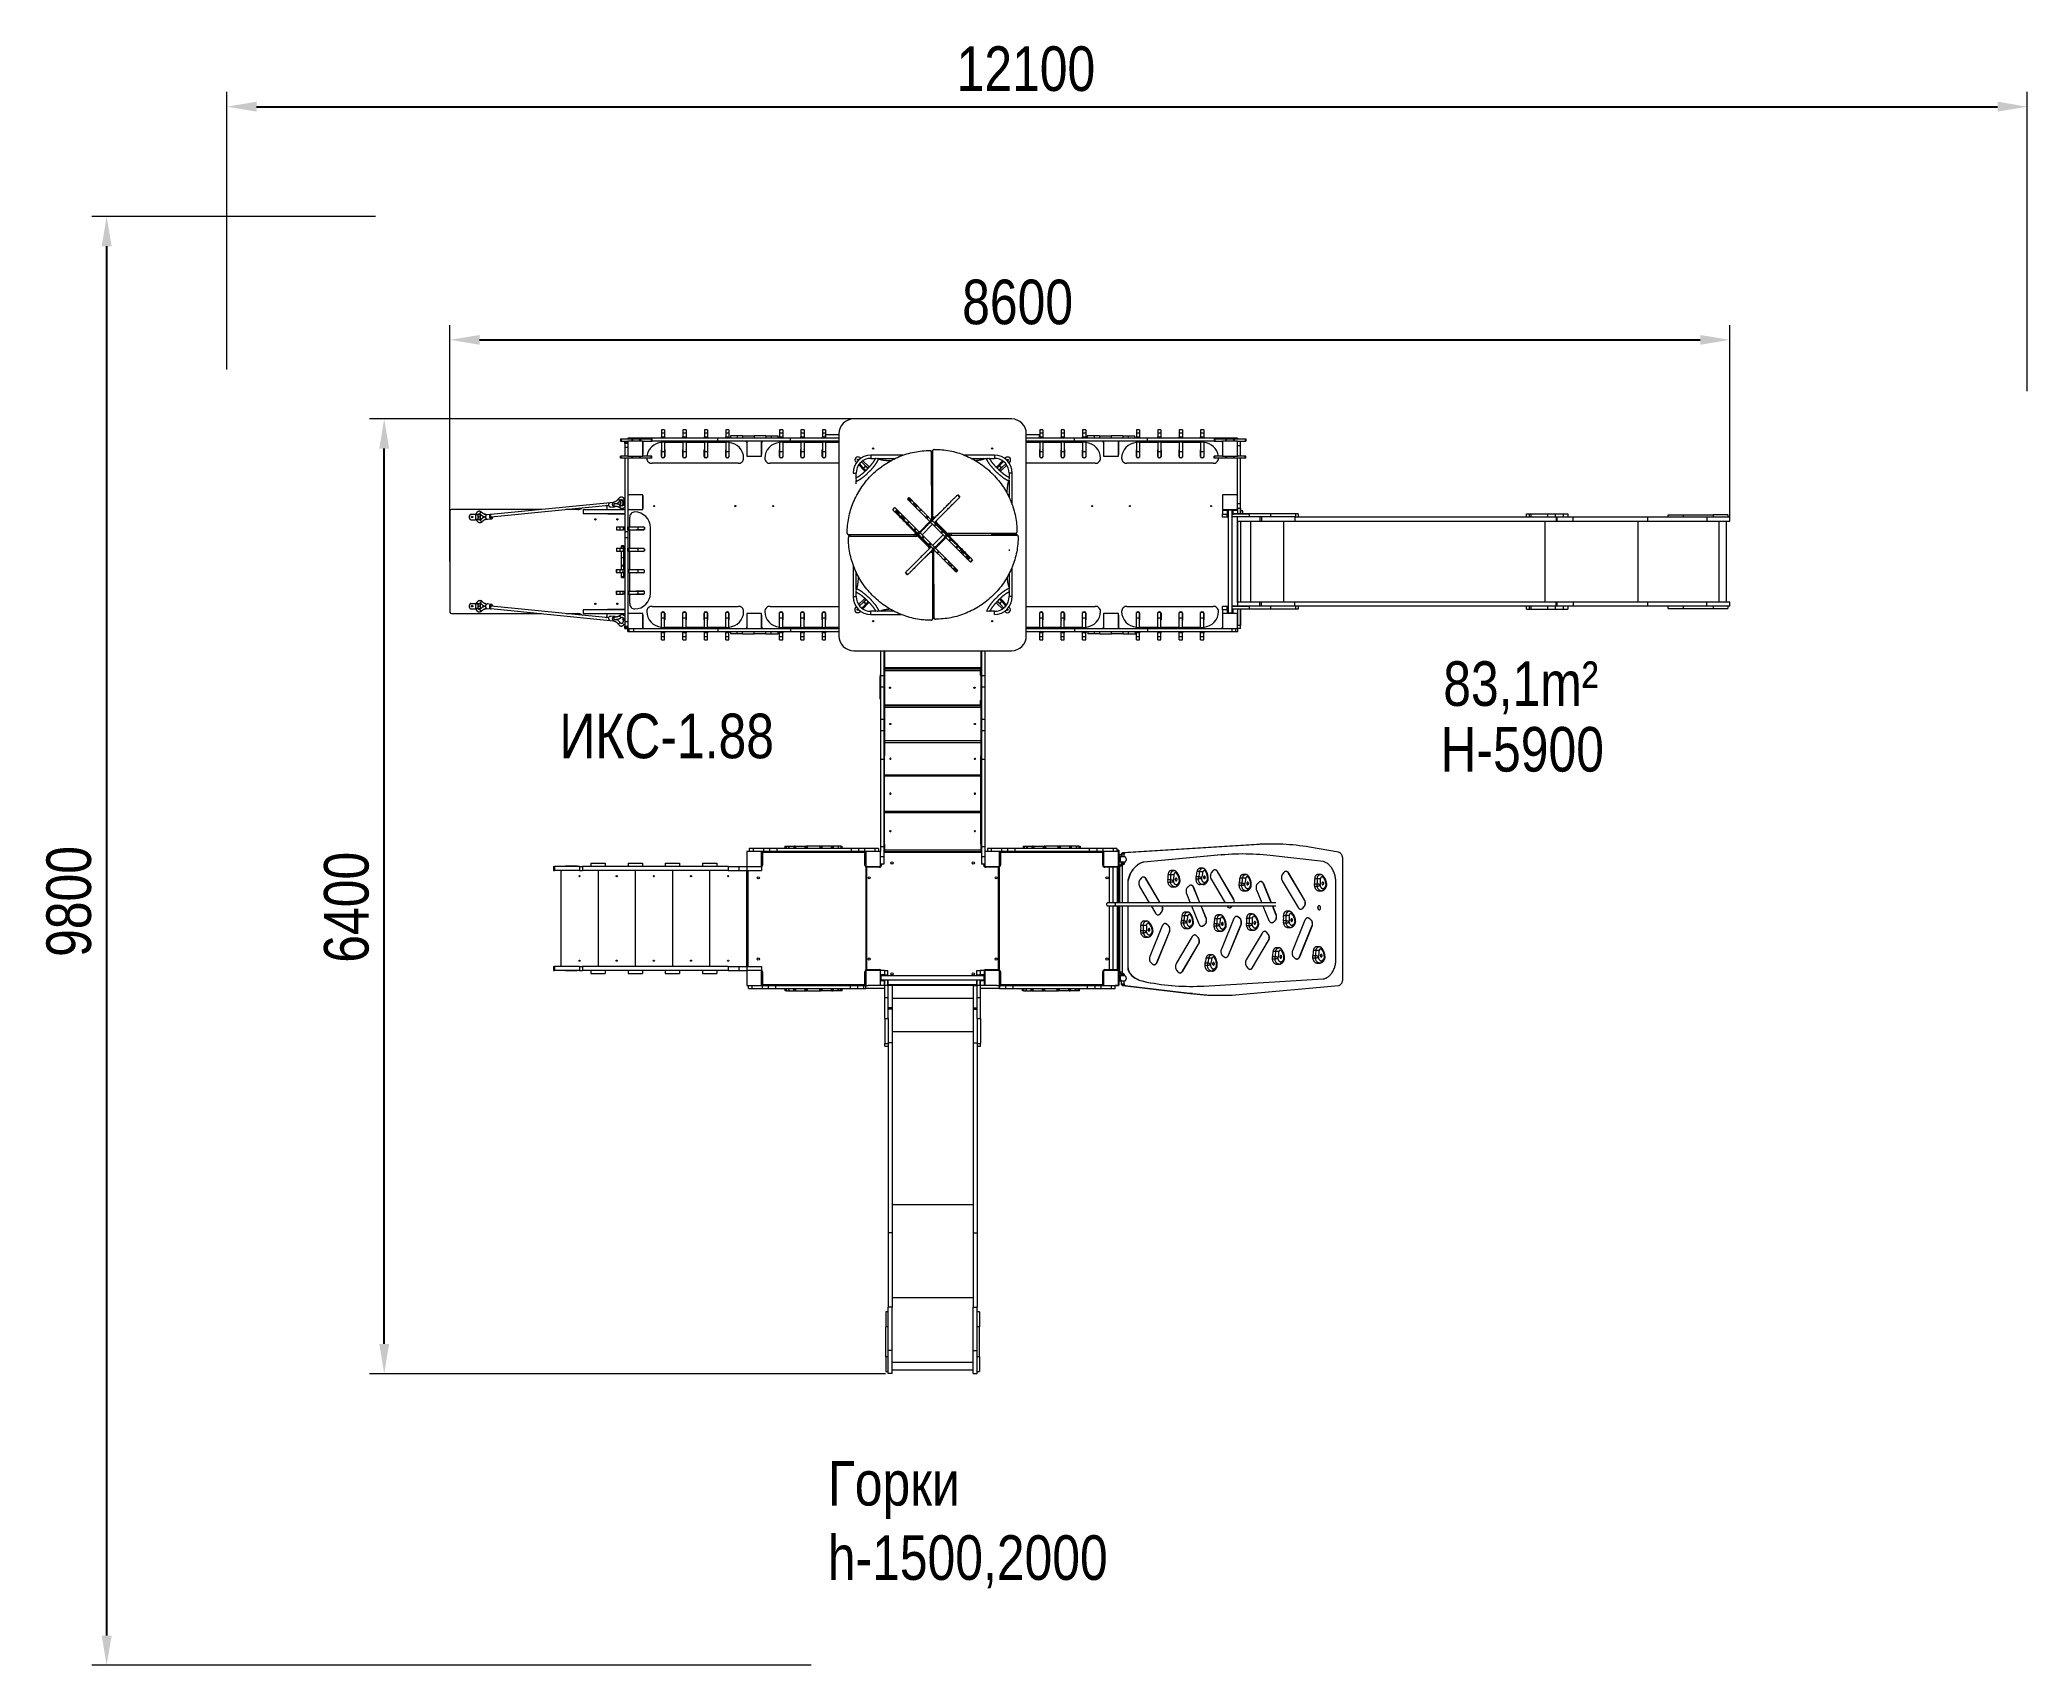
# Model space of a CAD drawing. Header units: millimetres. Extents: x -6276 to 7092, y -6092 to 4840.
import ezdxf

# ---------------------------------------------------------------- set-up
doc = ezdxf.new("R2010")
doc.units = ezdxf.units.MM
for name, color, linetype in [('DIKOM_АРТИКУЛ', 7, 'Continuous'), ('DIKOM_ОБЪЕКТ', 7, 'Continuous'), ('DIKOM_РАЗМЕР_ЗОНА', 7, 'Continuous'), ('DIKOM_РАЗМЕР_ОБЪЕКТА', 7, 'Continuous')]:
    doc.layers.add(name, color=color, linetype=linetype)
doc.styles.add('style1', font='arial.ttf', dxfattribs={"width": 0.8})
doc.dimstyles.new('1-50', dxfattribs={"dimtxt": 300, "dimasz": 200, "dimexe": 100, "dimexo": 0, "dimgap": 100, "dimtad": 1, "dimtxsty": 'style1', "dimcen": 200, "dimclrd": 7, "dimclre": 7, "dimclrt": 7, "dimadec": 1, "dimazin": 2, "dimtfac": 1, "dimtmove": 0, "dimatfit": 2, "dimfxl": 0, "dimlwd": 25, "dimlwe": 18, "dimarcsym": 0})

msp = doc.modelspace()

# ---------------------------------------------------------------- texts
at = {"layer": 'DIKOM_АРТИКУЛ', "insert": (-2779.888, 308.209), "char_height": 300, "width": 1667.53662, "attachment_point": 1, "style": 'style1'}
msp.add_mtext('ИКС-1.88', dxfattribs=at)
at = {"layer": 'DIKOM_РАЗМЕР_ОБЪЕКТА', "char_height": 300, "width": 1252.54025, "attachment_point": 1, "style": 'style1'}
for s, insert in [('83,1m²', (3163.858, 660.259)), ('H-5900', (3144.936, 218.64)), ('{\\fArial|b0|i0|c204|p34;Горки }h-{\\fArial|b0|i0|c204|p34;1}5{\\fArial|b0|i0|c204|p34;00,}20{\\fArial|b0|i0|c204|p34;00}', (-975.66, -4717.542))]:
    msp.add_mtext(s, dxfattribs=dict(at, insert=insert))

# ---------------------------------------------------------------- blocks, each defined once
blk = doc.blocks.new('*D10')
at = {"layer": 'Defpoints', "color": 0, "transparency": 16777216}
for p in [(-3959, 2291), (-270, 2291), (-587, -4131)]:
    blk.add_point(p, dxfattribs=at)
at = {"layer": 'DIKOM_РАЗМЕР_ОБЪЕКТА', "color": 7, "lineweight": 18, "transparency": 16777216}
for p, q in [((-270, 2291), (-4059, 2291)), ((-587, -4131), (-4059, -4131))]:
    blk.add_line(p, q, dxfattribs=at)
at = {"layer": 'DIKOM_РАЗМЕР_ОБЪЕКТА', "color": 7, "lineweight": 25, "transparency": 16777216}
blk.add_line((-3959, -3931), (-3959, 2091), dxfattribs=at)
at = {"layer": 'DIKOM_РАЗМЕР_ОБЪЕКТА', "color": 7, "transparency": 16777216}
for points in [[(-3992, 2091), (-3926, 2091), (-3959, 2291)], [(-3992, -3931), (-3926, -3931), (-3959, -4131)]]:
    blk.add_solid(points, dxfattribs=at)
at = {"layer": 'DIKOM_РАЗМЕР_ОБЪЕКТА', "color": 7, "transparency": 16777216, "insert": (-4212, -994), "char_height": 300, "attachment_point": 5, "rotation": 90, "style": 'style1'}
blk.add_mtext('6400', dxfattribs=at)
blk = doc.blocks.new('*D11')
at = {"layer": 'Defpoints', "color": 0, "transparency": 16777216}
for p in [(5092, 2822), (5092, 1617), (-3517, 1331)]:
    blk.add_point(p, dxfattribs=at)
at = {"layer": 'DIKOM_РАЗМЕР_ОБЪЕКТА', "color": 7, "lineweight": 18, "transparency": 16777216}
for p, q in [((-3517, 1331), (-3517, 2922)), ((5092, 1617), (5092, 2922))]:
    blk.add_line(p, q, dxfattribs=at)
at = {"layer": 'DIKOM_РАЗМЕР_ОБЪЕКТА', "color": 7, "lineweight": 25, "transparency": 16777216}
blk.add_line((-3317, 2822), (4892, 2822), dxfattribs=at)
at = {"layer": 'DIKOM_РАЗМЕР_ОБЪЕКТА', "color": 7, "transparency": 16777216}
for points in [[(-3317, 2855), (-3317, 2789), (-3517, 2822)], [(4892, 2855), (4892, 2789), (5092, 2822)]]:
    blk.add_solid(points, dxfattribs=at)
at = {"layer": 'DIKOM_РАЗМЕР_ОБЪЕКТА', "color": 7, "transparency": 16777216, "insert": (301, 3075), "char_height": 300, "attachment_point": 5, "style": 'style1'}
blk.add_mtext('8600', dxfattribs=at)
blk = doc.blocks.new('*D12')
at = {"layer": 'Defpoints', "color": 0, "transparency": 16777216}
for p in [(7092, 4390), (-5017, 2622), (7092, 2477)]:
    blk.add_point(p, dxfattribs=at)
at = {"layer": 'DIKOM_РАЗМЕР_ЗОНА', "color": 7, "lineweight": 18, "transparency": 16777216}
for p, q in [((-5017, 2622), (-5017, 4490)), ((7092, 2477), (7092, 4490))]:
    blk.add_line(p, q, dxfattribs=at)
at = {"layer": 'DIKOM_РАЗМЕР_ЗОНА', "color": 7, "lineweight": 25, "transparency": 16777216}
blk.add_line((-4817, 4390), (6892, 4390), dxfattribs=at)
at = {"layer": 'DIKOM_РАЗМЕР_ЗОНА', "color": 7, "transparency": 16777216}
for points in [[(-4817, 4424), (-4817, 4357), (-5017, 4390)], [(6892, 4424), (6892, 4357), (7092, 4390)]]:
    blk.add_solid(points, dxfattribs=at)
at = {"layer": 'DIKOM_РАЗМЕР_ЗОНА', "color": 7, "transparency": 16777216, "insert": (357, 4644), "char_height": 300, "attachment_point": 5, "style": 'style1'}
blk.add_mtext('12100', dxfattribs=at)
blk = doc.blocks.new('*D13')
at = {"layer": 'Defpoints', "color": 0, "transparency": 16777216}
for p in [(-4017, 3652), (-5826, -6092), (-1087, -6092)]:
    blk.add_point(p, dxfattribs=at)
at = {"layer": 'DIKOM_РАЗМЕР_ЗОНА', "color": 7, "lineweight": 18, "transparency": 16777216}
for p, q in [((-4017, 3652), (-5926, 3652)), ((-1087, -6092), (-5926, -6092))]:
    blk.add_line(p, q, dxfattribs=at)
at = {"layer": 'DIKOM_РАЗМЕР_ЗОНА', "color": 7, "lineweight": 25, "transparency": 16777216}
blk.add_line((-5826, 3452), (-5826, -5892), dxfattribs=at)
at = {"layer": 'DIKOM_РАЗМЕР_ЗОНА', "color": 7, "transparency": 16777216}
for points in [[(-5859, 3452), (-5792, 3452), (-5826, 3652)], [(-5859, -5892), (-5792, -5892), (-5826, -6092)]]:
    blk.add_solid(points, dxfattribs=at)
at = {"layer": 'DIKOM_РАЗМЕР_ЗОНА', "color": 7, "transparency": 16777216, "insert": (-6079, -955), "char_height": 300, "attachment_point": 5, "rotation": 90, "style": 'style1'}
blk.add_mtext('9800', dxfattribs=at)

# ---------------------------------------------------------------- dimensions: what is measured, and where the dimension line sits
at = {"layer": 'DIKOM_РАЗМЕР_ЗОНА'}
dim = msp.add_linear_dim(base=(7091.523, 4390.39), p1=(-5017.007, 2621.983), p2=(7091.523, 2477.044), text='12100', dimstyle='1-50', dxfattribs=at)
dim.commit()
dim.dimension.update_dxf_attribs({"geometry": '*D12', "text_midpoint": (356.928, 4390.39), "dimtype": 160})
dim = msp.add_linear_dim(base=(-5825.658, -6091.674), p1=(-4017.007, 3652.125), p2=(-1087.413, -6091.674), angle=90, text='9800', dimstyle='1-50', dxfattribs=at)
dim.commit()
dim.dimension.update_dxf_attribs({"geometry": '*D13', "text_midpoint": (-5825.658, -955.277), "dimtype": 160})
at = {"layer": 'DIKOM_РАЗМЕР_ОБЪЕКТА'}
dim = msp.add_linear_dim(base=(5091.516, 2821.983), p1=(-3517.007, 1330.796), p2=(5091.516, 1617.296), text='8600', dimstyle='1-50', dxfattribs=at)
dim.commit()
dim.dimension.update_dxf_attribs({"geometry": '*D11', "text_midpoint": (300.537, 2821.983), "dimtype": 160})
dim = msp.add_linear_dim(base=(-3959.136, 2290.796), p1=(-587.413, -4131.098), p2=(-270.413, 2290.796), angle=90, text='6400', dimstyle='1-50', dxfattribs=at)
dim.commit()
dim.dimension.update_dxf_attribs({"geometry": '*D10', "text_midpoint": (-3959.136, -993.645), "dimtype": 160})

# ---------------------------------------------------------------- linework, layer by layer
at = {"layer": 'DIKOM_ОБЪЕКТ', "color": 7, "linetype": 'Continuous', "lineweight": 15}
for p, q in [((259.587, 2290.796), (-800.413, 2290.796)), ((-2370.832, 2155.796), (-2370.832, 2140.796)), ((-2370.832, 2155.796), (-2370.768, 2155.796)), ((-2370.832, 2140.796), (-2370.768, 2140.796)), ((-2370.768, 2155.796), (-2370.768, 2140.796)), ((-2370.768, 2155.796), (-2365.388, 2155.796)), ((-2370.768, 2140.796), (-2365.388, 2140.796)), ((-2365.388, 2155.796), (-2365.388, 2140.796)), ((-2365.388, 2155.796), (-2292.968, 2155.796)), ((-2365.388, 2140.796), (-2320.413, 2140.796)), ((-2341.413, 2130.796), (-2341.413, 2140.796)), ((-2310.413, 2161.796), (-2320.413, 2161.796)), ((-2320.413, 2161.696), (-2320.413, 2161.796)), ((-2320.413, 2161.696), (-2320.413, 2155.796)), ((-2310.413, 2161.696), (-2320.413, 2161.696)), ((-2320.413, 2140.796), (-2320.413, 2040.796)), ((-2220.413, 2140.796), (-2320.413, 2140.796)), ((-2310.413, 2161.796), (-2310.413, 2155.796)), ((-2281.835, 2161.796), (-2310.413, 2161.796)), ((-2292.968, 2155.796), (-2292.968, 2140.796)), ((-2292.968, 2155.796), (-2289.439, 2155.796)), ((-2289.439, 2155.796), (-2289.439, 2140.796)), ((-2289.439, 2155.796), (-2239.371, 2155.796)), ((-1715.362, 2161.796), (-2281.835, 2161.796)), ((-2281.835, 2155.796), (-2281.835, 2161.796)), ((-2239.371, 2140.796), (-2239.371, 2155.796)), ((-2239.371, 2155.796), (-2235.842, 2155.796)), ((-2235.842, 2155.796), (-2235.842, 2140.796)), ((-2235.842, 2155.796), (-2163.426, 2155.796)), ((-2220.413, 2040.796), (-2220.413, 2140.796)), ((-2220.413, 2140.796), (-2163.426, 2140.796)), ((-2163.426, 2155.796), (-2163.426, 2140.796)), ((-2163.426, 2155.796), (-2158.088, 2155.796)), ((-2163.426, 2140.796), (-2158.088, 2140.796)), ((-2158.088, 2155.796), (-2158.088, 2140.796)), ((-2158.088, 2155.796), (-2158.025, 2155.796)), ((-2158.088, 2140.796), (-2158.025, 2140.796)), ((-2158.025, 2140.796), (-2158.025, 2155.796)), ((-1715.362, 2140.796), (-2158.025, 2140.796)), ((-2072.913, 2217.773), (-2093.913, 2217.773)), ((-2093.913, 2217.773), (-2093.913, 2216.962)), ((-2072.913, 2216.962), (-2093.913, 2216.962)), ((-2093.913, 2216.962), (-2093.913, 2194.264)), ((-2072.913, 2194.264), (-2093.913, 2194.264)), ((-2093.913, 2194.264), (-2093.913, 2170.939)), ((-2093.913, 2170.939), (-2072.913, 2170.939)), ((-2093.913, 2162.296), (-2093.913, 2170.939)), ((-2072.913, 2162.296), (-2093.913, 2162.296)), ((-2093.913, 2162.296), (-2093.913, 2161.796)), ((-2093.913, 2140.796), (-2093.913, 2140.296)), ((-2093.913, 2140.296), (-2072.913, 2140.296)), ((-2093.913, 2134.419), (-2093.913, 2140.296)), ((-2072.913, 2217.773), (-2072.913, 2216.962)), ((-2072.913, 2216.962), (-2072.913, 2194.264)), ((-2072.913, 2194.264), (-2072.913, 2170.939)), ((-2072.913, 2170.939), (-2072.913, 2162.296)), ((-2072.913, 2162.296), (-2072.913, 2161.796)), ((-2072.913, 2140.796), (-2072.913, 2140.296)), ((-2072.913, 2140.296), (-2072.913, 2134.419)), ((-1931.228, 2217.773), (-1949.913, 2217.773)), ((-1949.913, 2217.773), (-1949.913, 2216.962)), ((-1928.913, 2216.962), (-1949.913, 2216.962)), ((-1949.913, 2216.962), (-1949.913, 2194.264)), ((-1928.913, 2194.264), (-1949.913, 2194.264)), ((-1949.913, 2194.264), (-1949.913, 2170.939)), ((-1949.913, 2170.939), (-1928.913, 2170.939)), ((-1949.913, 2162.296), (-1949.913, 2170.939)), ((-1928.913, 2162.296), (-1949.913, 2162.296)), ((-1949.913, 2162.296), (-1949.913, 2161.796)), ((-1949.913, 2140.796), (-1949.913, 2140.296)), ((-1949.913, 2140.296), (-1928.913, 2140.296)), ((-1949.913, 2134.419), (-1949.913, 2140.296)), ((-1928.913, 2217.773), (-1928.913, 2216.962)), ((-1928.913, 2216.962), (-1928.913, 2194.264)), ((-1928.913, 2194.264), (-1928.913, 2170.939)), ((-1928.913, 2170.939), (-1928.913, 2162.296)), ((-1928.913, 2162.296), (-1928.913, 2161.796)), ((-1928.913, 2140.796), (-1928.913, 2140.296)), ((-1928.913, 2140.296), (-1928.913, 2134.419)), ((-1805.913, 2217.773), (-1805.913, 2216.962)), ((-1784.913, 2216.962), (-1805.913, 2216.962)), ((-1805.913, 2216.962), (-1805.913, 2194.264)), ((-1784.913, 2194.264), (-1805.913, 2194.264)), ((-1805.913, 2194.264), (-1805.913, 2170.939)), ((-1805.913, 2170.939), (-1784.913, 2170.939)), ((-1805.913, 2162.296), (-1805.913, 2170.939)), ((-1784.913, 2162.296), (-1805.913, 2162.296)), ((-1805.913, 2162.296), (-1805.913, 2161.796)), ((-1805.913, 2140.796), (-1805.913, 2140.296)), ((-1805.913, 2140.296), (-1784.913, 2140.296)), ((-1805.913, 2134.419), (-1805.913, 2140.296)), ((-1784.913, 2217.773), (-1784.913, 2216.962)), ((-1784.913, 2216.962), (-1784.913, 2194.264)), ((-1784.913, 2194.264), (-1784.913, 2170.939)), ((-1784.913, 2170.939), (-1784.913, 2162.296)), ((-1784.913, 2162.296), (-1784.913, 2161.796)), ((-1784.913, 2140.796), (-1784.913, 2140.296)), ((-1784.913, 2140.296), (-1784.913, 2134.419)), ((-1715.362, 2140.796), (-1715.362, 2161.796)), ((-1225.464, 2161.796), (-1715.362, 2161.796)), ((-1520.413, 2140.796), (-1715.362, 2140.796)), ((-1661.913, 2217.773), (-1661.913, 2216.962)), ((-1640.913, 2216.962), (-1661.913, 2216.962)), ((-1661.913, 2216.962), (-1661.913, 2194.264)), ((-1640.913, 2194.264), (-1661.913, 2194.264)), ((-1661.913, 2194.264), (-1661.913, 2170.939)), ((-1661.913, 2170.939), (-1640.913, 2170.939)), ((-1661.913, 2162.296), (-1661.913, 2170.939)), ((-1640.913, 2162.296), (-1661.913, 2162.296)), ((-1661.913, 2162.296), (-1661.913, 2161.796)), ((-1661.913, 2140.796), (-1661.913, 2140.296)), ((-1661.913, 2140.296), (-1640.913, 2140.296)), ((-1661.913, 2134.419), (-1661.913, 2140.296)), ((-1640.913, 2217.773), (-1640.913, 2216.962)), ((-1640.913, 2216.962), (-1640.913, 2194.264)), ((-1640.913, 2194.264), (-1640.913, 2170.939)), ((-1640.913, 2170.939), (-1640.913, 2162.296)), ((-1640.913, 2162.296), (-1640.913, 2161.796)), ((-1640.913, 2140.796), (-1640.913, 2140.296)), ((-1640.913, 2140.296), (-1640.913, 2134.419)), ((-1630.74, 2176.796), (-1630.74, 2161.796)), ((-1584.51, 2176.796), (-1630.74, 2176.796)), ((-1584.51, 2176.796), (-1584.51, 2161.796)), ((-1549.042, 2176.796), (-1584.51, 2176.796)), ((-1549.042, 2176.796), (-1549.042, 2161.796)), ((-1549.042, 2176.796), (-1470.419, 2176.796)), ((-1520.413, 2140.796), (-1520.413, 2040.796)), ((-1420.413, 2140.796), (-1520.413, 2140.796)), ((-1470.419, 2176.796), (-1470.419, 2161.796)), ((-1391.784, 2176.796), (-1470.419, 2176.796)), ((-1225.464, 2140.796), (-1420.413, 2140.796)), ((-1420.413, 2040.796), (-1420.413, 2140.796)), ((-1391.784, 2176.796), (-1391.784, 2161.796)), ((-1391.784, 2176.796), (-1356.289, 2176.796)), ((-1356.289, 2176.796), (-1356.289, 2161.796)), ((-1356.289, 2176.796), (-1309.92, 2176.796)), ((-1309.92, 2161.796), (-1309.92, 2176.796)), ((-1299.913, 2217.773), (-1299.913, 2216.962)), ((-1278.913, 2216.962), (-1299.913, 2216.962)), ((-1299.913, 2216.962), (-1299.913, 2194.264)), ((-1278.913, 2194.264), (-1299.913, 2194.264)), ((-1299.913, 2194.264), (-1299.913, 2170.939)), ((-1299.913, 2170.939), (-1278.913, 2170.939)), ((-1299.913, 2162.296), (-1299.913, 2170.939)), ((-1278.913, 2162.296), (-1299.913, 2162.296)), ((-1299.913, 2162.296), (-1299.913, 2161.796)), ((-1299.913, 2140.796), (-1299.913, 2140.296)), ((-1299.913, 2140.296), (-1278.913, 2140.296)), ((-1299.913, 2134.419), (-1299.913, 2140.296)), ((-1278.913, 2217.773), (-1278.913, 2216.962)), ((-1278.913, 2216.962), (-1278.913, 2194.264)), ((-1278.913, 2194.264), (-1278.913, 2170.939)), ((-1278.913, 2170.939), (-1278.913, 2162.296)), ((-1278.913, 2162.296), (-1278.913, 2161.796)), ((-1278.913, 2140.796), (-1278.913, 2140.296)), ((-1278.913, 2140.296), (-1278.913, 2134.419)), ((-1225.464, 2140.796), (-1225.464, 2161.796)), ((-900.413, 2161.796), (-1225.464, 2161.796)), ((-900.413, 2140.796), (-1225.464, 2140.796)), ((-1155.913, 2217.773), (-1155.913, 2216.962)), ((-1134.913, 2216.962), (-1155.913, 2216.962)), ((-1155.913, 2216.962), (-1155.913, 2194.264)), ((-1134.913, 2194.264), (-1155.913, 2194.264)), ((-1155.913, 2194.264), (-1155.913, 2170.939)), ((-1155.913, 2170.939), (-1134.913, 2170.939)), ((-1155.913, 2162.296), (-1155.913, 2170.939)), ((-1134.913, 2162.296), (-1155.913, 2162.296)), ((-1155.913, 2162.296), (-1155.913, 2161.796)), ((-1155.913, 2140.796), (-1155.913, 2140.296)), ((-1155.913, 2140.296), (-1134.913, 2140.296)), ((-1155.913, 2134.419), (-1155.913, 2140.296)), ((-1134.913, 2217.773), (-1134.913, 2216.962)), ((-1134.913, 2216.962), (-1134.913, 2194.264)), ((-1134.913, 2194.264), (-1134.913, 2170.939)), ((-1134.913, 2170.939), (-1134.913, 2162.296)), ((-1134.913, 2162.296), (-1134.913, 2161.796)), ((-1134.913, 2140.796), (-1134.913, 2140.296)), ((-1134.913, 2140.296), (-1134.913, 2134.419)), ((-990.913, 2217.773), (-1011.913, 2217.773)), ((-1011.913, 2217.773), (-1011.913, 2216.962)), ((-990.913, 2216.962), (-1011.913, 2216.962)), ((-1011.913, 2216.962), (-1011.913, 2194.264)), ((-990.913, 2194.264), (-1011.913, 2194.264)), ((-1011.913, 2194.264), (-1011.913, 2170.939)), ((-1011.913, 2170.939), (-990.913, 2170.939)), ((-1011.913, 2162.296), (-1011.913, 2170.939)), ((-990.913, 2162.296), (-1011.913, 2162.296)), ((-1011.913, 2162.296), (-1011.913, 2161.796)), ((-1011.913, 2140.796), (-1011.913, 2140.296)), ((-1011.913, 2140.296), (-990.913, 2140.296)), ((-1011.913, 2134.419), (-1011.913, 2140.296)), ((-990.913, 2217.773), (-990.913, 2216.962)), ((-990.913, 2216.962), (-990.913, 2194.264)), ((-990.913, 2194.264), (-990.913, 2170.939)), ((-990.071, 2182.796), (-990.913, 2182.796)), ((-990.913, 2170.939), (-990.913, 2162.296)), ((-990.913, 2162.296), (-990.913, 2161.796)), ((-990.913, 2140.796), (-990.913, 2140.296)), ((-990.913, 2140.296), (-990.913, 2134.419)), ((-990.071, 2161.796), (-990.071, 2182.796)), ((-900.413, 2182.796), (-990.071, 2182.796)), ((-900.413, 2190.796), (-900.413, 830.796)), ((359.587, 830.796), (359.587, 2190.796)), ((449.244, 2182.796), (359.587, 2182.796)), ((684.638, 2161.796), (359.587, 2161.796)), ((684.638, 2140.796), (359.587, 2140.796)), ((449.244, 2161.796), (449.244, 2182.796)), ((450.087, 2182.796), (449.244, 2182.796)), ((468.772, 2217.773), (450.087, 2217.773)), ((450.087, 2217.773), (450.087, 2216.962)), ((471.087, 2216.962), (450.087, 2216.962)), ((450.087, 2216.962), (450.087, 2194.264)), ((471.087, 2194.264), (450.087, 2194.264)), ((450.087, 2194.264), (450.087, 2170.939)), ((450.087, 2170.939), (471.087, 2170.939)), ((450.087, 2162.296), (450.087, 2170.939)), ((471.087, 2162.296), (450.087, 2162.296)), ((450.087, 2162.296), (450.087, 2161.796)), ((450.087, 2140.796), (450.087, 2140.296)), ((450.087, 2140.296), (471.087, 2140.296)), ((450.087, 2134.419), (450.087, 2140.296)), ((471.087, 2217.773), (471.087, 2216.962)), ((471.087, 2216.962), (471.087, 2194.264)), ((471.087, 2194.264), (471.087, 2170.939)), ((471.087, 2170.939), (471.087, 2162.296)), ((471.087, 2162.296), (471.087, 2161.796)), ((471.087, 2140.796), (471.087, 2140.296)), ((471.087, 2140.296), (471.087, 2134.419)), ((594.087, 2217.773), (594.087, 2216.962)), ((615.087, 2216.962), (594.087, 2216.962)), ((594.087, 2216.962), (594.087, 2194.264)), ((615.087, 2194.264), (594.087, 2194.264)), ((594.087, 2194.264), (594.087, 2170.939)), ((594.087, 2170.939), (615.087, 2170.939)), ((594.087, 2162.296), (594.087, 2170.939)), ((615.087, 2162.296), (594.087, 2162.296)), ((594.087, 2162.296), (594.087, 2161.796)), ((594.087, 2140.796), (594.087, 2140.296)), ((594.087, 2140.296), (615.087, 2140.296)), ((594.087, 2134.419), (594.087, 2140.296)), ((615.087, 2217.773), (615.087, 2216.962)), ((615.087, 2216.962), (615.087, 2194.264)), ((615.087, 2194.264), (615.087, 2170.939)), ((615.087, 2170.939), (615.087, 2162.296)), ((615.087, 2162.296), (615.087, 2161.796)), ((615.087, 2140.796), (615.087, 2140.296)), ((615.087, 2140.296), (615.087, 2134.419)), ((684.638, 2140.796), (684.638, 2161.796)), ((1174.536, 2161.796), (684.638, 2161.796)), ((879.587, 2140.796), (684.638, 2140.796)), ((738.087, 2217.773), (738.087, 2216.962)), ((759.087, 2216.962), (738.087, 2216.962)), ((738.087, 2216.962), (738.087, 2194.264)), ((759.087, 2194.264), (738.087, 2194.264)), ((738.087, 2194.264), (738.087, 2170.939)), ((738.087, 2170.939), (759.087, 2170.939)), ((738.087, 2162.296), (738.087, 2170.939)), ((759.087, 2162.296), (738.087, 2162.296)), ((738.087, 2162.296), (738.087, 2161.796)), ((738.087, 2140.796), (738.087, 2140.296)), ((738.087, 2140.296), (759.087, 2140.296)), ((738.087, 2134.419), (738.087, 2140.296)), ((759.087, 2217.773), (759.087, 2216.962)), ((759.087, 2216.962), (759.087, 2194.264)), ((759.087, 2194.264), (759.087, 2170.939)), ((759.087, 2170.939), (759.087, 2162.296)), ((759.087, 2162.296), (759.087, 2161.796)), ((759.087, 2140.796), (759.087, 2140.296)), ((759.087, 2140.296), (759.087, 2134.419)), ((769.26, 2176.796), (769.26, 2161.796)), ((815.49, 2176.796), (769.26, 2176.796)), ((815.49, 2176.796), (815.49, 2161.796)), ((850.958, 2176.796), (815.49, 2176.796)), ((850.958, 2176.796), (850.958, 2161.796)), ((850.958, 2176.796), (929.581, 2176.796)), ((979.587, 2140.796), (879.587, 2140.796)), ((879.587, 2140.796), (879.587, 2040.796)), ((929.581, 2176.796), (929.581, 2161.796)), ((1008.216, 2176.796), (929.581, 2176.796)), ((1174.536, 2140.796), (979.587, 2140.796)), ((979.587, 2040.796), (979.587, 2140.796)), ((1008.216, 2176.796), (1008.216, 2161.796)), ((1008.216, 2176.796), (1043.711, 2176.796)), ((1043.711, 2176.796), (1043.711, 2161.796)), ((1043.711, 2176.796), (1090.08, 2176.796)), ((1090.08, 2161.796), (1090.08, 2176.796)), ((1100.087, 2217.773), (1100.087, 2216.962)), ((1121.087, 2216.962), (1100.087, 2216.962)), ((1100.087, 2216.962), (1100.087, 2194.264)), ((1121.087, 2194.264), (1100.087, 2194.264)), ((1100.087, 2194.264), (1100.087, 2170.939)), ((1100.087, 2170.939), (1121.087, 2170.939)), ((1100.087, 2162.296), (1100.087, 2170.939)), ((1121.087, 2162.296), (1100.087, 2162.296)), ((1100.087, 2162.296), (1100.087, 2161.796)), ((1100.087, 2140.796), (1100.087, 2140.296)), ((1100.087, 2140.296), (1121.087, 2140.296)), ((1100.087, 2134.419), (1100.087, 2140.296)), ((1121.087, 2217.773), (1121.087, 2216.962)), ((1121.087, 2216.962), (1121.087, 2194.264)), ((1121.087, 2194.264), (1121.087, 2170.939)), ((1121.087, 2170.939), (1121.087, 2162.296)), ((1121.087, 2162.296), (1121.087, 2161.796)), ((1121.087, 2140.796), (1121.087, 2140.296)), ((1121.087, 2140.296), (1121.087, 2134.419)), ((1174.536, 2140.796), (1174.536, 2161.796)), ((1741.009, 2161.796), (1174.536, 2161.796)), ((1623.157, 2140.796), (1174.536, 2140.796)), ((1244.087, 2217.773), (1244.087, 2216.962)), ((1265.087, 2216.962), (1244.087, 2216.962)), ((1244.087, 2216.962), (1244.087, 2194.264)), ((1265.087, 2194.264), (1244.087, 2194.264)), ((1244.087, 2194.264), (1244.087, 2170.939)), ((1244.087, 2170.939), (1265.087, 2170.939)), ((1244.087, 2162.296), (1244.087, 2170.939)), ((1265.087, 2162.296), (1244.087, 2162.296)), ((1244.087, 2162.296), (1244.087, 2161.796)), ((1244.087, 2140.796), (1244.087, 2140.296)), ((1244.087, 2140.296), (1265.087, 2140.296)), ((1244.087, 2134.419), (1244.087, 2140.296)), ((1265.087, 2217.773), (1265.087, 2216.962)), ((1265.087, 2216.962), (1265.087, 2194.264)), ((1265.087, 2194.264), (1265.087, 2170.939)), ((1265.087, 2170.939), (1265.087, 2162.296)), ((1265.087, 2162.296), (1265.087, 2161.796)), ((1265.087, 2140.796), (1265.087, 2140.296)), ((1265.087, 2140.296), (1265.087, 2134.419)), ((1409.087, 2217.773), (1388.087, 2217.773)), ((1388.087, 2217.773), (1388.087, 2216.962)), ((1409.087, 2216.962), (1388.087, 2216.962)), ((1388.087, 2216.962), (1388.087, 2194.264)), ((1409.087, 2194.264), (1388.087, 2194.264)), ((1388.087, 2194.264), (1388.087, 2170.939)), ((1388.087, 2170.939), (1409.087, 2170.939)), ((1388.087, 2162.296), (1388.087, 2170.939)), ((1409.087, 2162.296), (1388.087, 2162.296)), ((1388.087, 2162.296), (1388.087, 2161.796)), ((1388.087, 2140.796), (1388.087, 2140.296)), ((1388.087, 2140.296), (1409.087, 2140.296)), ((1388.087, 2134.419), (1388.087, 2140.296)), ((1409.087, 2217.773), (1409.087, 2216.962)), ((1409.087, 2216.962), (1409.087, 2194.264)), ((1409.087, 2194.264), (1409.087, 2170.939)), ((1409.087, 2170.939), (1409.087, 2162.296)), ((1409.087, 2162.296), (1409.087, 2161.796)), ((1409.087, 2140.796), (1409.087, 2140.296)), ((1409.087, 2140.296), (1409.087, 2134.419)), ((1553.087, 2217.773), (1532.087, 2217.773)), ((1532.087, 2217.773), (1532.087, 2216.962)), ((1553.087, 2216.962), (1532.087, 2216.962)), ((1532.087, 2216.962), (1532.087, 2194.264)), ((1553.087, 2194.264), (1532.087, 2194.264)), ((1532.087, 2194.264), (1532.087, 2170.939)), ((1532.087, 2170.939), (1553.087, 2170.939)), ((1532.087, 2162.296), (1532.087, 2170.939)), ((1553.087, 2162.296), (1532.087, 2162.296)), ((1532.087, 2162.296), (1532.087, 2161.796)), ((1532.087, 2140.796), (1532.087, 2140.296)), ((1532.087, 2140.296), (1553.087, 2140.296)), ((1532.087, 2134.419), (1532.087, 2140.296)), ((1553.087, 2217.773), (1553.087, 2216.962)), ((1553.087, 2216.962), (1553.087, 2194.264)), ((1553.087, 2194.264), (1553.087, 2170.939)), ((1553.087, 2170.939), (1553.087, 2162.296)), ((1553.087, 2162.296), (1553.087, 2161.796)), ((1553.087, 2140.796), (1553.087, 2140.296)), ((1553.087, 2140.296), (1553.087, 2134.419)), ((1623.157, 2155.796), (1623.157, 2140.796)), ((1623.157, 2155.796), (1623.221, 2155.796)), ((1623.157, 2140.796), (1623.221, 2140.796)), ((1623.221, 2155.796), (1623.221, 2140.796)), ((1623.221, 2155.796), (1628.601, 2155.796)), ((1623.221, 2140.796), (1628.601, 2140.796)), ((1628.601, 2155.796), (1628.601, 2140.796)), ((1628.601, 2155.796), (1701.021, 2155.796)), ((1628.601, 2140.796), (1679.587, 2140.796)), ((1779.587, 2140.796), (1679.587, 2140.796)), ((1679.587, 2140.796), (1679.587, 2040.796)), ((1701.021, 2155.796), (1701.021, 2140.796)), ((1701.021, 2155.796), (1704.55, 2155.796)), ((1704.55, 2155.796), (1704.55, 2140.796)), ((1704.55, 2155.796), (1754.619, 2155.796)), ((1769.587, 2161.796), (1741.009, 2161.796)), ((1741.009, 2155.796), (1741.009, 2161.796)), ((1754.619, 2140.796), (1754.619, 2155.796)), ((1754.619, 2155.796), (1758.147, 2155.796)), ((1758.147, 2155.796), (1758.147, 2140.796)), ((1758.147, 2155.796), (1830.563, 2155.796)), ((1769.587, 2161.796), (1769.587, 2155.796)), ((1779.587, 2161.796), (1769.587, 2161.796)), ((1779.587, 2161.696), (1769.587, 2161.696)), ((1779.587, 2161.696), (1779.587, 2161.796)), ((1779.587, 2161.696), (1779.587, 2155.796)), ((1779.587, 2040.796), (1779.587, 2140.796)), ((1779.587, 2140.796), (1830.563, 2140.796)), ((1800.587, 2110.796), (1800.587, 2140.796)), ((1830.563, 2155.796), (1830.563, 2140.796)), ((1830.563, 2155.796), (1835.9, 2155.796)), ((1830.563, 2140.796), (1835.9, 2140.796)), ((1835.9, 2155.796), (1835.9, 2140.796)), ((1835.9, 2155.796), (1835.964, 2155.796)), ((1835.9, 2140.796), (1835.964, 2140.796)), ((1835.964, 2140.796), (1835.964, 2155.796)), ((-2370.785, 2040.796), (-2370.785, 2025.796)), ((-2370.721, 2040.796), (-2370.785, 2040.796)), ((-2370.721, 2025.796), (-2370.785, 2025.796)), ((-2370.721, 2025.796), (-2370.721, 2040.796)), ((-2365.384, 2040.796), (-2370.721, 2040.796)), ((-2365.384, 2025.796), (-2370.721, 2025.796)), ((-2365.384, 2025.796), (-2365.384, 2040.796)), ((-2320.413, 2040.796), (-2365.384, 2040.796)), ((-2292.968, 2025.796), (-2365.384, 2025.796)), ((-2341.413, 2126.005), (-2341.413, 2130.796)), ((-2341.413, 2130.796), (-2320.413, 2130.796)), ((-2320.413, 2126.005), (-2341.413, 2126.005)), ((-2341.413, 2126.005), (-2341.413, 2097.427)), ((-2320.413, 2097.427), (-2341.413, 2097.427)), ((-2341.413, 2097.427), (-2341.413, 2040.796)), ((-2341.413, 2025.796), (-2341.413, 1530.954)), ((-2320.413, 2040.796), (-2220.413, 2040.796)), ((-2320.413, 2025.796), (-2320.413, 1780.796)), ((-2320.411, 2025.796), (-2320.411, 1788.796)), ((-2292.968, 2025.796), (-2292.968, 2040.796)), ((-2289.439, 2025.796), (-2292.968, 2025.796)), ((-2289.439, 2040.796), (-2289.439, 2025.796)), ((-2239.371, 2025.796), (-2289.439, 2025.796)), ((-2239.371, 2025.796), (-2239.371, 2040.796)), ((-2235.842, 2025.796), (-2239.371, 2025.796)), ((-2235.842, 2025.796), (-2235.842, 2040.796)), ((-2163.422, 2025.796), (-2235.842, 2025.796)), ((-2220.411, 2050.796), (-2220.413, 2050.606)), ((-2163.422, 2040.796), (-2220.413, 2040.796)), ((-2220.411, 2130.796), (-2220.411, 2050.796)), ((-2163.422, 2025.796), (-2163.422, 2040.796)), ((-2158.041, 2040.796), (-2163.422, 2040.796)), ((-2158.041, 2025.796), (-2163.422, 2025.796)), ((-2158.041, 2025.796), (-2158.041, 2040.796)), ((-2157.977, 2040.796), (-2158.041, 2040.796)), ((-2157.977, 2025.796), (-2158.041, 2025.796)), ((-2157.977, 2025.796), (-2157.977, 2040.796)), ((-2094.413, 2036.773), (-2094.413, 2082.773)), ((-2072.913, 2134.419), (-2093.913, 2134.419)), ((-2093.913, 2134.419), (-2093.913, 2071.224)), ((-2093.913, 2071.224), (-2072.913, 2071.224)), ((-2093.913, 2071.224), (-2093.913, 2033.815)), ((-2075.756, 2029.773), (-2091.07, 2029.773)), ((-2081.413, 2027.773), (-2085.413, 2027.773)), ((-2072.913, 2134.419), (-2072.913, 2071.224)), ((-1949.913, 2131.773), (-2072.913, 2131.773)), ((-2072.913, 2071.224), (-2072.913, 2033.815)), ((-2072.413, 2082.773), (-2072.413, 2036.773)), ((-1950.413, 2036.773), (-1950.413, 2082.773)), ((-1928.913, 2134.419), (-1949.913, 2134.419)), ((-1949.913, 2134.419), (-1949.913, 2071.224)), ((-1949.913, 2071.224), (-1928.913, 2071.224)), ((-1949.913, 2071.224), (-1949.913, 2033.815)), ((-1931.756, 2029.773), (-1947.07, 2029.773)), ((-1937.413, 2027.773), (-1941.413, 2027.773)), ((-1928.913, 2134.419), (-1928.913, 2071.224)), ((-1805.913, 2131.773), (-1928.913, 2131.773)), ((-1928.913, 2071.224), (-1928.913, 2033.815)), ((-1928.413, 2082.773), (-1928.413, 2036.773)), ((-1806.413, 2036.773), (-1806.413, 2082.773)), ((-1784.913, 2134.419), (-1805.913, 2134.419)), ((-1805.913, 2134.419), (-1805.913, 2071.224)), ((-1805.913, 2071.224), (-1784.913, 2071.224)), ((-1805.913, 2071.224), (-1805.913, 2033.815)), ((-1787.756, 2029.773), (-1803.07, 2029.773)), ((-1793.413, 2027.773), (-1797.413, 2027.773)), ((-1784.913, 2134.419), (-1784.913, 2071.224)), ((-1661.913, 2131.773), (-1784.913, 2131.773)), ((-1784.913, 2071.224), (-1784.913, 2033.815)), ((-1784.413, 2082.773), (-1784.413, 2036.773)), ((-1662.413, 2036.773), (-1662.413, 2082.773)), ((-1640.913, 2134.419), (-1661.913, 2134.419)), ((-1661.913, 2134.419), (-1661.913, 2071.224)), ((-1661.913, 2071.224), (-1640.913, 2071.224)), ((-1661.913, 2071.224), (-1661.913, 2033.815)), ((-1643.756, 2029.773), (-1659.07, 2029.773)), ((-1649.413, 2027.773), (-1653.413, 2027.773)), ((-1640.913, 2134.419), (-1640.913, 2071.224)), ((-1640.913, 2071.224), (-1640.913, 2033.815)), ((-1640.413, 2082.773), (-1640.413, 2036.773)), ((-1520.413, 2040.796), (-1420.413, 2040.796)), ((-1420.412, 2130.796), (-1420.412, 2050.796)), ((-1300.413, 2036.773), (-1300.413, 2082.773)), ((-1278.913, 2134.419), (-1299.913, 2134.419)), ((-1299.913, 2134.419), (-1299.913, 2071.224)), ((-1299.913, 2071.224), (-1278.913, 2071.224)), ((-1299.913, 2071.224), (-1299.913, 2033.815)), ((-1281.756, 2029.773), (-1297.07, 2029.773)), ((-1287.413, 2027.773), (-1291.413, 2027.773)), ((-1278.913, 2134.419), (-1278.913, 2071.224)), ((-1155.913, 2131.773), (-1278.913, 2131.773)), ((-1278.913, 2071.224), (-1278.913, 2033.815)), ((-1278.413, 2082.773), (-1278.413, 2036.773)), ((-1156.413, 2036.773), (-1156.413, 2082.773)), ((-1134.913, 2134.419), (-1155.913, 2134.419)), ((-1155.913, 2134.419), (-1155.913, 2071.224)), ((-1155.913, 2071.224), (-1134.913, 2071.224)), ((-1155.913, 2071.224), (-1155.913, 2033.815)), ((-1137.756, 2029.773), (-1153.07, 2029.773)), ((-1143.413, 2027.773), (-1147.413, 2027.773)), ((-1134.913, 2134.419), (-1134.913, 2071.224)), ((-1011.913, 2131.773), (-1134.913, 2131.773)), ((-1134.913, 2071.224), (-1134.913, 2033.815)), ((-1134.413, 2082.773), (-1134.413, 2036.773)), ((-1012.413, 2036.773), (-1012.413, 2082.773)), ((-990.913, 2134.419), (-1011.913, 2134.419)), ((-1011.913, 2134.419), (-1011.913, 2071.224)), ((-1011.913, 2071.224), (-990.913, 2071.224)), ((-1011.913, 2071.224), (-1011.913, 2033.815)), ((-993.756, 2029.773), (-1009.07, 2029.773)), ((-999.413, 2027.773), (-1003.413, 2027.773)), ((-990.913, 2134.419), (-990.913, 2071.224)), ((-900.413, 2131.773), (-990.913, 2131.773)), ((-990.913, 2071.224), (-990.913, 2033.815)), ((-990.413, 2082.773), (-990.413, 2036.773)), ((-754.732, 2024.493), (-759.222, 2028.983)), ((-702.653, 1972.414), (-739.394, 2009.155)), ((-685.305, 2046.47), (-685.305, 2025.17)), ((-470.154, 2046.499), (-685.241, 2046.499)), ((-685.241, 2046.499), (-685.241, 2025.199)), ((-685.241, 2025.199), (-649.608, 2025.199)), ((-630.328, 2025.199), (-521.219, 2025.199)), ((-276.187, 2069.13), (-281.888, 2074.832)), ((-279.335, 2068.537), (-278.861, 1614.632)), ((-274.465, 2063.666), (-279.335, 2068.537)), ((-274.631, 1904.205), (-274.457, 2071.185)), ((-274.457, 2071.185), (-268.755, 2076.886)), ((-266.202, 2083.182), (-271.904, 2077.48)), ((-269.213, 1638.362), (-268.755, 2076.886)), ((144.759, 2046.499), (-52.827, 2046.499)), ((-9.97, 2025.199), (71.309, 2025.199)), ((81.688, 2025.199), (92.357, 2025.199)), ((106.957, 2025.199), (144.759, 2025.199)), ((144.759, 2046.499), (144.759, 2025.199)), ((200.008, 2008.42), (163.07, 1971.482)), ((219.638, 2028.05), (215.31, 2023.722)), ((450.087, 2131.773), (359.587, 2131.773)), ((449.587, 2036.773), (449.587, 2082.773)), ((471.087, 2134.419), (450.087, 2134.419)), ((450.087, 2134.419), (450.087, 2071.224)), ((450.087, 2071.224), (471.087, 2071.224)), ((450.087, 2071.224), (450.087, 2033.815)), ((468.244, 2029.773), (452.93, 2029.773)), ((462.587, 2027.773), (458.587, 2027.773)), ((471.087, 2134.419), (471.087, 2071.224)), ((594.087, 2131.773), (471.087, 2131.773)), ((471.087, 2071.224), (471.087, 2033.815)), ((471.587, 2082.773), (471.587, 2036.773)), ((593.587, 2036.773), (593.587, 2082.773)), ((615.087, 2134.419), (594.087, 2134.419)), ((594.087, 2134.419), (594.087, 2071.224)), ((594.087, 2071.224), (615.087, 2071.224)), ((594.087, 2071.224), (594.087, 2033.815)), ((612.244, 2029.773), (596.93, 2029.773)), ((606.587, 2027.773), (602.587, 2027.773)), ((615.087, 2134.419), (615.087, 2071.224)), ((738.087, 2131.773), (615.087, 2131.773)), ((615.087, 2071.224), (615.087, 2033.815)), ((615.587, 2082.773), (615.587, 2036.773)), ((737.587, 2036.773), (737.587, 2082.773)), ((759.087, 2134.419), (738.087, 2134.419)), ((738.087, 2134.419), (738.087, 2071.224)), ((738.087, 2071.224), (759.087, 2071.224)), ((738.087, 2071.224), (738.087, 2033.815)), ((756.244, 2029.773), (740.93, 2029.773)), ((750.587, 2027.773), (746.587, 2027.773)), ((759.087, 2134.419), (759.087, 2071.224)), ((759.087, 2071.224), (759.087, 2033.815)), ((759.587, 2082.773), (759.587, 2036.773)), ((879.587, 2040.796), (979.587, 2040.796)), ((979.588, 2130.796), (979.588, 2050.796)), ((1099.587, 2036.773), (1099.587, 2082.773)), ((1121.087, 2134.419), (1100.087, 2134.419)), ((1100.087, 2134.419), (1100.087, 2071.224)), ((1100.087, 2071.224), (1121.087, 2071.224)), ((1100.087, 2071.224), (1100.087, 2033.815)), ((1118.244, 2029.773), (1102.93, 2029.773)), ((1112.587, 2027.773), (1108.587, 2027.773)), ((1121.087, 2134.419), (1121.087, 2071.224)), ((1244.087, 2131.773), (1121.087, 2131.773)), ((1121.087, 2071.224), (1121.087, 2033.815)), ((1121.587, 2082.773), (1121.587, 2036.773)), ((1243.587, 2036.773), (1243.587, 2082.773)), ((1265.087, 2134.419), (1244.087, 2134.419)), ((1244.087, 2134.419), (1244.087, 2071.224)), ((1244.087, 2071.224), (1265.087, 2071.224)), ((1244.087, 2071.224), (1244.087, 2033.815)), ((1262.244, 2029.773), (1246.93, 2029.773)), ((1256.587, 2027.773), (1252.587, 2027.773)), ((1265.087, 2134.419), (1265.087, 2071.224)), ((1388.087, 2131.773), (1265.087, 2131.773)), ((1265.087, 2071.224), (1265.087, 2033.815)), ((1265.587, 2082.773), (1265.587, 2036.773)), ((1387.587, 2036.773), (1387.587, 2082.773)), ((1409.087, 2134.419), (1388.087, 2134.419)), ((1388.087, 2134.419), (1388.087, 2071.224)), ((1388.087, 2071.224), (1409.087, 2071.224)), ((1388.087, 2071.224), (1388.087, 2033.815)), ((1406.244, 2029.773), (1390.93, 2029.773)), ((1400.587, 2027.773), (1396.587, 2027.773)), ((1409.087, 2134.419), (1409.087, 2071.224)), ((1532.087, 2131.773), (1409.087, 2131.773)), ((1409.087, 2071.224), (1409.087, 2033.815)), ((1409.587, 2082.773), (1409.587, 2036.773)), ((1531.587, 2036.773), (1531.587, 2082.773)), ((1553.087, 2134.419), (1532.087, 2134.419)), ((1532.087, 2134.419), (1532.087, 2071.224)), ((1532.087, 2071.224), (1553.087, 2071.224)), ((1532.087, 2071.224), (1532.087, 2033.815)), ((1550.244, 2029.773), (1534.93, 2029.773)), ((1544.587, 2027.773), (1540.587, 2027.773)), ((1553.087, 2134.419), (1553.087, 2071.224)), ((1553.087, 2071.224), (1553.087, 2033.815)), ((1553.587, 2082.773), (1553.587, 2036.773)), ((1623.204, 2040.796), (1623.204, 2025.796)), ((1623.268, 2040.796), (1623.204, 2040.796)), ((1623.268, 2025.796), (1623.204, 2025.796)), ((1623.268, 2025.796), (1623.268, 2040.796)), ((1628.606, 2040.796), (1623.268, 2040.796)), ((1628.606, 2025.796), (1623.268, 2025.796)), ((1628.606, 2025.796), (1628.606, 2040.796)), ((1679.587, 2040.796), (1628.606, 2040.796)), ((1701.022, 2025.796), (1628.606, 2025.796)), ((1679.587, 2040.796), (1779.587, 2040.796)), ((1701.022, 2025.796), (1701.022, 2040.796)), ((1704.55, 2025.796), (1701.022, 2025.796)), ((1704.55, 2040.796), (1704.55, 2025.796)), ((1754.619, 2025.796), (1704.55, 2025.796)), ((1754.619, 2025.796), (1754.619, 2040.796)), ((1758.147, 2025.796), (1754.619, 2025.796)), ((1758.147, 2025.796), (1758.147, 2040.796)), ((1830.568, 2025.796), (1758.147, 2025.796)), ((1779.587, 2110.796), (1800.587, 2110.796)), ((1830.568, 2040.796), (1779.587, 2040.796)), ((1779.587, 1780.796), (1779.587, 2025.796)), ((1800.587, 2040.796), (1800.587, 2110.796)), ((1800.587, 1720.796), (1800.587, 2025.796)), ((1830.568, 2025.796), (1830.568, 2040.796)), ((1835.948, 2040.796), (1830.568, 2040.796)), ((1835.948, 2025.796), (1830.568, 2025.796)), ((1835.948, 2025.796), (1835.948, 2040.796)), ((1836.012, 2040.796), (1835.948, 2040.796)), ((1836.012, 2025.796), (1835.948, 2025.796)), ((1836.012, 2025.796), (1836.012, 2040.796)), ((-1577.413, 1991.773), (-2157.413, 1991.773)), ((-900.413, 1991.773), (-1363.413, 1991.773)), ((-805.955, 1925.82), (-784.655, 1925.82)), ((-787.506, 2000.699), (-783.177, 1996.37)), ((-784.655, 1888.018), (-784.655, 1925.82)), ((-784.655, 1862.749), (-784.655, 1873.418)), ((-767.876, 1981.069), (-730.937, 1944.13)), ((-763.019, 1987.714), (-741.726, 1964.342)), ((-725.981, 1978.687), (-748.018, 2002.875)), ((-722.084, 1947.266), (-719.105, 1946.383)), ((-713.053, 1966.805), (-714.76, 1967.311)), ((166.205, 1962.628), (165.322, 1959.649)), ((206.654, 2003.563), (183.282, 1982.27)), ((185.745, 1953.597), (186.25, 1955.304)), ((191.354, 1943.197), (228.095, 1979.938)), ((197.627, 1966.525), (221.815, 1988.562)), ((243.432, 1995.276), (247.923, 1999.766)), ((265.409, 1925.849), (244.109, 1925.849)), ((244.139, 1925.785), (244.139, 1890.153)), ((265.439, 1925.785), (244.139, 1925.785)), ((265.439, 1711.712), (265.439, 1925.785)), ((822.587, 1991.773), (359.587, 1991.773)), ((1616.587, 1991.773), (1036.587, 1991.773)), ((-2371.654, 1741.82), (-2369.764, 1744.481)), ((-2353.413, 1743.139), (-2361.552, 1743.139)), ((-2352.413, 1743.139), (-2353.413, 1743.139)), ((-2344.413, 1743.139), (-2352.413, 1743.139)), ((-2341.413, 1743.139), (-2344.413, 1743.139)), ((-2320.413, 1780.796), (-2320.413, 1680.796)), ((-2220.413, 1780.796), (-2320.413, 1780.796)), ((-2220.413, 1680.796), (-2220.413, 1780.796)), ((-2220.413, 1772.966), (-2220.411, 1772.796)), ((-2220.411, 1772.796), (-2220.411, 1688.796)), ((-429.519, 1761.826), (-440.126, 1751.22)), ((-426.307, 1758.614), (-436.914, 1748.007)), ((-425.154, 1757.461), (-435.761, 1746.854)), ((-435.761, 1746.854), (-435.039, 1746.133)), ((-424.461, 1756.767), (-435.067, 1746.161)), ((-435.067, 1746.161), (-435.035, 1746.128)), ((-424.428, 1756.735), (-435.035, 1746.128)), ((-421.037, 1753.344), (-431.644, 1742.737)), ((-419.991, 1752.298), (-430.598, 1741.691)), ((-418.996, 1751.303), (-429.603, 1740.696)), ((-415.86, 1748.166), (-426.466, 1737.56)), ((-425.154, 1757.461), (-424.433, 1756.739)), ((-424.461, 1756.767), (-424.428, 1756.735)), ((-413.417, 1745.724), (-424.024, 1735.117)), ((-410.603, 1742.91), (-421.21, 1732.303)), ((-101.962, 1779.656), (-87.113, 1764.807)), ((-86.801, 1765.118), (-101.651, 1779.968)), ((244.139, 1870.872), (244.139, 1762.958)), ((1779.587, 1780.796), (1679.587, 1780.796)), ((1679.587, 1780.796), (1679.587, 1680.796)), ((1779.587, 1680.796), (1779.587, 1780.796)), ((-3517.007, 1670.796), (-3517.007, 990.796)), ((-2900.072, 1680.796), (-3507.058, 1680.796)), ((-3376.749, 1648.796), (-3352.158, 1648.796)), ((-3376.749, 1612.796), (-3352.158, 1612.796)), ((-3345.929, 1648.796), (-3342.944, 1648.796)), ((-3342.944, 1612.796), (-3345.929, 1612.796)), ((-3343.086, 1648.34), (-3345.791, 1648.34)), ((-3345.791, 1613.252), (-3343.086, 1613.252)), ((-3343.21, 1648.558), (-3343.086, 1648.34)), ((-3342.944, 1612.796), (-3342.123, 1612.796)), ((-3342.123, 1612.796), (-3342.021, 1612.796)), ((-3341.985, 1612.796), (-3342.097, 1613.668)), ((-3315.282, 1648.34), (-3317.986, 1648.34)), ((-3317.986, 1613.252), (-3315.282, 1613.252)), ((-3317.077, 1648.796), (-3314.092, 1648.796)), ((-3314.092, 1612.796), (-3317.077, 1612.796)), ((-3313.271, 1648.796), (-3314.092, 1648.796)), ((-3313.271, 1612.796), (-3314.092, 1612.796)), ((-3313.17, 1612.796), (-3313.271, 1612.796)), ((-3312.279, 1648.796), (-3312.82, 1648.796)), ((-3279.811, 1612.796), (-3283.746, 1612.796)), ((-3279.811, 1648.796), (-3282.992, 1648.796)), ((-3276.234, 1646.435), (-3279.811, 1648.796)), ((-3279.509, 1648.796), (-3279.811, 1648.796)), ((-3279.509, 1612.796), (-3279.811, 1612.796)), ((-3241.621, 1648.249), (-3267.443, 1645.678)), ((-3264.472, 1615.826), (-3238.649, 1618.396)), ((-2439.539, 1726.64), (-3241.62, 1646.796)), ((-3240.035, 1630.875), (-2448.481, 1709.671)), ((-2656.779, 1680.796), (-2738.548, 1680.796)), ((-2624.906, 1692.109), (-2628.859, 1689.414)), ((-2620.413, 1680.796), (-2620.413, 1653.796)), ((-2620.413, 1680.796), (-2341.413, 1680.796)), ((-2620.413, 1653.796), (-2341.413, 1653.796)), ((-2462.422, 1700.796), (-2462.422, 1680.796)), ((-2459.696, 1700.796), (-2462.422, 1700.796)), ((-2459.696, 1680.796), (-2459.696, 1700.796)), ((-2452.473, 1652.796), (-2341.413, 1652.796)), ((-2418.955, 1728.727), (-2438.738, 1726.758)), ((-2435.767, 1696.905), (-2409.944, 1699.476)), ((-2410.26, 1703.432), (-2408.032, 1703.654)), ((-2369.913, 1653.796), (-2369.913, 1652.796)), ((-2366.481, 1652.796), (-2366.481, 1653.796)), ((-2366.389, 1652.796), (-2366.389, 1653.796)), ((-2363.569, 1706.124), (-2365.446, 1707.408)), ((-2353.413, 1707.139), (-2361.552, 1707.139)), ((-2352.413, 1707.139), (-2353.413, 1707.139)), ((-2341.413, 1707.139), (-2344.413, 1707.139)), ((-2320.413, 1680.796), (-2320.413, 1530.954)), ((-2320.413, 1680.796), (-2220.413, 1680.796)), ((-2320.413, 1642.986), (-2320.411, 1642.796)), ((-2320.411, 1642.796), (-2320.413, 1642.796)), ((-2320.411, 1672.796), (-2320.411, 1565.505)), ((-2307.89, 1565.505), (-2307.89, 1628.505)), ((-2220.411, 1688.796), (-2220.413, 1688.626)), ((-524.736, 1694.408), (-539.585, 1679.559)), ((-539.274, 1679.247), (-524.424, 1694.097)), ((-510.396, 1680.068), (-521.003, 1669.462)), ((-517.785, 1666.244), (-507.179, 1676.851)), ((-516.632, 1665.091), (-506.026, 1675.698)), ((-515.945, 1664.403), (-516.632, 1665.091)), ((-505.31, 1674.982), (-515.916, 1664.375)), ((-515.882, 1664.341), (-515.916, 1664.375)), ((-515.882, 1664.341), (-505.275, 1674.948)), ((-512.486, 1660.945), (-501.88, 1671.552)), ((-511.44, 1659.899), (-500.834, 1670.506)), ((-499.817, 1669.489), (-510.423, 1658.882)), ((-507.27, 1655.729), (-496.663, 1666.335)), ((-505.338, 1675.01), (-506.026, 1675.698)), ((-505.275, 1674.948), (-505.31, 1674.982)), ((-504.825, 1653.283), (-494.218, 1663.89)), ((-502.006, 1650.465), (-491.4, 1661.072)), ((-484.539, 1632.998), (-473.933, 1643.605)), ((-477.809, 1626.268), (-467.202, 1636.874)), ((-470.735, 1619.194), (-460.128, 1629.801)), ((-463.336, 1611.795), (-452.729, 1622.402)), ((-393.183, 1725.49), (-403.789, 1714.883)), ((-386.451, 1718.758), (-397.058, 1708.151)), ((-379.362, 1711.669), (-389.969, 1701.062)), ((-371.963, 1704.27), (-382.57, 1693.663)), ((-350.676, 1682.983), (-361.283, 1672.376)), ((-347.529, 1679.835), (-358.135, 1669.229)), ((-304.643, 1636.95), (-315.25, 1626.343)), ((-299.536, 1631.843), (-310.143, 1621.237)), ((-279.596, 1611.903), (-290.203, 1601.296)), ((-273.544, 1605.851), (-284.15, 1595.244)), ((-273.159, 1608.93), (-278.861, 1614.632)), ((-274.631, 1632.943), (-269.213, 1638.362)), ((-273.178, 1627.013), (-273.159, 1608.93)), ((-273.159, 1608.93), (-273.171, 1608.448)), ((-258.22, 1624.813), (-252.518, 1630.514)), ((-219.497, 1663.536), (-252.518, 1630.514)), ((1679.575, 1676.796), (1679.575, 1649.796)), ((1679.587, 1676.796), (1679.575, 1676.796)), ((1679.587, 1649.796), (1679.575, 1649.796)), ((1679.578, 1628.796), (1679.578, 1649.796)), ((1679.59, 1628.796), (1679.578, 1628.796)), ((1679.587, 1680.796), (1779.587, 1680.796)), ((1679.587, 1676.796), (1679.587, 1649.796)), ((1679.587, 1676.796), (1709.584, 1676.796)), ((1679.587, 1649.796), (1709.584, 1649.796)), ((1679.59, 1628.796), (1679.59, 1649.796)), ((1709.59, 1628.796), (1679.59, 1628.796)), ((1709.584, 1676.796), (1709.584, 1649.796)), ((1709.587, 1676.796), (1709.584, 1676.796)), ((1716.087, 1649.796), (1709.584, 1649.796)), ((1709.587, 1676.796), (1709.587, 1680.796)), ((1749.587, 1676.796), (1709.587, 1676.796)), ((1709.59, 1628.796), (1709.59, 1649.796)), ((1716.087, 1628.796), (1709.59, 1628.796)), ((1716.087, 1676.796), (1716.087, 984.796)), ((1743.087, 984.796), (1743.087, 1676.796)), ((1749.594, 1649.796), (1743.087, 1649.796)), ((1860.682, 1630.796), (1743.087, 1630.796)), ((1860.682, 1651.796), (1749.539, 1651.796)), ((1749.587, 1676.796), (1749.587, 1680.796)), ((1749.594, 1676.796), (1749.587, 1676.796)), ((1749.594, 1676.796), (1749.594, 1649.796)), ((1749.594, 1676.796), (1779.593, 1676.796)), ((1749.594, 1649.796), (1749.99, 1649.796)), ((1860.741, 1649.796), (1749.99, 1649.796)), ((1779.578, 1601.796), (1779.578, 1630.796)), ((1779.587, 1720.796), (1800.587, 1720.796)), ((1779.587, 1690.796), (1800.587, 1690.796)), ((1779.587, 1680.796), (1779.587, 1676.796)), ((1779.593, 1676.796), (1779.593, 1649.796)), ((1800.487, 1690.796), (1800.487, 1649.796)), ((1800.587, 1690.796), (1800.587, 1720.796)), ((1800.587, 1649.796), (1800.587, 1690.796)), ((1815.587, 1671.206), (1800.587, 1671.206)), ((1815.587, 1649.796), (1815.587, 1671.206)), ((1860.682, 1630.796), (1860.682, 1651.796)), ((1929.514, 1630.796), (1929.514, 1603.796)), ((1940.347, 1630.796), (1940.347, 1603.796)), ((2003.429, 1630.796), (2003.429, 1651.796)), ((2165.319, 1630.796), (2165.319, 1603.796)), ((2166.816, 1630.796), (3922.857, 1630.796)), ((2169.555, 1651.796), (2169.555, 1630.796)), ((2188.414, 1651.796), (2188.414, 1630.796)), ((3723.656, 1630.796), (3723.656, 1651.796)), ((3742.374, 1651.796), (3742.374, 1630.796)), ((3742.374, 1651.796), (3752.645, 1651.796)), ((3752.645, 1651.796), (3752.645, 1630.796)), ((3865.352, 1651.796), (3865.352, 1630.796)), ((3865.352, 1651.796), (3918.973, 1651.796)), ((3918.973, 1630.796), (3918.973, 1651.796)), ((3922.857, 1630.796), (3922.857, 1603.796)), ((3924.643, 1630.796), (3924.643, 1603.796)), ((3930.517, 1603.796), (3930.517, 1630.796)), ((3930.517, 1630.796), (4037.572, 1630.796)), ((3970.486, 1651.796), (3970.486, 1630.796)), ((4002.353, 1651.796), (4002.353, 1630.796)), ((4037.572, 1603.796), (4037.572, 1630.796)), ((4537.833, 1630.796), (4537.833, 1603.796)), ((4537.833, 1630.796), (4937.106, 1630.796)), ((4676.962, 1630.796), (4676.962, 1645.796)), ((4778.711, 1630.796), (4778.711, 1645.796)), ((4778.711, 1645.796), (4978.681, 1645.796)), ((4937.106, 1630.796), (4937.106, 1603.796)), ((4978.681, 1645.796), (4978.681, 1630.796)), ((5076.932, 1645.796), (5076.932, 1630.796)), ((5091.516, 1603.796), (5091.516, 1630.796)), ((-2397.391, 1565.505), (-2397.391, 1544.505)), ((-2397.391, 1565.505), (-2396.579, 1565.505)), ((-2397.391, 1544.505), (-2396.579, 1544.505)), ((-2396.579, 1565.505), (-2396.579, 1544.505)), ((-2396.579, 1565.505), (-2373.882, 1565.505)), ((-2396.579, 1544.505), (-2373.882, 1544.505)), ((-2373.882, 1565.505), (-2373.882, 1544.505)), ((-2373.882, 1565.505), (-2350.557, 1565.505)), ((-2373.882, 1544.505), (-2350.557, 1544.505)), ((-2350.557, 1544.505), (-2350.557, 1565.505)), ((-2350.557, 1565.505), (-2341.913, 1565.505)), ((-2341.913, 1544.505), (-2350.557, 1544.505)), ((-2341.913, 1565.505), (-2341.913, 1544.505)), ((-2341.913, 1565.505), (-2341.413, 1565.505)), ((-2341.913, 1544.505), (-2341.413, 1544.505)), ((-2320.413, 1530.954), (-2341.413, 1530.954)), ((-2341.413, 1530.954), (-2341.413, 1491.056)), ((-2320.413, 1491.056), (-2341.413, 1491.056)), ((-2341.413, 1491.056), (-2341.413, 924.583)), ((-2320.413, 1530.954), (-2320.413, 1491.056)), ((-2320.413, 1491.056), (-2320.413, 980.796)), ((-2320.411, 1565.505), (-2319.913, 1565.505)), ((-2320.411, 1544.505), (-2319.913, 1544.505)), ((-2320.411, 1544.505), (-2320.411, 1422.005)), ((-2319.913, 1544.505), (-2319.913, 1565.505)), ((-2319.913, 1565.505), (-2314.036, 1565.505)), ((-2314.036, 1544.505), (-2319.913, 1544.505)), ((-2314.036, 1565.505), (-2314.036, 1544.505)), ((-2314.036, 1565.505), (-2250.841, 1565.505)), ((-2314.036, 1544.505), (-2250.841, 1544.505)), ((-2307.89, 1422.005), (-2307.89, 1544.505)), ((-2216.891, 1543.505), (-2262.891, 1543.505)), ((-2250.841, 1544.505), (-2250.841, 1565.505)), ((-2250.841, 1565.505), (-2214.039, 1565.505)), ((-2250.841, 1544.505), (-2212.767, 1544.505)), ((-2209.391, 1561.48), (-2209.391, 1547.53)), ((-2207.891, 1552.505), (-2207.891, 1556.505)), ((-2167.891, 1118.505), (-2167.891, 1558.505)), ((-842.256, 1514.464), (-836.554, 1508.763)), ((-397.436, 1511.453), (-835.961, 1511.911)), ((-830.259, 1506.209), (-835.961, 1511.911)), ((-828.747, 1505.023), (-834.449, 1499.321)), ((-826.64, 1506.205), (-830.259, 1506.209)), ((-823.45, 1506.578), (-828.154, 1501.874)), ((-828.154, 1501.874), (-374.249, 1502.348)), ((-442.031, 1590.49), (-431.425, 1601.097)), ((-438.881, 1587.34), (-428.275, 1597.947)), ((-422.61, 1561.169), (-389.589, 1528.148)), ((-392.561, 1506.578), (-397.436, 1511.453)), ((-395.988, 1544.447), (-385.381, 1555.053)), ((-390.882, 1539.341), (-380.275, 1549.947)), ((-383.887, 1522.446), (-389.589, 1528.148)), ((-385.34, 1508.033), (-368.548, 1508.05)), ((-368.548, 1508.05), (-374.249, 1502.348)), ((-370.94, 1519.399), (-360.334, 1530.006)), ((-368.548, 1508.05), (-368.065, 1508.039)), ((-363.112, 1503.085), (-366.944, 1499.253)), ((-366.944, 1499.253), (-296.166, 1428.475)), ((-364.886, 1513.345), (-354.279, 1523.951)), ((-289.095, 1600.188), (-352.734, 1536.549)), ((-348.902, 1532.716), (-352.734, 1536.549)), ((-341.754, 1490.213), (-331.147, 1500.819)), ((-341.124, 1510.796), (-270.413, 1581.507)), ((-327.676, 1497.348), (-338.283, 1486.742)), ((-199.702, 1510.796), (-270.413, 1440.085)), ((-250.432, 1582.738), (-261.038, 1572.132)), ((-255.564, 1596.356), (-259.807, 1592.113)), ((-246.972, 1579.278), (-257.578, 1568.672)), ((-251.189, 1420.861), (-187.549, 1484.5)), ((-248.493, 1589.285), (-244.117, 1593.66)), ((-173.339, 1522.882), (-244.117, 1593.66)), ((-214.05, 1525.143), (-203.443, 1535.75)), ((-199.96, 1532.267), (-210.567, 1521.66)), ((-191.924, 1488.876), (-187.549, 1484.5)), ((-176.809, 1509.116), (-187.415, 1498.509)), ((-170.752, 1503.058), (-181.358, 1492.452)), ((-177.714, 1518.506), (-173.339, 1522.882)), ((-171.736, 1514.085), (-166.034, 1519.786)), ((-153.283, 1514.104), (-171.736, 1514.085)), ((287.871, 1520.261), (-166.034, 1519.786)), ((-150.81, 1483.117), (-161.417, 1472.51)), ((-156.396, 1498.603), (-150.695, 1492.901)), ((-145.704, 1478.011), (-156.311, 1467.404)), ((-117.673, 1459.879), (-150.695, 1492.901)), ((-148.266, 1515.014), (-142.848, 1509.596)), ((-142.848, 1509.596), (295.677, 1509.138)), ((123.082, 1515.014), (289.976, 1514.84)), ((282.457, 1514.848), (287.871, 1520.261)), ((288.464, 1517.112), (294.166, 1522.814)), ((289.976, 1514.84), (295.677, 1509.138)), ((301.973, 1506.585), (296.271, 1512.286)), ((1779.587, 1601.796), (1779.587, 1055.796)), ((1779.587, 1055.796), (1779.587, 1601.796)), ((1800.487, 1603.796), (1800.487, 1057.796)), ((1867.545, 1603.796), (1867.545, 1057.796)), ((1929.514, 1603.796), (1940.347, 1603.796)), ((2092.518, 1057.796), (2092.518, 1603.796)), ((2165.319, 1603.796), (3922.857, 1603.796)), ((3850.123, 1057.796), (3850.123, 1603.796)), ((3930.517, 1603.796), (4037.572, 1603.796)), ((4475.449, 1057.796), (4475.449, 1603.796)), ((4537.833, 1603.796), (4937.106, 1603.796)), ((5017.389, 1603.796), (5017.389, 1057.796)), ((5066.515, 1603.796), (5066.515, 1057.796)), ((-2397.391, 1422.005), (-2397.391, 1401.005)), ((-2397.391, 1422.005), (-2396.579, 1422.005)), ((-2397.391, 1401.005), (-2396.579, 1401.005)), ((-2396.579, 1422.005), (-2396.579, 1401.005)), ((-2396.579, 1422.005), (-2373.882, 1422.005)), ((-2396.579, 1401.005), (-2373.882, 1401.005)), ((-2373.882, 1422.005), (-2373.882, 1401.005)), ((-2373.882, 1422.005), (-2350.557, 1422.005)), ((-2373.882, 1401.005), (-2350.557, 1401.005)), ((-2348.096, 1437.178), (-2363.096, 1437.178)), ((-2363.096, 1437.115), (-2363.096, 1437.178)), ((-2363.096, 1437.115), (-2348.096, 1437.115)), ((-2363.096, 1431.777), (-2363.096, 1437.115)), ((-2363.096, 1431.777), (-2348.096, 1431.777)), ((-2363.096, 1422.005), (-2363.096, 1431.777)), ((-2363.096, 1359.361), (-2363.096, 1401.005)), ((-2363.096, 1359.361), (-2348.096, 1359.361)), ((-2363.096, 1355.833), (-2363.096, 1359.361)), ((-2348.096, 1355.833), (-2363.096, 1355.833)), ((-2363.096, 1305.764), (-2363.096, 1355.833)), ((-2350.557, 1401.005), (-2350.557, 1422.005)), ((-2350.557, 1422.005), (-2341.913, 1422.005)), ((-2341.913, 1401.005), (-2350.557, 1401.005)), ((-2348.096, 1437.115), (-2348.096, 1437.178)), ((-2348.096, 1431.777), (-2348.096, 1437.115)), ((-2348.096, 1422.005), (-2348.096, 1431.777)), ((-2348.096, 1359.361), (-2348.096, 1401.005)), ((-2348.096, 1355.833), (-2348.096, 1359.361)), ((-2348.096, 1305.764), (-2348.096, 1355.833)), ((-2341.913, 1422.005), (-2341.913, 1401.005)), ((-2341.913, 1422.005), (-2341.413, 1422.005)), ((-2341.913, 1401.005), (-2341.413, 1401.005)), ((-2320.411, 1422.005), (-2319.913, 1422.005)), ((-2320.411, 1401.005), (-2319.913, 1401.005)), ((-2320.411, 1401.005), (-2320.411, 1278.005)), ((-2319.913, 1401.005), (-2319.913, 1422.005)), ((-2319.913, 1422.005), (-2314.036, 1422.005)), ((-2314.036, 1401.005), (-2319.913, 1401.005)), ((-2314.036, 1422.005), (-2314.036, 1401.005)), ((-2314.036, 1422.005), (-2250.841, 1422.005)), ((-2314.036, 1401.005), (-2250.841, 1401.005)), ((-2307.89, 1278.005), (-2307.89, 1401.005)), ((-2216.891, 1399.505), (-2262.891, 1399.505)), ((-2250.841, 1401.005), (-2250.841, 1422.005)), ((-2250.841, 1422.005), (-2214.039, 1422.005)), ((-2250.841, 1401.005), (-2211.916, 1401.005)), ((-2209.391, 1417.48), (-2209.391, 1403.53)), ((-2207.891, 1408.505), (-2207.891, 1412.505)), ((-320.787, 1358.599), (-287.765, 1391.62)), ((-292.333, 1432.307), (-296.166, 1428.475)), ((-294.754, 1443.213), (-284.147, 1453.819)), ((-291.283, 1439.741), (-280.676, 1450.348)), ((-282.064, 1397.322), (-287.765, 1391.62)), ((-285.262, 1425.236), (-281.02, 1429.479)), ((-271.07, 1383.773), (-271.528, 945.248)), ((-266.195, 1388.648), (-271.07, 1383.773)), ((-268.151, 1416.61), (-257.544, 1427.216)), ((-267.124, 1412.118), (-261.423, 1406.417)), ((-267.106, 1394.983), (-267.124, 1412.118)), ((-262.096, 1410.555), (-251.49, 1421.162)), ((-260.948, 952.512), (-261.423, 1406.417)), ((-242.155, 1390.614), (-231.548, 1401.22)), ((-237.049, 1385.508), (-226.442, 1396.114)), ((-194.155, 1342.614), (-183.549, 1353.221)), ((-191.005, 1339.464), (-180.398, 1350.071)), ((-102.803, 1435.109), (-113.409, 1424.503)), ((-99.65, 1431.957), (-110.257, 1421.35)), ((-78.328, 1410.635), (-88.935, 1400.028)), ((-70.929, 1403.235), (-81.535, 1392.629)), ((-63.87, 1396.177), (-74.477, 1385.57)), ((-57.141, 1389.448), (-67.748, 1378.841)), ((-39.628, 1371.934), (-50.234, 1361.328)), ((-36.805, 1369.112), (-47.411, 1358.505)), ((-34.357, 1366.664), (-44.964, 1356.057)), ((-41.793, 1352.886), (-31.186, 1363.493)), ((-30.148, 1362.454), (-40.754, 1351.848)), ((-29.101, 1361.408), (-39.708, 1350.801)), ((-25.701, 1358.008), (-36.308, 1347.401)), ((-36.308, 1347.401), (-36.271, 1347.365)), ((-36.299, 1347.392), (-35.533, 1346.627)), ((-36.271, 1347.365), (-25.665, 1357.971)), ((-24.927, 1357.233), (-35.533, 1346.627)), ((-23.773, 1356.08), (-34.38, 1345.474)), ((-31.158, 1342.251), (-20.551, 1352.858)), ((-25.701, 1358.008), (-25.665, 1357.971)), ((-25.692, 1357.999), (-24.927, 1357.233)), ((-1.553, 1342.345), (-16.402, 1327.495)), ((-16.091, 1327.184), (-1.241, 1342.033)), ((-2397.891, 1278.005), (-2397.891, 1257.005)), ((-2397.891, 1278.005), (-2397.079, 1278.005)), ((-2397.891, 1257.005), (-2397.079, 1257.005)), ((-2397.079, 1278.005), (-2397.079, 1257.005)), ((-2397.079, 1278.005), (-2374.382, 1278.005)), ((-2397.079, 1257.005), (-2374.382, 1257.005)), ((-2374.382, 1278.005), (-2374.382, 1257.005)), ((-2374.382, 1278.005), (-2351.057, 1278.005)), ((-2374.382, 1257.005), (-2351.057, 1257.005)), ((-2363.096, 1305.764), (-2348.096, 1305.764)), ((-2363.096, 1302.235), (-2363.096, 1305.764)), ((-2363.096, 1302.235), (-2348.096, 1302.235)), ((-2363.096, 1278.005), (-2363.096, 1302.235)), ((-2363.096, 1229.816), (-2363.096, 1257.005)), ((-2363.096, 1229.816), (-2348.096, 1229.816)), ((-2363.096, 1224.435), (-2363.096, 1229.816)), ((-2363.096, 1224.435), (-2348.096, 1224.435)), ((-2363.096, 1224.371), (-2363.096, 1224.435)), ((-2363.096, 1224.371), (-2348.096, 1224.371)), ((-2351.057, 1257.005), (-2351.057, 1278.005)), ((-2351.057, 1278.005), (-2342.413, 1278.005)), ((-2342.413, 1257.005), (-2351.057, 1257.005)), ((-2348.096, 1302.235), (-2348.096, 1305.764)), ((-2348.096, 1278.005), (-2348.096, 1302.235)), ((-2348.096, 1229.816), (-2348.096, 1257.005)), ((-2348.096, 1224.435), (-2348.096, 1229.816)), ((-2348.096, 1224.371), (-2348.096, 1224.435)), ((-2342.413, 1278.005), (-2342.413, 1257.005)), ((-2342.413, 1278.005), (-2341.413, 1278.005)), ((-2342.413, 1257.005), (-2341.413, 1257.005)), ((-2320.413, 1278.005), (-2314.536, 1278.005)), ((-2314.536, 1257.005), (-2320.413, 1257.005)), ((-2320.411, 1257.005), (-2320.411, 1133.005)), ((-2314.536, 1278.005), (-2314.536, 1257.005)), ((-2314.536, 1278.005), (-2251.341, 1278.005)), ((-2314.536, 1257.005), (-2251.341, 1257.005)), ((-2307.89, 1133.005), (-2307.89, 1257.005)), ((-2216.891, 1255.505), (-2262.891, 1255.505)), ((-2251.341, 1257.005), (-2251.341, 1278.005)), ((-2251.341, 1278.005), (-2214.539, 1278.005)), ((-2251.341, 1257.005), (-2211.916, 1257.005)), ((-2209.89, 1274.162), (-2209.89, 1258.848)), ((-2207.891, 1264.505), (-2207.891, 1268.505)), ((-805.955, 1304.753), (-805.955, 1095.82)), ((-784.655, 1150.732), (-784.655, 1259.657)), ((-454.025, 1256.474), (-439.176, 1241.624)), ((-438.865, 1241.936), (-453.714, 1256.785)), ((-169.701, 1318.159), (-159.094, 1328.766)), ((-162.301, 1310.76), (-151.695, 1321.367)), ((-155.228, 1303.687), (-144.621, 1314.293)), ((-148.497, 1296.956), (-137.891, 1307.563)), ((-131.03, 1279.489), (-120.424, 1290.096)), ((-128.212, 1276.671), (-117.605, 1287.278)), ((-125.767, 1274.226), (-115.16, 1284.832)), ((-122.613, 1271.072), (-112.007, 1281.679)), ((-121.596, 1270.055), (-110.99, 1280.662)), ((-120.55, 1269.009), (-109.944, 1279.616)), ((-117.155, 1265.614), (-106.548, 1276.22)), ((-117.12, 1265.579), (-117.155, 1265.614)), ((-117.12, 1265.579), (-106.513, 1276.186)), ((-116.404, 1264.863), (-117.092, 1265.551)), ((-116.404, 1264.863), (-105.798, 1275.47)), ((-115.251, 1263.71), (-104.645, 1274.317)), ((-112.034, 1260.493), (-101.427, 1271.099)), ((-106.513, 1276.186), (-106.548, 1276.22)), ((-105.798, 1275.47), (-106.485, 1276.157)), ((244.139, 1250.352), (244.139, 1169.235)), ((265.439, 1095.785), (265.439, 1287.011)), ((-2397.891, 1133.005), (-2397.891, 1112.005)), ((-2397.891, 1133.005), (-2397.079, 1133.005)), ((-2397.891, 1112.005), (-2397.079, 1112.005)), ((-2397.079, 1133.005), (-2397.079, 1112.005)), ((-2397.079, 1133.005), (-2374.382, 1133.005)), ((-2397.079, 1112.005), (-2374.382, 1112.005)), ((-2374.382, 1133.005), (-2374.382, 1112.005)), ((-2374.382, 1133.005), (-2351.057, 1133.005)), ((-2374.382, 1112.005), (-2351.057, 1112.005)), ((-2351.057, 1112.005), (-2351.057, 1133.005)), ((-2351.057, 1133.005), (-2342.413, 1133.005)), ((-2342.413, 1112.005), (-2351.057, 1112.005)), ((-2342.413, 1133.005), (-2342.413, 1112.005)), ((-2342.413, 1133.005), (-2341.413, 1133.005)), ((-2342.413, 1112.005), (-2341.413, 1112.005)), ((-2320.413, 1133.005), (-2314.536, 1133.005)), ((-2314.536, 1112.005), (-2320.413, 1112.005)), ((-2320.411, 1112.005), (-2320.411, 990.796)), ((-2314.536, 1133.005), (-2314.536, 1112.005)), ((-2314.536, 1133.005), (-2251.341, 1133.005)), ((-2314.536, 1112.005), (-2251.341, 1112.005)), ((-2307.89, 1048.505), (-2307.89, 1112.005)), ((-2262.891, 1133.505), (-2216.891, 1133.505)), ((-2216.891, 1111.505), (-2262.891, 1111.505)), ((-2251.341, 1112.005), (-2251.341, 1133.005)), ((-2251.341, 1133.005), (-2213.933, 1133.005)), ((-2251.341, 1112.005), (-2213.933, 1112.005)), ((-2209.89, 1130.162), (-2209.89, 1114.848)), ((-2207.891, 1120.505), (-2207.891, 1124.505)), ((-805.955, 1095.82), (-784.655, 1095.82)), ((-805.926, 1095.756), (-784.626, 1095.756)), ((-784.655, 1095.82), (-784.655, 1131.452)), ((-731.87, 1078.407), (-768.611, 1041.667)), ((181.567, 1074.339), (178.588, 1075.222)), ((227.36, 1040.536), (190.421, 1077.475)), ((244.139, 1158.856), (244.139, 1148.187)), ((244.139, 1133.587), (244.139, 1095.785)), ((265.439, 1095.785), (244.139, 1095.785)), ((-3507.058, 980.796), (-2900.072, 980.796)), ((-3376.749, 1048.796), (-3352.158, 1048.796)), ((-3376.749, 1012.796), (-3352.158, 1012.796)), ((-3345.929, 1048.796), (-3342.944, 1048.796)), ((-3342.944, 1012.796), (-3345.929, 1012.796)), ((-3343.086, 1048.34), (-3345.791, 1048.34)), ((-3345.791, 1013.252), (-3343.086, 1013.252)), ((-3343.21, 1048.558), (-3343.086, 1048.34)), ((-3342.944, 1048.796), (-3342.123, 1048.796)), ((-3342.123, 1048.796), (-3342.021, 1048.796)), ((-3342.086, 1047.903), (-3341.985, 1048.796)), ((-3315.282, 1048.34), (-3317.986, 1048.34)), ((-3317.986, 1013.252), (-3315.282, 1013.252)), ((-3317.077, 1048.796), (-3314.092, 1048.796)), ((-3314.092, 1012.796), (-3317.077, 1012.796)), ((-3313.271, 1048.796), (-3314.092, 1048.796)), ((-3313.271, 1012.796), (-3314.092, 1012.796)), ((-3313.17, 1012.796), (-3313.271, 1012.796)), ((-3312.271, 1012.796), (-3312.995, 1012.796)), ((-3309.264, 1048.796), (-3312.82, 1048.796)), ((-3284.202, 1030.796), (-3284.254, 1031.438)), ((-3279.811, 1048.796), (-3283.737, 1048.796)), ((-3279.811, 1012.796), (-3283.005, 1012.796)), ((-3279.509, 1048.796), (-3279.811, 1048.796)), ((-3279.509, 1012.796), (-3279.811, 1012.796)), ((-3267.825, 1015.96), (-3267.443, 1015.914)), ((-3267.443, 1015.914), (-3241.621, 1013.343)), ((-3238.649, 1043.196), (-3264.472, 1045.766)), ((-3241.62, 1014.796), (-2439.539, 934.952)), ((-3240.578, 1024.74), (-3240.374, 1024.715)), ((-2448.481, 951.921), (-3240.035, 1030.717)), ((-2738.548, 980.796), (-2656.779, 980.796)), ((-2628.859, 972.178), (-2624.906, 969.483)), ((-2620.413, 1007.796), (-2620.413, 980.796)), ((-2620.413, 1007.796), (-2341.413, 1007.796)), ((-2620.413, 980.796), (-2341.413, 980.796)), ((-2462.422, 980.796), (-2462.422, 960.796)), ((-2462.422, 960.796), (-2459.696, 960.796)), ((-2459.696, 960.796), (-2459.696, 980.796)), ((-2341.413, 1008.796), (-2452.473, 1008.796)), ((-2409.944, 962.116), (-2435.767, 964.687)), ((-2408.032, 957.938), (-2410.26, 958.16)), ((-2369.913, 1008.796), (-2369.913, 1007.796)), ((-2366.481, 1007.796), (-2366.481, 1008.796)), ((-2366.389, 1007.796), (-2366.389, 1008.796)), ((-2341.651, 945.565), (-2341.413, 945.304)), ((-2341.651, 945.565), (-2341.413, 945.283)), ((-2341.413, 945.551), (-2341.631, 945.546)), ((-2320.411, 1018.796), (-2320.413, 1018.606)), ((-2320.413, 1018.796), (-2320.411, 1018.796)), ((-2320.413, 980.796), (-2320.413, 880.796)), ((-2220.413, 980.796), (-2320.413, 980.796)), ((-2220.413, 880.796), (-2220.413, 980.796)), ((-2220.413, 970.986), (-2220.411, 970.796)), ((-2220.411, 970.796), (-2220.411, 890.796)), ((-2157.413, 1029.819), (-1577.413, 1029.819)), ((-2094.413, 938.819), (-2094.413, 984.819)), ((-2093.913, 950.368), (-2093.913, 987.777)), ((-2072.913, 950.368), (-2093.913, 950.368)), ((-2093.913, 887.173), (-2093.913, 950.368)), ((-2091.07, 991.819), (-2075.756, 991.819)), ((-2085.413, 993.819), (-2081.413, 993.819)), ((-2072.913, 950.368), (-2072.913, 987.777)), ((-2072.913, 887.173), (-2072.913, 950.368)), ((-2072.413, 984.819), (-2072.413, 938.819)), ((-1950.413, 938.819), (-1950.413, 984.819)), ((-1949.913, 950.368), (-1949.913, 987.777)), ((-1928.913, 950.368), (-1949.913, 950.368)), ((-1949.913, 887.173), (-1949.913, 950.368)), ((-1947.07, 991.819), (-1931.756, 991.819)), ((-1941.413, 993.819), (-1937.413, 993.819)), ((-1928.913, 950.368), (-1928.913, 987.777)), ((-1928.913, 887.173), (-1928.913, 950.368)), ((-1928.413, 984.819), (-1928.413, 938.819)), ((-1806.413, 938.819), (-1806.413, 984.819)), ((-1805.913, 950.368), (-1805.913, 987.777)), ((-1784.913, 950.368), (-1805.913, 950.368)), ((-1805.913, 887.173), (-1805.913, 950.368)), ((-1803.07, 991.819), (-1787.756, 991.819)), ((-1797.413, 993.819), (-1793.413, 993.819)), ((-1784.913, 950.368), (-1784.913, 987.777)), ((-1784.913, 887.173), (-1784.913, 950.368)), ((-1784.413, 984.819), (-1784.413, 938.819)), ((-1662.413, 938.819), (-1662.413, 984.819)), ((-1661.913, 950.368), (-1661.913, 987.777)), ((-1640.913, 950.368), (-1661.913, 950.368)), ((-1661.913, 887.173), (-1661.913, 950.368)), ((-1659.07, 991.819), (-1643.756, 991.819)), ((-1653.413, 993.819), (-1649.413, 993.819)), ((-1640.913, 950.368), (-1640.913, 987.777)), ((-1640.913, 887.173), (-1640.913, 950.368)), ((-1640.413, 984.819), (-1640.413, 938.819)), ((-1420.413, 980.796), (-1520.413, 980.796)), ((-1520.413, 980.796), (-1520.413, 880.796)), ((-1420.413, 880.796), (-1420.413, 980.796)), ((-1420.412, 970.796), (-1420.412, 890.796)), ((-1363.413, 1029.819), (-900.413, 1029.819)), ((-1300.413, 938.819), (-1300.413, 984.819)), ((-1299.913, 950.368), (-1299.913, 987.777)), ((-1278.913, 950.368), (-1299.913, 950.368)), ((-1299.913, 887.173), (-1299.913, 950.368)), ((-1297.07, 991.819), (-1281.756, 991.819)), ((-1291.413, 993.819), (-1287.413, 993.819)), ((-1278.913, 950.368), (-1278.913, 987.777)), ((-1278.913, 887.173), (-1278.913, 950.368)), ((-1278.413, 984.819), (-1278.413, 938.819)), ((-1156.413, 938.819), (-1156.413, 984.819)), ((-1155.913, 950.368), (-1155.913, 987.777)), ((-1134.913, 950.368), (-1155.913, 950.368)), ((-1155.913, 887.173), (-1155.913, 950.368)), ((-1153.07, 991.819), (-1137.756, 991.819)), ((-1147.413, 993.819), (-1143.413, 993.819)), ((-1134.913, 950.368), (-1134.913, 987.777)), ((-1134.913, 887.173), (-1134.913, 950.368)), ((-1134.413, 984.819), (-1134.413, 938.819)), ((-1012.413, 938.819), (-1012.413, 984.819)), ((-1011.913, 950.368), (-1011.913, 987.777)), ((-990.913, 950.368), (-1011.913, 950.368)), ((-1011.913, 887.173), (-1011.913, 950.368)), ((-1009.07, 991.819), (-993.756, 991.819)), ((-1003.413, 993.819), (-999.413, 993.819)), ((-990.913, 950.368), (-990.913, 987.777)), ((-990.913, 887.173), (-990.913, 950.368)), ((-990.413, 984.819), (-990.413, 938.819)), ((-783.949, 1026.329), (-788.439, 1021.839)), ((-738.143, 1055.08), (-762.331, 1033.043)), ((-760.154, 993.555), (-755.826, 997.883)), ((-747.17, 1018.041), (-723.798, 1039.334)), ((-740.524, 1013.185), (-703.586, 1050.123)), ((-726.261, 1068.008), (-726.767, 1066.3)), ((-706.721, 1058.977), (-705.839, 1061.956)), ((-647.473, 996.406), (-685.276, 996.406)), ((-685.276, 975.106), (-685.276, 996.406)), ((-685.276, 975.106), (-482.477, 975.106)), ((-622.204, 996.406), (-632.874, 996.406)), ((-530.314, 996.406), (-611.825, 996.406)), ((-274.081, 938.953), (-268.38, 944.655)), ((-265.826, 950.95), (-271.528, 945.248)), ((-266.195, 957.759), (-260.948, 952.512)), ((-265.823, 954.569), (-265.826, 950.95)), ((-264.097, 951.919), (-258.395, 946.217)), ((144.724, 996.406), (109.092, 996.406)), ((144.724, 975.106), (144.724, 996.406)), ((144.789, 975.135), (144.789, 996.435)), ((162.137, 1049.19), (198.878, 1012.449)), ((172.537, 1054.8), (174.244, 1054.294)), ((185.465, 1042.918), (207.501, 1018.729)), ((222.503, 1033.891), (201.21, 1057.262)), ((214.215, 997.112), (218.705, 992.622)), ((246.99, 1020.906), (242.661, 1025.234)), ((359.587, 1029.819), (822.587, 1029.819)), ((449.587, 938.819), (449.587, 984.819)), ((450.087, 950.368), (450.087, 987.777)), ((471.087, 950.368), (450.087, 950.368)), ((450.087, 887.173), (450.087, 950.368)), ((452.93, 991.819), (468.244, 991.819)), ((458.587, 993.819), (462.587, 993.819)), ((471.087, 950.368), (471.087, 987.777)), ((471.087, 887.173), (471.087, 950.368)), ((471.587, 984.819), (471.587, 938.819)), ((593.587, 938.819), (593.587, 984.819)), ((594.087, 950.368), (594.087, 987.777)), ((615.087, 950.368), (594.087, 950.368)), ((594.087, 887.173), (594.087, 950.368)), ((596.93, 991.819), (612.244, 991.819)), ((602.587, 993.819), (606.587, 993.819)), ((615.087, 950.368), (615.087, 987.777)), ((615.087, 887.173), (615.087, 950.368)), ((615.587, 984.819), (615.587, 938.819)), ((737.587, 938.819), (737.587, 984.819)), ((738.087, 950.368), (738.087, 987.777)), ((759.087, 950.368), (738.087, 950.368)), ((738.087, 887.173), (738.087, 950.368)), ((740.93, 991.819), (756.244, 991.819)), ((746.587, 993.819), (750.587, 993.819)), ((759.087, 950.368), (759.087, 987.777)), ((759.087, 887.173), (759.087, 950.368)), ((759.587, 984.819), (759.587, 938.819)), ((879.587, 980.796), (879.587, 880.796)), ((979.587, 980.796), (879.587, 980.796)), ((979.587, 880.796), (979.587, 980.796)), ((979.588, 970.796), (979.588, 890.796)), ((1036.587, 1029.819), (1616.587, 1029.819)), ((1099.587, 938.819), (1099.587, 984.819)), ((1100.087, 950.368), (1100.087, 987.777)), ((1121.087, 950.368), (1100.087, 950.368)), ((1100.087, 887.173), (1100.087, 950.368)), ((1102.93, 991.819), (1118.244, 991.819)), ((1108.587, 993.819), (1112.587, 993.819)), ((1121.087, 950.368), (1121.087, 987.777)), ((1121.087, 887.173), (1121.087, 950.368)), ((1121.587, 984.819), (1121.587, 938.819)), ((1243.587, 938.819), (1243.587, 984.819)), ((1244.087, 950.368), (1244.087, 987.777)), ((1265.087, 950.368), (1244.087, 950.368)), ((1244.087, 887.173), (1244.087, 950.368)), ((1246.93, 991.819), (1262.244, 991.819)), ((1252.587, 993.819), (1256.587, 993.819)), ((1265.087, 950.368), (1265.087, 987.777)), ((1265.087, 887.173), (1265.087, 950.368)), ((1265.587, 984.819), (1265.587, 938.819)), ((1387.587, 938.819), (1387.587, 984.819)), ((1388.087, 950.368), (1388.087, 987.777)), ((1409.087, 950.368), (1388.087, 950.368)), ((1388.087, 887.173), (1388.087, 950.368)), ((1390.93, 991.819), (1406.244, 991.819)), ((1396.587, 993.819), (1400.587, 993.819)), ((1409.087, 950.368), (1409.087, 987.777)), ((1409.087, 887.173), (1409.087, 950.368)), ((1409.587, 984.819), (1409.587, 938.819)), ((1531.587, 938.819), (1531.587, 984.819)), ((1532.087, 950.368), (1532.087, 987.777)), ((1553.087, 950.368), (1532.087, 950.368)), ((1532.087, 887.173), (1532.087, 950.368)), ((1534.93, 991.819), (1550.244, 991.819)), ((1540.587, 993.819), (1544.587, 993.819)), ((1553.087, 950.368), (1553.087, 987.777)), ((1553.087, 887.173), (1553.087, 950.368)), ((1553.587, 984.819), (1553.587, 938.819)), ((1679.575, 1007.796), (1679.575, 980.796)), ((1679.587, 1007.796), (1679.575, 1007.796)), ((1679.587, 980.796), (1679.575, 980.796)), ((1679.578, 1007.796), (1679.578, 1028.796)), ((1679.59, 1028.796), (1679.578, 1028.796)), ((1679.587, 1007.796), (1679.587, 980.796)), ((1679.587, 1007.796), (1709.584, 1007.796)), ((1779.587, 980.796), (1679.587, 980.796)), ((1679.587, 980.796), (1679.587, 880.796)), ((1679.59, 1007.796), (1679.59, 1028.796)), ((1709.59, 1028.796), (1679.59, 1028.796)), ((1709.584, 1007.796), (1709.584, 980.796)), ((1716.087, 1007.796), (1709.584, 1007.796)), ((1709.587, 980.796), (1709.587, 984.796)), ((1749.587, 984.796), (1709.587, 984.796)), ((1709.59, 1007.796), (1709.59, 1028.796)), ((1716.087, 1028.796), (1709.59, 1028.796)), ((1860.682, 1030.796), (1743.035, 1030.796)), ((1860.741, 1028.796), (1743.087, 1028.796)), ((1860.682, 1009.796), (1743.087, 1009.796)), ((1749.587, 980.796), (1749.587, 984.796)), ((1749.594, 1009.796), (1749.594, 980.796)), ((1779.578, 1055.796), (1779.578, 1028.796)), ((1779.587, 880.796), (1779.587, 980.796)), ((1779.587, 980.796), (1779.593, 980.796)), ((1779.593, 1009.796), (1779.593, 900.796)), ((1800.487, 1009.796), (1800.487, 900.796)), ((1800.587, 880.796), (1800.587, 1009.796)), ((1860.682, 1009.796), (1860.682, 1030.796)), ((1929.514, 1030.796), (1929.514, 1057.796)), ((1940.347, 1057.796), (1929.514, 1057.796)), ((1940.347, 1030.796), (1940.347, 1057.796)), ((2003.429, 1009.796), (2003.429, 1030.796)), ((2165.319, 1030.796), (2165.319, 1057.796)), ((3922.857, 1057.796), (2165.319, 1057.796)), ((3922.857, 1030.796), (2166.816, 1030.796)), ((2169.555, 1030.796), (2169.555, 1009.796)), ((2188.414, 1030.796), (2188.414, 1009.796)), ((3723.656, 1009.796), (3723.656, 1030.796)), ((3742.374, 1030.796), (3742.374, 1009.796)), ((3742.374, 1009.796), (3752.645, 1009.796)), ((3752.645, 1030.796), (3752.645, 1009.796)), ((3865.352, 1030.796), (3865.352, 1009.796)), ((3865.352, 1009.796), (3918.973, 1009.796)), ((3918.973, 1009.796), (3918.973, 1030.796)), ((3922.857, 1030.796), (3922.857, 1057.796)), ((3924.643, 1057.796), (3924.643, 1030.796)), ((3930.517, 1030.796), (3930.517, 1057.796)), ((4037.572, 1057.796), (3930.517, 1057.796)), ((4037.572, 1030.796), (3930.517, 1030.796)), ((3970.486, 1030.796), (3970.486, 1009.796)), ((4002.353, 1030.796), (4002.353, 1009.796)), ((4037.572, 1057.796), (4037.572, 1030.796)), ((4537.833, 1057.796), (4537.833, 1030.796)), ((4937.106, 1057.796), (4537.833, 1057.796)), ((4937.106, 1030.796), (4537.833, 1030.796)), ((4676.962, 1015.796), (4676.962, 1030.796)), ((4778.711, 1015.796), (4778.711, 1030.796)), ((4778.711, 1015.796), (4978.681, 1015.796)), ((4937.106, 1030.796), (4937.106, 1057.796)), ((4978.681, 1030.796), (4978.681, 1015.796)), ((5076.932, 1030.796), (5076.932, 1015.796)), ((5091.516, 1030.796), (5091.516, 1057.796)), ((-2438.738, 934.834), (-2418.888, 932.858)), ((-2342.07, 909.616), (-2341.413, 909.594)), ((-2341.413, 909.848), (-2341.651, 909.565)), ((-2341.413, 909.826), (-2341.651, 909.565)), ((-2341.631, 909.585), (-2341.413, 909.578)), ((-2320.413, 924.583), (-2341.413, 924.583)), ((-2341.413, 924.583), (-2341.413, 896.005)), ((-2341.413, 896.005), (-2320.413, 896.005)), ((-2341.413, 890.796), (-2341.413, 896.005)), ((-2341.413, 890.796), (-2320.413, 890.796)), ((-2341.413, 880.796), (-2341.413, 890.796)), ((-2341.413, 880.796), (-2320.413, 880.796)), ((-2320.413, 880.796), (-2220.413, 880.796)), ((-2319.999, 859.896), (-2319.999, 880.796)), ((-2319.999, 859.896), (-2310.413, 859.896)), ((-2319.999, 859.896), (-2319.999, 859.796)), ((-2319.999, 859.796), (-2310.413, 859.796)), ((-2310.413, 859.796), (-2310.413, 880.796)), ((-2310.413, 859.796), (-2281.835, 859.796)), ((-2281.835, 880.796), (-2281.835, 859.796)), ((-2281.835, 859.796), (-1715.362, 859.796)), ((-2220.413, 880.796), (-1715.362, 880.796)), ((-2093.913, 887.173), (-2072.913, 887.173)), ((-2093.913, 881.296), (-2093.913, 887.173)), ((-2072.913, 881.296), (-2093.913, 881.296)), ((-2093.913, 880.796), (-2093.913, 881.296)), ((-2093.913, 859.296), (-2093.913, 859.796)), ((-2093.913, 859.296), (-2072.913, 859.296)), ((-2093.913, 850.652), (-2093.913, 859.296)), ((-2072.913, 850.652), (-2093.913, 850.652)), ((-2093.913, 827.328), (-2093.913, 850.652)), ((-2093.913, 827.328), (-2072.913, 827.328)), ((-2093.913, 804.63), (-2093.913, 827.328)), ((-2093.913, 804.63), (-2072.913, 804.63)), ((-2093.913, 803.819), (-2093.913, 804.63)), ((-2093.913, 803.819), (-2072.913, 803.819)), ((-2072.913, 889.819), (-1949.913, 889.819)), ((-2072.913, 887.173), (-2072.913, 881.296)), ((-2072.913, 880.796), (-2072.913, 881.296)), ((-2072.913, 859.296), (-2072.913, 859.796)), ((-2072.913, 859.296), (-2072.913, 850.652)), ((-2072.913, 827.328), (-2072.913, 850.652)), ((-2072.913, 804.63), (-2072.913, 827.328)), ((-2072.913, 803.819), (-2072.913, 804.63)), ((-1949.913, 887.173), (-1928.913, 887.173)), ((-1949.913, 881.296), (-1949.913, 887.173)), ((-1928.913, 881.296), (-1949.913, 881.296)), ((-1949.913, 880.796), (-1949.913, 881.296)), ((-1949.913, 859.296), (-1949.913, 859.796)), ((-1949.913, 859.296), (-1928.913, 859.296)), ((-1949.913, 850.652), (-1949.913, 859.296)), ((-1928.913, 850.652), (-1949.913, 850.652)), ((-1949.913, 827.328), (-1949.913, 850.652)), ((-1949.913, 827.328), (-1928.913, 827.328)), ((-1949.913, 804.63), (-1949.913, 827.328)), ((-1949.913, 804.63), (-1928.913, 804.63)), ((-1949.913, 803.819), (-1949.913, 804.63)), ((-1949.913, 803.819), (-1928.913, 803.819)), ((-1928.913, 889.819), (-1805.913, 889.819)), ((-1928.913, 887.173), (-1928.913, 881.296)), ((-1928.913, 880.796), (-1928.913, 881.296)), ((-1928.913, 859.296), (-1928.913, 859.796)), ((-1928.913, 859.296), (-1928.913, 850.652)), ((-1928.913, 827.328), (-1928.913, 850.652)), ((-1928.913, 804.63), (-1928.913, 827.328)), ((-1928.913, 803.819), (-1928.913, 804.63)), ((-1805.913, 887.173), (-1784.913, 887.173)), ((-1805.913, 881.296), (-1805.913, 887.173)), ((-1784.913, 881.296), (-1805.913, 881.296)), ((-1805.913, 880.796), (-1805.913, 881.296)), ((-1805.913, 859.296), (-1805.913, 859.796)), ((-1805.913, 859.296), (-1784.913, 859.296)), ((-1805.913, 850.652), (-1805.913, 859.296)), ((-1784.913, 850.652), (-1805.913, 850.652)), ((-1805.913, 827.328), (-1805.913, 850.652)), ((-1805.913, 827.328), (-1784.913, 827.328)), ((-1805.913, 804.63), (-1805.913, 827.328)), ((-1805.913, 804.63), (-1784.913, 804.63)), ((-1805.913, 803.819), (-1805.913, 804.63)), ((-1805.913, 803.819), (-1784.913, 803.819)), ((-1784.913, 889.819), (-1661.913, 889.819)), ((-1784.913, 887.173), (-1784.913, 881.296)), ((-1784.913, 880.796), (-1784.913, 881.296)), ((-1784.913, 859.296), (-1784.913, 859.796)), ((-1784.913, 859.296), (-1784.913, 850.652)), ((-1784.913, 827.328), (-1784.913, 850.652)), ((-1784.913, 804.63), (-1784.913, 827.328)), ((-1784.913, 803.819), (-1784.913, 804.63)), ((-1715.362, 880.796), (-1715.362, 859.796)), ((-1715.362, 880.796), (-1520.413, 880.796)), ((-1715.362, 859.796), (-1225.464, 859.796)), ((-1661.913, 887.173), (-1640.913, 887.173)), ((-1661.913, 881.296), (-1661.913, 887.173)), ((-1640.913, 881.296), (-1661.913, 881.296)), ((-1661.913, 880.796), (-1661.913, 881.296)), ((-1661.913, 859.296), (-1661.913, 859.796)), ((-1661.913, 859.296), (-1640.913, 859.296)), ((-1661.913, 850.652), (-1661.913, 859.296)), ((-1640.913, 850.652), (-1661.913, 850.652)), ((-1661.913, 827.328), (-1661.913, 850.652)), ((-1661.913, 827.328), (-1640.913, 827.328)), ((-1661.913, 804.63), (-1661.913, 827.328)), ((-1661.913, 804.63), (-1640.913, 804.63)), ((-1661.913, 803.819), (-1661.913, 804.63)), ((-1661.913, 803.819), (-1640.913, 803.819)), ((-1640.913, 887.173), (-1640.913, 881.296)), ((-1640.913, 880.796), (-1640.913, 881.296)), ((-1640.913, 859.296), (-1640.913, 859.796)), ((-1640.913, 859.296), (-1640.913, 850.652)), ((-1640.913, 827.328), (-1640.913, 850.652)), ((-1640.913, 804.63), (-1640.913, 827.328)), ((-1640.913, 803.819), (-1640.913, 804.63)), ((-1630.492, 859.796), (-1630.492, 844.796)), ((-1584.123, 844.796), (-1630.492, 844.796)), ((-1584.123, 844.796), (-1584.123, 859.796)), ((-1548.628, 844.796), (-1584.123, 844.796)), ((-1548.628, 844.796), (-1548.628, 859.796)), ((-1548.628, 844.796), (-1469.993, 844.796)), ((-1520.413, 880.796), (-1420.413, 880.796)), ((-1469.993, 844.796), (-1469.993, 859.796)), ((-1391.37, 844.796), (-1469.993, 844.796)), ((-1420.413, 880.796), (-1225.464, 880.796)), ((-1391.37, 844.796), (-1391.37, 859.796)), ((-1391.37, 844.796), (-1355.902, 844.796)), ((-1355.902, 844.796), (-1355.902, 859.796)), ((-1355.902, 844.796), (-1309.672, 844.796)), ((-1309.672, 844.796), (-1309.672, 859.796)), ((-1299.913, 887.173), (-1278.913, 887.173)), ((-1299.913, 881.296), (-1299.913, 887.173)), ((-1278.913, 881.296), (-1299.913, 881.296)), ((-1299.913, 880.796), (-1299.913, 881.296)), ((-1299.913, 859.296), (-1299.913, 859.796)), ((-1299.913, 859.296), (-1278.913, 859.296)), ((-1299.913, 850.652), (-1299.913, 859.296)), ((-1278.913, 850.652), (-1299.913, 850.652)), ((-1299.913, 827.328), (-1299.913, 850.652)), ((-1299.913, 827.328), (-1278.913, 827.328)), ((-1299.913, 804.63), (-1299.913, 827.328)), ((-1299.913, 804.63), (-1278.913, 804.63)), ((-1299.913, 803.819), (-1299.913, 804.63)), ((-1299.913, 803.819), (-1278.913, 803.819)), ((-1278.913, 889.819), (-1155.913, 889.819)), ((-1278.913, 887.173), (-1278.913, 881.296)), ((-1278.913, 880.796), (-1278.913, 881.296)), ((-1278.913, 859.296), (-1278.913, 859.796)), ((-1278.913, 859.296), (-1278.913, 850.652)), ((-1278.913, 827.328), (-1278.913, 850.652)), ((-1278.913, 804.63), (-1278.913, 827.328)), ((-1278.913, 803.819), (-1278.913, 804.63)), ((-1225.464, 880.796), (-1225.464, 859.796)), ((-1225.464, 880.796), (-900.413, 880.796)), ((-1225.464, 859.796), (-900.413, 859.796)), ((-1155.913, 887.173), (-1134.913, 887.173)), ((-1155.913, 881.296), (-1155.913, 887.173)), ((-1134.913, 881.296), (-1155.913, 881.296)), ((-1155.913, 880.796), (-1155.913, 881.296)), ((-1155.913, 859.296), (-1155.913, 859.796)), ((-1155.913, 859.296), (-1134.913, 859.296)), ((-1155.913, 850.652), (-1155.913, 859.296)), ((-1134.913, 850.652), (-1155.913, 850.652)), ((-1155.913, 827.328), (-1155.913, 850.652)), ((-1155.913, 827.328), (-1134.913, 827.328)), ((-1155.913, 804.63), (-1155.913, 827.328)), ((-1155.913, 804.63), (-1134.913, 804.63)), ((-1155.913, 803.819), (-1155.913, 804.63)), ((-1155.913, 803.819), (-1134.913, 803.819)), ((-1134.913, 889.819), (-1011.913, 889.819)), ((-1134.913, 887.173), (-1134.913, 881.296)), ((-1134.913, 880.796), (-1134.913, 881.296)), ((-1134.913, 859.296), (-1134.913, 859.796)), ((-1134.913, 859.296), (-1134.913, 850.652)), ((-1134.913, 827.328), (-1134.913, 850.652)), ((-1134.913, 804.63), (-1134.913, 827.328)), ((-1134.913, 803.819), (-1134.913, 804.63)), ((-1011.913, 887.173), (-990.913, 887.173)), ((-1011.913, 881.296), (-1011.913, 887.173)), ((-990.913, 881.296), (-1011.913, 881.296)), ((-1011.913, 880.796), (-1011.913, 881.296)), ((-1011.913, 859.296), (-1011.913, 859.796)), ((-1011.913, 859.296), (-990.913, 859.296)), ((-1011.913, 850.652), (-1011.913, 859.296)), ((-990.913, 850.652), (-1011.913, 850.652)), ((-1011.913, 827.328), (-1011.913, 850.652)), ((-1011.913, 827.328), (-990.913, 827.328)), ((-1011.913, 804.63), (-1011.913, 827.328)), ((-1011.913, 804.63), (-990.913, 804.63)), ((-1011.913, 803.819), (-1011.913, 804.63)), ((-1011.913, 803.819), (-990.913, 803.819)), ((-990.913, 889.819), (-900.413, 889.819)), ((-990.913, 887.173), (-990.913, 881.296)), ((-990.913, 880.796), (-990.913, 881.296)), ((-990.913, 859.296), (-990.913, 859.796)), ((-990.913, 859.296), (-990.913, 850.652)), ((-990.913, 827.328), (-990.913, 850.652)), ((-990.913, 804.63), (-990.913, 827.328)), ((-990.913, 803.819), (-990.913, 804.63)), ((359.587, 889.819), (450.087, 889.819)), ((359.587, 880.796), (684.638, 880.796)), ((359.587, 859.796), (684.638, 859.796)), ((450.087, 887.173), (471.087, 887.173)), ((450.087, 881.296), (450.087, 887.173)), ((471.087, 881.296), (450.087, 881.296)), ((450.087, 880.796), (450.087, 881.296)), ((450.087, 859.296), (450.087, 859.796)), ((450.087, 859.296), (471.087, 859.296)), ((450.087, 850.652), (450.087, 859.296)), ((471.087, 850.652), (450.087, 850.652)), ((450.087, 827.328), (450.087, 850.652)), ((450.087, 827.328), (471.087, 827.328)), ((450.087, 804.63), (450.087, 827.328)), ((450.087, 804.63), (471.087, 804.63)), ((450.087, 803.819), (450.087, 804.63)), ((450.087, 803.819), (471.087, 803.819)), ((471.087, 889.819), (594.087, 889.819)), ((471.087, 887.173), (471.087, 881.296)), ((471.087, 880.796), (471.087, 881.296)), ((471.087, 859.296), (471.087, 859.796)), ((471.087, 859.296), (471.087, 850.652)), ((471.087, 827.328), (471.087, 850.652)), ((471.087, 804.63), (471.087, 827.328)), ((471.087, 803.819), (471.087, 804.63)), ((594.087, 887.173), (615.087, 887.173)), ((594.087, 881.296), (594.087, 887.173)), ((615.087, 881.296), (594.087, 881.296)), ((594.087, 880.796), (594.087, 881.296)), ((594.087, 859.296), (594.087, 859.796)), ((594.087, 859.296), (615.087, 859.296)), ((594.087, 850.652), (594.087, 859.296)), ((615.087, 850.652), (594.087, 850.652)), ((594.087, 827.328), (594.087, 850.652)), ((594.087, 827.328), (615.087, 827.328)), ((594.087, 804.63), (594.087, 827.328)), ((594.087, 804.63), (615.087, 804.63)), ((594.087, 803.819), (594.087, 804.63)), ((594.087, 803.819), (615.087, 803.819)), ((615.087, 889.819), (738.087, 889.819)), ((615.087, 887.173), (615.087, 881.296)), ((615.087, 880.796), (615.087, 881.296)), ((615.087, 859.296), (615.087, 859.796)), ((615.087, 859.296), (615.087, 850.652)), ((615.087, 827.328), (615.087, 850.652)), ((615.087, 804.63), (615.087, 827.328)), ((615.087, 803.819), (615.087, 804.63)), ((684.638, 880.796), (684.638, 859.796)), ((684.638, 880.796), (879.587, 880.796)), ((684.638, 859.796), (1174.536, 859.796)), ((738.087, 887.173), (759.087, 887.173)), ((738.087, 881.296), (738.087, 887.173)), ((759.087, 881.296), (738.087, 881.296)), ((738.087, 880.796), (738.087, 881.296)), ((738.087, 859.296), (738.087, 859.796)), ((738.087, 859.296), (759.087, 859.296)), ((738.087, 850.652), (738.087, 859.296)), ((759.087, 850.652), (738.087, 850.652)), ((738.087, 827.328), (738.087, 850.652)), ((738.087, 827.328), (759.087, 827.328)), ((738.087, 804.63), (738.087, 827.328)), ((738.087, 804.63), (759.087, 804.63)), ((738.087, 803.819), (738.087, 804.63)), ((738.087, 803.819), (759.087, 803.819)), ((759.087, 887.173), (759.087, 881.296)), ((759.087, 880.796), (759.087, 881.296)), ((759.087, 859.296), (759.087, 859.796)), ((759.087, 859.296), (759.087, 850.652)), ((759.087, 827.328), (759.087, 850.652)), ((759.087, 804.63), (759.087, 827.328)), ((759.087, 803.819), (759.087, 804.63)), ((772.617, 859.796), (772.617, 844.796)), ((818.987, 844.796), (772.617, 844.796)), ((818.987, 844.796), (818.987, 859.796)), ((854.481, 844.796), (818.987, 844.796)), ((854.481, 844.796), (854.481, 859.796)), ((854.481, 844.796), (933.116, 844.796)), ((879.587, 880.796), (979.587, 880.796)), ((933.116, 844.796), (933.116, 859.796)), ((1011.739, 844.796), (933.116, 844.796)), ((979.587, 880.796), (1174.536, 880.796)), ((1011.739, 844.796), (1011.739, 859.796)), ((1011.739, 844.796), (1047.207, 844.796)), ((1047.207, 844.796), (1047.207, 859.796)), ((1047.207, 844.796), (1093.438, 844.796)), ((1093.438, 844.796), (1093.438, 859.796)), ((1100.087, 887.173), (1121.087, 887.173)), ((1100.087, 881.296), (1100.087, 887.173)), ((1121.087, 881.296), (1100.087, 881.296)), ((1100.087, 880.796), (1100.087, 881.296)), ((1100.087, 859.296), (1100.087, 859.796)), ((1100.087, 859.296), (1121.087, 859.296)), ((1100.087, 850.652), (1100.087, 859.296)), ((1121.087, 850.652), (1100.087, 850.652)), ((1100.087, 827.328), (1100.087, 850.652)), ((1100.087, 827.328), (1121.087, 827.328)), ((1100.087, 804.63), (1100.087, 827.328)), ((1100.087, 804.63), (1121.087, 804.63)), ((1100.087, 803.819), (1100.087, 804.63)), ((1100.087, 803.819), (1121.087, 803.819)), ((1121.087, 889.819), (1244.087, 889.819)), ((1121.087, 887.173), (1121.087, 881.296)), ((1121.087, 880.796), (1121.087, 881.296)), ((1121.087, 859.296), (1121.087, 859.796)), ((1121.087, 859.296), (1121.087, 850.652)), ((1121.087, 827.328), (1121.087, 850.652)), ((1121.087, 804.63), (1121.087, 827.328)), ((1121.087, 803.819), (1121.087, 804.63)), ((1174.536, 880.796), (1174.536, 859.796)), ((1174.536, 880.796), (1679.587, 880.796)), ((1174.536, 859.796), (1741.009, 859.796)), ((1244.087, 887.173), (1265.087, 887.173)), ((1244.087, 881.296), (1244.087, 887.173)), ((1265.087, 881.296), (1244.087, 881.296)), ((1244.087, 880.796), (1244.087, 881.296)), ((1244.087, 859.296), (1244.087, 859.796)), ((1244.087, 859.296), (1265.087, 859.296)), ((1244.087, 850.652), (1244.087, 859.296)), ((1265.087, 850.652), (1244.087, 850.652)), ((1244.087, 827.328), (1244.087, 850.652)), ((1244.087, 827.328), (1265.087, 827.328)), ((1244.087, 804.63), (1244.087, 827.328)), ((1244.087, 804.63), (1265.087, 804.63)), ((1244.087, 803.819), (1244.087, 804.63)), ((1244.087, 803.819), (1265.087, 803.819)), ((1265.087, 889.819), (1388.087, 889.819)), ((1265.087, 887.173), (1265.087, 881.296)), ((1265.087, 880.796), (1265.087, 881.296)), ((1265.087, 859.296), (1265.087, 859.796)), ((1265.087, 859.296), (1265.087, 850.652)), ((1265.087, 827.328), (1265.087, 850.652)), ((1265.087, 804.63), (1265.087, 827.328)), ((1265.087, 803.819), (1265.087, 804.63)), ((1388.087, 887.173), (1409.087, 887.173)), ((1388.087, 881.296), (1388.087, 887.173)), ((1409.087, 881.296), (1388.087, 881.296)), ((1388.087, 880.796), (1388.087, 881.296)), ((1388.087, 859.296), (1388.087, 859.796)), ((1388.087, 859.296), (1409.087, 859.296)), ((1388.087, 850.652), (1388.087, 859.296)), ((1409.087, 850.652), (1388.087, 850.652)), ((1388.087, 827.328), (1388.087, 850.652)), ((1388.087, 827.328), (1409.087, 827.328)), ((1388.087, 804.63), (1388.087, 827.328)), ((1388.087, 804.63), (1409.087, 804.63)), ((1388.087, 803.819), (1388.087, 804.63)), ((1388.087, 803.819), (1409.087, 803.819)), ((1409.087, 889.819), (1532.087, 889.819)), ((1409.087, 887.173), (1409.087, 881.296)), ((1409.087, 880.796), (1409.087, 881.296)), ((1409.087, 859.296), (1409.087, 859.796)), ((1409.087, 859.296), (1409.087, 850.652)), ((1409.087, 827.328), (1409.087, 850.652)), ((1409.087, 804.63), (1409.087, 827.328)), ((1409.087, 803.819), (1409.087, 804.63)), ((1532.087, 887.173), (1553.087, 887.173)), ((1532.087, 881.296), (1532.087, 887.173)), ((1553.087, 881.296), (1532.087, 881.296)), ((1532.087, 880.796), (1532.087, 881.296)), ((1532.087, 859.296), (1532.087, 859.796)), ((1532.087, 859.296), (1553.087, 859.296)), ((1532.087, 850.652), (1532.087, 859.296)), ((1553.087, 850.652), (1532.087, 850.652)), ((1532.087, 827.328), (1532.087, 850.652)), ((1532.087, 827.328), (1553.087, 827.328)), ((1532.087, 804.63), (1532.087, 827.328)), ((1532.087, 804.63), (1553.087, 804.63)), ((1532.087, 803.819), (1532.087, 804.63)), ((1532.087, 803.819), (1553.087, 803.819)), ((1553.087, 887.173), (1553.087, 881.296)), ((1553.087, 880.796), (1553.087, 881.296)), ((1553.087, 859.296), (1553.087, 859.796)), ((1553.087, 859.296), (1553.087, 850.652)), ((1553.087, 827.328), (1553.087, 850.652)), ((1553.087, 804.63), (1553.087, 827.328)), ((1553.087, 803.819), (1553.087, 804.63)), ((1679.587, 880.796), (1779.587, 880.796)), ((1741.009, 880.796), (1741.009, 859.796)), ((1741.009, 859.796), (1769.587, 859.796)), ((1769.587, 859.796), (1769.587, 880.796)), ((1769.587, 859.896), (1783.111, 859.896)), ((1769.587, 859.796), (1783.111, 859.796)), ((1800.487, 900.796), (1779.587, 900.796)), ((1783.111, 880.796), (1779.587, 880.796)), ((1783.111, 859.896), (1783.111, 880.796)), ((1800.487, 880.796), (1783.111, 880.796)), ((1783.111, 859.896), (1783.111, 859.796)), ((1800.487, 880.796), (1800.487, 900.796)), ((1800.587, 880.796), (1800.487, 880.796)), ((-800.413, 730.796), (259.587, 730.796)), ((-620.413, 730.796), (-620.413, 562.205)), ((-599.413, 730.796), (-599.413, 562.205)), ((-593.413, 730.796), (-593.413, 23.659)), ((52.587, 730.796), (52.587, 23.659)), ((58.587, 730.796), (58.587, 562.205)), ((79.587, 730.796), (79.587, 562.205)), ((-622.962, 566.383), (-622.962, 557.149)), ((-622.962, 406.798), (-622.962, 557.149)), ((-599.413, 562.205), (-620.413, 562.205)), ((-620.413, 562.205), (-620.413, 486.605)), ((-599.413, 562.205), (-599.413, 486.605)), ((52.587, 617.025), (-593.413, 617.025)), ((-593.413, 608.67), (50.038, 608.67)), ((-593.413, 599.435), (50.038, 599.435)), ((50.038, 608.67), (50.038, 599.435)), ((50.038, 599.435), (50.038, 569.365)), ((79.587, 562.205), (58.587, 562.205)), ((58.587, 562.205), (58.587, 486.605)), ((79.587, 562.205), (79.587, 486.605)), ((-599.413, 486.605), (-620.413, 486.605)), ((-620.413, 486.605), (-620.413, 268.485)), ((-599.413, 486.605), (-599.413, 268.485)), ((79.587, 486.605), (58.587, 486.605)), ((58.587, 486.605), (58.587, 268.485)), ((79.587, 486.605), (79.587, 268.485)), ((-599.413, 268.485), (-620.413, 268.485)), ((-620.413, 268.485), (-620.413, 192.885)), ((-599.413, 268.485), (-599.413, 192.885)), ((50.038, 364.512), (-593.413, 364.512)), ((-593.413, 362.63), (52.587, 362.63)), ((-593.413, 350.709), (52.587, 350.709)), ((50.038, 394.582), (50.038, 364.512)), ((79.587, 268.485), (58.587, 268.485)), ((58.587, 268.485), (58.587, 192.885)), ((79.587, 268.485), (79.587, 192.885)), ((-599.413, 192.885), (-620.413, 192.885)), ((-620.413, 192.885), (-620.413, -0.057)), ((-599.413, 192.885), (-599.413, -0.057)), ((79.587, 192.885), (58.587, 192.885)), ((58.587, 192.885), (58.587, -0.057)), ((79.587, 192.885), (79.587, -0.057)), ((-593.413, 23.659), (-599.413, 23.659)), ((52.587, 126.394), (-593.413, 126.394)), ((52.587, 126.109), (-593.413, 126.109)), ((52.587, 112.609), (-593.413, 112.609)), ((-593.413, -570.041), (-593.413, 23.659)), ((58.587, 23.659), (52.587, 23.659)), ((52.587, -570.041), (52.587, 23.659)), ((-599.413, -0.057), (-620.413, -0.057)), ((-620.413, -0.057), (-620.413, -588.459)), ((-599.413, -0.057), (-599.413, -588.459)), ((-593.413, -103.898), (52.587, -103.898)), ((52.587, -112.11), (-593.413, -112.11)), ((79.587, -0.057), (58.587, -0.057)), ((58.587, -0.057), (58.587, -588.459)), ((79.587, -0.057), (79.587, -588.459)), ((-593.413, -347.894), (52.587, -347.894)), ((52.587, -355.848), (-593.413, -355.848)), ((52.587, -358.085), (-593.413, -358.085)), ((-1420.413, -619.204), (-1520.413, -619.204)), ((-1520.413, -619.204), (-1520.413, -719.204)), ((-1503.44, -598.204), (-1503.44, -619.204)), ((-1478.44, -598.204), (-1503.44, -598.204)), ((-1478.44, -598.204), (-1478.44, -619.204)), ((-1408.44, -598.204), (-1478.44, -598.204)), ((-1408.44, -619.204), (-1420.413, -619.204)), ((-1420.413, -719.204), (-1420.413, -619.204)), ((-1414.413, -629.204), (-1420.413, -629.204)), ((-1414.413, -629.204), (-1414.413, -711.204)), ((-1410.413, -625.204), (-1410.413, -619.204)), ((-730.413, -625.204), (-1410.413, -625.204)), ((-1408.44, -598.204), (-1408.44, -619.204)), ((-1368.44, -598.204), (-1408.44, -598.204)), ((-1368.44, -619.204), (-1408.44, -619.204)), ((-1368.44, -598.204), (-1368.44, -619.204)), ((-1318.44, -598.204), (-1368.44, -598.204)), ((-1318.44, -619.204), (-1368.44, -619.204)), ((-1318.44, -598.204), (-1318.44, -619.204)), ((-818.44, -598.204), (-1318.44, -598.204)), ((-818.44, -619.204), (-1318.44, -619.204)), ((-1263.482, -583.204), (-1263.482, -598.204)), ((-1263.482, -583.204), (-1255.482, -583.204)), ((-1255.482, -583.204), (-1255.482, -598.204)), ((-1255.482, -583.204), (-1240.843, -583.204)), ((-1240.843, -583.204), (-1240.843, -598.204)), ((-1240.843, -583.204), (-1237.102, -583.204)), ((-1237.102, -583.204), (-1237.102, -598.204)), ((-1237.102, -583.204), (-1204.156, -583.204)), ((-1204.156, -583.204), (-1204.156, -598.204)), ((-1204.156, -583.204), (-1200.265, -583.204)), ((-1200.265, -583.204), (-1200.265, -598.204)), ((-1195.004, -583.204), (-1200.265, -583.204)), ((-1195.004, -583.204), (-1195.004, -598.204)), ((-1195.004, -583.204), (-1191.8, -583.204)), ((-1191.8, -583.204), (-1191.8, -598.204)), ((-1191.8, -583.204), (-1128.906, -583.204)), ((-1128.906, -583.204), (-1128.906, -598.204)), ((-1128.906, -583.204), (-1127.609, -583.204)), ((-1127.609, -583.204), (-1127.609, -598.204)), ((-1127.609, -583.204), (-1122.706, -583.204)), ((-1122.706, -583.204), (-1122.706, -598.204)), ((-1118.276, -583.204), (-1122.706, -583.204)), ((-1118.276, -583.204), (-1118.276, -598.204)), ((-1118.276, -583.204), (-1113.847, -583.204)), ((-1113.847, -583.204), (-1113.847, -598.204)), ((-1029.74, -583.204), (-1113.847, -583.204)), ((-1029.74, -583.204), (-1029.74, -598.204)), ((-1029.74, -583.204), (-1025.311, -583.204)), ((-1025.311, -583.204), (-1025.311, -598.204)), ((-1020.882, -583.204), (-1025.311, -583.204)), ((-1020.882, -583.204), (-1020.882, -598.204)), ((-1015.978, -583.204), (-1020.882, -583.204)), ((-1015.978, -583.204), (-1015.978, -598.204)), ((-1015.978, -583.204), (-1014.681, -583.204)), ((-1014.681, -583.204), (-1014.681, -598.204)), ((-951.787, -583.204), (-1014.681, -583.204)), ((-951.787, -583.204), (-951.787, -598.204)), ((-951.787, -583.204), (-948.584, -583.204)), ((-948.584, -583.204), (-948.584, -598.204)), ((-943.322, -583.204), (-948.584, -583.204)), ((-943.322, -583.204), (-943.322, -598.204)), ((-943.322, -583.204), (-939.431, -583.204)), ((-939.431, -583.204), (-939.431, -598.204)), ((-906.485, -583.204), (-939.431, -583.204)), ((-906.485, -583.204), (-906.485, -598.204)), ((-906.485, -583.204), (-902.744, -583.204)), ((-902.744, -598.204), (-902.744, -583.204)), ((-888.105, -583.204), (-902.744, -583.204)), ((-888.105, -583.204), (-888.105, -598.204)), ((-888.105, -583.204), (-880.105, -583.204)), ((-880.105, -583.204), (-880.105, -598.204)), ((-818.44, -598.204), (-818.44, -619.204)), ((-768.44, -598.204), (-818.44, -598.204)), ((-768.44, -619.204), (-818.44, -619.204)), ((-768.44, -598.204), (-768.44, -619.204)), ((-728.44, -598.204), (-768.44, -598.204)), ((-728.44, -619.204), (-768.44, -619.204)), ((-730.413, -625.204), (-730.413, -619.204)), ((-728.44, -598.204), (-728.44, -619.204)), ((-658.44, -598.204), (-728.44, -598.204)), ((-720.413, -619.204), (-728.44, -619.204)), ((-726.413, -711.204), (-726.413, -629.204)), ((-720.413, -629.204), (-726.413, -629.204)), ((-720.413, -619.204), (-720.413, -719.204)), ((-620.413, -619.204), (-720.413, -619.204)), ((-658.44, -598.204), (-658.44, -619.204)), ((-633.44, -598.204), (-658.44, -598.204)), ((-633.44, -598.204), (-633.44, -619.204)), ((-599.413, -588.459), (-620.413, -588.459)), ((-620.413, -588.459), (-620.413, -619.204)), ((-620.413, -719.204), (-620.413, -619.204)), ((-599.413, -654.204), (-620.413, -654.204)), ((-593.413, -570.041), (-599.413, -570.041)), ((-599.413, -588.459), (-599.413, -654.204)), ((-593.413, -619.204), (-599.413, -619.204)), ((58.587, -625.204), (-599.413, -625.204)), ((-599.413, -654.204), (-599.413, -704.204)), ((-593.413, -570.041), (-593.413, -619.204)), ((-593.413, -607.226), (52.587, -607.226)), ((-593.413, -619.204), (52.587, -619.204)), ((52.587, -570.041), (52.587, -619.204)), ((58.587, -570.041), (52.587, -570.041)), ((58.587, -619.204), (52.587, -619.204)), ((79.587, -588.459), (58.587, -588.459)), ((58.587, -588.459), (58.587, -654.204)), ((79.587, -654.204), (58.587, -654.204)), ((58.587, -654.204), (58.587, -704.204)), ((79.587, -588.459), (79.587, -619.204)), ((79.587, -619.204), (79.587, -719.204)), ((179.587, -619.204), (79.587, -619.204)), ((98.285, -598.204), (98.285, -619.204)), ((123.285, -598.204), (98.285, -598.204)), ((123.285, -598.204), (123.285, -619.204)), ((193.285, -598.204), (123.285, -598.204)), ((193.285, -619.204), (179.587, -619.204)), ((179.587, -719.204), (179.587, -619.204)), ((179.587, -629.204), (185.587, -629.204)), ((185.587, -629.204), (185.587, -711.204)), ((189.587, -619.204), (189.587, -625.204)), ((869.587, -625.204), (189.587, -625.204)), ((193.285, -598.204), (193.285, -619.204)), ((233.285, -598.204), (193.285, -598.204)), ((233.285, -619.204), (193.285, -619.204)), ((233.285, -598.204), (233.285, -619.204)), ((283.285, -598.204), (233.285, -598.204)), ((283.285, -619.204), (233.285, -619.204)), ((283.285, -598.204), (283.285, -619.204)), ((783.285, -598.204), (283.285, -598.204)), ((783.285, -619.204), (283.285, -619.204)), ((338.244, -583.204), (338.244, -598.204)), ((338.244, -583.204), (346.244, -583.204)), ((346.244, -583.204), (346.244, -598.204)), ((346.244, -583.204), (360.883, -583.204)), ((360.883, -583.204), (360.883, -598.204)), ((360.883, -583.204), (364.624, -583.204)), ((364.624, -583.204), (364.624, -598.204)), ((364.624, -583.204), (397.569, -583.204)), ((397.569, -583.204), (397.569, -598.204)), ((397.569, -583.204), (401.46, -583.204)), ((401.46, -583.204), (401.46, -598.204)), ((406.722, -583.204), (401.46, -583.204)), ((406.722, -583.204), (406.722, -598.204)), ((406.722, -583.204), (409.925, -583.204)), ((409.925, -583.204), (409.925, -598.204)), ((409.925, -583.204), (472.819, -583.204)), ((472.819, -583.204), (472.819, -598.204)), ((472.819, -583.204), (474.117, -583.204)), ((474.117, -583.204), (474.117, -598.204)), ((474.117, -583.204), (479.02, -583.204)), ((479.02, -583.204), (479.02, -598.204)), ((483.449, -583.204), (479.02, -583.204)), ((483.449, -583.204), (483.449, -598.204)), ((483.449, -583.204), (487.878, -583.204)), ((487.878, -583.204), (487.878, -598.204)), ((571.986, -583.204), (487.878, -583.204)), ((571.986, -583.204), (571.986, -598.204)), ((571.986, -583.204), (576.415, -583.204)), ((576.415, -583.204), (576.415, -598.204)), ((580.844, -583.204), (576.415, -583.204)), ((580.844, -583.204), (580.844, -598.204)), ((585.747, -583.204), (580.844, -583.204)), ((585.747, -583.204), (585.747, -598.204)), ((585.747, -583.204), (587.045, -583.204)), ((587.045, -583.204), (587.045, -598.204)), ((649.939, -583.204), (587.045, -583.204)), ((649.939, -583.204), (649.939, -598.204)), ((649.939, -583.204), (653.142, -583.204)), ((653.142, -583.204), (653.142, -598.204)), ((658.404, -583.204), (653.142, -583.204)), ((658.404, -583.204), (658.404, -598.204)), ((658.404, -583.204), (662.295, -583.204)), ((662.295, -583.204), (662.295, -598.204)), ((695.24, -583.204), (662.295, -583.204)), ((695.24, -583.204), (695.24, -598.204)), ((695.24, -583.204), (698.981, -583.204)), ((698.981, -598.204), (698.981, -583.204)), ((713.62, -583.204), (698.981, -583.204)), ((713.62, -583.204), (713.62, -598.204)), ((713.62, -583.204), (721.62, -583.204)), ((721.62, -583.204), (721.62, -598.204)), ((783.285, -598.204), (783.285, -619.204)), ((833.285, -598.204), (783.285, -598.204)), ((833.285, -619.204), (783.285, -619.204)), ((833.285, -598.204), (833.285, -619.204)), ((873.286, -598.204), (833.285, -598.204)), ((873.286, -619.204), (833.285, -619.204)), ((869.587, -619.204), (869.587, -625.204)), ((873.286, -598.204), (873.286, -619.204)), ((943.285, -598.204), (873.286, -598.204)), ((879.587, -619.204), (873.286, -619.204)), ((873.587, -711.204), (873.587, -629.204)), ((873.587, -629.204), (879.587, -629.204)), ((879.587, -619.204), (879.587, -719.204)), ((979.587, -619.204), (879.587, -619.204)), ((943.285, -598.204), (943.285, -619.204)), ((968.286, -598.204), (943.285, -598.204)), ((968.286, -598.204), (968.286, -619.204)), ((968.286, -607.929), (977.587, -607.929)), ((968.286, -609.929), (977.587, -609.929)), ((977.587, -609.929), (977.587, -607.929)), ((981.587, -611.929), (979.587, -611.929)), ((979.587, -611.929), (979.587, -619.204)), ((979.587, -719.204), (979.587, -619.204)), ((981.587, -611.929), (981.587, -707.929)), ((981.587, -676.929), (981.587, -642.929)), ((984.586, -653.729), (982.585, -652.074)), ((983.587, -676.929), (983.587, -642.929)), ((999.587, -642.929), (983.587, -642.929)), ((984.587, -639.929), (998.587, -639.929)), ((984.587, -641.929), (998.587, -641.929)), ((1000.275, -639.929), (998.587, -639.929)), ((999.587, -642.929), (999.587, -655.401)), ((1017.953, -637.629), (1000.275, -637.629)), ((1000.275, -640.449), (1000.275, -637.629)), ((1001.587, -642.929), (1001.587, -655.405)), ((1909.141, -571.386), (1007.035, -627.639)), ((1007.035, -627.639), (1024.712, -627.639)), ((1017.953, -655.468), (1017.953, -637.629)), ((1926.818, -571.386), (1024.712, -627.639)), ((1670.928, -642.187), (1149.243, -690.194)), ((1672.343, -642.187), (1150.657, -690.194)), ((1670.928, -642.187), (1672.343, -642.187)), ((1814.441, -635.656), (1813.027, -635.656)), ((1926.818, -571.386), (1909.141, -571.386)), ((2016.448, -568.593), (1998.77, -568.593)), ((2357.718, -685.976), (2000.241, -646.83)), ((2460.042, -624.06), (2264.796, -590.106)), ((-2820.413, -719.204), (-2820.413, -746.204)), ((-2820.413, -719.204), (-2813.131, -719.204)), ((-2820.413, -746.204), (-2813.131, -746.204)), ((-2813.131, -719.204), (-2813.131, -746.204)), ((-2646.629, -719.204), (-2813.131, -719.204)), ((-2646.629, -746.204), (-2813.131, -746.204)), ((-2770.413, -746.204), (-2770.413, -1392.204)), ((-2740.413, -719.204), (-2740.413, -716.204)), ((-2740.413, -716.204), (-2660.413, -716.204)), ((-2660.413, -716.204), (-2660.413, -719.204)), ((-2646.629, -719.204), (-2646.629, -746.204)), ((-2646.629, -719.204), (-2625.591, -719.204)), ((-2646.629, -746.204), (-2625.591, -746.204)), ((-2625.591, -719.204), (-2625.591, -746.204)), ((-1645.678, -719.204), (-2625.591, -719.204)), ((-1645.678, -746.204), (-2625.591, -746.204)), ((-2568.416, -698.204), (-2568.416, -719.204)), ((-2568.416, -698.204), (-2472.416, -698.204)), ((-2520.413, -746.204), (-2520.413, -1392.204)), ((-2472.416, -698.204), (-2472.416, -719.204)), ((-2318.416, -698.204), (-2318.416, -719.204)), ((-2318.416, -698.204), (-2222.416, -698.204)), ((-2270.413, -746.204), (-2270.413, -1392.204)), ((-2222.416, -698.204), (-2222.416, -719.204)), ((-2068.416, -698.204), (-2068.416, -719.204)), ((-2068.416, -698.204), (-1972.416, -698.204)), ((-2020.413, -746.204), (-2020.413, -1392.204)), ((-1972.416, -698.204), (-1972.416, -719.204)), ((-1818.416, -698.204), (-1818.416, -719.204)), ((-1818.416, -698.204), (-1722.416, -698.204)), ((-1770.413, -746.204), (-1770.413, -1392.204)), ((-1722.416, -698.204), (-1722.416, -719.204)), ((-1645.678, -719.204), (-1645.678, -746.204)), ((-1645.678, -719.204), (-1573.998, -719.204)), ((-1645.678, -746.204), (-1573.998, -746.204)), ((-1573.998, -719.204), (-1573.998, -746.204)), ((-1573.998, -719.204), (-1520.413, -719.204)), ((-1573.998, -746.204), (-1520.413, -746.204)), ((-1520.413, -719.204), (-1520.413, -746.204)), ((-1520.413, -719.204), (-1420.413, -719.204)), ((-1520.413, -746.204), (-1420.413, -746.204)), ((-1520.413, -1392.204), (-1520.413, -746.204)), ((-1514.413, -746.204), (-1514.413, -1392.204)), ((-1414.413, -711.204), (-1420.413, -711.204)), ((-1420.413, -719.204), (-1420.413, -746.204)), ((-720.413, -711.204), (-726.413, -711.204)), ((-720.413, -719.204), (-620.413, -719.204)), ((-720.413, -722.693), (-720.413, -1415.715)), ((-720.413, -729.204), (-714.413, -729.204)), ((-714.413, -729.204), (-714.413, -1409.204)), ((-710.413, -725.204), (-710.413, -719.204)), ((-628.413, -725.204), (-710.413, -725.204)), ((-628.413, -725.204), (-628.413, -719.204)), ((-599.413, -704.204), (-620.413, -704.204)), ((-614.413, -711.204), (-620.413, -711.204)), ((-614.413, -704.204), (-614.413, -711.204)), ((79.587, -704.204), (58.587, -704.204)), ((73.587, -711.204), (73.587, -704.204)), ((73.587, -711.204), (79.587, -711.204)), ((79.587, -719.204), (179.587, -719.204)), ((87.587, -725.204), (87.587, -719.204)), ((169.587, -725.204), (87.587, -725.204)), ((169.587, -725.204), (169.587, -719.204)), ((173.587, -1409.204), (173.587, -729.204)), ((173.587, -729.204), (179.587, -729.204)), ((179.587, -711.204), (185.587, -711.204)), ((179.587, -1415.715), (179.587, -722.693)), ((873.587, -711.204), (879.587, -711.204)), ((879.587, -719.204), (979.587, -719.204)), ((887.587, -725.204), (887.587, -719.204)), ((916.087, -725.204), (887.587, -725.204)), ((909.587, -723.204), (909.587, -719.204)), ((949.587, -723.204), (909.587, -723.204)), ((916.087, -723.204), (916.087, -963.336)), ((943.087, -963.314), (943.087, -723.204)), ((969.587, -725.204), (943.087, -725.204)), ((949.587, -723.204), (949.587, -719.204)), ((969.587, -725.204), (969.587, -719.204)), ((973.587, -729.204), (979.587, -729.204)), ((973.587, -963.358), (973.587, -729.204)), ((979.587, -707.929), (981.587, -707.929)), ((979.587, -719.204), (979.587, -729.204)), ((979.587, -729.204), (979.587, -963.361)), ((982.585, -691.658), (984.564, -690.033)), ((982.585, -691.958), (984.556, -690.33)), ((1003.81, -718.06), (986.133, -718.06)), ((986.133, -718.06), (986.133, -963.364)), ((989.257, -688.609), (989.301, -688.579)), ((989.352, -688.295), (989.297, -688.274)), ((1010.882, -708.06), (993.204, -708.06)), ((1000.275, -698.06), (1000.275, -688.403)), ((1000.275, -698.06), (1017.953, -698.06)), ((1003.81, -718.06), (1003.81, -963.371)), ((1017.953, -698.06), (1017.953, -688.468)), ((1086.274, -729.286), (1087.689, -729.286)), ((1133.018, -797.906), (1124.135, -808.448)), ((1149.243, -690.194), (1150.657, -690.194)), ((1259.152, -963.403), (1163.283, -801.826)), ((1163.283, -801.826), (1164.697, -801.826)), ((1260.566, -963.403), (1164.697, -801.826)), ((1330.97, -775.325), (1313.292, -775.325)), ((1351.468, -747.295), (1333.791, -747.295)), ((1519.676, -788.475), (1501.998, -788.475)), ((1525.579, -754.445), (1507.901, -754.445)), ((1545.622, -731.592), (1527.945, -731.592)), ((1614.128, -749.354), (1605.245, -759.896)), ((1751.842, -934.367), (1644.393, -753.274)), ((1644.393, -753.274), (1645.808, -753.274)), ((1753.256, -934.367), (1645.808, -753.274)), ((1814.173, -797.95), (1796.495, -797.95)), ((1834.438, -773.415), (1816.761, -773.415)), ((2092.448, -759.818), (2083.564, -770.36)), ((2230.161, -944.831), (2122.712, -763.738)), ((2122.712, -763.738), (2124.127, -763.738)), ((2231.575, -944.831), (2124.127, -763.738)), ((2337.313, -773.924), (2319.635, -773.924)), ((2488.115, -1477.179), (2488.115, -668.942)), ((1041.903, -818.724), (1041.903, -963.386)), ((1041.903, -818.724), (1043.317, -818.724)), ((1043.317, -818.724), (1043.317, -963.386)), ((1121.363, -853.249), (1186.724, -963.407)), ((1328.266, -826.277), (1310.588, -826.277)), ((1329.473, -810.3), (1311.795, -810.3)), ((1340.112, -856.607), (1357.789, -856.607)), ((1436.925, -901.286), (1462.272, -963.372)), ((1455.198, -849.646), (1445.155, -857.846)), ((1526.172, -963.361), (1484.5, -861.286)), ((1484.5, -861.286), (1485.914, -861.286)), ((1527.586, -963.361), (1485.914, -861.286)), ((1516.464, -803.887), (1498.786, -803.887)), ((1547.278, -841.916), (1529.601, -841.916)), ((1602.473, -804.698), (1696.596, -963.33)), ((1751.842, -934.367), (1753.256, -934.367)), ((1807.136, -848.067), (1789.458, -848.067)), ((1809.7, -832.413), (1792.022, -832.413)), ((1819.925, -883.54), (1837.603, -883.54)), ((1907.566, -877.116), (1942.753, -963.307)), ((1925.839, -825.476), (1915.796, -833.676)), ((2006.66, -963.311), (1955.141, -837.116)), ((1955.141, -837.116), (1956.556, -837.116)), ((2008.074, -963.311), (1956.556, -837.116)), ((2080.793, -815.161), (2188.241, -996.254)), ((2315.118, -853.814), (2297.44, -853.814)), ((2316.006, -837.795), (2298.328, -837.795)), ((2316.803, -802.774), (2299.125, -802.774)), ((2326.681, -882.969), (2344.358, -882.969)), ((2441.729, -1357.568), (2441.729, -816.861)), ((916.087, -984.429), (916.087, -1415.204)), ((943.087, -1415.204), (943.087, -984.407)), ((943.087, -984.423), (945.036, -984.42)), ((973.587, -1409.204), (973.587, -984.451)), ((979.587, -984.454), (979.587, -1409.204)), ((986.133, -984.457), (986.133, -1428.883)), ((1003.81, -984.465), (1003.81, -1428.883)), ((1041.903, -984.479), (1041.903, -1397.754)), ((1043.317, -984.48), (1043.317, -1397.754)), ((1199.239, -984.5), (1228.811, -1034.342)), ((1259.076, -1038.261), (1267.959, -1027.719)), ((1259.076, -1038.261), (1260.49, -1038.261)), ((1260.49, -1038.261), (1269.374, -1027.719)), ((1267.959, -1027.719), (1269.374, -1027.719)), ((1424.439, -1051.168), (1406.761, -1051.168)), ((1444.71, -1026.579), (1427.032, -1026.579)), ((1470.882, -984.464), (1520.505, -1106.014)), ((1568.08, -1066.014), (1534.783, -984.453)), ((1569.494, -1066.014), (1536.197, -984.452)), ((1568.08, -1066.014), (1569.494, -1066.014)), ((1664.347, -1045.529), (1646.669, -1045.529)), ((1709.11, -984.421), (1709.922, -985.79)), ((1740.187, -989.71), (1744.648, -984.415)), ((1740.187, -989.71), (1741.601, -989.71)), ((1741.601, -989.71), (1746.063, -984.415)), ((1794.41, -1067.639), (1784.368, -1059.44)), ((1784.368, -1059.44), (1785.782, -1059.44)), ((1795.825, -1067.639), (1785.782, -1059.44)), ((1794.41, -1067.639), (1795.825, -1067.639)), ((1859.087, -1068.402), (1841.409, -1068.402)), ((1879.597, -1039.197), (1861.919, -1039.197)), ((1951.364, -984.4), (1991.146, -1081.845)), ((2038.722, -1041.845), (2015.272, -984.405)), ((2040.136, -1041.845), (2016.686, -984.405)), ((2038.722, -1041.845), (2040.136, -1041.845)), ((2106.781, -1050.666), (2089.103, -1050.666)), ((2127.283, -1020.819), (2109.605, -1020.819)), ((2218.506, -1000.174), (2227.39, -989.632)), ((2218.506, -1000.174), (2219.92, -1000.174)), ((2219.92, -1000.174), (2228.804, -989.632)), ((2227.39, -989.632), (2228.804, -989.632)), ((2230.161, -944.831), (2231.575, -944.831)), ((1146.862, -1116.966), (1129.185, -1116.966)), ((1147.357, -1168.057), (1129.679, -1168.057)), ((1147.56, -1151.991), (1129.882, -1151.991)), ((1167.342, -1086.367), (1149.664, -1086.367)), ((1158.238, -1194.745), (1175.915, -1194.745)), ((1273.955, -1119.63), (1190.375, -1324.359)), ((1237.951, -1364.359), (1321.531, -1159.63)), ((1239.365, -1364.359), (1322.945, -1159.63)), ((1313.3, -1116.191), (1303.257, -1107.991)), ((1303.257, -1107.991), (1304.672, -1107.991)), ((1314.715, -1116.191), (1304.672, -1107.991)), ((1313.3, -1116.191), (1314.715, -1116.191)), ((1321.531, -1159.63), (1322.945, -1159.63)), ((1475.361, -1191.303), (1367.913, -1372.396)), ((1417.469, -1101.304), (1399.792, -1101.304)), ((1420.012, -1085.644), (1402.334, -1085.644)), ((1430.247, -1136.695), (1447.925, -1136.695)), ((1514.51, -1197.926), (1505.626, -1187.384)), ((1505.626, -1187.384), (1507.04, -1187.384)), ((1515.924, -1197.926), (1507.04, -1187.384)), ((1514.51, -1197.926), (1515.924, -1197.926)), ((1549.807, -1117.654), (1559.85, -1109.454)), ((1549.807, -1117.654), (1551.221, -1117.654)), ((1551.221, -1117.654), (1561.264, -1109.454)), ((1559.85, -1109.454), (1561.264, -1109.454)), ((1638.005, -1121.296), (1620.327, -1121.296)), ((1640.242, -1105.543), (1622.565, -1105.543)), ((1643.997, -1070.908), (1626.32, -1070.908)), ((1650.606, -1155.506), (1668.284, -1155.506)), ((1755.669, -1069.684), (1671.485, -1275.808)), ((1719.061, -1315.808), (1802.641, -1111.079)), ((1720.475, -1315.808), (1804.055, -1111.079)), ((1802.641, -1111.079), (1804.055, -1111.079)), ((1946.002, -1167.133), (1838.554, -1348.227)), ((1857.844, -1119.467), (1840.166, -1119.467)), ((1858.593, -1103.434), (1840.915, -1103.434)), ((1869.277, -1148.117), (1886.955, -1148.117)), ((1985.15, -1173.756), (1976.267, -1163.214)), ((1976.267, -1163.214), (1977.681, -1163.214)), ((1986.564, -1173.756), (1977.681, -1163.214)), ((1985.15, -1173.756), (1986.564, -1173.756)), ((2020.448, -1093.484), (2030.491, -1085.284)), ((2020.448, -1093.484), (2021.863, -1093.484)), ((2021.863, -1093.484), (2031.905, -1085.284)), ((2030.491, -1085.284), (2031.905, -1085.284)), ((2106.337, -1101.757), (2088.66, -1101.757)), ((2106.835, -1085.704), (2089.158, -1085.704)), ((2117.525, -1129.5), (2135.202, -1129.5)), ((2233.385, -1081.543), (2149.805, -1286.272)), ((2197.38, -1326.272), (2280.96, -1121.543)), ((2198.794, -1326.272), (2282.375, -1121.543)), ((2272.73, -1078.103), (2262.687, -1069.903)), ((2262.687, -1069.903), (2264.101, -1069.903)), ((2274.144, -1078.103), (2264.101, -1069.903)), ((2272.73, -1078.103), (2274.144, -1078.103)), ((2280.96, -1121.543), (2282.375, -1121.543)), ((1409.833, -1423.819), (1517.281, -1242.727)), ((1411.247, -1423.819), (1518.695, -1242.727)), ((1517.281, -1242.727), (1518.695, -1242.727)), ((1586.768, -1335.881), (1569.09, -1335.881)), ((1606.773, -1313.276), (1589.095, -1313.276)), ((1679.716, -1319.247), (1689.759, -1327.447)), ((1719.061, -1315.808), (1720.475, -1315.808)), ((1880.474, -1399.649), (1987.922, -1218.557)), ((1881.888, -1399.649), (1989.336, -1218.557)), ((1987.922, -1218.557), (1989.336, -1218.557)), ((2033.057, -1326.634), (2015.38, -1326.634)), ((2036.776, -1291.992), (2019.098, -1291.992)), ((2057.129, -1266.569), (2039.451, -1266.569)), ((2158.035, -1329.711), (2168.078, -1337.911)), ((2197.38, -1326.272), (2198.794, -1326.272)), ((2303.11, -1336.193), (2285.432, -1336.193)), ((2305.008, -1320.351), (2287.33, -1320.351)), ((2308.017, -1285.571), (2290.34, -1285.571)), ((2328.435, -1259.316), (2310.758, -1259.316)), ((-2820.413, -1392.204), (-2820.413, -1419.204)), ((-2820.413, -1392.204), (-2813.131, -1392.204)), ((-2820.413, -1419.204), (-2813.131, -1419.204)), ((-2813.131, -1392.204), (-2813.131, -1419.204)), ((-2646.629, -1392.204), (-2813.131, -1392.204)), ((-2646.629, -1419.204), (-2813.131, -1419.204)), ((-2740.413, -1422.204), (-2740.413, -1419.204)), ((-2660.413, -1422.204), (-2740.413, -1422.204)), ((-2660.413, -1419.204), (-2660.413, -1422.204)), ((-2646.629, -1392.204), (-2646.629, -1419.204)), ((-2646.629, -1392.204), (-2625.591, -1392.204)), ((-2646.629, -1419.204), (-2625.591, -1419.204)), ((-2625.591, -1392.204), (-2625.591, -1419.204)), ((-1645.678, -1392.204), (-2625.591, -1392.204)), ((-1645.678, -1419.204), (-2625.591, -1419.204)), ((-2568.416, -1419.204), (-2568.416, -1440.204)), ((-2568.416, -1440.204), (-2472.416, -1440.204)), ((-2472.416, -1419.204), (-2472.416, -1440.204)), ((-2318.416, -1419.204), (-2318.416, -1440.204)), ((-2318.416, -1440.204), (-2222.416, -1440.204)), ((-2222.416, -1419.204), (-2222.416, -1440.204)), ((-2068.416, -1419.204), (-2068.416, -1440.204)), ((-2068.416, -1440.204), (-1972.416, -1440.204)), ((-1972.416, -1419.204), (-1972.416, -1440.204)), ((-1818.416, -1419.204), (-1818.416, -1440.204)), ((-1818.416, -1440.204), (-1722.416, -1440.204)), ((-1722.416, -1419.204), (-1722.416, -1440.204)), ((-1645.678, -1392.204), (-1645.678, -1419.204)), ((-1645.678, -1392.204), (-1573.998, -1392.204)), ((-1645.678, -1419.204), (-1573.998, -1419.204)), ((-1573.998, -1392.204), (-1573.998, -1419.204)), ((-1573.998, -1392.204), (-1520.413, -1392.204)), ((-1573.998, -1419.204), (-1520.413, -1419.204)), ((-1520.413, -1392.204), (-1520.413, -1419.204)), ((-1520.413, -1392.204), (-1420.413, -1392.204)), ((-1520.413, -1419.204), (-1520.413, -1519.204)), ((-1420.413, -1419.204), (-1520.413, -1419.204)), ((-1420.413, -1392.204), (-1420.413, -1419.204)), ((-1420.413, -1519.204), (-1420.413, -1419.204)), ((-1414.413, -1427.204), (-1420.413, -1427.204)), ((-1414.413, -1427.204), (-1414.413, -1509.204)), ((-720.413, -1427.204), (-726.413, -1427.204)), ((-726.413, -1509.204), (-726.413, -1427.204)), ((-720.413, -1409.204), (-714.413, -1409.204)), ((-720.413, -1419.204), (-720.413, -1519.204)), ((-620.413, -1419.204), (-720.413, -1419.204)), ((-710.413, -1413.204), (-628.413, -1413.204)), ((-710.413, -1419.204), (-710.413, -1413.204)), ((-628.413, -1419.204), (-628.413, -1413.204)), ((-593.413, -1419.204), (-620.413, -1419.204)), ((-620.413, -1519.204), (-620.413, -1419.204)), ((-593.413, -1449.203), (-620.413, -1449.203)), ((-620.413, -1449.204), (-616.413, -1449.204)), ((-616.413, -1489.204), (-616.413, -1449.204)), ((75.587, -1455.704), (-616.413, -1455.704)), ((-593.413, -1419.204), (-593.413, -1449.203)), ((-593.413, -1419.204), (-572.413, -1419.204)), ((-593.413, -1449.204), (-593.413, -1444.983)), ((-593.413, -1449.203), (-593.413, -1455.704)), ((-593.413, -1449.204), (-572.413, -1449.204)), ((-593.413, -1455.704), (-593.413, -1449.204)), ((-572.413, -1449.204), (-572.413, -1419.204)), ((-572.413, -1455.704), (-572.413, -1449.204)), ((27.587, -1419.204), (48.587, -1419.204)), ((27.587, -1449.204), (27.587, -1419.204)), ((27.587, -1449.204), (48.587, -1449.204)), ((27.587, -1455.704), (27.587, -1449.204)), ((75.587, -1419.204), (48.587, -1419.204)), ((48.587, -1419.204), (48.587, -1449.203)), ((48.587, -1449.204), (48.587, -1444.983)), ((75.587, -1449.203), (48.587, -1449.203)), ((48.587, -1449.203), (48.587, -1455.704)), ((48.587, -1455.704), (48.587, -1449.204)), ((75.587, -1419.204), (75.587, -1449.203)), ((79.587, -1427.204), (75.587, -1427.204)), ((75.587, -1449.203), (75.587, -1449.204)), ((75.587, -1449.204), (79.587, -1449.204)), ((75.587, -1489.204), (75.587, -1449.204)), ((79.587, -1419.204), (79.587, -1519.204)), ((179.587, -1419.204), (79.587, -1419.204)), ((87.587, -1413.204), (169.587, -1413.204)), ((87.587, -1419.204), (87.587, -1413.204)), ((169.587, -1419.204), (169.587, -1413.204)), ((173.587, -1409.204), (179.587, -1409.204)), ((179.587, -1519.204), (179.587, -1419.204)), ((179.587, -1427.204), (185.587, -1427.204)), ((185.587, -1427.204), (185.587, -1509.204)), ((873.587, -1509.204), (873.587, -1427.204)), ((873.587, -1427.204), (879.587, -1427.204)), ((879.587, -1419.204), (879.587, -1519.204)), ((979.587, -1419.204), (879.587, -1419.204)), ((887.587, -1413.204), (887.587, -1419.204)), ((887.587, -1413.204), (916.087, -1413.204)), ((909.587, -1419.204), (909.587, -1415.204)), ((949.587, -1415.204), (909.587, -1415.204)), ((943.087, -1413.204), (969.587, -1413.204)), ((949.587, -1419.204), (949.587, -1415.204)), ((949.587, -1417.204), (977.587, -1417.204)), ((969.587, -1413.204), (969.587, -1417.204)), ((973.587, -1409.204), (979.587, -1409.204)), ((977.587, -1419.204), (977.587, -1417.204)), ((979.587, -1417.74), (979.587, -1409.204)), ((979.587, -1519.204), (979.587, -1419.204)), ((981.587, -1421.204), (979.587, -1421.204)), ((981.587, -1421.204), (981.587, -1517.204)), ((981.587, -1486.204), (981.587, -1452.204)), ((984.586, -1453.372), (982.585, -1451.717)), ((983.587, -1486.204), (983.587, -1452.204)), ((999.587, -1452.204), (983.587, -1452.204)), ((984.587, -1449.204), (998.587, -1449.204)), ((984.587, -1451.204), (998.587, -1451.204)), ((986.133, -1428.883), (1003.81, -1428.883)), ((993.204, -1438.883), (1010.882, -1438.883)), ((1000.275, -1449.204), (998.587, -1449.204)), ((999.587, -1452.204), (999.587, -1455.045)), ((1017.953, -1448.883), (1000.275, -1448.883)), ((1000.275, -1449.724), (1000.275, -1448.883)), ((1001.587, -1452.204), (1001.587, -1455.049)), ((1017.953, -1455.111), (1017.953, -1448.883)), ((1041.903, -1397.754), (1043.317, -1397.754)), ((1047.654, -1423.531), (1049.069, -1423.531)), ((1077.046, -1459.81), (1078.46, -1459.81)), ((1198.606, -1367.799), (1208.649, -1375.999)), ((1237.951, -1364.359), (1239.365, -1364.359)), ((1370.684, -1417.197), (1379.568, -1427.739)), ((1409.833, -1423.819), (1411.247, -1423.819)), ((1577.348, -1385.21), (1559.671, -1385.21)), ((1580.656, -1369.837), (1562.978, -1369.837)), ((1607.927, -1423.617), (1590.249, -1423.617)), ((1841.325, -1393.028), (1850.209, -1403.569)), ((1880.474, -1399.649), (1881.888, -1399.649)), ((2030.837, -1342.393), (2013.159, -1342.393)), ((2043.428, -1376.538), (2061.105, -1376.538)), ((2315.489, -1369.108), (2333.166, -1369.108)), ((-1520.413, -1519.204), (-1420.413, -1519.204)), ((-1508.968, -1540.204), (-1508.968, -1519.204)), ((-1508.968, -1540.204), (-1483.968, -1540.204)), ((-1483.968, -1540.204), (-1483.968, -1519.204)), ((-1483.968, -1540.204), (-1413.968, -1540.204)), ((-1414.413, -1509.204), (-1420.413, -1509.204)), ((-1420.413, -1519.204), (-1413.968, -1519.204)), ((-1413.968, -1540.204), (-1413.968, -1519.204)), ((-1413.968, -1519.204), (-1373.968, -1519.204)), ((-1413.968, -1540.204), (-1373.968, -1540.204)), ((-1410.413, -1513.204), (-730.413, -1513.204)), ((-1410.413, -1519.204), (-1410.413, -1513.204)), ((-1373.968, -1540.204), (-1373.968, -1519.204)), ((-1373.968, -1519.204), (-1323.968, -1519.204)), ((-1373.968, -1540.204), (-1323.968, -1540.204)), ((-1323.968, -1540.204), (-1323.968, -1519.204)), ((-1323.968, -1519.204), (-823.968, -1519.204)), ((-1323.968, -1540.204), (-823.968, -1540.204)), ((-1262.303, -1555.204), (-1262.303, -1540.204)), ((-1254.303, -1555.204), (-1262.303, -1555.204)), ((-1254.303, -1555.204), (-1254.303, -1540.204)), ((-1254.303, -1555.204), (-1239.664, -1555.204)), ((-1239.664, -1540.204), (-1239.664, -1555.204)), ((-1235.923, -1555.204), (-1239.664, -1555.204)), ((-1235.923, -1555.204), (-1235.923, -1540.204)), ((-1235.923, -1555.204), (-1202.978, -1555.204)), ((-1202.978, -1555.204), (-1202.978, -1540.204)), ((-1199.087, -1555.204), (-1202.978, -1555.204)), ((-1199.087, -1555.204), (-1199.087, -1540.204)), ((-1199.087, -1555.204), (-1193.825, -1555.204)), ((-1193.825, -1555.204), (-1193.825, -1540.204)), ((-1190.622, -1555.204), (-1193.825, -1555.204)), ((-1190.622, -1555.204), (-1190.622, -1540.204)), ((-1190.622, -1555.204), (-1127.728, -1555.204)), ((-1127.728, -1555.204), (-1127.728, -1540.204)), ((-1126.43, -1555.204), (-1127.728, -1555.204)), ((-1126.43, -1555.204), (-1126.43, -1540.204)), ((-1126.43, -1555.204), (-1121.527, -1555.204)), ((-1121.527, -1555.204), (-1121.527, -1540.204)), ((-1121.527, -1555.204), (-1117.098, -1555.204)), ((-1117.098, -1555.204), (-1117.098, -1540.204)), ((-1112.669, -1555.204), (-1117.098, -1555.204)), ((-1112.669, -1555.204), (-1112.669, -1540.204)), ((-1112.669, -1555.204), (-1028.561, -1555.204)), ((-1028.561, -1555.204), (-1028.561, -1540.204)), ((-1024.132, -1555.204), (-1028.561, -1555.204)), ((-1024.132, -1555.204), (-1024.132, -1540.204)), ((-1024.132, -1555.204), (-1019.703, -1555.204)), ((-1019.703, -1555.204), (-1019.703, -1540.204)), ((-1014.8, -1555.204), (-1019.703, -1555.204)), ((-1014.8, -1555.204), (-1014.8, -1540.204)), ((-1013.502, -1555.204), (-1014.8, -1555.204)), ((-1013.502, -1555.204), (-1013.502, -1540.204)), ((-950.608, -1555.204), (-1013.502, -1555.204)), ((-950.608, -1555.204), (-950.608, -1540.204)), ((-947.405, -1555.204), (-950.608, -1555.204)), ((-947.405, -1555.204), (-947.405, -1540.204)), ((-947.405, -1555.204), (-942.143, -1555.204)), ((-942.143, -1555.204), (-942.143, -1540.204)), ((-938.252, -1555.204), (-942.143, -1555.204)), ((-938.252, -1555.204), (-938.252, -1540.204)), ((-905.307, -1555.204), (-938.252, -1555.204)), ((-905.307, -1555.204), (-905.307, -1540.204)), ((-901.566, -1555.204), (-905.307, -1555.204)), ((-901.566, -1555.204), (-901.566, -1540.204)), ((-886.927, -1555.204), (-901.566, -1555.204)), ((-886.927, -1555.204), (-886.927, -1540.204)), ((-878.927, -1555.204), (-886.927, -1555.204)), ((-878.927, -1555.204), (-878.927, -1540.204)), ((-823.968, -1540.204), (-823.968, -1519.204)), ((-823.968, -1519.204), (-773.968, -1519.204)), ((-823.968, -1540.204), (-773.968, -1540.204)), ((-773.968, -1540.204), (-773.968, -1519.204)), ((-773.968, -1519.204), (-733.968, -1519.204)), ((-773.968, -1540.204), (-733.968, -1540.204)), ((-733.968, -1540.204), (-733.968, -1519.204)), ((-733.968, -1519.204), (-720.413, -1519.204)), ((-733.968, -1540.204), (-720.413, -1540.204)), ((-730.413, -1519.204), (-730.413, -1513.204)), ((-720.413, -1509.204), (-726.413, -1509.204)), ((-720.413, -1540.204), (-720.413, -1519.204)), ((-720.413, -1519.204), (-704.457, -1519.204)), ((-591.53, -1540.204), (-720.413, -1540.204)), ((163.631, -1519.204), (-704.457, -1519.204)), ((-620.413, -1489.204), (-616.413, -1489.204)), ((-593.413, -1519.201), (-620.413, -1519.201)), ((-616.413, -1482.704), (75.587, -1482.704)), ((-593.413, -1489.2), (-616.413, -1489.2)), ((-593.413, -1482.704), (-593.413, -1489.2)), ((-593.413, -1519.204), (-593.413, -1482.704)), ((-591.53, -1600.359), (-591.53, -1489.214)), ((-591.53, -1600.359), (-570.53, -1600.359)), ((-591.53, -1743.111), (-591.53, -1600.359)), ((-572.413, -1519.204), (-572.413, -1482.704)), ((-572.413, -1513.204), (27.587, -1513.204)), ((-545.413, -1519.202), (-572.413, -1519.202)), ((-570.53, -1600.359), (-570.53, -1482.704)), ((-570.53, -1743.111), (-570.53, -1600.359)), ((-553.413, -1517.483), (-553.413, -1519.202)), ((-545.413, -1519.202), (-545.413, -1519.204)), ((-543.53, -1519.214), (-543.53, -1669.212)), ((0.587, -1519.202), (0.587, -1519.204)), ((0.587, -1519.202), (27.587, -1519.202)), ((2.47, -1519.214), (2.47, -1669.212)), ((8.587, -1517.483), (8.587, -1519.204)), ((27.587, -1519.204), (27.587, -1482.704)), ((29.47, -1600.359), (29.47, -1482.704)), ((29.47, -1600.359), (50.47, -1600.359)), ((29.47, -1743.111), (29.47, -1600.359)), ((48.587, -1482.704), (48.587, -1489.2)), ((48.587, -1519.204), (48.587, -1482.704)), ((75.587, -1489.2), (48.587, -1489.2)), ((75.587, -1519.201), (48.587, -1519.201)), ((50.47, -1600.359), (50.47, -1489.214)), ((179.587, -1540.204), (50.47, -1540.204)), ((50.47, -1743.111), (50.47, -1600.359)), ((75.587, -1489.2), (75.587, -1519.201)), ((75.587, -1489.204), (79.587, -1489.204)), ((79.587, -1509.204), (75.587, -1509.204)), ((75.587, -1519.204), (75.587, -1519.201)), ((163.631, -1519.204), (179.587, -1519.204)), ((179.587, -1509.204), (185.587, -1509.204)), ((179.587, -1540.204), (179.587, -1519.204)), ((179.587, -1519.204), (182.214, -1519.204)), ((179.587, -1540.204), (182.214, -1540.204)), ((182.214, -1540.204), (182.214, -1519.204)), ((182.214, -1519.204), (222.214, -1519.204)), ((182.214, -1540.204), (222.214, -1540.204)), ((189.587, -1513.204), (869.587, -1513.204)), ((189.587, -1513.204), (189.587, -1519.204)), ((222.214, -1540.204), (222.214, -1519.204)), ((222.214, -1519.204), (272.214, -1519.204)), ((222.214, -1540.204), (272.214, -1540.204)), ((272.214, -1540.204), (272.214, -1519.204)), ((272.214, -1519.204), (772.214, -1519.204)), ((272.214, -1540.204), (772.214, -1540.204)), ((333.879, -1555.204), (333.879, -1540.204)), ((341.879, -1555.204), (333.879, -1555.204)), ((341.879, -1555.204), (341.879, -1540.204)), ((341.879, -1555.204), (356.518, -1555.204)), ((356.518, -1540.204), (356.518, -1555.204)), ((360.259, -1555.204), (356.518, -1555.204)), ((360.259, -1555.204), (360.259, -1540.204)), ((360.259, -1555.204), (393.205, -1555.204)), ((393.205, -1555.204), (393.205, -1540.204)), ((397.096, -1555.204), (393.205, -1555.204)), ((397.096, -1555.204), (397.096, -1540.204)), ((397.096, -1555.204), (402.358, -1555.204)), ((402.358, -1555.204), (402.358, -1540.204)), ((405.561, -1555.204), (402.358, -1555.204)), ((405.561, -1555.204), (405.561, -1540.204)), ((405.561, -1555.204), (468.455, -1555.204)), ((468.455, -1555.204), (468.455, -1540.204)), ((469.752, -1555.204), (468.455, -1555.204)), ((469.752, -1555.204), (469.752, -1540.204)), ((469.752, -1555.204), (474.656, -1555.204)), ((474.656, -1555.204), (474.656, -1540.204)), ((474.656, -1555.204), (479.085, -1555.204)), ((479.085, -1555.204), (479.085, -1540.204)), ((483.514, -1555.204), (479.085, -1555.204)), ((483.514, -1555.204), (483.514, -1540.204)), ((483.514, -1555.204), (567.621, -1555.204)), ((567.621, -1555.204), (567.621, -1540.204)), ((572.05, -1555.204), (567.621, -1555.204)), ((572.05, -1555.204), (572.05, -1540.204)), ((572.05, -1555.204), (576.479, -1555.204)), ((576.479, -1555.204), (576.479, -1540.204)), ((581.383, -1555.204), (576.479, -1555.204)), ((581.383, -1555.204), (581.383, -1540.204)), ((582.68, -1555.204), (581.383, -1555.204)), ((582.68, -1555.204), (582.68, -1540.204)), ((645.574, -1555.204), (582.68, -1555.204)), ((645.574, -1555.204), (645.574, -1540.204)), ((648.777, -1555.204), (645.574, -1555.204)), ((648.777, -1555.204), (648.777, -1540.204)), ((648.777, -1555.204), (654.039, -1555.204)), ((654.039, -1555.204), (654.039, -1540.204)), ((657.93, -1555.204), (654.039, -1555.204)), ((657.93, -1555.204), (657.93, -1540.204)), ((690.876, -1555.204), (657.93, -1555.204)), ((690.876, -1555.204), (690.876, -1540.204)), ((694.617, -1555.204), (690.876, -1555.204)), ((694.617, -1555.204), (694.617, -1540.204)), ((709.256, -1555.204), (694.617, -1555.204)), ((709.256, -1555.204), (709.256, -1540.204)), ((717.256, -1555.204), (709.256, -1555.204)), ((717.256, -1555.204), (717.256, -1540.204)), ((772.214, -1540.204), (772.214, -1519.204)), ((772.214, -1519.204), (822.214, -1519.204)), ((772.214, -1540.204), (822.214, -1540.204)), ((822.214, -1540.204), (822.214, -1519.204)), ((822.214, -1519.204), (862.214, -1519.204)), ((822.214, -1540.204), (862.214, -1540.204)), ((862.214, -1540.204), (862.214, -1519.204)), ((862.214, -1519.204), (879.587, -1519.204)), ((862.214, -1540.204), (932.214, -1540.204)), ((869.587, -1513.204), (869.587, -1519.204)), ((873.587, -1509.204), (879.587, -1509.204)), ((879.587, -1519.204), (979.587, -1519.204)), ((932.214, -1540.204), (932.214, -1519.204)), ((932.214, -1540.204), (957.214, -1540.204)), ((957.214, -1540.204), (957.214, -1519.204)), ((977.587, -1521.204), (957.214, -1521.204)), ((977.587, -1521.204), (977.587, -1519.204)), ((979.587, -1517.204), (981.587, -1517.204)), ((982.585, -1491.301), (984.564, -1489.677)), ((982.585, -1491.602), (984.556, -1489.973)), ((999.587, -1486.204), (983.587, -1486.204)), ((998.587, -1487.204), (984.587, -1487.204)), ((998.587, -1489.204), (984.587, -1489.204)), ((989.257, -1488.252), (989.301, -1488.223)), ((989.352, -1487.939), (989.297, -1487.918)), ((1000.275, -1489.204), (998.587, -1489.204)), ((1000.275, -1509.699), (1000.275, -1488.684)), ((1000.275, -1509.699), (1017.953, -1509.699)), ((1024.423, -1519.662), (1006.746, -1519.662)), ((1006.746, -1519.662), (1459.736, -1574.249)), ((1017.953, -1509.699), (1017.953, -1488.111)), ((1024.423, -1519.662), (1477.414, -1574.249)), ((1145.627, -1491.808), (1147.041, -1491.808)), ((1477.414, -1574.249), (1459.736, -1574.249)), ((1469.739, -1526.075), (1471.153, -1526.075)), ((1553.728, -1523.862), (2357.082, -1475.801)), ((1651.509, -1585.782), (1669.187, -1585.782)), ((1815.854, -1579.041), (2459.89, -1519.776)), ((-543.53, -1669.212), (-570.53, -1669.212)), ((-543.53, -1680.044), (-570.53, -1680.044)), ((2.47, -1607.253), (-543.53, -1607.253)), ((-543.53, -1669.212), (-543.53, -1680.044)), ((-543.53, -1680.044), (-543.53, -1905.021)), ((2.47, -1669.212), (29.47, -1669.212)), ((2.47, -1669.212), (2.47, -1680.044)), ((2.47, -1680.044), (29.47, -1680.044)), ((2.47, -1680.044), (2.47, -1905.021)), ((-591.53, -1743.111), (-570.53, -1743.111)), ((-591.53, -1743.111), (-591.53, -1909.258)), ((-570.53, -1743.111), (-570.53, -1890.558)), ((2.47, -1832.23), (-543.53, -1832.23)), ((29.47, -1743.111), (50.47, -1743.111)), ((29.47, -1743.111), (29.47, -1890.558)), ((50.47, -1743.111), (50.47, -1909.258)), ((-591.53, -1909.258), (-570.53, -1909.258)), ((-591.53, -1928.12), (-591.53, -1909.258)), ((-591.53, -1928.12), (-570.53, -1928.12)), ((-570.53, -1890.558), (-570.53, -1905.021)), ((-543.53, -1905.021), (-570.53, -1905.021)), ((-570.53, -1905.021), (-570.53, -3183.555)), ((-543.53, -1905.021), (-543.53, -3183.555)), ((2.47, -1905.021), (29.47, -1905.021)), ((2.47, -1905.021), (2.47, -3183.555)), ((29.47, -1890.558), (29.47, -1905.021)), ((29.47, -1905.021), (29.47, -3183.555)), ((29.47, -1909.258), (50.47, -1909.258)), ((29.47, -1928.12), (50.47, -1928.12)), ((50.47, -1928.12), (50.47, -1909.258)), ((2.47, -2996.111), (-543.53, -2996.111)), ((-543.53, -3183.555), (-570.53, -3183.555)), ((-570.53, -3183.555), (-570.53, -3683.825)), ((-543.53, -3183.555), (-543.53, -3683.825)), ((2.47, -3183.555), (29.47, -3183.555)), ((2.47, -3183.555), (2.47, -3683.825)), ((29.47, -3183.555), (29.47, -3683.825)), ((-570.53, -3715.077), (-585.53, -3715.077)), ((-585.53, -3715.077), (-585.53, -3816.821)), ((-543.53, -3683.825), (-570.53, -3683.825)), ((-570.53, -3975.212), (-570.53, -3683.825)), ((2.47, -3621.449), (-543.53, -3621.449)), ((-543.53, -3975.212), (-543.53, -3683.825)), ((2.47, -3683.825), (29.47, -3683.825)), ((2.47, -3975.212), (2.47, -3683.825)), ((29.47, -3975.212), (29.47, -3683.825)), ((44.47, -3715.077), (29.47, -3715.077)), ((44.47, -3715.077), (44.47, -3816.821)), ((-570.53, -3816.821), (-585.53, -3816.821)), ((-585.53, -4016.791), (-585.53, -3816.821)), ((44.47, -3816.821), (29.47, -3816.821)), ((44.47, -4016.791), (44.47, -3816.821)), ((-543.53, -3975.212), (-570.53, -3975.212)), ((-570.53, -4129.63), (-570.53, -3975.212)), ((-543.53, -4129.63), (-543.53, -3975.212)), ((2.47, -3975.212), (29.47, -3975.212)), ((2.47, -4129.63), (2.47, -3975.212)), ((29.47, -4129.63), (29.47, -3975.212)), ((-570.53, -4016.791), (-585.53, -4016.791)), ((-585.53, -4016.791), (-585.53, -4115.047)), ((-585.53, -4115.047), (-570.53, -4115.047)), ((-543.53, -4129.63), (-570.53, -4129.63)), ((-570.53, -4129.63), (-570.53, -4129.631)), ((-543.53, -4129.631), (-570.53, -4129.631)), ((2.47, -4055.503), (-543.53, -4055.503)), ((-543.53, -4104.631), (2.47, -4104.631)), ((-543.53, -4129.63), (-543.53, -4129.631)), ((2.47, -4129.63), (29.47, -4129.63)), ((2.47, -4129.63), (2.47, -4129.631)), ((2.47, -4129.631), (29.47, -4129.631)), ((44.47, -4016.791), (29.47, -4016.791)), ((29.47, -4115.047), (44.47, -4115.047)), ((29.47, -4129.63), (29.47, -4129.631)), ((44.47, -4016.791), (44.47, -4115.047))]:
    msp.add_line(p, q, dxfattribs=at)
at = {"layer": 'DIKOM_ОБЪЕКТ', "color": 7, "linetype": 'Continuous', "lineweight": 15, "flags": 128}
for points in [[(-2093.913, 2085.731), (-2094.24, 2084.529), (-2094.413, 2082.773)], [(-2072.913, 2085.731), (-2072.586, 2084.529), (-2072.413, 2082.773)], [(-1950.413, 2082.773), (-1950.24, 2084.529), (-1949.913, 2085.731)], [(-1928.413, 2082.773), (-1928.586, 2084.529), (-1928.913, 2085.731)], [(-1805.913, 2085.731), (-1806.24, 2084.529), (-1806.413, 2082.773)], [(-1784.913, 2085.731), (-1784.586, 2084.529), (-1784.413, 2082.773)], [(-1661.913, 2085.731), (-1662.24, 2084.529), (-1662.413, 2082.773)], [(-1640.913, 2085.731), (-1640.586, 2084.529), (-1640.413, 2082.773)], [(-1299.913, 2085.731), (-1300.24, 2084.529), (-1300.413, 2082.773)], [(-1278.913, 2085.731), (-1278.586, 2084.529), (-1278.413, 2082.773)], [(-1156.413, 2082.773), (-1156.24, 2084.529), (-1155.913, 2085.731)], [(-1134.413, 2082.773), (-1134.586, 2084.529), (-1134.913, 2085.731)], [(-1011.913, 2085.731), (-1012.24, 2084.529), (-1012.413, 2082.773)], [(-990.913, 2085.731), (-990.586, 2084.529), (-990.413, 2082.773)], [(-844.809, 1520.683), (-844.759, 1533.773), (-844.372, 1546.884), (-843.648, 1560.007), (-842.588, 1573.135), (-841.193, 1586.258), (-839.463, 1599.367), (-837.4, 1612.455), (-835.005, 1625.512), (-832.279, 1638.529), (-829.224, 1651.499), (-825.843, 1664.413), (-822.137, 1677.261), (-818.11, 1690.037), (-813.762, 1702.73), (-809.099, 1715.334), (-804.122, 1727.839), (-798.835, 1740.237), (-793.241, 1752.521), (-787.344, 1764.682), (-781.148, 1776.712), (-774.657, 1788.602), (-767.876, 1800.347), (-760.808, 1811.937), (-753.458, 1823.364), (-745.832, 1834.623), (-737.934, 1845.704), (-729.77, 1856.601), (-721.344, 1867.306), (-712.663, 1877.813), (-703.731, 1888.115), (-694.556, 1898.204), (-685.143, 1908.074), (-675.498, 1917.719), (-665.628, 1927.132), (-655.539, 1936.307), (-645.237, 1945.238), (-634.73, 1953.92), (-624.025, 1962.345), (-613.128, 1970.51), (-602.047, 1978.408), (-590.788, 1986.034), (-579.361, 1993.384), (-567.771, 2000.452), (-556.027, 2007.233), (-544.136, 2013.724), (-532.106, 2019.92), (-519.945, 2025.817), (-507.661, 2031.411), (-495.263, 2036.698), (-482.758, 2041.675), (-470.154, 2046.338), (-457.461, 2050.685), (-444.685, 2054.713), (-431.837, 2058.419), (-418.923, 2061.8), (-405.953, 2064.855), (-392.936, 2067.581), (-379.879, 2069.976), (-366.791, 2072.039), (-353.682, 2073.769), (-340.559, 2075.164), (-327.431, 2076.224), (-314.308, 2076.948), (-301.197, 2077.335), (-288.107, 2077.385)], [(-259.983, 2085.735), (-246.894, 2085.685), (-233.782, 2085.298), (-220.659, 2084.574), (-207.531, 2083.514), (-194.408, 2082.119), (-181.299, 2080.389), (-168.211, 2078.326), (-155.155, 2075.93), (-142.137, 2073.205), (-129.167, 2070.15), (-116.254, 2066.769), (-103.405, 2063.063), (-90.63, 2059.035), (-77.936, 2054.688), (-65.332, 2050.025), (-52.827, 2045.048), (-40.429, 2039.76), (-28.145, 2034.167), (-15.985, 2028.27), (-3.955, 2022.074), (7.936, 2015.583), (19.681, 2008.802), (31.27, 2001.734), (42.698, 1994.384), (53.956, 1986.758), (65.038, 1978.86), (75.935, 1970.695), (86.64, 1962.27), (97.147, 1953.588), (107.448, 1944.657), (117.538, 1935.482), (127.408, 1926.069), (137.053, 1916.424), (146.466, 1906.554), (155.641, 1896.464), (164.572, 1886.163), (173.254, 1875.656), (181.679, 1864.95), (189.844, 1854.054), (197.742, 1842.972), (205.368, 1831.714), (212.718, 1820.286), (219.786, 1808.697), (226.567, 1796.952), (233.058, 1785.061), (239.254, 1773.032), (245.151, 1760.871), (250.745, 1748.587), (256.032, 1736.189), (261.009, 1723.684), (265.672, 1711.08), (270.019, 1698.386), (274.047, 1685.611), (277.753, 1672.762), (281.134, 1659.849), (284.189, 1646.879), (286.914, 1633.861), (289.31, 1620.805), (291.373, 1607.717), (293.103, 1594.608), (294.498, 1581.485), (295.558, 1568.357), (296.282, 1555.234), (296.669, 1542.122), (296.719, 1529.033)], [(449.587, 2082.773), (449.76, 2084.529), (450.087, 2085.731)], [(471.587, 2082.773), (471.414, 2084.529), (471.087, 2085.731)], [(594.087, 2085.731), (593.76, 2084.529), (593.587, 2082.773)], [(615.087, 2085.731), (615.414, 2084.529), (615.587, 2082.773)], [(738.087, 2085.731), (737.76, 2084.529), (737.587, 2082.773)], [(759.087, 2085.731), (759.414, 2084.529), (759.587, 2082.773)], [(1100.087, 2085.731), (1099.76, 2084.529), (1099.587, 2082.773)], [(1121.087, 2085.731), (1121.414, 2084.529), (1121.587, 2082.773)], [(1243.587, 2082.773), (1243.76, 2084.529), (1244.087, 2085.731)], [(1265.587, 2082.773), (1265.414, 2084.529), (1265.087, 2085.731)], [(1388.087, 2085.731), (1387.76, 2084.529), (1387.587, 2082.773)], [(1409.087, 2085.731), (1409.414, 2084.529), (1409.587, 2082.773)], [(1532.087, 2085.731), (1531.76, 2084.529), (1531.587, 2082.773)], [(1553.087, 2085.731), (1553.414, 2084.529), (1553.587, 2082.773)], [(-741.728, 1964.344), (-741.67, 1964.281), (-740.452, 1963.242), (-739.01, 1962.484), (-737.392, 1962.034), (-735.653, 1961.906), (-733.854, 1962.106), (-732.054, 1962.626), (-730.315, 1963.449), (-728.697, 1964.546), (-727.255, 1965.881), (-726.037, 1967.408), (-725.085, 1969.074), (-724.432, 1970.824), (-724.1, 1972.597), (-724.1, 1974.333), (-724.432, 1975.974), (-725.085, 1977.462), (-725.983, 1978.689)], [(-725.981, 1978.687), (-725.085, 1977.462), (-724.432, 1975.974), (-724.1, 1974.333), (-724.1, 1972.597), (-724.432, 1970.824), (-725.085, 1969.074), (-726.037, 1967.408), (-727.255, 1965.881), (-728.697, 1964.546), (-730.315, 1963.449), (-732.054, 1962.626), (-733.854, 1962.106)], [(183.283, 1982.272), (183.221, 1982.214), (182.181, 1980.997), (181.424, 1979.554), (180.973, 1977.936), (180.846, 1976.198), (181.045, 1974.398), (181.566, 1972.598), (182.388, 1970.859), (183.486, 1969.241), (184.821, 1967.799), (186.347, 1966.581), (188.014, 1965.63), (189.763, 1964.977), (191.537, 1964.645), (193.273, 1964.645), (194.913, 1964.977), (196.402, 1965.63), (197.629, 1966.527)], [(197.627, 1966.525), (196.402, 1965.63), (194.913, 1964.977), (193.273, 1964.645), (191.537, 1964.645), (189.763, 1964.977), (188.014, 1965.63), (186.347, 1966.581), (184.821, 1967.799), (183.486, 1969.241), (182.388, 1970.859), (181.566, 1972.598), (181.045, 1974.398)], [(-2372.473, 1742.954), (-2373.861, 1742.908), (-2375.365, 1743.146), (-2376.916, 1743.658), (-2378.442, 1744.42), (-2379.87, 1745.395), (-2381.135, 1746.539), (-2382.177, 1747.797), (-2382.948, 1749.111), (-2383.411, 1750.42), (-2383.545, 1751.663), (-2383.343, 1752.78), (-2382.968, 1753.516)], [(-440.126, 1751.22), (-440.126, 1751.22), (-440.045, 1751.139), (-439.817, 1750.911), (-439.45, 1750.544), (-438.957, 1750.051), (-438.355, 1749.449), (-437.666, 1748.759), (-436.914, 1748.007)], [(-436.914, 1748.007), (-436.77, 1747.864), (-436.626, 1747.72), (-436.483, 1747.576), (-436.339, 1747.432), (-436.194, 1747.288), (-436.05, 1747.144), (-435.906, 1746.999), (-435.761, 1746.854)], [(-435.035, 1746.128), (-434.947, 1746.04), (-434.745, 1745.838), (-434.434, 1745.528), (-434.024, 1745.117), (-433.525, 1744.619), (-432.951, 1744.045), (-432.319, 1743.412), (-431.644, 1742.737)], [(-431.644, 1742.737), (-431.513, 1742.607), (-431.383, 1742.476), (-431.252, 1742.346), (-431.122, 1742.215), (-430.991, 1742.084), (-430.86, 1741.953), (-430.729, 1741.822), (-430.598, 1741.691)], [(-430.598, 1741.691), (-429.707, 1740.801), (-429.603, 1740.696)], [(-429.603, 1740.696), (-429.499, 1740.592), (-429.131, 1740.224), (-428.499, 1739.593), (-427.609, 1738.702), (-426.466, 1737.56)], [(-429.519, 1761.826), (-429.519, 1761.826), (-429.439, 1761.745), (-429.211, 1761.517), (-428.844, 1761.15), (-428.35, 1760.657), (-427.749, 1760.055), (-427.059, 1759.366), (-426.307, 1758.614)], [(-426.307, 1758.614), (-426.163, 1758.47), (-426.02, 1758.327), (-425.876, 1758.183), (-425.732, 1758.039), (-425.588, 1757.895), (-425.443, 1757.75), (-425.299, 1757.606), (-425.154, 1757.461)], [(-424.428, 1756.735), (-424.34, 1756.647), (-424.138, 1756.445), (-423.828, 1756.134), (-423.417, 1755.724), (-422.919, 1755.225), (-422.345, 1754.652), (-421.712, 1754.019), (-421.037, 1753.344)], [(-421.037, 1753.344), (-420.907, 1753.213), (-420.776, 1753.083), (-420.646, 1752.952), (-420.515, 1752.821), (-420.384, 1752.691), (-420.253, 1752.56), (-420.122, 1752.429), (-419.991, 1752.298)], [(-419.991, 1752.298), (-419.101, 1751.407), (-418.996, 1751.303)], [(-418.996, 1751.303), (-418.892, 1751.199), (-418.524, 1750.831), (-417.893, 1750.199), (-417.002, 1749.309), (-415.86, 1748.166)], [(-415.86, 1748.166), (-415.665, 1747.972), (-415.433, 1747.74), (-415.167, 1747.474), (-414.868, 1747.175), (-414.541, 1746.847), (-414.187, 1746.494), (-413.811, 1746.118), (-413.417, 1745.724)], [(-413.417, 1745.724), (-412.838, 1745.145), (-412.304, 1744.611), (-411.826, 1744.133), (-411.416, 1743.722), (-411.082, 1743.388), (-410.832, 1743.138), (-410.671, 1742.978), (-410.603, 1742.91)], [(-410.603, 1742.91), (-410.335, 1742.642), (-409.787, 1742.094), (-408.963, 1741.27), (-407.867, 1740.173), (-406.503, 1738.81), (-404.88, 1737.186), (-403.004, 1735.31), (-400.885, 1733.192), (-398.534, 1730.841), (-395.962, 1728.269), (-393.183, 1725.49)], [(-274.656, 1606.962), (-272.922, 1608.696), (-265.52, 1616.098), (-258.179, 1623.439), (-250.907, 1630.712), (-243.711, 1637.908), (-236.6, 1645.019), (-229.581, 1652.037), (-222.663, 1658.955), (-215.853, 1665.765), (-209.158, 1672.46), (-202.586, 1679.032), (-196.145, 1685.473), (-189.84, 1691.778), (-183.68, 1697.938), (-177.671, 1703.947), (-171.82, 1709.798), (-166.133, 1715.486), (-160.616, 1721.002), (-155.276, 1726.342), (-150.118, 1731.5), (-145.148, 1736.47), (-140.372, 1741.246), (-135.795, 1745.823), (-131.422, 1750.196), (-127.258, 1754.36), (-123.307, 1758.311), (-119.574, 1762.044), (-116.063, 1765.556), (-112.777, 1768.841), (-109.721, 1771.897), (-106.898, 1774.72), (-104.31, 1777.308), (-101.962, 1779.656)], [(-255.564, 1596.356), (-250.671, 1601.249), (-243.33, 1608.59), (-236.057, 1615.862), (-228.862, 1623.058), (-221.75, 1630.169), (-214.732, 1637.188), (-207.814, 1644.106), (-201.004, 1650.916), (-194.309, 1657.611), (-187.737, 1664.182), (-181.296, 1670.624), (-174.991, 1676.929), (-168.831, 1683.089), (-162.822, 1689.098), (-156.971, 1694.949), (-151.284, 1700.636), (-145.767, 1706.153), (-140.427, 1711.493), (-135.269, 1716.651), (-130.299, 1721.621), (-125.523, 1726.397), (-120.946, 1730.974), (-116.573, 1735.347), (-112.409, 1739.511), (-108.458, 1743.462), (-104.725, 1747.195), (-101.213, 1750.706), (-97.928, 1753.992), (-94.872, 1757.048), (-92.049, 1759.871), (-89.461, 1762.459), (-87.113, 1764.807)], [(-101.962, 1779.656), (-101.693, 1779.926), (-101.651, 1779.968)], [(-87.113, 1764.807), (-86.844, 1765.076), (-86.801, 1765.118)], [(-3313.972, 1650.311), (-3314.035, 1650.372), (-3314.639, 1651.225), (-3314.959, 1652.311), (-3314.979, 1653.578), (-3314.699, 1654.968), (-3314.131, 1656.416), (-3313.303, 1657.853), (-3312.253, 1659.214), (-3311.029, 1660.433), (-3309.69, 1661.454), (-3308.299, 1662.229), (-3306.919, 1662.722), (-3305.615, 1662.911), (-3304.449, 1662.785), (-3303.475, 1662.352), (-3303.143, 1662.09)], [(-3310.222, 1611.769), (-3310.673, 1611.149), (-3311.108, 1610.027), (-3311.224, 1608.737), (-3311.016, 1607.337), (-3310.493, 1605.893), (-3309.679, 1604.474), (-3308.614, 1603.145), (-3307.346, 1601.968), (-3305.935, 1600.999), (-3304.447, 1600.282), (-3302.952, 1599.852), (-3301.519, 1599.728), (-3300.216, 1599.917), (-3299.103, 1600.408), (-3298.357, 1601.035)], [(-3267.443, 1645.678), (-3267.825, 1645.632), (-3269.529, 1645.208), (-3271.148, 1644.445), (-3272.646, 1643.362), (-3273.988, 1641.983), (-3275.141, 1640.341), (-3276.078, 1638.474), (-3276.779, 1636.426), (-3277.226, 1634.244), (-3277.409, 1631.982), (-3277.323, 1629.69), (-3276.971, 1627.423), (-3276.361, 1625.234), (-3275.507, 1623.175), (-3274.429, 1621.293), (-3273.153, 1619.633), (-3271.708, 1618.233), (-3270.128, 1617.127), (-3268.45, 1616.341), (-3266.714, 1615.892), (-3264.96, 1615.791), (-3264.472, 1615.826)], [(-3242.003, 1648.202), (-3243.706, 1647.779), (-3245.326, 1647.016), (-3246.824, 1645.932), (-3248.165, 1644.553), (-3249.318, 1642.911), (-3250.256, 1641.044), (-3250.957, 1638.996), (-3251.404, 1636.815), (-3251.586, 1634.552), (-3251.501, 1632.261), (-3251.149, 1629.994), (-3250.539, 1627.805), (-3249.685, 1625.746), (-3248.607, 1623.864), (-3247.33, 1622.203), (-3245.885, 1620.804), (-3244.305, 1619.698), (-3242.628, 1618.911), (-3240.892, 1618.462), (-3239.138, 1618.362), (-3237.407, 1618.612), (-3235.741, 1619.206), (-3234.178, 1620.132), (-3232.754, 1621.367), (-3231.503, 1622.882), (-3230.455, 1624.642), (-3229.633, 1626.605), (-3229.058, 1628.726), (-3228.742, 1630.955), (-3228.686, 1632.005)], [(-3240.578, 1636.852), (-3241.851, 1636.479), (-3243.017, 1635.752), (-3244.023, 1634.706), (-3244.821, 1633.39), (-3245.374, 1631.864), (-3245.657, 1630.2), (-3245.655, 1628.476), (-3245.369, 1626.772), (-3244.813, 1625.169), (-3244.012, 1623.741), (-3243.004, 1622.556), (-3241.836, 1621.667), (-3240.563, 1621.117), (-3239.243, 1620.932), (-3237.94, 1621.121), (-3236.713, 1621.674), (-3235.621, 1622.565), (-3234.713, 1623.754), (-3234.034, 1625.183), (-3233.613, 1626.788), (-3233.472, 1628.491), (-3233.617, 1630.215), (-3233.913, 1631.484)], [(-2435.767, 1696.905), (-2437.132, 1696.877), (-2438.882, 1697.153), (-2440.594, 1697.772), (-2442.227, 1698.721), (-2443.744, 1699.978), (-2445.109, 1701.512), (-2446.29, 1703.289), (-2447.258, 1705.265), (-2447.993, 1707.395), (-2448.475, 1709.63), (-2448.694, 1711.916), (-2448.646, 1714.2), (-2448.33, 1716.428), (-2447.755, 1718.549), (-2446.933, 1720.512), (-2445.885, 1722.272), (-2444.634, 1723.787), (-2443.21, 1725.022), (-2441.647, 1725.948), (-2439.98, 1726.543), (-2438.738, 1726.758)], [(-2409.562, 1699.522), (-2411.309, 1699.447), (-2413.059, 1699.723), (-2414.771, 1700.343), (-2416.405, 1701.292), (-2417.922, 1702.549), (-2419.286, 1704.083), (-2420.467, 1705.859), (-2421.436, 1707.835), (-2422.17, 1709.966), (-2422.653, 1712.2), (-2422.872, 1714.486), (-2422.823, 1716.77), (-2422.508, 1718.998), (-2421.932, 1721.119), (-2421.111, 1723.083), (-2420.062, 1724.842), (-2418.812, 1726.358), (-2417.388, 1727.593), (-2416.351, 1728.25)], [(-2409.821, 1719.55), (-2411.093, 1719.178), (-2412.26, 1718.451), (-2413.265, 1717.405), (-2414.064, 1716.088), (-2414.617, 1714.562), (-2414.899, 1712.898), (-2414.898, 1711.174), (-2414.612, 1709.471), (-2414.056, 1707.868), (-2413.255, 1706.44), (-2412.247, 1705.254), (-2411.079, 1704.366), (-2409.805, 1703.816), (-2408.486, 1703.631), (-2408.039, 1703.653)], [(-2366.472, 1706.724), (-2367.808, 1706.37), (-2369.161, 1705.699), (-2370.469, 1704.742), (-2371.67, 1703.545), (-2372.708, 1702.162), (-2373.535, 1700.659), (-2374.111, 1699.107), (-2374.411, 1697.576), (-2374.419, 1696.14), (-2374.135, 1694.866), (-2373.574, 1693.812), (-2372.801, 1693.056)], [(-539.274, 1679.247), (-539.543, 1679.516), (-539.585, 1679.559)], [(-285.262, 1425.236), (-292.783, 1432.756), (-300.334, 1440.308), (-307.908, 1447.882), (-315.497, 1455.471), (-323.091, 1463.065), (-330.683, 1470.657), (-338.264, 1478.238), (-345.826, 1485.8), (-353.361, 1493.334), (-360.859, 1500.833), (-368.313, 1508.287), (-375.715, 1515.689), (-383.056, 1523.03), (-390.329, 1530.303), (-397.525, 1537.498), (-404.636, 1544.609), (-411.654, 1551.628), (-418.572, 1558.546), (-425.383, 1565.356), (-432.077, 1572.051), (-438.649, 1578.623), (-445.091, 1585.064), (-451.395, 1591.369), (-457.555, 1597.529), (-463.564, 1603.538), (-469.416, 1609.389), (-475.103, 1615.076), (-480.62, 1620.593), (-485.96, 1625.933), (-491.118, 1631.091), (-496.087, 1636.061), (-500.863, 1640.837), (-505.44, 1645.414), (-509.813, 1649.787), (-513.978, 1653.951), (-517.929, 1657.902), (-521.662, 1661.635), (-525.173, 1665.147), (-528.458, 1668.432), (-531.514, 1671.488), (-534.338, 1674.311), (-536.925, 1676.899), (-539.274, 1679.247)], [(-524.424, 1694.097), (-524.693, 1694.366), (-524.736, 1694.408)], [(-510.396, 1680.068), (-513.609, 1683.281), (-516.665, 1686.337), (-519.488, 1689.161), (-522.076, 1691.748), (-524.424, 1694.097)], [(-517.785, 1666.244), (-518.538, 1666.997), (-519.228, 1667.687), (-519.83, 1668.289), (-520.324, 1668.783), (-520.692, 1669.151), (-520.921, 1669.38), (-521.002, 1669.461), (-521.003, 1669.462)], [(-516.632, 1665.091), (-516.777, 1665.236), (-516.921, 1665.38), (-517.066, 1665.525), (-517.21, 1665.669), (-517.354, 1665.813), (-517.498, 1665.957), (-517.642, 1666.101), (-517.785, 1666.244)], [(-512.486, 1660.945), (-513.161, 1661.62), (-513.795, 1662.254), (-514.369, 1662.828), (-514.868, 1663.327), (-515.279, 1663.738), (-515.59, 1664.049), (-515.793, 1664.252), (-515.882, 1664.341)], [(-511.44, 1659.899), (-511.571, 1660.03), (-511.702, 1660.161), (-511.833, 1660.292), (-511.964, 1660.423), (-512.095, 1660.554), (-512.225, 1660.684), (-512.356, 1660.815), (-512.486, 1660.945)], [(-510.431, 1658.89), (-510.549, 1659.008), (-511.44, 1659.899)], [(-507.27, 1655.729), (-508.416, 1656.874), (-509.31, 1657.769), (-509.945, 1658.404), (-510.316, 1658.775), (-510.423, 1658.882)], [(-507.179, 1676.851), (-507.931, 1677.603), (-508.621, 1678.293), (-509.224, 1678.896), (-509.717, 1679.39), (-510.085, 1679.757), (-510.314, 1679.986), (-510.396, 1680.068), (-510.396, 1680.068)], [(-504.825, 1653.283), (-505.219, 1653.678), (-505.595, 1654.054), (-505.949, 1654.408), (-506.277, 1654.736), (-506.576, 1655.035), (-506.843, 1655.302), (-507.075, 1655.534), (-507.27, 1655.729)], [(-506.026, 1675.698), (-506.17, 1675.842), (-506.315, 1675.987), (-506.459, 1676.131), (-506.603, 1676.276), (-506.748, 1676.42), (-506.891, 1676.564), (-507.035, 1676.707), (-507.179, 1676.851)], [(-501.88, 1671.552), (-502.555, 1672.227), (-503.188, 1672.86), (-503.762, 1673.434), (-504.262, 1673.934), (-504.673, 1674.345), (-504.984, 1674.656), (-505.186, 1674.859), (-505.275, 1674.948)], [(-502.006, 1650.465), (-502.074, 1650.533), (-502.236, 1650.695), (-502.487, 1650.945), (-502.821, 1651.28), (-503.232, 1651.691), (-503.71, 1652.169), (-504.245, 1652.704), (-504.825, 1653.283)], [(-484.539, 1632.998), (-487.322, 1635.781), (-489.897, 1638.356), (-492.252, 1640.711), (-494.375, 1642.834), (-496.255, 1644.714), (-497.883, 1646.342), (-499.251, 1647.71), (-500.352, 1648.811), (-501.181, 1649.64), (-501.733, 1650.192), (-502.006, 1650.465)], [(-500.834, 1670.506), (-500.965, 1670.637), (-501.096, 1670.768), (-501.227, 1670.899), (-501.357, 1671.029), (-501.488, 1671.16), (-501.619, 1671.291), (-501.749, 1671.421), (-501.88, 1671.552)], [(-499.824, 1669.496), (-499.943, 1669.615), (-500.834, 1670.506)], [(-496.663, 1666.335), (-497.809, 1667.481), (-498.703, 1668.375), (-499.338, 1669.01), (-499.71, 1669.382), (-499.817, 1669.489)], [(-494.218, 1663.89), (-494.612, 1664.285), (-494.988, 1664.661), (-495.342, 1665.014), (-495.67, 1665.342), (-495.969, 1665.641), (-496.236, 1665.908), (-496.468, 1666.14), (-496.663, 1666.335)], [(-491.4, 1661.072), (-491.468, 1661.14), (-491.629, 1661.301), (-491.88, 1661.552), (-492.215, 1661.887), (-492.626, 1662.298), (-493.104, 1662.776), (-493.639, 1663.311), (-494.218, 1663.89)], [(-473.933, 1643.605), (-476.716, 1646.388), (-479.291, 1648.963), (-481.646, 1651.318), (-483.768, 1653.44), (-485.648, 1655.32), (-487.276, 1656.948), (-488.644, 1658.316), (-489.745, 1659.417), (-490.574, 1660.246), (-491.126, 1660.799), (-491.4, 1661.072)], [(-477.809, 1626.268), (-478.35, 1626.809), (-479.069, 1627.528), (-479.926, 1628.385), (-480.875, 1629.334), (-481.864, 1630.323), (-482.839, 1631.298), (-483.748, 1632.206), (-484.539, 1632.998)], [(-470.735, 1619.194), (-471.68, 1620.138), (-472.607, 1621.066), (-473.518, 1621.976), (-474.411, 1622.87), (-475.286, 1623.745), (-476.145, 1624.604), (-476.986, 1625.444), (-477.809, 1626.268)], [(-467.202, 1636.874), (-467.743, 1637.415), (-468.462, 1638.134), (-469.319, 1638.991), (-470.268, 1639.941), (-471.258, 1640.93), (-472.233, 1641.905), (-473.141, 1642.813), (-473.933, 1643.605)], [(-463.336, 1611.795), (-463.975, 1612.434), (-464.833, 1613.292), (-465.85, 1614.309), (-466.956, 1615.415), (-468.072, 1616.531), (-469.121, 1617.58), (-470.03, 1618.489), (-470.735, 1619.194)], [(-460.128, 1629.801), (-461.073, 1630.745), (-462.001, 1631.673), (-462.911, 1632.583), (-463.804, 1633.476), (-464.68, 1634.352), (-465.538, 1635.21), (-466.379, 1636.051), (-467.202, 1636.874)], [(-442.031, 1590.49), (-444.693, 1593.152), (-447.299, 1595.758), (-449.824, 1598.282), (-452.243, 1600.702), (-454.534, 1602.993), (-456.674, 1605.133), (-458.642, 1607.101), (-460.42, 1608.879), (-461.989, 1610.448), (-463.336, 1611.795)], [(-452.729, 1622.402), (-453.368, 1623.04), (-454.226, 1623.899), (-455.244, 1624.916), (-456.349, 1626.021), (-457.466, 1627.138), (-458.515, 1628.187), (-459.424, 1629.096), (-460.128, 1629.801)], [(-431.425, 1601.097), (-434.086, 1603.758), (-436.692, 1606.364), (-439.217, 1608.889), (-441.637, 1611.309), (-443.927, 1613.599), (-446.067, 1615.739), (-448.035, 1617.708), (-449.813, 1619.485), (-451.383, 1621.055), (-452.729, 1622.402)], [(-426.466, 1737.56), (-426.272, 1737.365), (-426.04, 1737.134), (-425.774, 1736.867), (-425.475, 1736.568), (-425.147, 1736.241), (-424.794, 1735.887), (-424.418, 1735.511), (-424.024, 1735.117)], [(-424.024, 1735.117), (-423.445, 1734.538), (-422.91, 1734.004), (-422.433, 1733.526), (-422.022, 1733.116), (-421.688, 1732.782), (-421.438, 1732.532), (-421.278, 1732.371), (-421.21, 1732.303)], [(-421.21, 1732.303), (-420.942, 1732.035), (-420.394, 1731.487), (-419.57, 1730.663), (-418.473, 1729.567), (-417.11, 1728.203), (-415.486, 1726.579), (-413.61, 1724.704), (-411.492, 1722.585), (-409.141, 1720.234), (-406.569, 1717.662), (-403.789, 1714.883)], [(-403.789, 1714.883), (-402.999, 1714.092), (-402.091, 1713.184), (-401.116, 1712.209), (-400.127, 1711.22), (-399.177, 1710.27), (-398.319, 1709.413), (-397.6, 1708.693), (-397.058, 1708.151)], [(-397.058, 1708.151), (-396.233, 1707.326), (-395.39, 1706.483), (-394.53, 1705.623), (-393.652, 1704.745), (-392.757, 1703.85), (-391.844, 1702.938), (-390.915, 1702.009), (-389.969, 1701.062)], [(-393.183, 1725.49), (-392.392, 1724.699), (-391.484, 1723.791), (-390.509, 1722.816), (-389.52, 1721.827), (-388.57, 1720.877), (-387.713, 1720.019), (-386.993, 1719.3), (-386.451, 1718.758)], [(-389.969, 1701.062), (-389.263, 1700.356), (-388.353, 1699.447), (-387.303, 1698.397), (-386.187, 1697.28), (-385.082, 1696.175), (-384.065, 1695.159), (-383.208, 1694.301), (-382.57, 1693.663)], [(-386.451, 1718.758), (-385.626, 1717.933), (-384.783, 1717.09), (-383.923, 1716.23), (-383.045, 1715.352), (-382.15, 1714.457), (-381.238, 1713.545), (-380.308, 1712.615), (-379.362, 1711.669)], [(-382.57, 1693.663), (-381.226, 1692.319), (-379.659, 1690.753), (-377.884, 1688.977), (-375.918, 1687.011), (-373.78, 1684.873), (-371.491, 1682.584), (-369.073, 1680.166), (-366.549, 1677.642), (-363.944, 1675.037), (-361.283, 1672.376)], [(-379.362, 1711.669), (-378.656, 1710.963), (-377.747, 1710.053), (-376.697, 1709.003), (-375.58, 1707.887), (-374.475, 1706.782), (-373.458, 1705.765), (-372.601, 1704.908), (-371.963, 1704.27)], [(-371.963, 1704.27), (-370.619, 1702.926), (-369.052, 1701.359), (-367.277, 1699.584), (-365.311, 1697.618), (-363.173, 1695.48), (-360.884, 1693.191), (-358.466, 1690.773), (-355.942, 1688.249), (-353.337, 1685.644), (-350.676, 1682.983)], [(-361.283, 1672.376), (-360.806, 1671.9), (-360.342, 1671.435), (-359.896, 1670.989), (-359.474, 1670.568), (-359.083, 1670.176), (-358.726, 1669.819), (-358.409, 1669.502), (-358.135, 1669.229)], [(-358.135, 1669.229), (-356.604, 1667.697), (-354.859, 1665.952), (-352.917, 1664.011), (-350.797, 1661.891), (-348.519, 1659.612), (-346.103, 1657.196), (-343.572, 1654.665), (-340.95, 1652.044), (-338.262, 1649.355), (-335.533, 1646.626), (-332.787, 1643.881), (-330.052, 1641.146), (-327.353, 1638.446), (-324.714, 1635.808), (-322.161, 1633.255), (-319.718, 1630.811), (-317.407, 1628.5), (-315.25, 1626.343)], [(-350.676, 1682.983), (-350.199, 1682.506), (-349.735, 1682.042), (-349.289, 1681.596), (-348.868, 1681.174), (-348.476, 1680.783), (-348.119, 1680.426), (-347.802, 1680.109), (-347.529, 1679.835)], [(-347.529, 1679.835), (-345.997, 1678.304), (-344.252, 1676.559), (-342.311, 1674.617), (-340.191, 1672.497), (-337.912, 1670.219), (-335.496, 1667.803), (-332.965, 1665.272), (-330.344, 1662.65), (-327.655, 1659.962), (-324.926, 1657.233), (-322.181, 1654.488), (-319.446, 1651.753), (-316.746, 1649.053), (-314.108, 1646.414), (-311.555, 1643.861), (-309.111, 1641.418), (-306.8, 1639.107), (-304.643, 1636.95)], [(-315.25, 1626.343), (-314.697, 1625.791), (-314.086, 1625.18), (-313.433, 1624.527), (-312.755, 1623.848), (-312.069, 1623.162), (-311.393, 1622.486), (-310.746, 1621.839), (-310.143, 1621.237)], [(-310.143, 1621.237), (-308.118, 1619.212), (-305.967, 1617.061), (-303.723, 1614.816), (-301.418, 1612.512), (-299.088, 1610.182), (-296.767, 1607.86), (-294.49, 1605.583), (-292.291, 1603.384), (-290.203, 1601.296)], [(-304.643, 1636.95), (-304.091, 1636.397), (-303.48, 1635.786), (-302.826, 1635.133), (-302.148, 1634.455), (-301.462, 1633.769), (-300.786, 1633.093), (-300.139, 1632.446), (-299.536, 1631.843)], [(-299.536, 1631.843), (-297.512, 1629.818), (-295.361, 1627.667), (-293.116, 1625.423), (-290.812, 1623.118), (-288.481, 1620.788), (-286.16, 1618.467), (-283.883, 1616.19), (-281.684, 1613.991), (-279.596, 1611.903)], [(-279.596, 1611.903), (-278.767, 1611.074), (-277.88, 1610.186), (-276.974, 1609.281), (-276.092, 1608.398), (-275.273, 1607.579), (-274.554, 1606.861), (-273.969, 1606.276), (-273.544, 1605.851)], [(-258.22, 1624.813), (-259.656, 1623.658), (-261.316, 1622.83), (-263.135, 1622.362), (-265.039, 1622.273), (-266.953, 1622.566), (-268.801, 1623.23), (-270.509, 1624.238), (-272.01, 1625.55), (-273.244, 1627.114), (-274.161, 1628.867), (-274.294, 1629.211)], [(-273.544, 1605.851), (-272.398, 1604.704), (-271.003, 1603.31), (-269.375, 1601.682), (-267.531, 1599.838), (-265.49, 1597.797), (-263.274, 1595.581), (-260.906, 1593.212), (-258.41, 1590.717), (-255.815, 1588.121), (-253.146, 1585.452), (-250.432, 1582.738)], [(-252.518, 1630.514), (-253.954, 1629.36), (-255.614, 1628.532), (-257.433, 1628.064), (-259.337, 1627.975), (-261.251, 1628.268), (-263.099, 1628.932), (-264.808, 1629.94), (-266.308, 1631.252), (-267.542, 1632.815), (-268.459, 1634.569), (-269.024, 1636.442), (-269.213, 1638.362)], [(2003.429, 1651.796), (2001.032, 1651.796), (1998.307, 1651.796), (1995.259, 1651.796), (1991.896, 1651.796), (1988.225, 1651.796), (1984.256, 1651.796), (1979.997, 1651.796), (1975.459, 1651.796), (1970.652, 1651.796), (1965.587, 1651.796), (1960.276, 1651.796), (1954.732, 1651.796), (1948.968, 1651.796), (1942.996, 1651.796), (1936.832, 1651.796), (1930.49, 1651.796), (1923.984, 1651.796), (1917.329, 1651.796), (1910.542, 1651.796), (1903.638, 1651.796), (1896.634, 1651.796), (1889.545, 1651.796), (1882.389, 1651.796), (1875.182, 1651.796), (1867.94, 1651.796), (1860.682, 1651.796)], [(2003.429, 1630.796), (2001.032, 1630.796), (1998.307, 1630.796), (1995.259, 1630.796), (1991.896, 1630.796), (1988.225, 1630.796), (1984.256, 1630.796), (1979.997, 1630.796), (1975.459, 1630.796), (1970.652, 1630.796), (1965.587, 1630.796), (1960.276, 1630.796), (1954.732, 1630.796), (1948.967, 1630.796), (1942.996, 1630.796), (1936.832, 1630.796), (1930.49, 1630.796), (1923.984, 1630.796), (1917.329, 1630.796), (1910.542, 1630.796), (1903.638, 1630.796), (1896.634, 1630.796), (1889.545, 1630.796), (1882.389, 1630.796), (1875.182, 1630.796), (1867.94, 1630.796), (1860.682, 1630.796)], [(2169.555, 1651.796), (2154.769, 1651.796), (2140.313, 1651.796), (2126.186, 1651.796), (2112.392, 1651.796), (2098.931, 1651.796), (2085.806, 1651.796), (2073.017, 1651.796), (2060.566, 1651.796), (2048.454, 1651.796), (2036.684, 1651.796), (2025.255, 1651.796), (2014.169, 1651.796), (2003.429, 1651.796)], [(2166.816, 1630.796), (2154.769, 1630.796), (2140.313, 1630.796), (2126.186, 1630.796), (2112.392, 1630.796), (2098.931, 1630.796), (2085.806, 1630.796), (2073.017, 1630.796), (2060.566, 1630.796), (2048.454, 1630.796), (2036.683, 1630.796), (2025.255, 1630.796), (2014.169, 1630.796), (2003.429, 1630.796)], [(2188.414, 1651.796), (2188.384, 1651.796), (2188.057, 1651.796), (2187.372, 1651.796), (2186.332, 1651.796), (2184.94, 1651.796), (2183.201, 1651.796), (2181.121, 1651.796), (2178.708, 1651.796), (2175.969, 1651.796), (2172.915, 1651.796), (2169.555, 1651.796)], [(3723.656, 1651.796), (3723.656, 1651.796), (3723.856, 1651.796), (3724.445, 1651.796), (3725.417, 1651.796), (3726.77, 1651.796), (3728.496, 1651.796), (3730.587, 1651.796), (3733.034, 1651.796), (3735.823, 1651.796), (3738.941, 1651.796), (3742.374, 1651.796)], [(3752.645, 1651.796), (3756.297, 1651.796), (3760.218, 1651.796), (3764.389, 1651.796), (3768.792, 1651.796), (3773.405, 1651.796), (3778.206, 1651.796), (3783.174, 1651.796), (3788.286, 1651.796), (3793.517, 1651.796), (3798.844, 1651.796), (3804.24, 1651.796), (3809.682, 1651.796), (3815.144, 1651.796), (3820.6, 1651.796), (3826.024, 1651.796), (3831.393, 1651.796), (3836.68, 1651.796), (3841.861, 1651.796), (3846.911, 1651.796), (3851.808, 1651.796), (3856.528, 1651.796), (3861.05, 1651.796), (3865.352, 1651.796)], [(3918.973, 1651.796), (3925.294, 1651.796), (3931.649, 1651.796), (3938.038, 1651.796), (3944.461, 1651.796), (3950.917, 1651.796), (3957.407, 1651.796), (3963.931, 1651.796), (3970.486, 1651.796)], [(3922.857, 1630.796), (3923.542, 1630.796), (3924.078, 1630.796), (3924.443, 1630.796), (3924.624, 1630.796), (3924.643, 1630.796)], [(3924.643, 1630.796), (3924.995, 1630.796), (3925.904, 1630.796), (3926.867, 1630.796), (3927.848, 1630.796), (3928.807, 1630.796), (3929.708, 1630.796), (3930.517, 1630.796)], [(3970.486, 1651.796), (3974.695, 1651.796), (3978.665, 1651.796), (3982.377, 1651.796), (3985.814, 1651.796), (3988.961, 1651.796), (3991.804, 1651.796), (3994.329, 1651.796), (3996.524, 1651.796), (3998.381, 1651.796), (3999.889, 1651.796), (4001.044, 1651.796), (4001.838, 1651.796), (4002.269, 1651.796), (4002.353, 1651.796)], [(4037.572, 1630.796), (4050.722, 1630.796), (4064.1, 1630.796), (4077.698, 1630.796), (4091.511, 1630.796), (4105.531, 1630.796), (4119.754, 1630.796), (4134.172, 1630.796), (4148.78, 1630.796), (4163.569, 1630.796), (4178.535, 1630.796), (4193.669, 1630.796), (4208.965, 1630.796), (4224.416, 1630.796), (4240.016, 1630.796), (4255.756, 1630.796), (4271.631, 1630.796), (4287.632, 1630.796), (4303.753, 1630.796), (4319.986, 1630.796), (4336.324, 1630.796), (4352.759, 1630.796), (4369.285, 1630.796), (4385.893, 1630.796), (4402.576, 1630.796), (4419.327, 1630.796), (4436.137, 1630.796), (4453.001, 1630.796), (4469.908, 1630.796), (4486.853, 1630.796), (4503.827, 1630.796), (4520.823, 1630.796), (4537.833, 1630.796)], [(4676.962, 1645.796), (4677.073, 1645.796), (4677.528, 1645.796), (4678.332, 1645.796), (4679.482, 1645.796), (4680.974, 1645.796), (4682.804, 1645.796), (4684.965, 1645.796), (4687.448, 1645.796), (4690.247, 1645.796), (4693.349, 1645.796), (4696.746, 1645.796), (4700.424, 1645.796), (4704.371, 1645.796), (4708.573, 1645.796), (4713.015, 1645.796), (4717.682, 1645.796), (4722.557, 1645.796), (4727.623, 1645.796), (4732.862, 1645.796), (4738.256, 1645.796), (4743.787, 1645.796), (4749.434, 1645.796), (4755.177, 1645.796), (4760.997, 1645.796), (4766.873, 1645.796), (4772.785, 1645.796), (4778.711, 1645.796)], [(4937.106, 1630.796), (4944.771, 1630.796), (4952.406, 1630.796), (4959.993, 1630.796), (4967.514, 1630.796), (4974.952, 1630.796), (4982.291, 1630.796), (4989.512, 1630.796), (4996.599, 1630.796), (5003.537, 1630.796), (5010.309, 1630.796), (5016.9, 1630.796), (5023.293, 1630.796), (5029.476, 1630.796), (5035.432, 1630.796), (5041.15, 1630.796), (5046.614, 1630.796), (5051.814, 1630.796), (5056.737, 1630.796), (5061.372, 1630.796), (5065.707, 1630.796), (5069.733, 1630.796), (5073.441, 1630.796), (5076.821, 1630.796), (5079.868, 1630.796), (5082.572, 1630.796), (5084.929, 1630.796), (5086.932, 1630.796), (5088.578, 1630.796), (5089.861, 1630.796), (5090.78, 1630.796), (5091.332, 1630.796), (5091.516, 1630.796)], [(5076.932, 1645.796), (5076.924, 1645.796), (5076.677, 1645.796), (5076.079, 1645.796), (5075.133, 1645.796), (5073.841, 1645.796), (5072.21, 1645.796), (5070.244, 1645.796), (5067.95, 1645.796), (5065.336, 1645.796), (5062.412, 1645.796), (5059.188, 1645.796), (5055.674, 1645.796), (5051.884, 1645.796), (5047.831, 1645.796), (5043.529, 1645.796), (5038.993, 1645.796), (5034.238, 1645.796), (5029.283, 1645.796), (5024.144, 1645.796), (5018.838, 1645.796), (5013.386, 1645.796), (5007.806, 1645.796), (5002.117, 1645.796), (4996.339, 1645.796), (4990.494, 1645.796), (4984.601, 1645.796), (4978.681, 1645.796)], [(-280.3, 936.4), (-293.39, 936.45), (-306.501, 936.837), (-319.625, 937.561), (-332.752, 938.621), (-345.875, 940.016), (-358.984, 941.746), (-372.072, 943.809), (-385.129, 946.204), (-398.146, 948.93), (-411.116, 951.985), (-424.03, 955.366), (-436.878, 959.072), (-449.654, 963.1), (-462.347, 967.447), (-474.951, 972.11), (-487.456, 977.087), (-499.854, 982.374), (-512.138, 987.968), (-524.299, 993.865), (-536.329, 1000.061), (-548.22, 1006.552), (-559.964, 1013.333), (-571.554, 1020.401), (-582.982, 1027.751), (-594.24, 1035.377), (-605.321, 1043.275), (-616.218, 1051.44), (-626.923, 1059.865), (-637.43, 1068.547), (-647.732, 1077.478), (-657.821, 1086.653), (-667.691, 1096.066), (-677.336, 1105.711), (-686.749, 1115.581), (-695.924, 1125.67), (-704.856, 1135.972), (-713.537, 1146.479), (-721.963, 1157.184), (-730.127, 1168.081), (-738.025, 1179.162), (-745.651, 1190.421), (-753.001, 1201.849), (-760.069, 1213.438), (-766.851, 1225.183), (-773.341, 1237.073), (-779.537, 1249.103), (-785.434, 1261.264), (-791.028, 1273.548), (-796.315, 1285.946), (-801.292, 1298.451), (-805.956, 1311.055), (-810.303, 1323.748), (-814.33, 1336.524), (-818.036, 1349.372), (-821.417, 1362.286), (-824.472, 1375.256), (-827.198, 1388.273), (-829.593, 1401.33), (-831.657, 1414.418), (-833.386, 1427.527), (-834.782, 1440.65), (-835.841, 1453.778), (-836.565, 1466.901), (-836.952, 1480.012), (-837.002, 1493.102)], [(-438.881, 1587.34), (-439.155, 1587.614), (-439.473, 1587.932), (-439.83, 1588.289), (-440.222, 1588.681), (-440.644, 1589.103), (-441.09, 1589.549), (-441.554, 1590.013), (-442.031, 1590.49)], [(-395.988, 1544.447), (-398.143, 1546.602), (-400.452, 1548.911), (-402.894, 1551.353), (-405.446, 1553.905), (-408.084, 1556.542), (-410.782, 1559.241), (-413.517, 1561.976), (-416.262, 1564.721), (-418.992, 1567.451), (-421.681, 1570.14), (-424.304, 1572.763), (-426.836, 1575.295), (-429.253, 1577.712), (-431.534, 1579.993), (-433.656, 1582.115), (-435.6, 1584.059), (-437.347, 1585.806), (-438.881, 1587.34)], [(-428.275, 1597.947), (-428.549, 1598.221), (-428.866, 1598.538), (-429.223, 1598.896), (-429.615, 1599.288), (-430.037, 1599.709), (-430.483, 1600.155), (-430.948, 1600.62), (-431.425, 1601.097)], [(-385.381, 1555.053), (-387.536, 1557.208), (-389.845, 1559.518), (-392.287, 1561.96), (-394.839, 1564.511), (-397.477, 1567.149), (-400.176, 1569.848), (-402.911, 1572.583), (-405.656, 1575.328), (-408.386, 1578.058), (-411.074, 1580.747), (-413.697, 1583.369), (-416.229, 1585.901), (-418.647, 1588.319), (-420.927, 1590.599), (-423.049, 1592.721), (-424.993, 1594.665), (-426.74, 1596.412), (-428.275, 1597.947)], [(-389.589, 1528.148), (-388.434, 1526.712), (-387.606, 1525.052), (-387.138, 1523.233), (-387.049, 1521.329), (-387.342, 1519.415), (-388.006, 1517.567), (-389.014, 1515.859), (-390.326, 1514.358), (-391.89, 1513.124), (-393.643, 1512.207), (-395.517, 1511.642), (-397.436, 1511.453)], [(-390.882, 1539.341), (-391.484, 1539.943), (-392.132, 1540.591), (-392.808, 1541.267), (-393.494, 1541.953), (-394.172, 1542.631), (-394.825, 1543.284), (-395.436, 1543.895), (-395.988, 1544.447)], [(-370.94, 1519.399), (-373.027, 1521.486), (-375.226, 1523.685), (-377.502, 1525.961), (-379.823, 1528.282), (-382.153, 1530.612), (-384.458, 1532.917), (-386.704, 1535.162), (-388.855, 1537.314), (-390.882, 1539.341)], [(-380.275, 1549.947), (-380.878, 1550.55), (-381.526, 1551.198), (-382.201, 1551.873), (-382.887, 1552.559), (-383.566, 1553.238), (-384.219, 1553.891), (-384.829, 1554.501), (-385.381, 1555.053)], [(-360.334, 1530.006), (-362.421, 1532.093), (-364.619, 1534.291), (-366.896, 1536.568), (-369.216, 1538.889), (-371.547, 1541.219), (-373.852, 1543.524), (-376.097, 1545.769), (-378.249, 1547.921), (-380.275, 1549.947)], [(-364.886, 1513.345), (-365.312, 1513.771), (-365.898, 1514.357), (-366.617, 1515.076), (-367.437, 1515.896), (-368.319, 1516.778), (-369.225, 1517.684), (-370.112, 1518.571), (-370.94, 1519.399)], [(-341.754, 1490.213), (-344.468, 1492.927), (-347.138, 1495.597), (-349.735, 1498.194), (-352.231, 1500.69), (-354.601, 1503.06), (-356.819, 1505.278), (-358.863, 1507.321), (-360.709, 1509.168), (-362.34, 1510.799), (-363.737, 1512.196), (-364.886, 1513.345)], [(-354.279, 1523.951), (-354.705, 1524.377), (-355.291, 1524.963), (-356.01, 1525.682), (-356.83, 1526.502), (-357.713, 1527.385), (-358.618, 1528.29), (-359.505, 1529.177), (-360.334, 1530.006)], [(-355.973, 1525.645), (-348.453, 1533.166), (-340.901, 1540.717), (-333.327, 1548.291), (-325.739, 1555.88), (-318.144, 1563.474), (-310.552, 1571.066), (-302.971, 1578.647), (-295.409, 1586.209), (-287.875, 1593.744), (-285.262, 1596.356)], [(-331.147, 1500.819), (-333.862, 1503.534), (-336.531, 1506.203), (-339.128, 1508.8), (-341.625, 1511.297), (-343.994, 1513.666), (-346.213, 1515.885), (-348.256, 1517.928), (-350.103, 1519.775), (-351.733, 1521.405), (-353.13, 1522.802), (-354.279, 1523.951)], [(-338.283, 1486.742), (-338.633, 1487.092), (-339.261, 1487.72), (-340.014, 1488.473), (-340.858, 1489.317), (-341.754, 1490.213)], [(-294.754, 1443.213), (-294.756, 1443.215), (-294.911, 1443.37), (-295.316, 1443.775), (-295.965, 1444.424), (-296.851, 1445.31), (-297.964, 1446.423), (-299.291, 1447.75), (-300.817, 1449.276), (-302.524, 1450.983), (-304.392, 1452.851), (-306.4, 1454.859), (-308.525, 1456.984), (-310.742, 1459.201), (-313.026, 1461.484), (-315.35, 1463.808), (-317.687, 1466.146), (-320.011, 1468.47), (-322.295, 1470.753), (-324.512, 1472.971), (-326.636, 1475.095), (-328.645, 1477.104), (-330.513, 1478.972), (-332.22, 1480.679), (-333.746, 1482.204), (-335.073, 1483.532), (-336.186, 1484.644), (-337.072, 1485.531), (-337.721, 1486.18), (-338.125, 1486.584), (-338.281, 1486.74), (-338.283, 1486.742)], [(-327.676, 1497.348), (-328.027, 1497.699), (-328.654, 1498.327), (-329.407, 1499.08), (-330.251, 1499.924), (-331.147, 1500.819)], [(-284.147, 1453.819), (-284.149, 1453.821), (-284.304, 1453.976), (-284.709, 1454.381), (-285.358, 1455.03), (-286.244, 1455.916), (-287.357, 1457.029), (-288.684, 1458.356), (-290.21, 1459.882), (-291.917, 1461.589), (-293.785, 1463.457), (-295.793, 1465.466), (-297.918, 1467.59), (-300.135, 1469.807), (-302.419, 1472.091), (-304.743, 1474.415), (-307.08, 1476.753), (-309.404, 1479.076), (-311.688, 1481.36), (-313.905, 1483.577), (-316.03, 1485.702), (-318.038, 1487.71), (-319.906, 1489.579), (-321.613, 1491.285), (-323.139, 1492.811), (-324.466, 1494.138), (-325.579, 1495.251), (-326.465, 1496.137), (-327.114, 1496.786), (-327.519, 1497.191), (-327.674, 1497.346), (-327.676, 1497.348)], [(-290.203, 1601.296), (-289.374, 1600.467), (-288.486, 1599.58), (-287.581, 1598.674), (-286.698, 1597.792), (-285.879, 1596.973), (-285.161, 1596.254), (-284.576, 1595.669), (-284.15, 1595.244)], [(-284.15, 1595.244), (-283.004, 1594.098), (-281.61, 1592.703), (-279.982, 1591.075), (-278.138, 1589.231), (-276.097, 1587.19), (-273.88, 1584.974), (-271.512, 1582.606), (-269.017, 1580.11), (-266.421, 1577.515), (-263.752, 1574.846), (-261.038, 1572.132)], [(-261.038, 1572.132), (-260.143, 1571.236), (-259.299, 1570.393), (-258.547, 1569.64), (-257.92, 1569.013), (-257.578, 1568.672)], [(-257.578, 1568.672), (-257.577, 1568.67), (-257.424, 1568.518), (-257.022, 1568.116), (-256.376, 1567.469), (-255.492, 1566.586), (-254.382, 1565.475), (-253.057, 1564.15), (-251.533, 1562.627), (-249.828, 1560.922), (-247.962, 1559.055), (-245.955, 1557.049), (-243.831, 1554.925), (-241.615, 1552.709), (-239.332, 1550.426), (-237.009, 1548.102), (-234.671, 1545.764), (-232.347, 1543.44), (-230.063, 1541.156), (-227.845, 1538.938), (-225.719, 1536.812), (-223.709, 1534.802), (-221.839, 1532.933), (-220.13, 1531.224), (-218.603, 1529.696), (-217.273, 1528.367), (-216.158, 1527.251), (-215.269, 1526.362), (-214.617, 1525.711), (-214.21, 1525.303), (-214.052, 1525.145), (-214.05, 1525.143)], [(-255.564, 1596.356), (-248.044, 1588.836), (-240.492, 1581.284), (-232.918, 1573.71), (-225.329, 1566.121), (-217.735, 1558.527), (-210.143, 1550.935), (-202.562, 1543.354), (-195, 1535.792), (-187.466, 1528.258), (-179.967, 1520.759), (-172.513, 1513.305), (-165.111, 1505.903), (-157.77, 1498.562), (-150.497, 1491.289), (-143.302, 1484.093), (-136.191, 1476.983), (-129.172, 1469.964), (-122.254, 1463.046), (-115.444, 1456.236), (-108.749, 1449.541), (-102.177, 1442.969), (-95.736, 1436.528), (-89.431, 1430.223), (-83.271, 1424.063), (-77.262, 1418.054), (-71.411, 1412.203), (-65.724, 1406.516), (-60.207, 1400.999), (-54.867, 1395.659), (-49.709, 1390.501), (-44.739, 1385.531), (-39.963, 1380.755), (-35.386, 1376.178), (-31.013, 1371.805), (-26.849, 1367.641), (-22.898, 1363.69), (-19.165, 1359.957), (-15.653, 1356.445), (-12.368, 1353.16), (-9.312, 1350.104), (-6.489, 1347.281), (-3.901, 1344.693), (-1.553, 1342.345)], [(-184.853, 1495.947), (-192.374, 1488.426), (-199.925, 1480.875), (-207.499, 1473.301), (-215.088, 1465.712), (-222.682, 1458.118), (-230.274, 1450.526), (-237.855, 1442.945), (-245.417, 1435.383), (-252.952, 1427.848), (-255.564, 1425.236)], [(304.525, 1500.366), (304.475, 1487.276), (304.088, 1474.165), (303.365, 1461.042), (302.305, 1447.914), (300.91, 1434.791), (299.18, 1421.682), (297.117, 1408.594), (294.721, 1395.537), (291.995, 1382.52), (288.941, 1369.55), (285.56, 1356.636), (281.854, 1343.788), (277.826, 1331.012), (273.479, 1318.319), (268.816, 1305.715), (263.839, 1293.21), (258.551, 1280.812), (252.958, 1268.528), (247.061, 1256.367), (240.865, 1244.338), (234.374, 1232.446), (227.592, 1220.702), (220.524, 1209.112), (213.175, 1197.685), (205.549, 1186.426), (197.651, 1175.345), (189.486, 1164.448), (181.06, 1153.743), (172.379, 1143.236), (163.448, 1132.934), (154.273, 1122.845), (144.86, 1112.975), (135.215, 1103.33), (125.344, 1093.917), (115.255, 1084.742), (104.954, 1075.81), (94.447, 1067.129), (83.741, 1058.703), (72.845, 1050.539), (61.763, 1042.641), (50.505, 1035.015), (39.077, 1027.665), (27.487, 1020.597), (15.743, 1013.816), (3.852, 1007.325), (-8.178, 1001.129), (-20.338, 995.232), (-32.622, 989.638), (-45.02, 984.351), (-57.526, 979.374), (-70.129, 974.711), (-82.823, 970.363), (-95.598, 966.336), (-108.447, 962.63), (-121.36, 959.249), (-134.33, 956.194), (-147.348, 953.468), (-160.405, 951.073), (-173.492, 949.01), (-186.602, 947.28), (-199.724, 945.885), (-212.852, 944.825), (-225.976, 944.101), (-239.087, 943.714), (-252.176, 943.664)], [(-250.432, 1582.738), (-249.536, 1581.843), (-248.692, 1580.999), (-247.94, 1580.247), (-247.313, 1579.62), (-246.972, 1579.278)], [(-246.972, 1579.278), (-246.97, 1579.277), (-246.818, 1579.124), (-246.416, 1578.723), (-245.769, 1578.076), (-244.886, 1577.192), (-243.775, 1576.082), (-242.45, 1574.757), (-240.927, 1573.233), (-239.222, 1571.528), (-237.355, 1569.662), (-235.348, 1567.655), (-233.225, 1565.532), (-231.009, 1563.315), (-228.726, 1561.032), (-226.402, 1558.708), (-224.064, 1556.371), (-221.74, 1554.047), (-219.456, 1551.763), (-217.238, 1549.545), (-215.112, 1547.419), (-213.102, 1545.409), (-211.233, 1543.539), (-209.524, 1541.83), (-207.996, 1540.303), (-206.667, 1538.973), (-205.551, 1537.858), (-204.662, 1536.969), (-204.011, 1536.317), (-203.603, 1535.91), (-203.445, 1535.752), (-203.443, 1535.75)], [(-214.05, 1525.143), (-213.69, 1524.783), (-213.061, 1524.154), (-212.307, 1523.401), (-211.463, 1522.557), (-210.567, 1521.66)], [(-210.567, 1521.66), (-207.852, 1518.946), (-205.182, 1516.275), (-202.584, 1513.678), (-200.086, 1511.18), (-197.715, 1508.808), (-195.495, 1506.588), (-193.449, 1504.543), (-191.6, 1502.694), (-189.967, 1501.061), (-188.567, 1499.661), (-187.415, 1498.509)], [(-203.443, 1535.75), (-203.083, 1535.39), (-202.454, 1534.761), (-201.701, 1534.008), (-200.857, 1533.163), (-199.96, 1532.267)], [(-199.96, 1532.267), (-197.246, 1529.553), (-194.575, 1526.882), (-191.978, 1524.284), (-189.48, 1521.786), (-187.108, 1519.415), (-184.888, 1517.195), (-182.843, 1515.149), (-180.994, 1513.3), (-179.361, 1511.668), (-177.961, 1510.268), (-176.809, 1509.116)], [(-187.415, 1498.509), (-186.988, 1498.082), (-186.402, 1497.495), (-185.682, 1496.775), (-184.862, 1495.955), (-183.979, 1495.072), (-183.073, 1494.167), (-182.186, 1493.28), (-181.358, 1492.452)], [(-181.358, 1492.452), (-179.273, 1490.366), (-177.075, 1488.169), (-174.799, 1485.893), (-172.479, 1483.572), (-170.148, 1481.242), (-167.843, 1478.936), (-165.597, 1476.691), (-163.444, 1474.538), (-161.417, 1472.51)], [(-176.809, 1509.116), (-176.382, 1508.688), (-175.795, 1508.102), (-175.075, 1507.382), (-174.255, 1506.562), (-173.372, 1505.679), (-172.467, 1504.773), (-171.58, 1503.886), (-170.752, 1503.058)], [(-171.736, 1514.085), (-172.729, 1514.135), (-173.442, 1514.234)], [(-170.752, 1503.058), (-168.666, 1500.973), (-166.469, 1498.775), (-164.193, 1496.499), (-161.872, 1494.179), (-159.542, 1491.849), (-157.236, 1489.543), (-154.99, 1487.297), (-152.838, 1485.144), (-150.81, 1483.117)], [(-161.417, 1472.51), (-160.813, 1471.907), (-160.165, 1471.259), (-159.489, 1470.583), (-158.803, 1469.897), (-158.125, 1469.219), (-157.472, 1468.566), (-156.862, 1467.956), (-156.311, 1467.404)], [(-156.396, 1498.603), (-157.551, 1500.039), (-158.379, 1501.699), (-158.847, 1503.517), (-158.936, 1505.421), (-158.643, 1507.335), (-157.979, 1509.183), (-156.971, 1510.892), (-155.659, 1512.393), (-154.095, 1513.627), (-152.342, 1514.544), (-151.999, 1514.677)], [(-150.695, 1492.901), (-151.85, 1494.337), (-152.677, 1495.997), (-153.145, 1497.816), (-153.234, 1499.72), (-152.941, 1501.634), (-152.277, 1503.482), (-151.27, 1505.19), (-149.958, 1506.691), (-148.394, 1507.925), (-146.64, 1508.842), (-144.767, 1509.407), (-142.848, 1509.596)], [(-150.81, 1483.117), (-150.207, 1482.513), (-149.559, 1481.865), (-148.883, 1481.19), (-148.197, 1480.503), (-147.519, 1479.825), (-146.866, 1479.173), (-146.256, 1478.562), (-145.704, 1478.011)], [(-145.704, 1478.011), (-143.551, 1475.858), (-141.244, 1473.55), (-138.803, 1471.11), (-136.253, 1468.559), (-133.616, 1465.922), (-130.917, 1463.224), (-128.183, 1460.49), (-125.438, 1457.744), (-122.708, 1455.014), (-120.018, 1452.325), (-117.394, 1449.701), (-114.861, 1447.168), (-112.442, 1444.749), (-110.16, 1442.467), (-108.036, 1440.342), (-106.09, 1438.396), (-104.34, 1436.647), (-102.803, 1435.109)], [(1779.508, 1603.796), (1779.689, 1603.796), (1780.231, 1603.796), (1781.133, 1603.796), (1782.392, 1603.796), (1784.005, 1603.796), (1785.969, 1603.796), (1788.279, 1603.796), (1790.929, 1603.796), (1793.912, 1603.796), (1797.223, 1603.796), (1800.852, 1603.796), (1804.791, 1603.796), (1809.031, 1603.796), (1813.56, 1603.796), (1818.369, 1603.796), (1823.446, 1603.796), (1828.779, 1603.796), (1834.354, 1603.796), (1840.158, 1603.796), (1846.177, 1603.796), (1852.398, 1603.796), (1858.804, 1603.796), (1865.38, 1603.796), (1872.111, 1603.796), (1878.98, 1603.796), (1885.971, 1603.796), (1893.067, 1603.796), (1900.25, 1603.796), (1907.504, 1603.796), (1914.811, 1603.796), (1922.154, 1603.796), (1929.514, 1603.796)], [(1940.347, 1603.796), (1951.451, 1603.796), (1962.545, 1603.796), (1973.616, 1603.796), (1984.654, 1603.796), (1995.647, 1603.796), (2006.584, 1603.796), (2017.455, 1603.796), (2028.248, 1603.796), (2038.952, 1603.796), (2049.558, 1603.796), (2060.053, 1603.796), (2070.428, 1603.796), (2080.671, 1603.796), (2090.774, 1603.796), (2100.724, 1603.796), (2110.514, 1603.796), (2120.132, 1603.796), (2129.569, 1603.796), (2138.815, 1603.796), (2147.862, 1603.796), (2156.7, 1603.796), (2165.319, 1603.796)], [(3922.857, 1603.796), (3923.543, 1603.796), (3924.078, 1603.796), (3924.443, 1603.796), (3924.624, 1603.796), (3924.643, 1603.796)], [(3924.643, 1603.796), (3924.995, 1603.796), (3925.904, 1603.796), (3926.867, 1603.796), (3927.848, 1603.796), (3928.807, 1603.796), (3929.708, 1603.796), (3930.517, 1603.796)], [(4037.572, 1603.796), (4050.722, 1603.796), (4064.1, 1603.796), (4077.698, 1603.796), (4091.51, 1603.796), (4105.531, 1603.796), (4119.754, 1603.796), (4134.172, 1603.796), (4148.78, 1603.796), (4163.569, 1603.796), (4178.535, 1603.796), (4193.669, 1603.796), (4208.965, 1603.796), (4224.416, 1603.796), (4240.016, 1603.796), (4255.756, 1603.796), (4271.631, 1603.796), (4287.632, 1603.796), (4303.753, 1603.796), (4319.986, 1603.796), (4336.324, 1603.796), (4352.759, 1603.796), (4369.285, 1603.796), (4385.893, 1603.796), (4402.576, 1603.796), (4419.327, 1603.796), (4436.137, 1603.796), (4453.001, 1603.796), (4469.908, 1603.796), (4486.853, 1603.796), (4503.827, 1603.796), (4520.823, 1603.796), (4537.833, 1603.796)], [(4937.106, 1603.796), (4944.771, 1603.796), (4952.406, 1603.796), (4959.993, 1603.796), (4967.514, 1603.796), (4974.952, 1603.796), (4982.29, 1603.796), (4989.512, 1603.796), (4996.599, 1603.796), (5003.537, 1603.796), (5010.309, 1603.796), (5016.9, 1603.796), (5023.293, 1603.796), (5029.476, 1603.796), (5035.432, 1603.796), (5041.15, 1603.796), (5046.614, 1603.796), (5051.814, 1603.796), (5056.737, 1603.796), (5061.372, 1603.796), (5065.707, 1603.796), (5069.733, 1603.796), (5073.441, 1603.796), (5076.821, 1603.796), (5079.868, 1603.796), (5082.572, 1603.796), (5084.929, 1603.796), (5086.932, 1603.796), (5088.578, 1603.796), (5089.861, 1603.796), (5090.78, 1603.796), (5091.332, 1603.796), (5091.516, 1603.796)], [(-285.262, 1425.236), (-290.155, 1420.343), (-297.497, 1413.002), (-304.769, 1405.729), (-311.965, 1398.534), (-319.076, 1391.423), (-326.094, 1384.404), (-333.012, 1377.486), (-339.823, 1370.676), (-346.517, 1363.981), (-353.089, 1357.409), (-359.531, 1350.968), (-365.835, 1344.663), (-371.995, 1338.503), (-378.004, 1332.494), (-383.856, 1326.643), (-389.543, 1320.956), (-395.06, 1315.439), (-400.4, 1310.099), (-405.558, 1304.941), (-410.527, 1299.971), (-415.303, 1295.195), (-419.88, 1290.618), (-424.253, 1286.245), (-428.418, 1282.081), (-432.369, 1278.13), (-436.102, 1274.397), (-439.613, 1270.886), (-442.898, 1267.6), (-445.955, 1264.544), (-448.778, 1261.721), (-451.365, 1259.133), (-453.714, 1256.785)], [(-266.171, 1414.63), (-267.904, 1412.896), (-275.306, 1405.494), (-282.647, 1398.153), (-289.92, 1390.88), (-297.116, 1383.684), (-304.227, 1376.573), (-311.245, 1369.555), (-318.163, 1362.637), (-324.973, 1355.827), (-331.668, 1349.132), (-338.24, 1342.56), (-344.681, 1336.119), (-350.986, 1329.814), (-357.146, 1323.654), (-363.155, 1317.645), (-369.006, 1311.794), (-374.694, 1306.106), (-380.21, 1300.59), (-385.551, 1295.249), (-390.708, 1290.092), (-395.678, 1285.122), (-400.454, 1280.346), (-405.031, 1275.769), (-409.404, 1271.396), (-413.569, 1267.232), (-417.519, 1263.28), (-421.253, 1259.547), (-424.764, 1256.036), (-428.049, 1252.751), (-431.105, 1249.695), (-433.929, 1246.871), (-436.516, 1244.284), (-438.865, 1241.936)], [(-291.283, 1439.741), (-292.179, 1440.637), (-293.022, 1441.481), (-293.775, 1442.234), (-294.403, 1442.862), (-294.754, 1443.213)], [(-268.151, 1416.61), (-269.3, 1417.759), (-270.697, 1419.156), (-272.327, 1420.786), (-274.174, 1422.633), (-276.217, 1424.676), (-278.435, 1426.894), (-280.805, 1429.264), (-283.302, 1431.761), (-285.899, 1434.358), (-288.568, 1437.027), (-291.283, 1439.741)], [(-287.765, 1391.62), (-286.329, 1392.775), (-284.669, 1393.603), (-282.851, 1394.071), (-280.946, 1394.16), (-279.032, 1393.867), (-277.184, 1393.203), (-275.476, 1392.195), (-273.975, 1390.883), (-272.741, 1389.319), (-271.824, 1387.566), (-271.259, 1385.692), (-271.07, 1383.773)], [(-280.676, 1450.348), (-281.572, 1451.244), (-282.416, 1452.088), (-283.169, 1452.841), (-283.797, 1453.469), (-284.147, 1453.819)], [(-257.544, 1427.216), (-258.693, 1428.365), (-260.09, 1429.762), (-261.721, 1431.393), (-263.567, 1433.24), (-265.611, 1435.283), (-267.829, 1437.501), (-270.199, 1439.871), (-272.695, 1442.367), (-275.292, 1444.964), (-277.962, 1447.634), (-280.676, 1450.348)], [(-262.096, 1410.555), (-262.924, 1411.383), (-263.812, 1412.271), (-264.717, 1413.176), (-265.6, 1414.059), (-266.419, 1414.878), (-267.139, 1415.597), (-267.725, 1416.184), (-268.151, 1416.61)], [(-267.124, 1412.118), (-267.074, 1413.112), (-266.975, 1413.825)], [(-242.155, 1390.614), (-244.181, 1392.64), (-246.333, 1394.792), (-248.578, 1397.037), (-250.883, 1399.342), (-253.214, 1401.672), (-255.534, 1403.993), (-257.811, 1406.27), (-260.009, 1408.468), (-262.096, 1410.555)], [(-251.49, 1421.162), (-252.318, 1421.99), (-253.205, 1422.877), (-254.111, 1423.783), (-254.993, 1424.665), (-255.813, 1425.485), (-256.532, 1426.204), (-257.118, 1426.79), (-257.544, 1427.216)], [(-231.548, 1401.22), (-233.575, 1403.247), (-235.726, 1405.398), (-237.972, 1407.644), (-240.277, 1409.949), (-242.607, 1412.279), (-244.928, 1414.6), (-247.204, 1416.876), (-249.403, 1419.075), (-251.49, 1421.162)], [(-237.049, 1385.508), (-237.601, 1386.06), (-238.211, 1386.67), (-238.864, 1387.323), (-239.543, 1388.001), (-240.229, 1388.687), (-240.904, 1389.363), (-241.552, 1390.011), (-242.155, 1390.614)], [(-194.155, 1342.614), (-195.69, 1344.148), (-197.437, 1345.896), (-199.381, 1347.84), (-201.503, 1349.962), (-203.783, 1352.242), (-206.201, 1354.66), (-208.733, 1357.192), (-211.355, 1359.814), (-214.044, 1362.503), (-216.774, 1365.233), (-219.519, 1367.978), (-222.254, 1370.713), (-224.953, 1373.412), (-227.591, 1376.05), (-230.142, 1378.601), (-232.584, 1381.043), (-234.894, 1383.353), (-237.049, 1385.508)], [(-226.442, 1396.114), (-226.994, 1396.666), (-227.605, 1397.277), (-228.258, 1397.93), (-228.936, 1398.608), (-229.622, 1399.294), (-230.298, 1399.97), (-230.945, 1400.618), (-231.548, 1401.22)], [(-183.549, 1353.221), (-185.083, 1354.755), (-186.83, 1356.502), (-188.774, 1358.446), (-190.896, 1360.568), (-193.177, 1362.849), (-195.594, 1365.266), (-198.126, 1367.798), (-200.749, 1370.421), (-203.438, 1373.11), (-206.167, 1375.84), (-208.913, 1378.585), (-211.647, 1381.32), (-214.346, 1384.018), (-216.984, 1386.656), (-219.536, 1389.208), (-221.978, 1391.65), (-224.287, 1393.959), (-226.442, 1396.114)], [(-191.005, 1339.464), (-191.482, 1339.941), (-191.947, 1340.406), (-192.393, 1340.852), (-192.814, 1341.273), (-193.206, 1341.665), (-193.564, 1342.022), (-193.881, 1342.34), (-194.155, 1342.614)], [(-169.701, 1318.159), (-171.047, 1319.506), (-172.617, 1321.076), (-174.394, 1322.853), (-176.363, 1324.822), (-178.503, 1326.962), (-180.793, 1329.252), (-183.213, 1331.672), (-185.738, 1334.197), (-188.344, 1336.803), (-191.005, 1339.464)], [(-180.398, 1350.071), (-180.875, 1350.548), (-181.34, 1351.012), (-181.786, 1351.458), (-182.208, 1351.88), (-182.6, 1352.272), (-182.957, 1352.629), (-183.275, 1352.947), (-183.549, 1353.221)], [(-159.094, 1328.766), (-160.441, 1330.113), (-162.01, 1331.682), (-163.788, 1333.46), (-165.756, 1335.428), (-167.896, 1337.568), (-170.187, 1339.859), (-172.606, 1342.279), (-175.131, 1344.803), (-177.737, 1347.409), (-180.398, 1350.071)], [(-156.311, 1467.404), (-154.158, 1465.251), (-151.85, 1462.944), (-149.41, 1460.503), (-146.859, 1457.953), (-144.222, 1455.316), (-141.524, 1452.617), (-138.789, 1449.883), (-136.044, 1447.138), (-133.314, 1444.408), (-130.625, 1441.718), (-128.001, 1439.095), (-125.468, 1436.561), (-123.049, 1434.142), (-120.766, 1431.86), (-118.642, 1429.736), (-116.696, 1427.79), (-114.946, 1426.04), (-113.409, 1424.503)], [(-113.409, 1424.503), (-113.135, 1424.228), (-112.817, 1423.91), (-112.459, 1423.553), (-112.067, 1423.16), (-111.645, 1422.738), (-111.199, 1422.292), (-110.734, 1421.827), (-110.257, 1421.35)], [(-110.257, 1421.35), (-107.595, 1418.688), (-104.988, 1416.082), (-102.462, 1413.556), (-100.041, 1411.135), (-97.749, 1408.842), (-95.607, 1406.7), (-93.636, 1404.73), (-91.856, 1402.95), (-90.284, 1401.377), (-88.935, 1400.028)], [(-102.803, 1435.109), (-102.528, 1434.835), (-102.21, 1434.517), (-101.853, 1434.159), (-101.46, 1433.767), (-101.038, 1433.345), (-100.592, 1432.899), (-100.127, 1432.434), (-99.65, 1431.957)], [(-99.65, 1431.957), (-96.988, 1429.295), (-94.382, 1426.688), (-91.856, 1424.162), (-89.435, 1421.741), (-87.142, 1419.449), (-85, 1417.307), (-83.03, 1415.336), (-81.25, 1413.556), (-79.678, 1411.984), (-78.328, 1410.635)], [(-88.935, 1400.028), (-88.295, 1399.388), (-87.436, 1398.529), (-86.418, 1397.511), (-85.312, 1396.406), (-84.196, 1395.289), (-83.147, 1394.241), (-82.239, 1393.333), (-81.535, 1392.629)], [(-81.535, 1392.629), (-80.593, 1391.686), (-79.667, 1390.76), (-78.758, 1389.852), (-77.867, 1388.961), (-76.993, 1388.087), (-76.137, 1387.23), (-75.298, 1386.391), (-74.477, 1385.57)], [(-78.328, 1410.635), (-77.688, 1409.995), (-76.829, 1409.136), (-75.811, 1408.118), (-74.706, 1407.012), (-73.589, 1405.896), (-72.541, 1404.847), (-71.633, 1403.939), (-70.929, 1403.235)], [(-74.477, 1385.57), (-73.937, 1385.03), (-73.219, 1384.312), (-72.362, 1383.456), (-71.413, 1382.507), (-70.424, 1381.518), (-69.449, 1380.542), (-68.54, 1379.634), (-67.748, 1378.841)], [(-70.929, 1403.235), (-69.986, 1402.293), (-69.06, 1401.367), (-68.152, 1400.459), (-67.261, 1399.567), (-66.387, 1398.693), (-65.53, 1397.837), (-64.691, 1396.998), (-63.87, 1396.177)], [(-67.748, 1378.841), (-64.962, 1376.055), (-62.383, 1373.476), (-60.024, 1371.117), (-57.897, 1368.991), (-56.013, 1367.107), (-54.381, 1365.474), (-53.008, 1364.102), (-51.903, 1362.996), (-51.069, 1362.163), (-50.512, 1361.606), (-50.234, 1361.328)], [(-63.87, 1396.177), (-63.33, 1395.637), (-62.612, 1394.919), (-61.756, 1394.062), (-60.807, 1393.113), (-59.818, 1392.124), (-58.842, 1391.149), (-57.934, 1390.24), (-57.141, 1389.448)], [(-57.141, 1389.448), (-54.355, 1386.662), (-51.776, 1384.083), (-49.417, 1381.724), (-47.291, 1379.597), (-45.407, 1377.713), (-43.774, 1376.081), (-42.402, 1374.708), (-41.296, 1373.603), (-40.463, 1372.769), (-39.906, 1372.212), (-39.628, 1371.934)], [(-50.234, 1361.328), (-50.165, 1361.259), (-50.003, 1361.097), (-49.752, 1360.845), (-49.417, 1360.51), (-49.005, 1360.098), (-48.526, 1359.62), (-47.991, 1359.085), (-47.411, 1358.505)], [(-47.411, 1358.505), (-47.017, 1358.11), (-46.641, 1357.734), (-46.287, 1357.38), (-45.958, 1357.052), (-45.659, 1356.752), (-45.392, 1356.485), (-45.159, 1356.252), (-44.964, 1356.057)], [(-44.964, 1356.057), (-43.814, 1354.908), (-42.917, 1354.01), (-42.278, 1353.371), (-41.903, 1352.996), (-41.793, 1352.886)], [(-41.793, 1352.886), (-41.645, 1352.739), (-40.754, 1351.848)], [(-40.754, 1351.848), (-40.623, 1351.717), (-40.492, 1351.586), (-40.361, 1351.455), (-40.23, 1351.324), (-40.1, 1351.193), (-39.969, 1351.062), (-39.838, 1350.932), (-39.708, 1350.801)], [(-39.708, 1350.801), (-39.033, 1350.126), (-38.399, 1349.492), (-37.824, 1348.918), (-37.324, 1348.418), (-36.913, 1348.006), (-36.601, 1347.694), (-36.397, 1347.491), (-36.308, 1347.401)], [(-39.628, 1371.934), (-39.559, 1371.866), (-39.397, 1371.703), (-39.145, 1371.452), (-38.81, 1371.117), (-38.398, 1370.705), (-37.92, 1370.226), (-37.385, 1369.691), (-36.805, 1369.112)], [(-36.805, 1369.112), (-36.41, 1368.717), (-36.034, 1368.341), (-35.68, 1367.987), (-35.352, 1367.658), (-35.052, 1367.359), (-34.785, 1367.092), (-34.553, 1366.859), (-34.357, 1366.664)], [(-35.533, 1346.627), (-35.389, 1346.482), (-35.244, 1346.337), (-35.1, 1346.193), (-34.955, 1346.049), (-34.811, 1345.905), (-34.667, 1345.761), (-34.524, 1345.617), (-34.38, 1345.474)], [(-34.38, 1345.474), (-33.627, 1344.72), (-32.937, 1344.03), (-32.334, 1343.427), (-31.839, 1342.933), (-31.47, 1342.564), (-31.24, 1342.334), (-31.158, 1342.251), (-31.158, 1342.251)], [(-34.357, 1366.664), (-33.208, 1365.514), (-32.31, 1364.617), (-31.671, 1363.978), (-31.296, 1363.603), (-31.186, 1363.493)], [(-31.186, 1363.493), (-31.039, 1363.346), (-30.148, 1362.454)], [(-31.158, 1342.251), (-30.503, 1341.596), (-27.217, 1338.311), (-24.161, 1335.254), (-21.338, 1332.431), (-18.75, 1329.844), (-16.402, 1327.495)], [(-30.148, 1362.454), (-30.017, 1362.323), (-29.886, 1362.192), (-29.755, 1362.061), (-29.624, 1361.93), (-29.493, 1361.8), (-29.362, 1361.669), (-29.232, 1361.538), (-29.101, 1361.408)], [(-29.101, 1361.408), (-28.426, 1360.733), (-27.792, 1360.099), (-27.218, 1359.524), (-26.718, 1359.024), (-26.306, 1358.613), (-25.994, 1358.301), (-25.791, 1358.097), (-25.701, 1358.008)], [(-24.927, 1357.233), (-24.782, 1357.089), (-24.637, 1356.944), (-24.493, 1356.8), (-24.349, 1356.655), (-24.205, 1356.511), (-24.061, 1356.367), (-23.917, 1356.224), (-23.773, 1356.08)], [(-23.773, 1356.08), (-23.02, 1355.327), (-22.33, 1354.637), (-21.727, 1354.034), (-21.232, 1353.539), (-20.864, 1353.17), (-20.634, 1352.941), (-20.551, 1352.858), (-20.551, 1352.858)], [(-1.553, 1342.345), (-1.284, 1342.076), (-1.241, 1342.033)], [(-453.714, 1256.785), (-453.983, 1256.516), (-454.025, 1256.474)], [(-438.865, 1241.936), (-439.134, 1241.666), (-439.176, 1241.624)], [(-162.301, 1310.76), (-163.006, 1311.465), (-163.915, 1312.374), (-164.964, 1313.423), (-166.081, 1314.54), (-167.186, 1315.645), (-168.204, 1316.662), (-169.062, 1317.52), (-169.701, 1318.159)], [(-155.228, 1303.687), (-156.051, 1304.51), (-156.892, 1305.351), (-157.75, 1306.209), (-158.626, 1307.085), (-159.519, 1307.978), (-160.429, 1308.888), (-161.357, 1309.816), (-162.301, 1310.76)], [(-151.695, 1321.367), (-152.4, 1322.072), (-153.309, 1322.981), (-154.358, 1324.03), (-155.474, 1325.146), (-156.58, 1326.252), (-157.597, 1327.269), (-158.455, 1328.127), (-159.094, 1328.766)], [(-148.497, 1296.956), (-149.289, 1297.748), (-150.197, 1298.656), (-151.172, 1299.631), (-152.162, 1300.62), (-153.111, 1301.57), (-153.968, 1302.427), (-154.687, 1303.146), (-155.228, 1303.687)], [(-144.621, 1314.293), (-145.444, 1315.116), (-146.285, 1315.957), (-147.143, 1316.816), (-148.019, 1317.691), (-148.912, 1318.584), (-149.823, 1319.495), (-150.75, 1320.422), (-151.695, 1321.367)], [(-131.03, 1279.489), (-131.304, 1279.762), (-131.856, 1280.315), (-132.685, 1281.143), (-133.786, 1282.244), (-135.154, 1283.613), (-136.782, 1285.24), (-138.662, 1287.121), (-140.784, 1289.243), (-143.139, 1291.598), (-145.714, 1294.173), (-148.497, 1296.956)], [(-137.891, 1307.563), (-138.682, 1308.354), (-139.59, 1309.263), (-140.566, 1310.238), (-141.555, 1311.227), (-142.504, 1312.176), (-143.361, 1313.034), (-144.08, 1313.752), (-144.621, 1314.293)], [(-120.424, 1290.096), (-120.697, 1290.369), (-121.249, 1290.921), (-122.078, 1291.75), (-123.179, 1292.851), (-124.547, 1294.219), (-126.175, 1295.847), (-128.055, 1297.727), (-130.178, 1299.85), (-132.533, 1302.205), (-135.108, 1304.78), (-137.891, 1307.563)], [(-128.212, 1276.671), (-128.791, 1277.25), (-129.326, 1277.785), (-129.804, 1278.263), (-130.215, 1278.674), (-130.55, 1279.009), (-130.801, 1279.259), (-130.962, 1279.421), (-131.03, 1279.489)], [(-125.767, 1274.226), (-125.962, 1274.421), (-126.194, 1274.653), (-126.461, 1274.92), (-126.76, 1275.219), (-127.088, 1275.547), (-127.442, 1275.9), (-127.818, 1276.276), (-128.212, 1276.671)], [(-122.613, 1271.072), (-122.72, 1271.179), (-123.092, 1271.551), (-123.727, 1272.186), (-124.621, 1273.08), (-125.767, 1274.226)], [(-121.596, 1270.055), (-122.487, 1270.946), (-122.613, 1271.072)], [(-120.55, 1269.009), (-120.681, 1269.14), (-120.811, 1269.27), (-120.942, 1269.401), (-121.073, 1269.532), (-121.203, 1269.662), (-121.334, 1269.793), (-121.465, 1269.924), (-121.596, 1270.055)], [(-117.155, 1265.614), (-117.243, 1265.702), (-117.446, 1265.905), (-117.757, 1266.216), (-118.168, 1266.627), (-118.668, 1267.127), (-119.242, 1267.701), (-119.875, 1268.334), (-120.55, 1269.009)], [(-117.605, 1287.278), (-118.185, 1287.857), (-118.719, 1288.392), (-119.198, 1288.87), (-119.609, 1289.281), (-119.943, 1289.615), (-120.194, 1289.866), (-120.355, 1290.027), (-120.424, 1290.096)], [(-115.16, 1284.832), (-115.355, 1285.027), (-115.587, 1285.259), (-115.854, 1285.526), (-116.153, 1285.825), (-116.481, 1286.153), (-116.835, 1286.507), (-117.211, 1286.883), (-117.605, 1287.278)], [(-115.251, 1263.71), (-115.395, 1263.854), (-115.539, 1263.997), (-115.682, 1264.141), (-115.826, 1264.285), (-115.971, 1264.43), (-116.115, 1264.574), (-116.26, 1264.719), (-116.404, 1264.863)], [(-112.034, 1260.493), (-112.034, 1260.493), (-112.116, 1260.575), (-112.345, 1260.804), (-112.712, 1261.171), (-113.206, 1261.665), (-113.809, 1262.268), (-114.499, 1262.958), (-115.251, 1263.71)], [(-112.007, 1281.679), (-112.113, 1281.786), (-112.485, 1282.157), (-113.12, 1282.792), (-114.014, 1283.686), (-115.16, 1284.832)], [(-110.99, 1280.662), (-111.881, 1281.553), (-112.007, 1281.679)], [(-109.944, 1279.616), (-110.074, 1279.746), (-110.205, 1279.877), (-110.335, 1280.007), (-110.466, 1280.138), (-110.597, 1280.269), (-110.728, 1280.4), (-110.859, 1280.531), (-110.99, 1280.662)], [(-106.548, 1276.22), (-106.637, 1276.309), (-106.84, 1276.512), (-107.151, 1276.823), (-107.562, 1277.234), (-108.061, 1277.733), (-108.635, 1278.307), (-109.269, 1278.941), (-109.944, 1279.616)], [(-104.645, 1274.317), (-104.788, 1274.46), (-104.932, 1274.604), (-105.076, 1274.748), (-105.22, 1274.892), (-105.364, 1275.036), (-105.508, 1275.181), (-105.653, 1275.325), (-105.798, 1275.47)], [(-101.427, 1271.099), (-101.427, 1271.1), (-101.509, 1271.181), (-101.738, 1271.41), (-102.106, 1271.778), (-102.6, 1272.272), (-103.202, 1272.874), (-103.892, 1273.564), (-104.645, 1274.317)], [(-16.402, 1327.495), (-16.133, 1327.226), (-16.091, 1327.184)], [(-2265.849, 1133.005), (-2264.646, 1133.332), (-2262.891, 1133.505)], [(-2265.849, 1112.005), (-2264.646, 1111.678), (-2262.891, 1111.505)], [(-3303.141, 999.504), (-3303.475, 999.24), (-3304.449, 998.807), (-3305.615, 998.681), (-3306.919, 998.869), (-3308.299, 999.363), (-3309.69, 1000.138), (-3311.029, 1001.159), (-3312.253, 1002.379), (-3313.303, 1003.738), (-3314.131, 1005.176), (-3314.699, 1006.624), (-3314.979, 1008.014), (-3314.959, 1009.281), (-3314.639, 1010.367), (-3314.035, 1011.22), (-3313.972, 1011.28)], [(-3298.356, 1060.556), (-3299.103, 1061.184), (-3300.216, 1061.675), (-3301.519, 1061.864), (-3302.952, 1061.74), (-3304.447, 1061.31), (-3305.935, 1060.593), (-3307.346, 1059.624), (-3308.614, 1058.447), (-3309.679, 1057.118), (-3310.493, 1055.698), (-3311.016, 1054.255), (-3311.224, 1052.855), (-3311.108, 1051.565), (-3310.673, 1050.443), (-3310.224, 1049.825)], [(-3284.503, 1029.272), (-3284.379, 1029.617), (-3284.202, 1030.796)], [(-3264.472, 1045.766), (-3264.96, 1045.801), (-3266.714, 1045.7), (-3268.45, 1045.251), (-3270.128, 1044.465), (-3271.708, 1043.358), (-3273.153, 1041.959), (-3274.429, 1040.299), (-3275.507, 1038.417), (-3276.361, 1036.357), (-3276.971, 1034.169), (-3277.323, 1031.902), (-3277.409, 1029.61), (-3277.226, 1027.347), (-3276.779, 1025.166), (-3276.078, 1023.118), (-3275.141, 1021.251), (-3273.988, 1019.609), (-3272.646, 1018.23), (-3271.148, 1017.146), (-3269.529, 1016.384), (-3267.825, 1015.96)], [(-3228.686, 1029.587), (-3228.742, 1030.637), (-3229.058, 1032.866), (-3229.633, 1034.987), (-3230.455, 1036.95), (-3231.503, 1038.71), (-3232.754, 1040.225), (-3234.178, 1041.46), (-3235.741, 1042.385), (-3237.407, 1042.98), (-3239.138, 1043.23), (-3240.892, 1043.13), (-3242.628, 1042.681), (-3244.305, 1041.894), (-3245.885, 1040.788), (-3247.33, 1039.388), (-3248.607, 1037.728), (-3249.685, 1035.847), (-3250.539, 1033.787), (-3251.149, 1031.598), (-3251.501, 1029.331), (-3251.586, 1027.04), (-3251.404, 1024.777), (-3250.957, 1022.596), (-3250.256, 1020.548), (-3249.318, 1018.681), (-3248.165, 1017.038), (-3246.824, 1015.659), (-3245.326, 1014.576), (-3243.706, 1013.813), (-3242.003, 1013.39), (-3242.003, 1013.39)], [(-3233.913, 1030.108), (-3233.617, 1031.377), (-3233.472, 1033.1), (-3233.613, 1034.804), (-3234.034, 1036.408), (-3234.713, 1037.838), (-3235.621, 1039.027), (-3236.713, 1039.918), (-3237.94, 1040.471), (-3239.243, 1040.659), (-3240.563, 1040.474), (-3241.836, 1039.925), (-3243.004, 1039.036), (-3244.012, 1037.85), (-3244.813, 1036.423), (-3245.369, 1034.819), (-3245.655, 1033.116), (-3245.657, 1031.392), (-3245.374, 1029.728), (-3244.821, 1028.202), (-3244.023, 1026.886), (-3243.017, 1025.839), (-3241.851, 1025.113), (-3240.578, 1024.74), (-3240.578, 1024.74)], [(-2438.738, 934.834), (-2439.98, 935.049), (-2441.647, 935.644), (-2443.21, 936.57), (-2444.634, 937.805), (-2445.885, 939.32), (-2446.933, 941.08), (-2447.755, 943.043), (-2448.33, 945.164), (-2448.646, 947.392), (-2448.694, 949.676), (-2448.475, 951.962), (-2447.993, 954.197), (-2447.258, 956.327), (-2446.29, 958.303), (-2445.109, 960.08), (-2443.744, 961.614), (-2442.227, 962.87), (-2440.594, 963.82), (-2438.882, 964.439), (-2437.132, 964.715), (-2435.767, 964.687)], [(-2416.351, 933.342), (-2417.388, 933.999), (-2418.812, 935.234), (-2420.062, 936.75), (-2421.111, 938.509), (-2421.932, 940.473), (-2422.508, 942.593), (-2422.823, 944.822), (-2422.872, 947.106), (-2422.653, 949.392), (-2422.17, 951.626), (-2421.436, 953.756), (-2420.467, 955.733), (-2419.286, 957.509), (-2417.922, 959.044), (-2416.405, 960.3), (-2414.771, 961.249), (-2413.059, 961.869), (-2411.309, 962.144), (-2409.562, 962.07)], [(-2408.034, 957.938), (-2408.486, 957.961), (-2409.805, 957.776), (-2411.079, 957.226), (-2412.247, 956.338), (-2413.255, 955.152), (-2414.056, 953.724), (-2414.612, 952.121), (-2414.898, 950.418), (-2414.899, 948.694), (-2414.617, 947.03), (-2414.064, 945.504), (-2413.265, 944.187), (-2412.26, 943.141), (-2411.093, 942.414), (-2409.821, 942.042)], [(-2372.798, 968.537), (-2373.574, 967.78), (-2374.135, 966.726), (-2374.419, 965.452), (-2374.411, 964.016), (-2374.111, 962.485), (-2373.535, 960.933), (-2372.708, 959.43), (-2371.67, 958.047), (-2370.469, 956.85), (-2369.161, 955.893), (-2367.808, 955.222), (-2366.472, 954.868)], [(-2093.913, 935.86), (-2094.24, 937.063), (-2094.413, 938.819)], [(-2072.913, 935.86), (-2072.586, 937.063), (-2072.413, 938.819)], [(-1949.913, 935.86), (-1950.24, 937.063), (-1950.413, 938.819)], [(-1928.913, 935.86), (-1928.586, 937.063), (-1928.413, 938.819)], [(-1806.413, 938.819), (-1806.24, 937.063), (-1805.913, 935.86)], [(-1784.413, 938.819), (-1784.586, 937.063), (-1784.913, 935.86)], [(-1661.913, 935.86), (-1662.24, 937.063), (-1662.413, 938.819)], [(-1640.913, 935.86), (-1640.586, 937.063), (-1640.413, 938.819)], [(-1299.913, 935.86), (-1300.24, 937.063), (-1300.413, 938.819)], [(-1278.913, 935.86), (-1278.586, 937.063), (-1278.413, 938.819)], [(-1155.913, 935.86), (-1156.24, 937.063), (-1156.413, 938.819)], [(-1134.913, 935.86), (-1134.586, 937.063), (-1134.413, 938.819)], [(-1012.413, 938.819), (-1012.24, 937.063), (-1011.913, 935.86)], [(-990.413, 938.819), (-990.586, 937.063), (-990.913, 935.86)], [(-723.8, 1039.333), (-723.737, 1039.39), (-722.698, 1040.608), (-721.94, 1042.05), (-721.489, 1043.669), (-721.362, 1045.407), (-721.562, 1047.207), (-722.082, 1049.007), (-722.905, 1050.745), (-724.002, 1052.363), (-725.337, 1053.806), (-726.864, 1055.024), (-728.53, 1055.975), (-730.28, 1056.628), (-732.053, 1056.96), (-733.789, 1056.96), (-735.429, 1056.628), (-736.918, 1055.975), (-738.145, 1055.077)], [(-738.143, 1055.08), (-736.918, 1055.975), (-735.429, 1056.628), (-733.789, 1056.96), (-732.053, 1056.96), (-730.28, 1056.628), (-728.53, 1055.975), (-726.864, 1055.024), (-725.337, 1053.806), (-724.002, 1052.363), (-722.905, 1050.745), (-722.082, 1049.007), (-721.562, 1047.207)], [(201.211, 1057.261), (201.154, 1057.323), (199.936, 1058.363), (198.494, 1059.121), (196.876, 1059.571), (195.137, 1059.699), (193.337, 1059.499), (191.538, 1058.979), (189.799, 1058.156), (188.181, 1057.058), (186.738, 1055.724), (185.521, 1054.197), (184.569, 1052.53), (183.916, 1050.781), (183.584, 1049.008), (183.584, 1047.271), (183.916, 1045.631), (184.569, 1044.143), (185.467, 1042.915)], [(185.465, 1042.918), (184.569, 1044.143), (183.916, 1045.631), (183.584, 1047.271), (183.584, 1049.008), (183.916, 1050.781), (184.569, 1052.53), (185.521, 1054.197), (186.738, 1055.724), (188.181, 1057.058), (189.799, 1058.156), (191.538, 1058.979), (193.337, 1059.499)], [(450.087, 935.86), (449.76, 937.063), (449.587, 938.819)], [(471.087, 935.86), (471.414, 937.063), (471.587, 938.819)], [(593.587, 938.819), (593.76, 937.063), (594.087, 935.86)], [(615.587, 938.819), (615.414, 937.063), (615.087, 935.86)], [(738.087, 935.86), (737.76, 937.063), (737.587, 938.819)], [(759.087, 935.86), (759.414, 937.063), (759.587, 938.819)], [(1100.087, 935.86), (1099.76, 937.063), (1099.587, 938.819)], [(1121.087, 935.86), (1121.414, 937.063), (1121.587, 938.819)], [(1244.087, 935.86), (1243.76, 937.063), (1243.587, 938.819)], [(1265.087, 935.86), (1265.414, 937.063), (1265.587, 938.819)], [(1387.587, 938.819), (1387.76, 937.063), (1388.087, 935.86)], [(1409.587, 938.819), (1409.414, 937.063), (1409.087, 935.86)], [(1532.087, 935.86), (1531.76, 937.063), (1531.587, 938.819)], [(1553.087, 935.86), (1553.414, 937.063), (1553.587, 938.819)], [(1929.514, 1057.796), (1922.154, 1057.796), (1914.811, 1057.796), (1907.504, 1057.796), (1900.25, 1057.796), (1893.067, 1057.796), (1885.971, 1057.796), (1878.98, 1057.796), (1872.111, 1057.796), (1865.38, 1057.796), (1858.804, 1057.796), (1852.398, 1057.796), (1846.177, 1057.796), (1840.158, 1057.796), (1834.354, 1057.796), (1828.779, 1057.796), (1823.446, 1057.796), (1818.369, 1057.796), (1813.56, 1057.796), (1809.031, 1057.796), (1804.791, 1057.796), (1800.852, 1057.796), (1797.223, 1057.796), (1793.912, 1057.796), (1790.929, 1057.796), (1788.279, 1057.796), (1785.969, 1057.796), (1784.005, 1057.796), (1782.392, 1057.796), (1781.133, 1057.796), (1780.231, 1057.796), (1779.689, 1057.796), (1779.508, 1057.796)], [(2003.429, 1030.796), (2001.032, 1030.796), (1998.307, 1030.796), (1995.259, 1030.796), (1991.896, 1030.796), (1988.225, 1030.796), (1984.256, 1030.796), (1979.997, 1030.796), (1975.459, 1030.796), (1970.652, 1030.796), (1965.587, 1030.796), (1960.276, 1030.796), (1954.732, 1030.796), (1948.968, 1030.796), (1942.996, 1030.796), (1936.832, 1030.796), (1930.49, 1030.796), (1923.984, 1030.796), (1917.329, 1030.796), (1910.542, 1030.796), (1903.638, 1030.796), (1896.634, 1030.796), (1889.545, 1030.796), (1882.389, 1030.796), (1875.181, 1030.796), (1867.94, 1030.796), (1860.682, 1030.796)], [(2003.429, 1009.796), (2001.032, 1009.796), (1998.307, 1009.796), (1995.259, 1009.796), (1991.896, 1009.796), (1988.225, 1009.796), (1984.256, 1009.796), (1979.997, 1009.796), (1975.459, 1009.796), (1970.652, 1009.796), (1965.587, 1009.796), (1960.276, 1009.796), (1954.732, 1009.796), (1948.968, 1009.796), (1942.996, 1009.796), (1936.832, 1009.796), (1930.49, 1009.796), (1923.984, 1009.796), (1917.329, 1009.796), (1910.542, 1009.796), (1903.638, 1009.796), (1896.634, 1009.796), (1889.545, 1009.796), (1882.389, 1009.796), (1875.181, 1009.796), (1867.94, 1009.796), (1860.682, 1009.796)], [(2165.319, 1057.796), (2156.7, 1057.796), (2147.862, 1057.796), (2138.815, 1057.796), (2129.569, 1057.796), (2120.132, 1057.796), (2110.514, 1057.796), (2100.725, 1057.796), (2090.774, 1057.796), (2080.671, 1057.796), (2070.428, 1057.796), (2060.053, 1057.796), (2049.558, 1057.796), (2038.952, 1057.796), (2028.248, 1057.796), (2017.455, 1057.796), (2006.584, 1057.796), (1995.647, 1057.796), (1984.654, 1057.796), (1973.616, 1057.796), (1962.545, 1057.796), (1951.451, 1057.796), (1940.347, 1057.796)], [(2166.816, 1030.796), (2154.769, 1030.796), (2140.313, 1030.796), (2126.186, 1030.796), (2112.392, 1030.796), (2098.931, 1030.796), (2085.806, 1030.796), (2073.017, 1030.796), (2060.566, 1030.796), (2048.454, 1030.796), (2036.684, 1030.796), (2025.255, 1030.796), (2014.169, 1030.796), (2003.429, 1030.796)], [(2169.555, 1009.796), (2154.769, 1009.796), (2140.313, 1009.796), (2126.186, 1009.796), (2112.392, 1009.796), (2098.931, 1009.796), (2085.806, 1009.796), (2073.017, 1009.796), (2060.566, 1009.796), (2048.454, 1009.796), (2036.684, 1009.796), (2025.255, 1009.796), (2014.169, 1009.796), (2003.429, 1009.796)], [(2188.414, 1009.796), (2188.384, 1009.796), (2188.057, 1009.796), (2187.372, 1009.796), (2186.332, 1009.796), (2184.94, 1009.796), (2183.201, 1009.796), (2181.121, 1009.796), (2178.708, 1009.796), (2175.969, 1009.796), (2172.915, 1009.796), (2169.555, 1009.796)], [(3723.656, 1009.796), (3723.656, 1009.796), (3723.856, 1009.796), (3724.444, 1009.796), (3725.417, 1009.796), (3726.77, 1009.796), (3728.496, 1009.796), (3730.587, 1009.796), (3733.034, 1009.796), (3735.823, 1009.796), (3738.941, 1009.796), (3742.374, 1009.796)], [(3752.645, 1009.796), (3756.297, 1009.796), (3760.218, 1009.796), (3764.39, 1009.796), (3768.792, 1009.796), (3773.405, 1009.796), (3778.206, 1009.796), (3783.174, 1009.796), (3788.286, 1009.796), (3793.517, 1009.796), (3798.844, 1009.796), (3804.24, 1009.796), (3809.682, 1009.796), (3815.144, 1009.796), (3820.6, 1009.796), (3826.024, 1009.796), (3831.393, 1009.796), (3836.68, 1009.796), (3841.861, 1009.796), (3846.911, 1009.796), (3851.808, 1009.796), (3856.528, 1009.796), (3861.05, 1009.796), (3865.352, 1009.796)], [(3918.973, 1009.796), (3925.294, 1009.796), (3931.649, 1009.796), (3938.038, 1009.796), (3944.461, 1009.796), (3950.917, 1009.796), (3957.407, 1009.796), (3963.93, 1009.796), (3970.486, 1009.796)], [(3924.643, 1057.796), (3924.624, 1057.796), (3924.443, 1057.796), (3924.078, 1057.796), (3923.543, 1057.796), (3922.857, 1057.796)], [(3924.643, 1030.796), (3924.624, 1030.796), (3924.443, 1030.796), (3924.078, 1030.796), (3923.543, 1030.796), (3922.857, 1030.796)], [(3930.517, 1057.796), (3929.708, 1057.796), (3928.807, 1057.796), (3927.848, 1057.796), (3926.867, 1057.796), (3925.904, 1057.796), (3924.995, 1057.796), (3924.643, 1057.796)], [(3930.517, 1030.796), (3929.708, 1030.796), (3928.807, 1030.796), (3927.848, 1030.796), (3926.868, 1030.796), (3925.904, 1030.796), (3924.995, 1030.796), (3924.643, 1030.796)], [(3970.486, 1009.796), (3974.695, 1009.796), (3978.665, 1009.796), (3982.377, 1009.796), (3985.814, 1009.796), (3988.961, 1009.796), (3991.804, 1009.796), (3994.328, 1009.796), (3996.524, 1009.796), (3998.381, 1009.796), (3999.89, 1009.796), (4001.044, 1009.796), (4001.838, 1009.796), (4002.269, 1009.796), (4002.353, 1009.796)], [(4537.833, 1057.796), (4520.823, 1057.796), (4503.827, 1057.796), (4486.853, 1057.796), (4469.908, 1057.796), (4453.001, 1057.796), (4436.137, 1057.796), (4419.327, 1057.796), (4402.576, 1057.796), (4385.893, 1057.796), (4369.285, 1057.796), (4352.759, 1057.796), (4336.324, 1057.796), (4319.986, 1057.796), (4303.753, 1057.796), (4287.632, 1057.796), (4271.631, 1057.796), (4255.756, 1057.796), (4240.016, 1057.796), (4224.416, 1057.796), (4208.965, 1057.796), (4193.669, 1057.796), (4178.535, 1057.796), (4163.569, 1057.796), (4148.78, 1057.796), (4134.172, 1057.796), (4119.754, 1057.796), (4105.531, 1057.796), (4091.51, 1057.796), (4077.698, 1057.796), (4064.1, 1057.796), (4050.722, 1057.796), (4037.572, 1057.796)], [(4537.833, 1030.796), (4520.823, 1030.796), (4503.827, 1030.796), (4486.853, 1030.796), (4469.908, 1030.796), (4453.001, 1030.796), (4436.138, 1030.796), (4419.327, 1030.796), (4402.576, 1030.796), (4385.893, 1030.796), (4369.285, 1030.796), (4352.759, 1030.796), (4336.324, 1030.796), (4319.986, 1030.796), (4303.753, 1030.796), (4287.632, 1030.796), (4271.631, 1030.796), (4255.756, 1030.796), (4240.016, 1030.796), (4224.416, 1030.796), (4208.965, 1030.796), (4193.669, 1030.796), (4178.535, 1030.796), (4163.569, 1030.796), (4148.78, 1030.796), (4134.172, 1030.796), (4119.754, 1030.796), (4105.531, 1030.796), (4091.51, 1030.796), (4077.698, 1030.796), (4064.1, 1030.796), (4050.722, 1030.796), (4037.572, 1030.796)], [(4676.962, 1015.796), (4677.073, 1015.796), (4677.528, 1015.796), (4678.332, 1015.796), (4679.482, 1015.796), (4680.974, 1015.796), (4682.804, 1015.796), (4684.965, 1015.796), (4687.448, 1015.796), (4690.247, 1015.796), (4693.349, 1015.796), (4696.746, 1015.796), (4700.424, 1015.796), (4704.371, 1015.796), (4708.573, 1015.796), (4713.015, 1015.796), (4717.682, 1015.796), (4722.557, 1015.796), (4727.623, 1015.796), (4732.862, 1015.796), (4738.257, 1015.796), (4743.787, 1015.796), (4749.434, 1015.796), (4755.177, 1015.796), (4760.997, 1015.796), (4766.873, 1015.796), (4772.785, 1015.796), (4778.711, 1015.796)], [(5091.516, 1057.796), (5091.332, 1057.796), (5090.78, 1057.796), (5089.861, 1057.796), (5088.578, 1057.796), (5086.932, 1057.796), (5084.929, 1057.796), (5082.572, 1057.796), (5079.868, 1057.796), (5076.821, 1057.796), (5073.44, 1057.796), (5069.733, 1057.796), (5065.707, 1057.796), (5061.372, 1057.796), (5056.737, 1057.796), (5051.814, 1057.796), (5046.614, 1057.796), (5041.15, 1057.796), (5035.432, 1057.796), (5029.476, 1057.796), (5023.293, 1057.796), (5016.9, 1057.796), (5010.309, 1057.796), (5003.537, 1057.796), (4996.599, 1057.796), (4989.512, 1057.796), (4982.291, 1057.796), (4974.952, 1057.796), (4967.514, 1057.796), (4959.993, 1057.796), (4952.406, 1057.796), (4944.771, 1057.796), (4937.106, 1057.796)], [(5091.516, 1030.796), (5091.332, 1030.796), (5090.78, 1030.796), (5089.861, 1030.796), (5088.578, 1030.796), (5086.932, 1030.796), (5084.929, 1030.796), (5082.572, 1030.796), (5079.868, 1030.796), (5076.821, 1030.796), (5073.441, 1030.796), (5069.733, 1030.796), (5065.707, 1030.796), (5061.372, 1030.796), (5056.737, 1030.796), (5051.814, 1030.796), (5046.614, 1030.796), (5041.15, 1030.796), (5035.432, 1030.796), (5029.476, 1030.796), (5023.293, 1030.796), (5016.899, 1030.796), (5010.309, 1030.796), (5003.537, 1030.796), (4996.599, 1030.796), (4989.512, 1030.796), (4982.29, 1030.796), (4974.952, 1030.796), (4967.514, 1030.796), (4959.993, 1030.796), (4952.406, 1030.796), (4944.771, 1030.796), (4937.106, 1030.796)], [(4978.681, 1015.796), (4984.601, 1015.796), (4990.494, 1015.796), (4996.339, 1015.796), (5002.117, 1015.796), (5007.806, 1015.796), (5013.386, 1015.796), (5018.838, 1015.796), (5024.144, 1015.796), (5029.283, 1015.796), (5034.239, 1015.796), (5038.993, 1015.796), (5043.529, 1015.796), (5047.831, 1015.796), (5051.884, 1015.796), (5055.674, 1015.796), (5059.188, 1015.796), (5062.412, 1015.796), (5065.336, 1015.796), (5067.95, 1015.796), (5070.244, 1015.796), (5072.21, 1015.796), (5073.841, 1015.796), (5075.133, 1015.796), (5076.079, 1015.796), (5076.677, 1015.796), (5076.924, 1015.796), (5076.932, 1015.796)], [(-2382.973, 908.083), (-2383.343, 908.812), (-2383.545, 909.929), (-2383.411, 911.171), (-2382.948, 912.48), (-2382.177, 913.795), (-2381.135, 915.053), (-2379.87, 916.197), (-2378.442, 917.172), (-2376.916, 917.934), (-2375.365, 918.446), (-2373.861, 918.684), (-2372.473, 918.638)], [(-552.962, 481.973), (-553.14, 480.866), (-553.657, 479.856), (-554.468, 479.035), (-555.501, 478.475), (-556.663, 478.225), (-557.852, 478.309), (-558.962, 478.718), (-559.895, 479.417), (-560.566, 480.343), (-560.918, 481.413), (-560.918, 482.534), (-560.566, 483.604), (-559.895, 484.53), (-558.962, 485.229), (-557.852, 485.638), (-556.663, 485.722), (-555.501, 485.472), (-554.468, 484.912), (-553.657, 484.091), (-553.14, 483.081), (-552.962, 481.973)], [(15.038, 481.973), (14.86, 480.866), (14.343, 479.856), (13.532, 479.035), (12.499, 478.475), (11.337, 478.225), (10.148, 478.309), (9.038, 478.718), (8.105, 479.417), (7.434, 480.343), (7.082, 481.413), (7.082, 482.534), (7.434, 483.604), (8.105, 484.53), (9.038, 485.229), (10.148, 485.638), (11.337, 485.722), (12.499, 485.472), (13.532, 484.912), (14.343, 484.091), (14.86, 483.081), (15.038, 481.973)], [(-550.413, 238.552), (-550.591, 237.494), (-551.108, 236.53), (-551.919, 235.746), (-552.952, 235.211), (-554.114, 234.973), (-555.303, 235.053), (-556.413, 235.443), (-557.345, 236.11), (-558.017, 236.994), (-558.368, 238.017), (-558.368, 239.087), (-558.017, 240.109), (-557.345, 240.993), (-556.413, 241.66), (-555.303, 242.051), (-554.114, 242.131), (-552.952, 241.893), (-551.919, 241.358), (-551.108, 240.573), (-550.591, 239.61), (-550.413, 238.552)], [(17.587, 238.552), (17.409, 237.494), (16.892, 236.53), (16.081, 235.746), (15.048, 235.211), (13.886, 234.973), (12.697, 235.053), (11.587, 235.443), (10.655, 236.11), (9.983, 236.994), (9.632, 238.017), (9.632, 239.087), (9.983, 240.109), (10.655, 240.993), (11.587, 241.66), (12.697, 242.051), (13.886, 242.131), (15.048, 241.893), (16.081, 241.358), (16.892, 240.573), (17.409, 239.61), (17.587, 238.552)], [(-550.413, 4.355), (-550.591, 5.376), (-551.108, 6.307), (-551.919, 7.064), (-552.952, 7.58), (-554.114, 7.81), (-555.303, 7.733), (-556.413, 7.355), (-557.345, 6.712), (-558.017, 5.858), (-558.368, 4.872), (-558.368, 3.839), (-558.017, 2.852), (-557.345, 1.999), (-556.413, 1.355), (-555.303, 0.978), (-554.114, 0.901), (-552.952, 1.131), (-551.919, 1.647), (-551.108, 2.404), (-550.591, 3.334), (-550.413, 4.355)], [(17.587, 4.355), (17.409, 5.376), (16.892, 6.307), (16.081, 7.064), (15.048, 7.58), (13.886, 7.81), (12.697, 7.733), (11.587, 7.355), (10.655, 6.712), (9.983, 5.858), (9.632, 4.872), (9.632, 3.839), (9.983, 2.852), (10.655, 1.999), (11.587, 1.355), (12.697, 0.978), (13.886, 0.901), (15.048, 1.131), (16.081, 1.647), (16.892, 2.404), (17.409, 3.334), (17.587, 4.355)], [(-550.413, -230.002), (-550.591, -228.89), (-551.108, -227.877), (-551.919, -227.052), (-552.952, -226.49), (-554.114, -226.24), (-555.303, -226.324), (-556.413, -226.735), (-557.345, -227.436), (-558.017, -228.365), (-558.368, -229.44), (-558.368, -230.564), (-558.017, -231.639), (-557.345, -232.568), (-556.413, -233.269), (-555.303, -233.68), (-554.114, -233.764), (-552.952, -233.514), (-551.919, -232.951), (-551.108, -232.127), (-550.591, -231.114), (-550.413, -230.002)], [(17.587, -230.002), (17.409, -228.89), (16.892, -227.877), (16.081, -227.052), (15.048, -226.49), (13.886, -226.24), (12.697, -226.324), (11.587, -226.735), (10.655, -227.436), (9.983, -228.365), (9.632, -229.44), (9.632, -230.564), (9.983, -231.639), (10.655, -232.568), (11.587, -233.269), (12.697, -233.68), (13.886, -233.764), (15.048, -233.514), (16.081, -232.951), (16.892, -232.127), (17.409, -231.114), (17.587, -230.002)], [(1000.275, -637.629), (1000.403, -635.732), (1000.784, -633.904), (1001.402, -632.212), (1002.237, -630.716), (1003.257, -629.471), (1004.426, -628.522), (1005.7, -627.904), (1007.035, -627.639)], [(1024.712, -627.639), (1023.378, -627.904), (1022.103, -628.522), (1020.935, -629.471), (1019.915, -630.716), (1019.08, -632.212), (1018.461, -633.904), (1018.081, -635.732), (1017.953, -637.629)], [(1813.027, -635.656), (1811.495, -635.657), (1788.051, -635.858), (1764.61, -636.414), (1741.174, -637.325), (1717.747, -638.591), (1694.331, -640.212), (1670.928, -642.187)], [(2000.241, -646.83), (1976.871, -644.192), (1953.482, -641.909), (1930.077, -639.98), (1906.659, -638.405), (1883.231, -637.186), (1859.795, -636.321), (1836.353, -635.811), (1812.909, -635.657), (1789.465, -635.858), (1766.024, -636.414), (1742.589, -637.325), (1719.162, -638.591), (1695.745, -640.212), (1672.343, -642.187)], [(1998.77, -568.593), (1976.837, -568.76), (1954.265, -569.281), (1931.699, -570.156), (1909.141, -571.386)], [(2264.796, -590.106), (2242.375, -586.385), (2219.926, -583.017), (2197.452, -580), (2174.955, -577.337), (2152.439, -575.027), (2129.907, -573.07), (2107.36, -571.466), (2084.802, -570.217), (2062.236, -569.321), (2039.665, -568.78), (2017.09, -568.593), (1994.515, -568.76), (1971.943, -569.281), (1949.377, -570.156), (1926.818, -571.386)], [(2488.115, -668.942), (2487.983, -664.855), (2487.59, -660.801), (2486.94, -656.813), (2486.038, -652.925), (2484.892, -649.168), (2483.51, -645.573), (2481.904, -642.17), (2480.087, -638.985), (2478.073, -636.046), (2475.881, -633.376), (2473.526, -630.997), (2471.03, -628.929), (2468.411, -627.189), (2465.692, -625.79), (2462.894, -624.744), (2460.042, -624.06)], [(986.133, -718.06), (986.269, -716.109), (986.671, -714.233), (987.324, -712.505), (988.204, -710.989), (989.275, -709.746), (990.498, -708.821), (991.824, -708.252), (993.204, -708.06)], [(993.204, -708.06), (994.583, -707.868), (995.91, -707.299), (997.132, -706.375), (998.204, -705.131), (999.083, -703.616), (999.737, -701.887), (1000.139, -700.011), (1000.275, -698.06)], [(1010.882, -708.06), (1009.502, -708.252), (1008.175, -708.821), (1006.953, -709.746), (1005.882, -710.989), (1005.002, -712.505), (1004.349, -714.233), (1003.946, -716.109), (1003.81, -718.06)], [(1017.953, -698.06), (1017.817, -700.011), (1017.414, -701.887), (1016.761, -703.616), (1015.882, -705.131), (1014.81, -706.375), (1013.587, -707.299), (1012.261, -707.868), (1010.882, -708.06)], [(1086.274, -729.286), (1081.94, -733.537), (1077.763, -738.091), (1073.753, -742.937), (1069.921, -748.062), (1066.276, -753.454), (1062.828, -759.098), (1059.585, -764.98), (1056.556, -771.087), (1053.748, -777.401), (1051.168, -783.907), (1048.823, -790.588), (1046.719, -797.428), (1044.861, -804.409), (1043.254, -811.514), (1041.903, -818.724)], [(1087.689, -729.286), (1083.354, -733.537), (1079.177, -738.091), (1075.167, -742.937), (1071.335, -748.062), (1067.69, -753.454), (1064.242, -759.098), (1060.999, -764.98), (1057.97, -771.087), (1055.162, -777.401), (1052.582, -783.907), (1050.237, -790.588), (1048.133, -797.428), (1046.275, -804.409), (1044.669, -811.514), (1043.317, -818.724)], [(1149.243, -690.194), (1143.518, -691.532), (1137.843, -693.236), (1132.228, -695.303), (1126.686, -697.728), (1121.227, -700.507), (1115.863, -703.634), (1110.605, -707.102), (1105.464, -710.904), (1100.45, -715.032), (1095.574, -719.478), (1090.845, -724.233), (1086.274, -729.286)], [(1150.657, -690.194), (1144.933, -691.532), (1139.257, -693.236), (1133.643, -695.303), (1128.1, -697.728), (1122.641, -700.507), (1117.277, -703.634), (1112.019, -707.102), (1106.878, -710.904), (1101.864, -715.032), (1096.988, -719.478), (1092.259, -724.233), (1087.689, -729.286)], [(1164.697, -801.826), (1162.97, -799.228), (1161.048, -796.92), (1158.956, -794.931), (1156.719, -793.285), (1154.366, -792.004), (1151.927, -791.102), (1149.431, -790.593), (1146.911, -790.482), (1144.398, -790.77), (1141.924, -791.454), (1139.519, -792.526), (1137.214, -793.971), (1135.038, -795.772), (1133.018, -797.906)], [(1163.283, -801.826), (1161.556, -799.228), (1159.634, -796.92), (1157.541, -794.931), (1155.305, -793.285), (1152.952, -792.004), (1150.512, -791.102), (1148.017, -790.593), (1146.763, -790.488)], [(1333.791, -747.295), (1331.889, -747.42), (1329.636, -747.896), (1327.435, -748.723), (1325.312, -749.889), (1323.294, -751.381), (1321.405, -753.181), (1319.669, -755.266), (1318.107, -757.609), (1316.738, -760.184), (1315.58, -762.957), (1314.646, -765.895), (1313.948, -768.961), (1313.495, -772.117), (1313.292, -775.325)], [(1330.97, -775.325), (1331.172, -772.117), (1331.626, -768.961), (1332.323, -765.895), (1333.257, -762.957), (1334.416, -760.184), (1335.784, -757.609), (1337.346, -755.266), (1339.082, -753.181), (1340.971, -751.381), (1342.99, -749.889), (1345.113, -748.723), (1347.314, -747.896), (1349.566, -747.42), (1351.464, -747.295)], [(1369.612, -767.214), (1368.449, -765.581), (1367.112, -764.241), (1365.637, -763.232), (1364.064, -762.58), (1362.437, -762.304), (1360.8, -762.411), (1359.197, -762.899), (1357.674, -763.754), (1356.271, -764.952), (1355.027, -766.461), (1353.976, -768.239), (1353.147, -770.238), (1352.562, -772.403), (1352.238, -774.675)], [(1365.926, -798.815), (1364.766, -799.411), (1363.714, -800.326), (1362.814, -801.52), (1362.103, -802.947), (1361.609, -804.547), (1361.354, -806.254), (1361.346, -808), (1361.587, -809.712), (1362.067, -811.32), (1362.766, -812.759), (1363.655, -813.969), (1364.698, -814.902), (1365.853, -815.518), (1367.072, -815.793), (1368.305, -815.715), (1369.502, -815.288), (1370.613, -814.529), (1371.594, -813.469), (1372.404, -812.151), (1373.009, -810.63), (1373.386, -808.968), (1373.518, -807.233), (1373.401, -805.495), (1373.039, -803.826), (1372.446, -802.295), (1371.648, -800.964), (1370.677, -799.887), (1369.572, -799.109), (1368.379, -798.661), (1367.147, -798.562), (1365.926, -798.815)], [(1389.196, -817.717), (1388.85, -812.784), (1388.25, -807.901), (1387.399, -803.092), (1386.302, -798.385), (1384.964, -793.803), (1383.392, -789.373), (1381.595, -785.117), (1379.583, -781.058), (1377.366, -777.219), (1374.956, -773.619), (1372.367, -770.278), (1369.612, -767.214)], [(1527.945, -731.592), (1527.456, -731.6), (1525.185, -731.856), (1522.949, -732.465), (1520.774, -733.422), (1518.688, -734.714), (1516.716, -736.325), (1514.882, -738.235), (1513.21, -740.421), (1511.719, -742.856), (1510.428, -745.51), (1509.353, -748.349), (1508.507, -751.34), (1507.901, -754.445)], [(1525.579, -754.445), (1526.185, -751.34), (1527.03, -748.349), (1528.105, -745.51), (1529.396, -742.856), (1530.887, -740.421), (1532.56, -738.235), (1534.394, -736.325), (1536.366, -734.714), (1538.452, -733.422), (1540.627, -732.465), (1542.863, -731.856), (1545.133, -731.6), (1545.614, -731.592)], [(1538.403, -798.836), (1538.147, -798.868), (1537.906, -798.993), (1537.697, -799.202), (1537.533, -799.481), (1537.426, -799.81), (1537.383, -800.168), (1537.408, -800.529), (1537.498, -800.868)], [(1537.498, -800.868), (1537.851, -804.067), (1538.455, -807.189), (1539.302, -810.196), (1540.382, -813.05), (1541.68, -815.716), (1543.182, -818.16), (1544.866, -820.351), (1546.714, -822.262), (1548.701, -823.868), (1550.803, -825.151), (1552.993, -826.093), (1555.243, -826.683), (1557.526, -826.913)], [(1564.795, -753.568), (1563.858, -751.667), (1562.712, -750.01), (1561.389, -748.643), (1559.924, -747.603), (1558.358, -746.919), (1556.734, -746.61), (1555.096, -746.684), (1553.489, -747.139), (1551.957, -747.962), (1550.542, -749.131), (1549.283, -750.615), (1548.213, -752.372), (1547.364, -754.354), (1546.757, -756.506)], [(1557.165, -783.724), (1555.948, -784.016), (1554.798, -784.649), (1553.762, -785.597), (1552.881, -786.82), (1552.193, -788.269), (1551.725, -789.884), (1551.496, -791.599), (1551.516, -793.345), (1551.785, -795.049), (1552.29, -796.641), (1553.012, -798.057), (1553.92, -799.239), (1554.978, -800.138), (1556.142, -800.717), (1557.365, -800.953), (1558.597, -800.836), (1559.786, -800.371), (1560.885, -799.576), (1561.849, -798.485), (1562.637, -797.142), (1563.219, -795.603), (1563.569, -793.929), (1563.673, -792.19), (1563.528, -790.456), (1563.14, -788.799), (1562.523, -787.287), (1561.704, -785.982), (1560.715, -784.936), (1559.599, -784.193), (1558.399, -783.784), (1557.165, -783.724)], [(1577.664, -808.216), (1577.949, -803.275), (1577.978, -798.318), (1577.75, -793.372), (1577.266, -788.463), (1576.53, -783.616), (1575.545, -778.859), (1574.316, -774.217), (1572.851, -769.714), (1571.156, -765.375), (1569.242, -761.223), (1567.118, -757.28), (1564.795, -753.568)], [(1605.245, -759.896), (1603.409, -762.339), (1601.777, -765.057), (1600.37, -768.016), (1599.207, -771.18), (1598.301, -774.507), (1597.664, -777.957), (1597.303, -781.486), (1597.225, -785.05), (1597.428, -788.604), (1597.912, -792.103), (1598.67, -795.504), (1599.692, -798.763), (1600.965, -801.841), (1602.473, -804.698)], [(1645.808, -753.274), (1644.08, -750.677), (1642.158, -748.369), (1640.066, -746.38), (1637.829, -744.735), (1635.476, -743.454), (1633.037, -742.553), (1630.542, -742.043), (1628.022, -741.932), (1625.509, -742.22), (1623.034, -742.904), (1620.629, -743.975), (1618.325, -745.42), (1616.148, -747.221), (1614.128, -749.354)], [(1644.393, -753.274), (1642.666, -750.677), (1640.744, -748.369), (1638.652, -746.38), (1636.415, -744.735), (1634.062, -743.454), (1631.623, -742.553), (1629.127, -742.043), (1627.873, -741.938)], [(1816.761, -773.415), (1815.063, -773.514), (1812.807, -773.959), (1810.6, -774.754), (1808.469, -775.89), (1806.44, -777.354), (1804.539, -779.127), (1802.788, -781.186), (1801.209, -783.508), (1799.823, -786.063), (1798.645, -788.82), (1797.69, -791.744), (1796.971, -794.8), (1796.495, -797.95)], [(1814.173, -797.95), (1814.648, -794.8), (1815.368, -791.744), (1816.322, -788.82), (1817.5, -786.063), (1818.887, -783.508), (1820.466, -781.186), (1822.217, -779.127), (1824.118, -777.354), (1826.147, -775.89), (1828.278, -774.754), (1830.485, -773.959), (1832.741, -773.514), (1834.416, -773.415)], [(1853.303, -794.689), (1852.288, -792.868), (1851.075, -791.31), (1849.697, -790.056), (1848.191, -789.14), (1846.6, -788.588), (1844.965, -788.415), (1843.333, -788.625), (1841.748, -789.213), (1840.253, -790.163), (1838.889, -791.449), (1837.694, -793.034), (1836.7, -794.877), (1835.935, -796.927), (1835.419, -799.126)], [(1868.429, -848.167), (1868.507, -843.212), (1868.329, -838.261), (1867.895, -833.343), (1867.208, -828.482), (1866.27, -823.706), (1865.089, -819.039), (1863.669, -814.507), (1862.018, -810.135), (1860.145, -805.944), (1858.061, -801.959), (1855.776, -798.201), (1853.303, -794.689)], [(2083.564, -770.36), (2081.728, -772.803), (2080.096, -775.521), (2078.69, -778.48), (2077.526, -781.643), (2076.62, -784.97), (2075.983, -788.42), (2075.623, -791.949), (2075.544, -795.513), (2075.748, -799.067), (2076.232, -802.566), (2076.989, -805.967), (2078.011, -809.227), (2079.284, -812.304), (2080.793, -815.161)], [(2124.127, -763.738), (2122.399, -761.141), (2120.477, -758.833), (2118.385, -756.844), (2116.148, -755.199), (2113.796, -753.918), (2111.356, -753.017), (2108.861, -752.508), (2106.341, -752.396), (2103.828, -752.685), (2101.354, -753.368), (2098.949, -754.44), (2096.644, -755.884), (2094.468, -757.685), (2092.448, -759.818)], [(2122.712, -763.738), (2120.985, -761.141), (2119.063, -758.833), (2116.971, -756.844), (2114.734, -755.199), (2112.381, -753.918), (2109.942, -753.017), (2107.447, -752.508), (2106.193, -752.402)], [(2319.635, -773.924), (2319.429, -773.926), (2317.157, -774.137), (2314.914, -774.703), (2312.731, -775.617), (2310.632, -776.868), (2308.644, -778.441), (2306.792, -780.315), (2305.098, -782.468), (2303.584, -784.873), (2302.267, -787.501), (2301.165, -790.32), (2300.29, -793.294), (2299.654, -796.386), (2299.264, -799.56), (2299.125, -802.774)], [(2316.803, -802.774), (2316.941, -799.56), (2317.331, -796.386), (2317.967, -793.294), (2318.842, -790.32), (2319.945, -787.501), (2321.261, -784.873), (2322.776, -782.468), (2324.47, -780.315), (2326.322, -778.441), (2328.31, -776.868), (2330.408, -775.617), (2332.592, -774.703), (2334.834, -774.137), (2337.107, -773.926), (2337.307, -773.924)], [(2355.272, -793.546), (2354.077, -791.96), (2352.713, -790.674), (2351.218, -789.724), (2349.633, -789.136), (2348.001, -788.925), (2346.367, -789.098), (2344.775, -789.649), (2343.269, -790.564), (2341.891, -791.818), (2340.678, -793.376), (2339.663, -795.196), (2338.874, -797.227), (2338.333, -799.415), (2338.054, -801.699)], [(2375.857, -843.246), (2375.413, -838.329), (2374.716, -833.472), (2373.769, -828.699), (2372.578, -824.037), (2371.148, -819.511), (2369.489, -815.145), (2367.608, -810.963), (2365.515, -806.986), (2363.223, -803.237), (2360.742, -799.735), (2358.087, -796.499), (2355.272, -793.546)], [(2441.729, -816.861), (2441.07, -809.647), (2440.164, -802.486), (2439.013, -795.397), (2437.619, -788.394), (2435.985, -781.497), (2434.116, -774.72), (2432.017, -768.079), (2429.69, -761.591), (2427.144, -755.271), (2424.383, -749.133), (2421.414, -743.193), (2418.244, -737.465), (2414.88, -731.961), (2411.331, -726.696), (2407.605, -721.681), (2403.711, -716.928), (2399.658, -712.449), (2395.456, -708.255), (2391.114, -704.355), (2386.643, -700.758), (2382.053, -697.473), (2377.356, -694.508), (2372.563, -691.87), (2367.684, -689.565), (2362.732, -687.599), (2357.718, -685.976)], [(1124.135, -808.448), (1122.297, -810.89), (1120.665, -813.607), (1119.257, -816.566), (1118.093, -819.729), (1117.187, -823.057), (1116.549, -826.507), (1116.189, -830.036), (1116.111, -833.601), (1116.315, -837.155), (1116.799, -840.654), (1117.557, -844.055), (1118.579, -847.315), (1119.853, -850.392), (1121.363, -853.249)], [(1310.588, -826.277), (1311.569, -829.97), (1312.78, -833.524), (1314.212, -836.91), (1315.853, -840.1), (1317.69, -843.069), (1319.708, -845.792), (1321.89, -848.249), (1324.22, -850.418), (1326.678, -852.284), (1329.245, -853.829), (1331.899, -855.043), (1334.62, -855.914), (1337.384, -856.437), (1340.112, -856.607)], [(1357.774, -856.607), (1355.062, -856.437), (1352.297, -855.914), (1349.577, -855.043), (1346.922, -853.829), (1344.356, -852.284), (1341.898, -850.418), (1339.568, -848.249), (1337.385, -845.792), (1335.367, -843.069), (1333.531, -840.1), (1331.89, -836.91), (1330.458, -833.524), (1329.246, -829.97), (1328.266, -826.277)], [(1348.748, -820.665), (1349.501, -823.722), (1350.491, -826.641), (1351.705, -829.385), (1353.129, -831.92), (1354.744, -834.213), (1356.531, -836.237), (1358.466, -837.966), (1360.525, -839.378), (1362.684, -840.455), (1364.914, -841.184), (1367.188, -841.556), (1369.477, -841.566), (1371.752, -841.214)], [(1371.752, -841.214), (1374.143, -840.127), (1376.445, -838.707), (1378.635, -836.97), (1380.692, -834.932), (1382.594, -832.614), (1384.324, -830.039), (1385.863, -827.233), (1387.197, -824.224), (1388.311, -821.041), (1389.196, -817.717)], [(1445.155, -857.846), (1443.047, -859.801), (1441.106, -862.077), (1439.358, -864.646), (1437.824, -867.475), (1436.523, -870.53), (1435.472, -873.771), (1434.684, -877.158), (1434.169, -880.648), (1433.933, -884.198), (1433.98, -887.762), (1434.308, -891.298), (1434.914, -894.758), (1435.79, -898.102), (1436.925, -901.286)], [(1485.914, -861.286), (1484.533, -858.303), (1482.924, -855.558), (1481.107, -853.085), (1479.107, -850.914), (1476.947, -849.074), (1474.655, -847.588), (1472.26, -846.473), (1469.792, -845.745), (1467.282, -845.412), (1464.761, -845.478), (1462.261, -845.943), (1459.813, -846.801), (1457.449, -848.04), (1455.198, -849.646)], [(1484.5, -861.286), (1483.118, -858.303), (1481.509, -855.558), (1479.693, -853.085), (1477.692, -850.914), (1475.533, -849.074), (1473.241, -847.588), (1470.846, -846.473), (1468.378, -845.745), (1465.867, -845.412), (1465.731, -845.405)], [(1498.786, -803.887), (1499.283, -807.769), (1500.025, -811.572), (1501.005, -815.266), (1502.215, -818.82), (1503.646, -822.206), (1505.286, -825.397), (1507.123, -828.367), (1509.14, -831.092), (1511.322, -833.549), (1513.651, -835.72), (1516.109, -837.586), (1518.675, -839.133), (1521.329, -840.348), (1524.049, -841.221), (1526.814, -841.745), (1529.601, -841.916)], [(1547.278, -841.916), (1544.491, -841.745), (1541.727, -841.221), (1539.006, -840.348), (1536.352, -839.133), (1533.786, -837.586), (1531.329, -835.72), (1528.999, -833.549), (1526.817, -831.092), (1524.8, -828.367), (1522.964, -825.397), (1521.324, -822.206), (1519.893, -818.82), (1518.682, -815.266), (1517.702, -811.572), (1516.961, -807.769), (1516.464, -803.887)], [(1557.526, -826.913), (1560.016, -826.449), (1562.461, -825.635), (1564.835, -824.481), (1567.117, -822.997), (1569.283, -821.199), (1571.31, -819.104), (1573.18, -816.733), (1574.874, -814.11), (1576.373, -811.262), (1577.664, -808.216)], [(1789.458, -848.067), (1790.116, -851.9), (1791.015, -855.635), (1792.147, -859.24), (1793.504, -862.687), (1795.074, -865.948), (1796.844, -868.997), (1798.801, -871.808), (1800.928, -874.36), (1803.209, -876.632), (1805.625, -878.604), (1808.156, -880.262), (1810.782, -881.592), (1813.482, -882.584), (1816.234, -883.228), (1819.016, -883.521), (1819.925, -883.54)], [(1837.601, -883.54), (1836.694, -883.521), (1833.912, -883.228), (1831.16, -882.584), (1828.459, -881.592), (1825.833, -880.262), (1823.302, -878.604), (1820.887, -876.632), (1818.606, -874.36), (1816.478, -871.808), (1814.522, -868.997), (1812.751, -865.948), (1811.182, -862.687), (1809.825, -859.24), (1808.693, -855.635), (1807.794, -851.9), (1807.136, -848.067)], [(1828.844, -842.079), (1828.591, -842.132), (1828.355, -842.277), (1828.155, -842.503), (1828.003, -842.795), (1827.91, -843.133), (1827.882, -843.494), (1827.922, -843.852), (1828.026, -844.183)], [(1828.026, -844.183), (1828.512, -847.347), (1829.245, -850.413), (1830.216, -853.344), (1831.413, -856.104), (1832.82, -858.656), (1834.421, -860.971), (1836.194, -863.017), (1838.118, -864.771), (1840.169, -866.209), (1842.32, -867.314), (1844.545, -868.072), (1846.817, -868.473), (1849.106, -868.512)], [(1846.944, -825.428), (1845.741, -825.822), (1844.62, -826.55), (1843.624, -827.582), (1842.796, -828.876), (1842.17, -830.38), (1841.77, -832.032), (1841.613, -833.763), (1841.706, -835.504), (1842.045, -837.182), (1842.616, -838.73), (1843.395, -840.083), (1844.351, -841.187), (1845.445, -841.996), (1846.632, -842.477), (1847.862, -842.611), (1849.087, -842.391), (1850.255, -841.827), (1851.319, -840.943), (1852.235, -839.773), (1852.966, -838.367), (1853.482, -836.781), (1853.762, -835.081), (1853.794, -833.336), (1853.577, -831.618), (1853.12, -829.997), (1852.441, -828.539), (1851.569, -827.304), (1850.538, -826.342), (1849.392, -825.694), (1848.178, -825.385), (1846.944, -825.428)], [(1849.106, -868.512), (1851.572, -867.841), (1853.978, -866.825), (1856.301, -865.474), (1858.516, -863.803), (1860.603, -861.827), (1862.54, -859.567), (1864.308, -857.044), (1865.889, -854.285), (1867.267, -851.316), (1868.429, -848.167)], [(1915.796, -833.676), (1913.688, -835.631), (1911.747, -837.907), (1909.999, -840.476), (1908.464, -843.305), (1907.164, -846.36), (1906.112, -849.601), (1905.324, -852.988), (1904.809, -856.478), (1904.574, -860.028), (1904.62, -863.593), (1904.949, -867.128), (1905.555, -870.589), (1906.431, -873.933), (1907.566, -877.116)], [(1956.556, -837.116), (1955.173, -834.134), (1953.564, -831.389), (1951.748, -828.916), (1949.747, -826.746), (1947.587, -824.907), (1945.296, -823.42), (1942.901, -822.306), (1940.433, -821.577), (1937.922, -821.244), (1935.401, -821.31), (1932.902, -821.775), (1930.454, -822.632), (1928.09, -823.871), (1925.839, -825.476)], [(1955.141, -837.116), (1953.759, -834.134), (1952.15, -831.389), (1950.334, -828.916), (1948.333, -826.746), (1946.173, -824.907), (1943.882, -823.42), (1941.487, -822.306), (1939.018, -821.577), (1936.508, -821.244), (1936.371, -821.237)], [(2297.44, -853.814), (2298.494, -857.467), (2299.776, -860.971), (2301.275, -864.298), (2302.979, -867.421), (2304.875, -870.315), (2306.946, -872.957), (2309.177, -875.325), (2311.549, -877.401), (2314.044, -879.167), (2316.64, -880.609), (2319.318, -881.716), (2322.054, -882.479), (2324.829, -882.891), (2326.681, -882.969)], [(2344.393, -882.969), (2342.506, -882.891), (2339.732, -882.479), (2336.995, -881.716), (2334.318, -880.609), (2331.721, -879.167), (2329.227, -877.401), (2326.855, -875.325), (2324.624, -872.957), (2322.552, -870.315), (2320.657, -867.421), (2318.953, -864.298), (2317.454, -860.971), (2316.172, -857.467), (2315.118, -853.814)], [(2335.485, -847.81), (2336.298, -850.836), (2337.346, -853.714), (2338.615, -856.408), (2340.088, -858.885), (2341.749, -861.113), (2343.575, -863.064), (2345.544, -864.715), (2347.631, -866.044), (2349.81, -867.035), (2352.054, -867.674), (2354.334, -867.955), (2356.622, -867.874), (2358.89, -867.431)], [(2352.218, -825.282), (2351.071, -825.924), (2350.038, -826.88), (2349.162, -828.111), (2348.48, -829.565), (2348.018, -831.184), (2347.797, -832.901), (2347.824, -834.646), (2348.099, -836.348), (2348.611, -837.936), (2349.338, -839.346), (2350.251, -840.521), (2351.313, -841.411), (2352.48, -841.981), (2353.703, -842.207), (2354.934, -842.08), (2356.122, -841.605), (2357.218, -840.802), (2358.177, -839.703), (2358.96, -838.354), (2359.535, -836.809), (2359.879, -835.133), (2359.976, -833.393), (2359.824, -831.661), (2359.429, -830.007), (2358.806, -828.5), (2357.981, -827.201), (2356.989, -826.163), (2355.869, -825.43), (2354.668, -825.029), (2353.434, -824.98), (2352.218, -825.282)], [(2358.89, -867.431), (2361.258, -866.248), (2363.53, -864.737), (2365.685, -862.913), (2367.7, -860.794), (2369.556, -858.401), (2371.233, -855.758), (2372.716, -852.892), (2373.989, -849.83), (2375.039, -846.604), (2375.857, -843.246)], [(949.387, -963.316), (949.201, -963.315), (948.646, -963.314), (947.731, -963.314), (946.476, -963.313), (944.901, -963.314), (943.038, -963.314), (940.921, -963.315), (938.588, -963.316), (936.085, -963.318), (933.456, -963.319), (930.752, -963.321), (928.022, -963.324), (925.318, -963.326), (922.69, -963.329), (920.186, -963.331), (917.854, -963.334), (915.736, -963.336), (913.873, -963.339), (912.299, -963.341), (911.043, -963.344), (910.129, -963.346), (909.574, -963.348), (909.387, -963.349)], [(909.405, -984.442), (909.591, -984.441), (910.146, -984.439), (911.06, -984.437), (912.316, -984.435), (913.89, -984.432), (915.753, -984.43), (917.871, -984.427), (920.203, -984.425), (922.707, -984.422), (925.335, -984.419), (928.04, -984.417), (930.769, -984.415), (933.474, -984.413), (936.102, -984.411), (938.606, -984.409), (940.938, -984.408), (943.056, -984.407), (944.919, -984.407), (946.493, -984.407), (947.749, -984.407), (948.663, -984.408), (949.218, -984.408), (949.404, -984.41)], [(909.405, -984.442), (909.607, -984.444), (910.21, -984.445), (911.203, -984.445), (912.563, -984.445), (914.265, -984.445), (916.087, -984.445)], [(945.034, -984.42), (946.028, -984.418), (946.905, -984.417), (947.657, -984.415), (948.28, -984.414), (948.77, -984.413), (949.121, -984.412), (949.334, -984.411), (949.404, -984.41)], [(1228.811, -1034.342), (1230.539, -1036.939), (1232.461, -1039.247), (1234.553, -1041.236), (1236.79, -1042.881), (1239.143, -1044.162), (1241.582, -1045.063), (1244.077, -1045.572), (1246.597, -1045.684), (1249.11, -1045.395), (1251.585, -1044.711), (1253.989, -1043.64), (1256.294, -1042.195), (1258.471, -1040.394), (1260.49, -1038.261)], [(1267.959, -1027.719), (1269.796, -1025.276), (1271.428, -1022.558), (1272.834, -1019.599), (1273.997, -1016.436), (1274.903, -1013.109), (1275.54, -1009.659), (1275.9, -1006.13), (1275.979, -1002.566), (1275.775, -999.012), (1275.292, -995.513), (1274.534, -992.112), (1273.513, -988.853), (1272.24, -985.775), (1271.595, -984.472)], [(1269.374, -1027.719), (1271.21, -1025.276), (1272.842, -1022.558), (1274.248, -1019.599), (1275.411, -1016.436), (1276.317, -1013.109), (1276.954, -1009.659), (1277.314, -1006.13), (1277.393, -1002.566), (1277.189, -999.012), (1276.706, -995.513), (1275.949, -992.112), (1274.927, -988.853), (1273.654, -985.775), (1273.009, -984.472)], [(1427.032, -1026.579), (1425.296, -1026.683), (1423.041, -1027.133), (1420.835, -1027.935), (1418.705, -1029.077), (1416.679, -1030.546), (1414.779, -1032.324), (1413.031, -1034.388), (1411.456, -1036.714), (1410.073, -1039.273), (1408.898, -1042.033), (1407.948, -1044.959), (1407.232, -1048.017), (1406.761, -1051.168)], [(1424.439, -1051.168), (1424.91, -1048.017), (1425.625, -1044.959), (1426.576, -1042.033), (1427.75, -1039.273), (1429.134, -1036.714), (1430.709, -1034.388), (1432.457, -1032.324), (1434.356, -1030.546), (1436.383, -1029.077), (1438.512, -1027.935), (1440.718, -1027.133), (1442.973, -1026.683), (1444.688, -1026.579)], [(1463.564, -1047.83), (1462.547, -1046.013), (1461.332, -1044.458), (1459.952, -1043.207), (1458.445, -1042.296), (1456.853, -1041.748), (1455.218, -1041.579), (1453.586, -1041.794), (1452.002, -1042.386), (1450.508, -1043.34), (1449.146, -1044.629), (1447.953, -1046.218), (1446.962, -1048.064), (1446.199, -1050.115), (1445.686, -1052.316)], [(1478.762, -1101.268), (1478.834, -1096.312), (1478.649, -1091.362), (1478.208, -1086.445), (1477.514, -1081.586), (1476.571, -1076.812), (1475.383, -1072.149), (1473.957, -1067.621), (1472.3, -1063.253), (1470.422, -1059.068), (1468.332, -1055.088), (1466.042, -1051.336), (1463.564, -1047.83)], [(1559.85, -1109.454), (1561.959, -1107.499), (1563.899, -1105.223), (1565.648, -1102.654), (1567.182, -1099.825), (1568.483, -1096.771), (1569.534, -1093.53), (1570.322, -1090.143), (1570.837, -1086.652), (1571.073, -1083.102), (1571.026, -1079.537), (1570.697, -1076.002), (1570.091, -1072.541), (1569.215, -1069.198), (1568.08, -1066.014)], [(1561.264, -1109.454), (1563.373, -1107.499), (1565.314, -1105.223), (1567.062, -1102.654), (1568.596, -1099.825), (1569.897, -1096.771), (1570.948, -1093.53), (1571.736, -1090.143), (1572.251, -1086.652), (1572.487, -1083.102), (1572.44, -1079.537), (1572.112, -1076.002), (1571.506, -1072.541), (1570.63, -1069.198), (1569.494, -1066.014)], [(1646.669, -1045.529), (1646.645, -1045.529), (1644.371, -1045.711), (1642.126, -1046.249), (1639.936, -1047.136), (1637.83, -1048.361), (1635.833, -1049.908), (1633.969, -1051.759), (1632.261, -1053.891), (1630.732, -1056.277), (1629.399, -1058.889), (1628.278, -1061.693), (1627.385, -1064.656), (1626.729, -1067.74), (1626.32, -1070.908)], [(1643.997, -1070.908), (1644.407, -1067.74), (1645.063, -1064.656), (1645.956, -1061.693), (1647.076, -1058.889), (1648.409, -1056.277), (1649.939, -1053.891), (1651.646, -1051.759), (1653.51, -1049.908), (1655.508, -1048.361), (1657.614, -1047.136), (1659.804, -1046.249), (1662.049, -1045.711), (1664.323, -1045.529), (1664.378, -1045.529)], [(1683.047, -1066.463), (1681.995, -1064.686), (1680.75, -1063.178), (1679.346, -1061.982), (1677.822, -1061.129), (1676.22, -1060.644), (1674.583, -1060.539), (1672.956, -1060.817), (1671.383, -1061.47), (1669.909, -1062.482), (1668.573, -1063.823), (1667.411, -1065.458), (1666.456, -1067.342), (1665.733, -1069.422), (1665.263, -1071.642)], [(1699.278, -1119.29), (1699.254, -1114.333), (1698.972, -1109.392), (1698.436, -1104.494), (1697.648, -1099.664), (1696.612, -1094.928), (1695.334, -1090.313), (1693.82, -1085.842), (1692.08, -1081.54), (1690.121, -1077.429), (1687.954, -1073.533), (1685.592, -1069.871), (1683.047, -1066.463)], [(1709.922, -985.79), (1711.649, -988.387), (1713.571, -990.694), (1715.664, -992.683), (1717.901, -994.329), (1720.253, -995.61), (1722.693, -996.511), (1725.188, -997.02), (1727.708, -997.131), (1730.221, -996.843), (1732.695, -996.159), (1735.1, -995.088), (1737.405, -993.643), (1739.581, -991.843), (1741.601, -989.71)], [(1785.782, -1059.44), (1783.607, -1057.882), (1781.324, -1056.666), (1778.963, -1055.807), (1776.549, -1055.314), (1774.112, -1055.193), (1771.68, -1055.446), (1769.281, -1056.07), (1766.944, -1057.057), (1764.697, -1058.396), (1762.565, -1060.071), (1760.574, -1062.062), (1758.747, -1064.347), (1757.106, -1066.897), (1755.669, -1069.684)], [(1802.641, -1111.079), (1803.777, -1107.896), (1804.653, -1104.552), (1805.259, -1101.091), (1805.587, -1097.556), (1805.634, -1093.991), (1805.398, -1090.441), (1804.883, -1086.95), (1804.095, -1083.563), (1803.044, -1080.322), (1801.743, -1077.268), (1800.209, -1074.439), (1798.46, -1071.87), (1796.519, -1069.594), (1794.41, -1067.639)], [(1804.055, -1111.079), (1805.191, -1107.896), (1806.067, -1104.552), (1806.673, -1101.091), (1807.002, -1097.556), (1807.048, -1093.991), (1806.813, -1090.441), (1806.298, -1086.95), (1805.509, -1083.563), (1804.458, -1080.322), (1803.158, -1077.268), (1801.623, -1074.439), (1799.875, -1071.87), (1797.934, -1069.594), (1795.825, -1067.639)], [(1861.919, -1039.197), (1861.462, -1039.204), (1859.191, -1039.454), (1856.954, -1040.059), (1854.779, -1041.011), (1852.691, -1042.298), (1850.717, -1043.905), (1848.881, -1045.811), (1847.206, -1047.993), (1845.712, -1050.425), (1844.419, -1053.076), (1843.341, -1055.913), (1842.492, -1058.902), (1841.882, -1062.005), (1841.52, -1065.185), (1841.409, -1068.402)], [(1859.087, -1068.402), (1859.198, -1065.185), (1859.56, -1062.005), (1860.169, -1058.902), (1861.018, -1055.913), (1862.096, -1053.076), (1863.39, -1050.425), (1864.884, -1047.993), (1866.559, -1045.811), (1868.395, -1043.905), (1870.368, -1042.298), (1872.456, -1041.011), (1874.632, -1040.059), (1876.869, -1039.454), (1879.139, -1039.204), (1879.59, -1039.197)], [(1897.474, -1058.692), (1896.265, -1057.127), (1894.891, -1055.864), (1893.388, -1054.94), (1891.798, -1054.379), (1890.164, -1054.197), (1888.531, -1054.398), (1886.944, -1054.977), (1885.447, -1055.918), (1884.079, -1057.195), (1882.879, -1058.774), (1881.88, -1060.611), (1881.109, -1062.656), (1880.587, -1064.853), (1880.328, -1067.142)], [(1918.488, -1108.032), (1918.001, -1103.123), (1917.262, -1098.277), (1916.274, -1093.522), (1915.042, -1088.881), (1913.574, -1084.38), (1911.877, -1080.043), (1909.96, -1075.893), (1907.833, -1071.953), (1905.508, -1068.244), (1902.997, -1064.785), (1900.314, -1061.595), (1897.474, -1058.692)], [(2030.491, -1085.284), (2032.599, -1083.33), (2034.54, -1081.054), (2036.289, -1078.485), (2037.823, -1075.656), (2039.124, -1072.602), (2040.175, -1069.361), (2040.963, -1065.974), (2041.479, -1062.483), (2041.714, -1058.933), (2041.667, -1055.368), (2041.339, -1051.833), (2040.733, -1048.372), (2039.857, -1045.028), (2038.722, -1041.845)], [(2031.905, -1085.284), (2034.014, -1083.33), (2035.955, -1081.054), (2037.703, -1078.485), (2039.238, -1075.656), (2040.539, -1072.602), (2041.59, -1069.361), (2042.378, -1065.974), (2042.893, -1062.483), (2043.128, -1058.933), (2043.082, -1055.368), (2042.753, -1051.833), (2042.147, -1048.372), (2041.271, -1045.028), (2040.136, -1041.845)], [(2109.605, -1020.819), (2108.695, -1020.848), (2106.429, -1021.169), (2104.202, -1021.844), (2102.041, -1022.863), (2099.974, -1024.216), (2098.026, -1025.884), (2096.22, -1027.847), (2094.58, -1030.081), (2093.125, -1032.558), (2091.873, -1035.249), (2090.839, -1038.119), (2090.037, -1041.134), (2089.476, -1044.255), (2089.164, -1047.446), (2089.103, -1050.666)], [(2106.781, -1050.666), (2106.842, -1047.446), (2107.154, -1044.255), (2107.715, -1041.134), (2108.517, -1038.119), (2109.55, -1035.249), (2110.802, -1032.558), (2112.257, -1030.081), (2113.898, -1027.847), (2115.704, -1025.884), (2117.652, -1024.216), (2119.719, -1022.863), (2121.879, -1021.844), (2124.106, -1021.169), (2126.372, -1020.848), (2127.274, -1020.819)], [(2145.009, -1040.089), (2143.777, -1038.562), (2142.383, -1037.343), (2140.866, -1036.466), (2139.267, -1035.955), (2137.631, -1035.824), (2136.002, -1036.076), (2134.424, -1036.704), (2132.942, -1037.692), (2131.595, -1039.012), (2130.42, -1040.628), (2129.45, -1042.496), (2128.711, -1044.565), (2128.223, -1046.777), (2128, -1049.073)], [(2166.79, -1088.76), (2166.227, -1083.867), (2165.412, -1079.046), (2164.35, -1074.322), (2163.046, -1069.721), (2161.508, -1065.267), (2159.743, -1060.985), (2157.761, -1056.896), (2155.573, -1053.023), (2153.191, -1049.388), (2150.627, -1046.008), (2147.895, -1042.903), (2145.009, -1040.089)], [(2188.241, -996.254), (2189.968, -998.851), (2191.89, -1001.159), (2193.983, -1003.147), (2196.219, -1004.793), (2198.572, -1006.074), (2201.012, -1006.975), (2203.507, -1007.484), (2206.027, -1007.595), (2208.54, -1007.307), (2211.014, -1006.623), (2213.419, -1005.552), (2215.724, -1004.107), (2217.9, -1002.307), (2219.92, -1000.174)], [(2227.39, -989.632), (2229.227, -987.189), (2230.859, -984.471), (2232.265, -981.512), (2233.429, -978.349), (2234.336, -975.022), (2234.973, -971.572), (2235.333, -968.042), (2235.412, -964.478), (2235.208, -960.924), (2234.724, -957.425), (2233.966, -954.024), (2232.944, -950.764), (2231.67, -947.687), (2230.161, -944.831)], [(2228.804, -989.632), (2230.641, -987.189), (2232.273, -984.471), (2233.68, -981.512), (2234.844, -978.349), (2235.75, -975.022), (2236.387, -971.572), (2236.747, -968.042), (2236.826, -964.478), (2236.622, -960.924), (2236.138, -957.425), (2235.38, -954.024), (2234.358, -950.764), (2233.085, -947.687), (2231.575, -944.831)], [(2264.101, -1069.903), (2261.85, -1068.297), (2259.486, -1067.058), (2257.039, -1066.2), (2254.539, -1065.735), (2252.018, -1065.669), (2249.508, -1066.002), (2247.039, -1066.731), (2244.644, -1067.845), (2242.352, -1069.332), (2240.193, -1071.171), (2238.192, -1073.342), (2236.376, -1075.815), (2234.767, -1078.56), (2233.385, -1081.543)], [(2319.89, -997.343), (2320.014, -999.524), (2320.384, -1001.648), (2320.991, -1003.661), (2321.818, -1005.51), (2322.844, -1007.148), (2324.042, -1008.532), (2325.382, -1009.626), (2326.829, -1010.402), (2328.345, -1010.84), (2329.891, -1010.928), (2331.427, -1010.664), (2332.913, -1010.055), (2334.311, -1009.117), (2335.584, -1007.874), (2336.7, -1006.359), (2337.629, -1004.609), (2338.348, -1002.672), (2338.838, -1000.596), (2339.087, -998.437), (2339.087, -996.248), (2338.838, -994.089), (2338.348, -992.013), (2337.629, -990.076), (2336.7, -988.326), (2335.584, -986.811), (2334.311, -985.568), (2332.913, -984.63), (2331.427, -984.021), (2329.891, -983.757), (2328.345, -983.845), (2326.829, -984.283), (2325.382, -985.059), (2324.042, -986.153), (2322.844, -987.537), (2321.818, -989.175), (2320.991, -991.024), (2320.384, -993.037), (2320.014, -995.162), (2319.89, -997.343)], [(1149.664, -1086.367), (1148.222, -1086.439), (1145.962, -1086.843), (1143.749, -1087.6), (1141.608, -1088.698), (1139.566, -1090.126), (1137.649, -1091.865), (1135.88, -1093.894), (1134.281, -1096.187), (1132.872, -1098.718), (1131.67, -1101.453), (1130.689, -1104.36), (1129.943, -1107.403), (1129.44, -1110.545), (1129.186, -1113.745), (1129.185, -1116.966)], [(1129.679, -1168.057), (1130.887, -1171.613), (1132.316, -1175.001), (1133.954, -1178.194), (1135.788, -1181.166), (1137.804, -1183.894), (1139.984, -1186.354), (1142.312, -1188.528), (1144.768, -1190.398), (1147.334, -1191.948), (1149.987, -1193.166), (1152.707, -1194.043), (1155.471, -1194.57), (1158.238, -1194.745)], [(1146.862, -1116.966), (1146.864, -1113.745), (1147.118, -1110.545), (1147.621, -1107.403), (1148.367, -1104.36), (1149.348, -1101.453), (1150.55, -1098.718), (1151.959, -1096.187), (1153.558, -1093.894), (1155.327, -1091.865), (1157.244, -1090.126), (1159.285, -1088.698), (1161.426, -1087.6), (1163.64, -1086.843), (1165.9, -1086.439), (1167.329, -1086.367)], [(1175.903, -1194.745), (1173.149, -1194.57), (1170.384, -1194.043), (1167.664, -1193.166), (1165.011, -1191.948), (1162.446, -1190.398), (1159.99, -1188.528), (1157.662, -1186.354), (1155.482, -1183.894), (1153.466, -1181.166), (1151.632, -1178.194), (1149.994, -1175.001), (1148.565, -1171.613), (1147.357, -1168.057)], [(1167.45, -1161.231), (1168.391, -1164.182), (1169.56, -1166.965), (1170.941, -1169.547), (1172.518, -1171.893), (1174.27, -1173.976), (1176.176, -1175.768), (1178.212, -1177.248), (1180.352, -1178.396), (1182.569, -1179.199), (1184.836, -1179.647), (1187.124, -1179.733), (1189.405, -1179.456), (1191.649, -1178.821)], [(1184.887, -1105.379), (1183.627, -1103.898), (1182.211, -1102.731), (1180.678, -1101.91), (1179.071, -1101.457), (1177.433, -1101.386), (1175.809, -1101.698), (1174.244, -1102.384), (1172.78, -1103.426), (1171.457, -1104.795), (1170.313, -1106.454), (1169.377, -1108.356), (1168.676, -1110.451), (1168.229, -1112.681), (1168.048, -1114.985)], [(1183.193, -1137.317), (1182.074, -1138.056), (1181.084, -1139.099), (1180.263, -1140.401), (1179.644, -1141.911), (1179.252, -1143.567), (1179.104, -1145.299), (1179.206, -1147.039), (1179.553, -1148.714), (1180.131, -1150.256), (1180.917, -1151.602), (1181.879, -1152.696), (1182.977, -1153.494), (1184.165, -1153.963), (1185.397, -1154.085), (1186.62, -1153.853), (1187.785, -1153.278), (1188.845, -1152.383), (1189.755, -1151.204), (1190.48, -1149.791), (1190.988, -1148.2), (1191.259, -1146.497), (1191.282, -1144.752), (1191.057, -1143.036), (1190.591, -1141.419), (1189.906, -1139.968), (1189.027, -1138.741), (1187.992, -1137.79), (1186.843, -1137.153), (1185.627, -1136.856), (1184.393, -1136.912), (1183.193, -1137.317)], [(1207.554, -1153.233), (1206.901, -1148.363), (1205.998, -1143.574), (1204.85, -1138.89), (1203.462, -1134.339), (1201.842, -1129.943), (1199.999, -1125.726), (1197.943, -1121.712), (1195.685, -1117.921), (1193.237, -1114.374), (1190.612, -1111.09), (1187.823, -1108.086), (1184.887, -1105.379)], [(1191.649, -1178.821), (1193.962, -1177.438), (1196.166, -1175.736), (1198.239, -1173.732), (1200.16, -1171.444), (1201.911, -1168.897), (1203.472, -1166.116), (1204.83, -1163.129), (1205.97, -1159.964), (1206.881, -1156.655), (1207.554, -1153.233)], [(1304.672, -1107.991), (1302.42, -1106.386), (1300.056, -1105.147), (1297.609, -1104.29), (1295.109, -1103.826), (1292.588, -1103.76), (1290.078, -1104.094), (1287.61, -1104.822), (1285.215, -1105.936), (1282.924, -1107.422), (1280.764, -1109.262), (1278.763, -1111.432), (1276.947, -1113.904), (1275.337, -1116.649), (1273.955, -1119.63)], [(1321.531, -1159.63), (1322.666, -1156.447), (1323.542, -1153.103), (1324.148, -1149.642), (1324.476, -1146.107), (1324.522, -1142.542), (1324.287, -1138.992), (1323.772, -1135.502), (1322.984, -1132.115), (1321.933, -1128.874), (1320.632, -1125.82), (1319.098, -1122.991), (1317.35, -1120.422), (1315.409, -1118.146), (1313.3, -1116.191)], [(1322.945, -1159.63), (1324.08, -1156.447), (1324.956, -1153.103), (1325.562, -1149.642), (1325.89, -1146.107), (1325.937, -1142.542), (1325.701, -1138.992), (1325.186, -1135.502), (1324.398, -1132.115), (1323.347, -1128.874), (1322.046, -1125.82), (1320.512, -1122.991), (1318.764, -1120.422), (1316.823, -1118.146), (1314.715, -1116.191)], [(1399.792, -1101.304), (1400.455, -1105.136), (1401.359, -1108.868), (1402.496, -1112.471), (1403.857, -1115.914), (1405.431, -1119.171), (1407.206, -1122.215), (1409.166, -1125.021), (1411.297, -1127.567), (1413.581, -1129.832), (1415.999, -1131.798), (1418.533, -1133.449), (1421.161, -1134.772), (1423.862, -1135.756), (1426.615, -1136.394), (1429.397, -1136.679), (1430.247, -1136.695)], [(1447.923, -1136.695), (1447.075, -1136.679), (1444.292, -1136.394), (1441.54, -1135.756), (1438.838, -1134.772), (1436.21, -1133.449), (1433.677, -1131.798), (1431.259, -1129.832), (1428.975, -1127.567), (1426.844, -1125.021), (1424.883, -1122.215), (1423.109, -1119.171), (1421.535, -1115.914), (1420.174, -1112.471), (1419.037, -1108.868), (1418.133, -1105.136), (1417.469, -1101.304)], [(1439.17, -1095.287), (1438.916, -1095.34), (1438.681, -1095.486), (1438.481, -1095.712), (1438.329, -1096.005), (1438.237, -1096.343), (1438.209, -1096.704), (1438.249, -1097.062), (1438.354, -1097.393)], [(1438.354, -1097.393), (1438.844, -1100.555), (1439.582, -1103.62), (1440.557, -1106.548), (1441.757, -1109.304), (1443.168, -1111.853), (1444.772, -1114.163), (1446.548, -1116.205), (1448.474, -1117.953), (1450.527, -1119.386), (1452.68, -1120.485), (1454.906, -1121.237), (1457.178, -1121.632), (1459.466, -1121.665)], [(1457.247, -1078.587), (1456.045, -1078.984), (1454.924, -1079.715), (1453.93, -1080.75), (1453.104, -1082.046), (1452.479, -1083.552), (1452.081, -1085.204), (1451.927, -1086.936), (1452.023, -1088.676), (1452.364, -1090.354), (1452.937, -1091.9), (1453.718, -1093.251), (1454.675, -1094.353), (1455.77, -1095.159), (1456.957, -1095.637), (1458.188, -1095.767), (1459.412, -1095.544), (1460.58, -1094.977), (1461.643, -1094.09), (1462.557, -1092.918), (1463.287, -1091.51), (1463.8, -1089.923), (1464.078, -1088.222), (1464.107, -1086.477), (1463.888, -1084.759), (1463.428, -1083.139), (1462.748, -1081.683), (1461.874, -1080.45), (1460.842, -1079.491), (1459.696, -1078.846), (1458.48, -1078.54), (1457.247, -1078.587)], [(1459.466, -1121.665), (1461.932, -1120.987), (1464.337, -1119.965), (1466.657, -1118.608), (1468.871, -1116.93), (1470.955, -1114.949), (1472.889, -1112.683), (1474.653, -1110.156), (1476.23, -1107.392), (1477.605, -1104.42), (1478.762, -1101.268)], [(1507.04, -1187.384), (1505.02, -1185.25), (1502.844, -1183.449), (1500.539, -1182.004), (1498.134, -1180.932), (1495.66, -1180.248), (1493.147, -1179.96), (1490.627, -1180.071), (1488.132, -1180.58), (1485.692, -1181.482), (1483.339, -1182.763), (1481.103, -1184.409), (1479.01, -1186.398), (1477.088, -1188.706), (1475.361, -1191.303)], [(1517.281, -1242.727), (1518.789, -1239.87), (1520.063, -1236.792), (1521.084, -1233.533), (1521.842, -1230.132), (1522.325, -1226.633), (1522.529, -1223.079), (1522.45, -1219.515), (1522.09, -1215.986), (1521.453, -1212.536), (1520.548, -1209.209), (1519.384, -1206.046), (1517.978, -1203.087), (1516.346, -1200.369), (1514.51, -1197.926)], [(1518.695, -1242.727), (1520.204, -1239.87), (1521.477, -1236.792), (1522.498, -1233.533), (1523.256, -1230.132), (1523.74, -1226.633), (1523.943, -1223.079), (1523.865, -1219.515), (1523.505, -1215.986), (1522.868, -1212.536), (1521.962, -1209.209), (1520.798, -1206.046), (1519.392, -1203.087), (1517.76, -1200.369), (1515.924, -1197.926)], [(1520.505, -1106.014), (1521.887, -1108.996), (1523.496, -1111.741), (1525.313, -1114.213), (1527.313, -1116.383), (1529.473, -1118.223), (1531.765, -1119.709), (1534.16, -1120.824), (1536.628, -1121.552), (1539.138, -1121.885), (1541.659, -1121.819), (1544.158, -1121.355), (1546.606, -1120.498), (1548.97, -1119.259), (1551.221, -1117.654)], [(1620.327, -1121.296), (1621.065, -1125.101), (1622.041, -1128.797), (1623.248, -1132.353), (1624.675, -1135.743), (1626.312, -1138.937), (1628.145, -1141.91), (1630.16, -1144.639), (1632.339, -1147.102), (1634.666, -1149.277), (1637.122, -1151.149), (1639.686, -1152.701), (1642.339, -1153.921), (1645.058, -1154.8), (1647.823, -1155.33), (1650.606, -1155.506)], [(1668.282, -1155.506), (1665.5, -1155.33), (1662.736, -1154.8), (1660.017, -1153.921), (1657.364, -1152.701), (1654.799, -1151.149), (1652.344, -1149.277), (1650.017, -1147.102), (1647.837, -1144.639), (1645.823, -1141.91), (1643.99, -1138.937), (1642.353, -1135.743), (1640.925, -1132.353), (1639.719, -1128.797), (1638.743, -1125.101), (1638.005, -1121.296)], [(1659.584, -1114.85), (1659.332, -1114.913), (1659.1, -1115.068), (1658.904, -1115.302), (1658.758, -1115.6), (1658.672, -1115.942), (1658.652, -1116.304), (1658.699, -1116.66), (1658.81, -1116.987)], [(1658.81, -1116.987), (1659.362, -1120.129), (1660.158, -1123.163), (1661.19, -1126.053), (1662.443, -1128.761), (1663.903, -1131.255), (1665.551, -1133.501), (1667.366, -1135.473), (1669.326, -1137.146), (1671.405, -1138.498), (1673.579, -1139.513), (1675.819, -1140.178), (1678.098, -1140.485), (1680.386, -1140.429)], [(1677.33, -1097.453), (1676.136, -1097.897), (1675.03, -1098.671), (1674.057, -1099.744), (1673.256, -1101.073), (1672.661, -1102.602), (1672.295, -1104.269), (1672.175, -1106.006), (1672.304, -1107.742), (1672.678, -1109.406), (1673.28, -1110.929), (1674.087, -1112.25), (1675.066, -1113.313), (1676.176, -1114.076), (1677.372, -1114.508), (1678.605, -1114.59), (1679.824, -1114.32), (1680.98, -1113.708), (1682.025, -1112.78), (1682.917, -1111.573), (1683.619, -1110.136), (1684.101, -1108.53), (1684.346, -1106.819), (1684.341, -1105.073), (1684.089, -1103.365), (1683.598, -1101.763), (1682.889, -1100.334), (1681.992, -1099.136), (1680.942, -1098.218), (1679.783, -1097.617), (1678.562, -1097.359), (1677.33, -1097.453)], [(1680.386, -1140.429), (1682.837, -1139.655), (1685.221, -1138.54), (1687.515, -1137.093), (1689.695, -1135.331), (1691.74, -1133.269), (1693.629, -1130.929), (1695.343, -1128.334), (1696.866, -1125.51), (1698.182, -1122.485), (1699.278, -1119.29)], [(1840.166, -1119.467), (1841.252, -1123.101), (1842.564, -1126.582), (1844.092, -1129.883), (1845.823, -1132.977), (1847.743, -1135.838), (1849.838, -1138.444), (1852.089, -1140.773), (1854.479, -1142.808), (1856.988, -1144.53), (1859.597, -1145.928), (1862.284, -1146.988), (1865.027, -1147.703), (1867.805, -1148.067), (1869.277, -1148.117)], [(1887.009, -1148.116), (1885.482, -1148.067), (1882.705, -1147.703), (1879.961, -1146.988), (1877.275, -1145.928), (1874.666, -1144.53), (1872.156, -1142.808), (1869.766, -1140.773), (1867.515, -1138.444), (1865.421, -1135.838), (1863.501, -1132.977), (1861.769, -1129.883), (1860.242, -1126.582), (1858.93, -1123.101), (1857.844, -1119.467)], [(1878.158, -1113.294), (1878.998, -1116.305), (1880.07, -1119.165), (1881.362, -1121.837), (1882.857, -1124.288), (1884.537, -1126.487), (1886.38, -1128.407), (1888.363, -1130.024), (1890.461, -1131.316), (1892.649, -1132.269), (1894.898, -1132.87), (1897.181, -1133.112), (1899.468, -1132.99), (1901.731, -1132.509)], [(1894.696, -1090.478), (1893.553, -1091.14), (1892.529, -1092.114), (1891.664, -1093.359), (1890.994, -1094.825), (1890.547, -1096.452), (1890.34, -1098.173), (1890.383, -1099.917), (1890.672, -1101.614), (1891.198, -1103.194), (1891.937, -1104.591), (1892.861, -1105.75), (1893.93, -1106.621), (1895.101, -1107.171), (1896.327, -1107.376), (1897.557, -1107.228), (1898.741, -1106.732), (1899.829, -1105.91), (1900.779, -1104.795), (1901.55, -1103.432), (1902.112, -1101.878), (1902.44, -1100.195), (1902.523, -1098.454), (1902.356, -1096.724), (1901.946, -1095.078), (1901.31, -1093.582), (1900.475, -1092.297), (1899.473, -1091.277), (1898.347, -1090.562), (1897.142, -1090.183), (1895.908, -1090.155), (1894.696, -1090.478)], [(1901.731, -1132.509), (1904.089, -1131.285), (1906.348, -1129.735), (1908.487, -1127.873), (1910.484, -1125.719), (1912.318, -1123.294), (1913.973, -1120.622), (1915.431, -1117.73), (1916.677, -1114.647), (1917.699, -1111.403), (1918.488, -1108.032)], [(1977.681, -1163.214), (1975.661, -1161.081), (1973.485, -1159.28), (1971.18, -1157.835), (1968.776, -1156.764), (1966.301, -1156.08), (1963.788, -1155.792), (1961.268, -1155.903), (1958.773, -1156.412), (1956.333, -1157.313), (1953.981, -1158.594), (1951.744, -1160.24), (1949.651, -1162.229), (1947.729, -1164.536), (1946.002, -1167.133)], [(1987.922, -1218.557), (1989.43, -1215.7), (1990.704, -1212.622), (1991.725, -1209.363), (1992.483, -1205.962), (1992.966, -1202.463), (1993.17, -1198.909), (1993.091, -1195.345), (1992.731, -1191.816), (1992.094, -1188.366), (1991.188, -1185.039), (1990.025, -1181.876), (1988.618, -1178.917), (1986.987, -1176.199), (1985.15, -1173.756)], [(1989.336, -1218.557), (1990.845, -1215.7), (1992.118, -1212.622), (1993.14, -1209.363), (1993.897, -1205.962), (1994.38, -1202.463), (1994.584, -1198.909), (1994.505, -1195.345), (1994.145, -1191.816), (1993.508, -1188.366), (1992.602, -1185.039), (1991.439, -1181.876), (1990.033, -1178.917), (1988.401, -1176.199), (1986.564, -1173.756)], [(1991.146, -1081.845), (1992.528, -1084.827), (1994.137, -1087.572), (1995.954, -1090.044), (1997.954, -1092.214), (2000.114, -1094.054), (2002.406, -1095.54), (2004.801, -1096.655), (2007.269, -1097.383), (2009.779, -1097.716), (2012.3, -1097.65), (2014.8, -1097.186), (2017.247, -1096.329), (2019.611, -1095.09), (2021.863, -1093.484)], [(2088.66, -1101.757), (2089.802, -1105.356), (2091.168, -1108.796), (2092.747, -1112.048), (2094.526, -1115.086), (2096.491, -1117.887), (2098.625, -1120.427), (2100.912, -1122.685), (2103.333, -1124.644), (2105.869, -1126.288), (2108.499, -1127.604), (2111.202, -1128.58), (2113.955, -1129.209), (2116.738, -1129.486), (2117.525, -1129.5)], [(2135.189, -1129.5), (2134.416, -1129.486), (2131.633, -1129.209), (2128.88, -1128.58), (2126.177, -1127.604), (2123.547, -1126.288), (2121.011, -1124.644), (2118.59, -1122.685), (2116.303, -1120.427), (2114.168, -1117.887), (2112.204, -1115.086), (2110.425, -1112.048), (2108.846, -1108.796), (2107.48, -1105.356), (2106.337, -1101.757)], [(2126.552, -1095.282), (2127.439, -1098.266), (2128.556, -1101.092), (2129.889, -1103.723), (2131.423, -1106.127), (2133.136, -1108.273), (2135.008, -1110.135), (2137.016, -1111.689), (2139.134, -1112.915), (2141.336, -1113.799), (2143.594, -1114.33), (2145.88, -1114.5), (2148.165, -1114.307), (2150.42, -1113.755)], [(2142.729, -1071.955), (2141.598, -1072.652), (2140.589, -1073.658), (2139.743, -1074.93), (2139.097, -1076.416), (2138.675, -1078.057), (2138.495, -1079.784), (2138.565, -1081.526), (2138.881, -1083.214), (2139.431, -1084.776), (2140.192, -1086.15), (2141.133, -1087.28), (2142.216, -1088.118), (2143.396, -1088.631), (2144.624, -1088.797), (2145.852, -1088.61), (2147.027, -1088.078), (2148.103, -1087.222), (2149.034, -1086.078), (2149.784, -1084.691), (2150.321, -1083.12), (2150.624, -1081.427), (2150.679, -1079.683), (2150.485, -1077.96), (2150.05, -1076.326), (2149.391, -1074.85), (2148.535, -1073.592), (2147.518, -1072.603), (2146.381, -1071.924), (2145.171, -1071.583), (2143.936, -1071.593), (2142.729, -1071.955)], [(2150.42, -1113.755), (2152.758, -1112.458), (2154.993, -1110.837), (2157.102, -1108.909), (2159.064, -1106.693), (2160.861, -1104.211), (2162.473, -1101.489), (2163.885, -1098.552), (2165.083, -1095.43), (2166.054, -1092.155), (2166.79, -1088.76)], [(2280.96, -1121.543), (2282.096, -1118.359), (2282.972, -1115.016), (2283.579, -1111.555), (2283.907, -1108.019), (2283.954, -1104.454), (2283.719, -1100.904), (2283.204, -1097.413), (2282.416, -1094.026), (2281.365, -1090.785), (2280.064, -1087.731), (2278.529, -1084.902), (2276.78, -1082.333), (2274.839, -1080.057), (2272.73, -1078.103)], [(2282.375, -1121.543), (2283.51, -1118.359), (2284.387, -1115.016), (2284.993, -1111.555), (2285.322, -1108.019), (2285.369, -1104.454), (2285.133, -1100.904), (2284.618, -1097.413), (2283.83, -1094.026), (2282.779, -1090.785), (2281.478, -1087.731), (2279.943, -1084.902), (2278.194, -1082.333), (2276.253, -1080.057), (2274.144, -1078.103)], [(1190.375, -1324.359), (1189.239, -1327.542), (1188.363, -1330.886), (1187.757, -1334.347), (1187.428, -1337.882), (1187.381, -1341.448), (1187.617, -1344.998), (1188.132, -1348.488), (1188.92, -1351.875), (1189.971, -1355.117), (1191.272, -1358.171), (1192.807, -1361), (1194.555, -1363.569), (1196.497, -1365.845), (1198.606, -1367.799)], [(1589.095, -1313.276), (1588.785, -1313.279), (1586.513, -1313.506), (1584.273, -1314.089), (1582.093, -1315.019), (1579.999, -1316.285), (1578.017, -1317.871), (1576.171, -1319.759), (1574.485, -1321.924), (1572.979, -1324.34), (1571.672, -1326.978), (1570.58, -1329.804), (1569.716, -1332.784), (1569.09, -1335.881)], [(1586.768, -1335.881), (1587.393, -1332.784), (1588.257, -1329.804), (1589.35, -1326.978), (1590.657, -1324.34), (1592.163, -1321.924), (1593.849, -1319.759), (1595.694, -1317.871), (1597.676, -1316.285), (1599.771, -1315.019), (1601.951, -1314.089), (1604.191, -1313.506), (1606.463, -1313.279), (1606.767, -1313.276)], [(1625.989, -1335.358), (1625.063, -1333.445), (1623.928, -1331.774), (1622.613, -1330.391), (1621.154, -1329.333), (1619.593, -1328.63), (1617.971, -1328.301), (1616.332, -1328.354), (1614.722, -1328.789), (1613.185, -1329.594), (1611.763, -1330.746), (1610.495, -1332.213), (1609.415, -1333.957), (1608.553, -1335.928), (1607.933, -1338.074)], [(1638.52, -1390.162), (1638.836, -1385.225), (1638.895, -1380.269), (1638.697, -1375.32), (1638.244, -1370.405), (1637.538, -1365.55), (1636.582, -1360.781), (1635.382, -1356.123), (1633.945, -1351.603), (1632.277, -1347.243), (1630.388, -1343.068), (1628.288, -1339.099), (1625.989, -1335.358)], [(1671.485, -1275.808), (1670.351, -1278.992), (1669.475, -1282.335), (1668.869, -1285.796), (1668.541, -1289.331), (1668.494, -1292.896), (1668.73, -1296.446), (1669.245, -1299.936), (1670.033, -1303.323), (1671.084, -1306.564), (1672.385, -1309.618), (1673.919, -1312.447), (1675.667, -1315.016), (1677.608, -1317.292), (1679.716, -1319.247)], [(1689.759, -1327.447), (1692.01, -1329.053), (1694.374, -1330.293), (1696.821, -1331.15), (1699.321, -1331.615), (1701.842, -1331.682), (1704.353, -1331.348), (1706.821, -1330.62), (1709.216, -1329.506), (1711.508, -1328.019), (1713.668, -1326.179), (1715.668, -1324.009), (1717.484, -1321.536), (1719.094, -1318.79), (1720.475, -1315.808)], [(1700.292, -1331.688), (1700.428, -1331.682), (1702.938, -1331.348), (1705.407, -1330.62), (1707.802, -1329.506), (1710.093, -1328.019), (1712.253, -1326.179), (1714.254, -1324.009), (1716.07, -1321.536), (1717.679, -1318.79), (1719.061, -1315.808)], [(2039.451, -1266.569), (2039.397, -1266.569), (2037.123, -1266.757), (2034.878, -1267.3), (2032.689, -1268.191), (2030.584, -1269.42), (2028.588, -1270.972), (2026.726, -1272.826), (2025.022, -1274.962), (2023.494, -1277.351), (2022.164, -1279.966), (2021.047, -1282.772), (2020.157, -1285.737), (2019.504, -1288.823), (2019.098, -1291.992)], [(2036.776, -1291.992), (2037.182, -1288.823), (2037.834, -1285.737), (2038.725, -1282.772), (2039.842, -1279.966), (2041.172, -1277.351), (2042.699, -1274.962), (2044.404, -1272.826), (2046.266, -1270.972), (2048.262, -1269.42), (2050.367, -1268.191), (2052.556, -1267.3), (2054.801, -1266.757), (2057.074, -1266.569), (2057.16, -1266.569)], [(2052.409, -1335.923), (2052.157, -1335.987), (2051.925, -1336.142), (2051.729, -1336.377), (2051.584, -1336.675), (2051.498, -1337.017), (2051.478, -1337.379), (2051.526, -1337.735), (2051.637, -1338.062)], [(2075.82, -1287.486), (2074.766, -1285.711), (2073.52, -1284.206), (2072.115, -1283.013), (2070.59, -1282.164), (2068.987, -1281.682), (2067.35, -1281.58), (2065.723, -1281.861), (2064.152, -1282.518), (2062.678, -1283.533), (2061.343, -1284.877), (2060.183, -1286.515), (2059.23, -1288.4), (2058.51, -1290.482), (2058.042, -1292.703)], [(2070.136, -1318.489), (2068.943, -1318.935), (2067.838, -1319.711), (2066.865, -1320.787), (2066.066, -1322.117), (2065.473, -1323.647), (2065.109, -1325.315), (2064.99, -1327.053), (2065.121, -1328.788), (2065.496, -1330.451), (2066.101, -1331.973), (2066.91, -1333.292), (2067.889, -1334.353), (2069, -1335.114), (2070.197, -1335.543), (2071.429, -1335.623), (2072.649, -1335.35), (2073.804, -1334.736), (2074.848, -1333.805), (2075.738, -1332.596), (2076.438, -1331.158), (2076.92, -1329.551), (2077.162, -1327.839), (2077.156, -1326.094), (2076.901, -1324.386), (2076.409, -1322.785), (2075.699, -1321.358), (2074.8, -1320.161), (2073.749, -1319.245), (2072.59, -1318.647), (2071.369, -1318.392), (2070.136, -1318.489)], [(2092.108, -1340.278), (2092.078, -1335.322), (2091.792, -1330.381), (2091.25, -1325.484), (2090.457, -1320.656), (2089.416, -1315.923), (2088.133, -1311.31), (2086.615, -1306.842), (2084.869, -1302.544), (2082.906, -1298.438), (2080.735, -1294.545), (2078.369, -1290.888), (2075.82, -1287.486)], [(2149.805, -1286.272), (2148.67, -1289.455), (2147.794, -1292.799), (2147.188, -1296.26), (2146.86, -1299.795), (2146.813, -1303.36), (2147.049, -1306.909), (2147.564, -1310.4), (2148.352, -1313.787), (2149.403, -1317.027), (2150.704, -1320.082), (2152.238, -1322.911), (2153.986, -1325.48), (2155.927, -1327.756), (2158.035, -1329.711)], [(2168.078, -1337.911), (2170.33, -1339.516), (2172.694, -1340.755), (2175.141, -1341.611), (2177.641, -1342.076), (2180.161, -1342.142), (2182.671, -1341.808), (2185.139, -1341.08), (2187.534, -1339.966), (2189.826, -1338.479), (2191.986, -1336.64), (2193.986, -1334.47), (2195.803, -1331.998), (2197.412, -1329.253), (2198.794, -1326.272)], [(2178.609, -1342.148), (2178.747, -1342.142), (2181.257, -1341.808), (2183.725, -1341.08), (2186.12, -1339.966), (2188.412, -1338.479), (2190.572, -1336.64), (2192.572, -1334.47), (2194.389, -1331.998), (2195.998, -1329.253), (2197.38, -1326.272)], [(2285.432, -1336.193), (2286.251, -1339.964), (2287.306, -1343.616), (2288.588, -1347.12), (2290.088, -1350.446), (2291.793, -1353.569), (2293.689, -1356.462), (2295.761, -1359.103), (2297.992, -1361.471), (2300.365, -1363.546), (2302.859, -1365.311), (2305.456, -1366.752), (2308.134, -1367.858), (2310.871, -1368.619), (2313.645, -1369.03), (2315.489, -1369.108)], [(2310.758, -1259.316), (2310.111, -1259.331), (2307.842, -1259.611), (2305.609, -1260.245), (2303.44, -1261.225), (2301.361, -1262.54), (2299.397, -1264.172), (2297.574, -1266.102), (2295.913, -1268.306), (2294.436, -1270.757), (2293.159, -1273.425), (2292.1, -1276.276), (2291.27, -1279.276), (2290.681, -1282.387), (2290.34, -1285.571)], [(2333.165, -1369.108), (2331.323, -1369.03), (2328.548, -1368.619), (2325.811, -1367.858), (2323.134, -1366.752), (2320.537, -1365.311), (2318.042, -1363.546), (2315.67, -1361.471), (2313.438, -1359.103), (2311.366, -1356.462), (2309.47, -1353.569), (2307.766, -1350.446), (2306.266, -1347.12), (2304.984, -1343.616), (2303.929, -1339.964), (2303.11, -1336.193)], [(2308.017, -1285.571), (2308.359, -1282.387), (2308.948, -1279.276), (2309.777, -1276.276), (2310.837, -1273.425), (2312.113, -1270.757), (2313.591, -1268.306), (2315.252, -1266.102), (2317.075, -1264.172), (2319.038, -1262.54), (2321.117, -1261.225), (2323.287, -1260.245), (2325.52, -1259.611), (2327.789, -1259.331), (2328.456, -1259.316)], [(2324.545, -1329.278), (2324.294, -1329.353), (2324.066, -1329.517), (2323.875, -1329.76), (2323.736, -1330.064), (2323.657, -1330.409), (2323.645, -1330.772), (2323.699, -1331.126), (2323.817, -1331.448)], [(2323.817, -1331.448), (2324.436, -1334.565), (2325.298, -1337.564), (2326.391, -1340.408), (2327.702, -1343.061), (2329.215, -1345.49), (2330.91, -1347.665), (2332.766, -1349.559), (2334.761, -1351.146), (2336.869, -1352.409), (2339.063, -1353.33), (2341.316, -1353.898), (2343.601, -1354.107), (2345.887, -1353.953)], [(2346.958, -1279.906), (2345.869, -1278.175), (2344.592, -1276.722), (2343.163, -1275.587), (2341.622, -1274.8), (2340.01, -1274.383), (2338.371, -1274.348), (2336.751, -1274.696), (2335.193, -1275.417), (2333.741, -1276.492), (2332.434, -1277.89), (2331.308, -1279.574), (2330.394, -1281.497), (2329.716, -1283.608), (2329.294, -1285.847)], [(2341.909, -1311.128), (2340.726, -1311.623), (2339.637, -1312.444), (2338.687, -1313.559), (2337.915, -1314.921), (2337.353, -1316.475), (2337.023, -1318.157), (2336.94, -1319.899), (2337.106, -1321.628), (2337.516, -1323.275), (2338.151, -1324.772), (2338.986, -1326.057), (2339.987, -1327.078), (2341.113, -1327.793), (2342.318, -1328.173), (2343.552, -1328.203), (2344.765, -1327.88), (2345.907, -1327.219), (2346.932, -1326.246), (2347.797, -1325.001), (2348.467, -1323.535), (2348.916, -1321.909), (2349.123, -1320.188), (2349.081, -1318.444), (2348.792, -1316.747), (2348.267, -1315.167), (2347.528, -1313.769), (2346.605, -1312.61), (2345.536, -1311.737), (2344.365, -1311.187), (2343.139, -1310.981), (2341.909, -1311.128)], [(2345.887, -1353.953), (2348.32, -1353.074), (2350.679, -1351.857), (2352.941, -1350.313), (2355.082, -1348.457), (2357.082, -1346.308), (2358.92, -1343.888), (2360.578, -1341.221), (2362.039, -1338.333), (2363.29, -1335.253), (2364.316, -1332.012)], [(2364.316, -1332.012), (2364.185, -1327.059), (2363.798, -1322.132), (2363.157, -1317.259), (2362.266, -1312.465), (2361.129, -1307.776), (2359.752, -1303.218), (2358.143, -1298.814), (2356.311, -1294.589), (2354.264, -1290.564), (2352.015, -1286.762), (2349.576, -1283.203), (2346.958, -1279.906)], [(993.204, -1438.883), (991.824, -1438.691), (990.498, -1438.122), (989.275, -1437.197), (988.204, -1435.954), (987.324, -1434.438), (986.671, -1432.71), (986.269, -1430.834), (986.133, -1428.883)], [(1000.275, -1448.883), (1000.139, -1446.932), (999.737, -1445.056), (999.083, -1443.327), (998.204, -1441.812), (997.132, -1440.568), (995.91, -1439.644), (994.583, -1439.075), (993.204, -1438.883)], [(1003.81, -1428.883), (1003.946, -1430.834), (1004.349, -1432.71), (1005.002, -1434.438), (1005.882, -1435.954), (1006.953, -1437.197), (1008.175, -1438.122), (1009.502, -1438.691), (1010.882, -1438.883)], [(1010.882, -1438.883), (1012.261, -1439.075), (1013.587, -1439.644), (1014.81, -1440.568), (1015.882, -1441.812), (1016.761, -1443.327), (1017.414, -1445.056), (1017.817, -1446.932), (1017.953, -1448.883)], [(1208.649, -1375.999), (1210.9, -1377.605), (1213.264, -1378.844), (1215.711, -1379.702), (1218.211, -1380.166), (1220.732, -1380.233), (1223.242, -1379.899), (1225.711, -1379.171), (1228.106, -1378.056), (1230.397, -1376.57), (1232.557, -1374.73), (1234.558, -1372.56), (1236.374, -1370.087), (1237.983, -1367.341), (1239.365, -1364.359)], [(1219.181, -1380.239), (1219.318, -1380.233), (1221.828, -1379.899), (1224.296, -1379.171), (1226.691, -1378.056), (1228.983, -1376.57), (1231.143, -1374.73), (1233.143, -1372.56), (1234.96, -1370.087), (1236.569, -1367.341), (1237.951, -1364.359)], [(1367.913, -1372.396), (1366.404, -1375.253), (1365.131, -1378.331), (1364.109, -1381.59), (1363.351, -1384.991), (1362.868, -1388.49), (1362.664, -1392.044), (1362.743, -1395.608), (1363.103, -1399.137), (1363.74, -1402.587), (1364.646, -1405.914), (1365.809, -1409.077), (1367.216, -1412.036), (1368.848, -1414.754), (1370.684, -1417.197)], [(1379.568, -1427.739), (1381.588, -1429.873), (1383.764, -1431.674), (1386.069, -1433.119), (1388.474, -1434.191), (1390.948, -1434.875), (1393.461, -1435.163), (1395.981, -1435.052), (1398.476, -1434.543), (1400.916, -1433.642), (1403.269, -1432.36), (1405.506, -1430.714), (1407.598, -1428.725), (1409.52, -1426.417), (1411.247, -1423.819)], [(1393.313, -1435.157), (1394.567, -1435.052), (1397.062, -1434.543), (1399.502, -1433.642), (1401.855, -1432.36), (1404.091, -1430.714), (1406.184, -1428.725), (1408.106, -1426.417), (1409.833, -1423.819)], [(1559.671, -1385.21), (1560.144, -1389.097), (1560.862, -1392.909), (1561.819, -1396.615), (1563.007, -1400.184), (1564.417, -1403.588), (1566.038, -1406.799), (1567.856, -1409.791), (1569.856, -1412.541), (1572.023, -1415.025), (1574.339, -1417.225), (1576.784, -1419.121), (1579.341, -1420.7), (1581.987, -1421.947), (1584.702, -1422.854), (1587.464, -1423.412), (1590.249, -1423.617)], [(1607.927, -1423.617), (1605.141, -1423.412), (1602.38, -1422.854), (1599.665, -1421.947), (1597.019, -1420.7), (1594.462, -1419.121), (1592.016, -1417.225), (1589.7, -1415.025), (1587.534, -1412.541), (1585.533, -1409.791), (1583.716, -1406.799), (1582.095, -1403.588), (1580.685, -1400.184), (1579.497, -1396.615), (1578.54, -1392.909), (1577.822, -1389.097), (1577.348, -1385.21)], [(1599.318, -1380.298), (1599.062, -1380.327), (1598.821, -1380.449), (1598.61, -1380.655), (1598.444, -1380.932), (1598.335, -1381.26), (1598.29, -1381.618), (1598.313, -1381.979), (1598.401, -1382.32)], [(1598.401, -1382.32), (1598.734, -1385.522), (1599.319, -1388.652), (1600.148, -1391.669), (1601.21, -1394.537), (1602.491, -1397.218), (1603.977, -1399.681), (1605.649, -1401.892), (1607.484, -1403.826), (1609.462, -1405.457), (1611.555, -1406.765), (1613.739, -1407.734), (1615.986, -1408.352), (1618.268, -1408.61)], [(1618.173, -1365.418), (1616.954, -1365.696), (1615.8, -1366.315), (1614.758, -1367.249), (1613.87, -1368.462), (1613.173, -1369.902), (1612.695, -1371.511), (1612.455, -1373.224), (1612.465, -1374.969), (1612.723, -1376.676), (1613.218, -1378.275), (1613.931, -1379.7), (1614.832, -1380.893), (1615.885, -1381.805), (1617.045, -1382.398), (1618.267, -1382.649), (1619.499, -1382.547), (1620.691, -1382.097), (1621.795, -1381.316), (1622.766, -1380.237), (1623.562, -1378.904), (1624.153, -1377.371), (1624.513, -1375.702), (1624.629, -1373.964), (1624.494, -1372.229), (1624.116, -1370.567), (1623.509, -1369.048), (1622.697, -1367.732), (1621.716, -1366.674), (1620.603, -1365.918), (1619.406, -1365.493), (1618.173, -1365.418)], [(1618.268, -1408.61), (1620.76, -1408.177), (1623.21, -1407.393), (1625.592, -1406.268), (1627.882, -1404.813), (1630.059, -1403.041), (1632.099, -1400.971), (1633.984, -1398.624), (1635.693, -1396.022), (1637.21, -1393.192), (1638.52, -1390.162)], [(1838.554, -1348.227), (1837.044, -1351.083), (1835.771, -1354.16), (1834.749, -1357.42), (1833.991, -1360.821), (1833.507, -1364.32), (1833.303, -1367.874), (1833.381, -1371.439), (1833.742, -1374.968), (1834.379, -1378.418), (1835.285, -1381.745), (1836.449, -1384.908), (1837.856, -1387.867), (1839.488, -1390.585), (1841.325, -1393.028)], [(1850.209, -1403.569), (1852.229, -1405.702), (1854.405, -1407.503), (1856.71, -1408.948), (1859.114, -1410.019), (1861.589, -1410.703), (1864.102, -1410.991), (1866.622, -1410.88), (1869.117, -1410.37), (1871.557, -1409.47), (1873.909, -1408.188), (1876.146, -1406.543), (1878.238, -1404.554), (1880.16, -1402.246), (1881.888, -1399.649)], [(1863.954, -1410.985), (1865.207, -1410.88), (1867.703, -1410.37), (1870.142, -1409.47), (1872.495, -1408.188), (1874.732, -1406.543), (1876.824, -1404.554), (1878.746, -1402.246), (1880.474, -1399.649)], [(2013.159, -1342.393), (2013.901, -1346.196), (2014.881, -1349.889), (2016.091, -1353.443), (2017.522, -1356.83), (2019.163, -1360.02), (2020.999, -1362.99), (2023.016, -1365.715), (2025.198, -1368.172), (2027.528, -1370.343), (2029.985, -1372.209), (2032.551, -1373.756), (2035.205, -1374.971), (2037.926, -1375.843), (2040.69, -1376.367), (2043.428, -1376.538)], [(2061.104, -1376.538), (2058.368, -1376.367), (2055.603, -1375.843), (2052.883, -1374.971), (2050.229, -1373.756), (2047.663, -1372.209), (2045.205, -1370.343), (2042.876, -1368.172), (2040.694, -1365.715), (2038.676, -1362.99), (2036.84, -1360.02), (2035.2, -1356.83), (2033.769, -1353.443), (2032.558, -1349.889), (2031.579, -1346.196), (2030.837, -1342.393)], [(2051.637, -1338.062), (2052.192, -1341.202), (2052.992, -1344.235), (2054.027, -1347.123), (2055.283, -1349.828), (2056.746, -1352.318), (2058.396, -1354.562), (2060.213, -1356.53), (2062.174, -1358.198), (2064.255, -1359.546), (2066.43, -1360.557), (2068.671, -1361.217), (2070.95, -1361.518), (2073.238, -1361.458)], [(2073.238, -1361.458), (2075.689, -1360.679), (2078.072, -1359.558), (2080.364, -1358.107), (2082.542, -1356.34), (2084.584, -1354.274), (2086.471, -1351.929), (2088.183, -1349.331), (2089.703, -1346.504), (2091.015, -1343.476), (2092.108, -1340.278)], [(2357.082, -1475.801), (2361.961, -1474.816), (2366.798, -1473.48), (2371.58, -1471.797), (2376.296, -1469.772), (2380.933, -1467.41), (2385.478, -1464.716), (2389.921, -1461.698), (2394.249, -1458.364), (2398.451, -1454.723), (2402.517, -1450.783), (2406.435, -1446.556), (2410.196, -1442.051), (2413.79, -1437.281), (2417.207, -1432.259), (2420.438, -1426.996), (2423.476, -1421.508), (2426.312, -1415.807), (2428.939, -1409.91), (2431.35, -1403.831), (2433.539, -1397.586), (2435.5, -1391.192), (2437.227, -1384.665), (2438.718, -1378.021), (2439.967, -1371.279), (2440.971, -1364.455), (2441.729, -1357.568)], [(1006.746, -1519.662), (1005.455, -1519.334), (1004.229, -1518.675), (1003.111, -1517.707), (1002.138, -1516.463), (1001.344, -1514.986), (1000.757, -1513.328), (1000.396, -1511.545), (1000.275, -1509.699)], [(1017.953, -1509.699), (1018.074, -1511.545), (1018.435, -1513.328), (1019.022, -1514.986), (1019.816, -1516.463), (1020.789, -1517.707), (1021.907, -1518.675), (1023.133, -1519.334), (1024.423, -1519.662)], [(1145.627, -1491.808), (1169.374, -1496.669), (1193.158, -1501.16), (1216.975, -1505.28), (1240.823, -1509.029), (1264.699, -1512.407), (1288.599, -1515.413), (1312.521, -1518.046), (1336.463, -1520.307), (1360.42, -1522.196), (1384.391, -1523.711), (1408.373, -1524.853), (1432.361, -1525.621), (1456.354, -1526.016), (1469.739, -1526.075)], [(1147.041, -1491.808), (1170.788, -1496.669), (1194.572, -1501.16), (1218.389, -1505.28), (1242.237, -1509.029), (1266.113, -1512.407), (1290.013, -1515.413), (1313.936, -1518.046), (1337.877, -1520.307), (1361.835, -1522.196), (1385.805, -1523.711), (1409.787, -1524.853), (1433.775, -1525.621), (1457.769, -1526.016), (1481.763, -1526.038), (1505.757, -1525.686), (1529.746, -1524.961), (1553.728, -1523.862)], [(1459.736, -1574.249), (1483.857, -1576.972), (1507.998, -1579.329), (1532.155, -1581.32), (1556.326, -1582.945), (1580.507, -1584.204), (1604.697, -1585.096), (1628.892, -1585.622), (1651.509, -1585.782)], [(1477.414, -1574.249), (1501.535, -1576.972), (1525.676, -1579.329), (1549.833, -1581.32), (1574.003, -1582.945), (1598.185, -1584.204), (1622.375, -1585.096), (1646.57, -1585.622), (1670.768, -1585.782), (1694.966, -1585.574), (1719.16, -1585), (1743.349, -1584.06), (1767.529, -1582.753), (1791.699, -1581.08), (1815.854, -1579.041)], [(2459.89, -1519.776), (2462.711, -1519.325), (2465.49, -1518.501), (2468.202, -1517.312), (2470.823, -1515.768), (2473.33, -1513.883), (2475.701, -1511.673), (2477.914, -1509.158), (2479.951, -1506.361), (2481.793, -1503.305), (2483.424, -1500.018), (2484.829, -1496.529), (2485.997, -1492.868), (2486.916, -1489.069), (2487.579, -1485.165), (2487.98, -1481.19), (2488.115, -1477.179)]]:
    msp.add_lwpolyline(points, dxfattribs=at)
at = {"layer": 'DIKOM_ОБЪЕКТ', "color": 7, "linetype": 'Continuous', "lineweight": 15}
for centre, radius in [((-773.364, 2014.841), 4.5), ((-670.413, 2090.796), 4), ((129.587, 2090.796), 4), ((233.78, 2013.908), 4.5), ((-3367.759, 1630.8), 3.994), ((-2539.143, 1614.799), 3.994), ((-2391.293, 1614.799), 3.994), ((-2143.412, 1703.796), 3.5), ((-1597.411, 1703.796), 3.5), ((-1343.412, 1703.796), 3.5), ((802.589, 1703.796), 3.5), ((1056.588, 1703.796), 3.5), ((1602.587, 1703.796), 3.5), ((-3367.788, 1030.792), 3.994), ((-2539.142, 1046.799), 3.994), ((-2391.293, 1046.799), 3.994), ((-774.297, 1007.697), 4.5), ((232.848, 1006.764), 4.5), ((-670.413, 930.796), 4), ((129.587, 930.796), 4), ((-554.404, -482.653), 3.99), ((13.596, -482.653), 3.99), ((-2645.413, -785.204), 4), ((-2395.413, -785.204), 4), ((-2145.413, -785.204), 4), ((-1895.413, -785.204), 4), ((-1645.413, -785.204), 4), ((-1443.413, -796.204), 7.5), ((-697.413, -796.204), 7.5), ((-543.413, -696.204), 7.5), ((2.587, -696.204), 7.5), ((156.587, -796.204), 7.5), ((902.587, -796.204), 7.5), ((-1443.413, -1342.204), 7.5), ((-697.413, -1342.204), 7.5), ((156.587, -1342.204), 7.5), ((902.587, -1342.204), 7.5), ((-2645.413, -1353.204), 4), ((-2395.413, -1353.204), 4), ((-2145.413, -1353.204), 4), ((-1895.413, -1353.204), 4), ((-1645.413, -1353.204), 4), ((-543.413, -1442.204), 7.5), ((2.587, -1442.204), 7.5)]:
    msp.add_circle(centre, radius, dxfattribs=at)
for centre, radius, start, end in [((-800.413, 2190.796), 100, 90, 180), ((259.587, 2190.796), 100, 0, 90), ((-2210.411, 2130.796), 10, 90, 180), ((-1530.412, 2130.796), 10, 0, 90), ((-1410.412, 2130.796), 10, 90, 180), ((869.588, 2130.796), 10, 0, 90), ((989.588, 2130.796), 10, 90, 180), ((1669.587, 2130.796), 10, 0, 90), ((-2159.578, 2025.54), 33.836, 179.6044329, 273.6687212), ((-2087.413, 2025.773), 106, 93.5156261, 171.8524374), ((-2085.413, 2036.773), 9, 180, 270), ((-2081.413, 2036.773), 9, 270, 0), ((-1941.413, 2036.773), 9, 180, 270), ((-1937.413, 2036.773), 9, 270, 0), ((-1797.413, 2036.773), 9, 180, 270), ((-1793.413, 2036.773), 9, 270, 0), ((-1653.413, 2036.773), 9, 180, 270), ((-1649.413, 2036.773), 9, 270, 0), ((-1647.413, 2025.773), 106, 0, 86.4843739), ((-1575.248, 2025.54), 33.836, 266.3312788, 0.3955671), ((-1365.578, 2025.54), 33.836, 179.6044329, 273.6687212), ((-1293.413, 2025.773), 106, 93.5156261, 180), ((-1291.413, 2036.773), 9, 180, 270), ((-1287.413, 2036.773), 9, 270, 0), ((-1147.413, 2036.773), 9, 180, 270), ((-1143.413, 2036.773), 9, 270, 0), ((-1003.413, 2036.773), 9, 180, 270), ((-999.413, 2036.773), 9, 270, 0), ((-685.305, 1925.82), 120.65, 90, 180), ((-773.364, 2014.841), 20, 45, 225), ((-685.305, 1925.82), 99.35, 90, 131.9498378), ((-642.536, 2034.596), 11.083, 234.8098411, 305.1873427), ((-636.334, 2034.747), 10.515, 264.088009, 298.9782956), ((-288.076, 2068.643), 8.742, 359.3050193, 90.2001035), ((-282.3, 2063.034), 8.634, 24.7808728, 44.9182225), ((-265.657, 2071.281), 8.8, 135.2187267, 180.6256151), ((-260.014, 2076.992), 8.742, 89.8023316, 180.6941085), ((77.263, 2034.545), 10.313, 240.7333708, 295.2086108), ((99.603, 2034.339), 11.071, 232.8892885, 307.2661879), ((99.603, 2034.243), 8.785, 263.2767842, 276.8786925), ((144.759, 1925.849), 120.65, 0, 90), ((144.759, 1925.849), 99.35, 48.2718814, 90), ((233.78, 2013.908), 20, 315, 135), ((458.587, 2036.773), 9, 180, 270), ((462.587, 2036.773), 9, 270, 0), ((602.587, 2036.773), 9, 180, 270), ((606.587, 2036.773), 9, 270, 0), ((746.587, 2036.773), 9, 180, 270), ((750.587, 2036.773), 9, 270, 0), ((752.587, 2025.773), 106, 0, 86.4843739), ((824.752, 2025.54), 33.836, 266.3312788, 0.3955671), ((1034.422, 2025.54), 33.836, 179.6044329, 273.6687212), ((1106.587, 2025.773), 106, 93.5156261, 180), ((1108.587, 2036.773), 9, 180, 270), ((1112.587, 2036.773), 9, 270, 0), ((1252.587, 2036.773), 9, 180, 270), ((1256.587, 2036.773), 9, 270, 0), ((1396.587, 2036.773), 9, 180, 270), ((1400.587, 2036.773), 9, 270, 0), ((1540.587, 2036.773), 9, 180, 270), ((1544.587, 2036.773), 9, 270, 0), ((1546.587, 2025.773), 106, 8.1475626, 86.4843739), ((1618.752, 2025.54), 33.836, 266.3312788, 0.3955671), ((-793.795, 1880.663), 11.071, 322.8892885, 37.2661879), ((-793.699, 1880.664), 8.785, 353.2767842, 6.8786925), ((-685.305, 1925.82), 99.35, 138.2689575, 180), ((-735.852, 1970.046), 8.188, 224.1574919, 284.1258783), ((-716.795, 1958.272), 20, 225, 250.5845928), ((-719.081, 1957.404), 10.574, 253.460851, 293.168382), ((-719.081, 1957.406), 10.575, 253.5079421, 292.6658263), ((-716.105, 1956.507), 10.56, 253.4941115, 267.3146802), ((-719.094, 1957.498), 10.646, 336.9329387, 63.0341458), ((-719.071, 1957.515), 10.62, 359.7933701, 63.0580875), ((-716.082, 1956.637), 10.609, 4.2994314, 73.4101889), ((-719.145, 1957.503), 10.695, 337.1925381, 359.8607078), ((-716.795, 1958.272), 20, 20.7965707, 45), ((177.212, 1957.34), 20, 135, 160.5845928), ((175.447, 1956.649), 10.56, 163.4941115, 177.3146802), ((176.344, 1959.626), 10.574, 163.460851, 203.168382), ((176.345, 1959.626), 10.575, 163.5079421, 202.6658263), ((176.438, 1959.638), 10.646, 246.9329387, 333.0341458), ((176.442, 1959.69), 10.695, 247.1925381, 269.8607078), ((175.577, 1956.626), 10.609, 274.2994314, 343.4101889), ((176.455, 1959.615), 10.62, 269.7933701, 333.0580875), ((188.986, 1976.396), 8.188, 134.1574919, 194.1258783), ((177.212, 1957.34), 20, 290.7965707, 315), ((144.759, 1925.849), 99.35, 0, 41.9513892), ((253.536, 1883.081), 11.083, 144.8098411, 215.1873427), ((253.687, 1876.879), 10.515, 174.088009, 208.9782956), ((-2372.819, 1746.737), 3.799, 275.2213768, 323.2389511), ((-2312.411, 1788.796), 8, 180, 270), ((-794.001, 1858.323), 10.313, 330.7333708, 25.2086108), ((1771.587, 1788.796), 8, 270, 0), ((-3507.032, 1670.822), 9.974, 90.1474754, 180.146977), ((-3365.027, 1630.801), 4, 110.2355053, 180.0693091), ((-3365.033, 1630.787), 3.994, 179.8703244, 249.8248612), ((-3288.16, 1630.801), 4.001, 116.2191233, 180.0684824), ((-3288.158, 1630.792), 4.003, 179.9386815, 237.9456192), ((-3285.426, 1630.798), 4.01, 133.997166, 180.0278311), ((-3285.423, 1630.795), 4.013, 179.9820866, 218.5001072), ((-3288.199, 1630.798), 3.998, 350.9026517, 22.0726865), ((-3240.779, 1639.008), 9.275, 63.3068622, 97.5811424), ((-2656.789, 1730.362), 49.566, 270.0115264, 304.296979), ((-2536.407, 1614.796), 4.006, 110.2535381, 249.7464619), ((-2535.881, 1614.796), 4.417, 142.123637, 217.8662868), ((-2472.444, 1700.802), 10.022, 359.9668331, 45.7582549), ((-2469.718, 1700.802), 10.022, 359.9677413, 47.8084201), ((-2452.472, 1662.699), 9.904, 244.0282155, 269.997275), ((-2449.747, 1662.699), 9.904, 244.0282155, 269.997275), ((-2411.29, 1709.508), 10.134, 279.8178725, 325.1818872), ((-2404.632, 1652.873), 1.434, 139.9192467, 183.0715994), ((-2388.557, 1614.796), 4.006, 110.2535381, 249.7464619), ((-2388.084, 1614.796), 4.418, 150.3495853, 209.6504147), ((-2368.815, 1652.872), 1.435, 139.9141736, 183.0521096), ((-2365.754, 1702.872), 3.918, 56.4800496, 100.5575326), ((-2312.411, 1672.796), 8, 90, 180), ((-2274.124, 1630.67), 33.836, 89.6044329, 183.6687212), ((-2273.891, 1558.505), 106, 0, 90), ((-288.805, 1614.644), 9.945, 342.3790377, 359.9290769), ((-237.567, 1600.732), 9.64, 137.3730543, 227.1916166), ((-221.503, 1654.113), 5.244, 99.0299316, 134.8044209), ((-215.802, 1659.815), 5.244, 99.0248782, 134.8019123), ((1771.587, 1672.796), 8, 30.0000373, 90), ((-2262.891, 1552.505), 9, 242.7339555, 270), ((-2216.891, 1552.505), 9, 270, 0), ((-2216.891, 1556.505), 9, 0, 71.527664), ((-836.067, 1520.652), 8.742, 179.8006352, 270.6943786), ((-828.26, 1493.133), 8.742, 89.3052357, 180.1997505), ((-830.344, 1515.035), 8.826, 225.2882847, 270.5543847), ((-822.704, 1498.976), 8.549, 122.2557731, 134.9895828), ((-418.888, 1564.865), 5.245, 189.0289706, 224.8003796), ((-413.189, 1559.163), 5.243, 189.0252548, 224.8079345), ((-391.201, 1515.885), 9.826, 302.0347323, 41.895856), ((-374.345, 1491.956), 10.393, 44.5967844, 89.474823), ((-359.806, 1543.099), 9.64, 227.372626, 317.1911072), ((-354.375, 1536.685), 8.937, 225.5543525, 273.335821), ((-243.907, 1595.258), 9.02, 135.6903928, 190.8679881), ((-185.951, 1484.29), 9.019, 45.6871796, 100.8717155), ((-180.477, 1477.95), 9.64, 47.3742669, 137.1914745), ((-165.939, 1530.179), 10.393, 224.5968106, 269.4748388), ((282.343, 1523.255), 8.672, 284.1214498, 314.8977944), ((287.977, 1529.002), 8.742, 269.3048592, 0.200127), ((290.064, 1506.021), 8.819, 45.2709345, 90.5754617), ((295.783, 1500.396), 8.742, 359.8002495, 90.6947643), ((-2262.891, 1408.505), 9, 236.4426902, 270), ((-2216.891, 1408.505), 9, 270, 0), ((-2216.891, 1412.505), 9, 0, 71.527664), ((-324.482, 1362.32), 5.244, 279.0249308, 314.8018597), ((-318.781, 1368.022), 5.244, 279.0299843, 314.8043683), ((-302.716, 1421.403), 9.64, 317.373032, 47.1916389), ((-296.306, 1426.836), 8.94, 315.5639318, 3.3242262), ((-275.5, 1390.002), 9.832, 31.3926016, 131.8802921), ((-251.478, 1406.405), 9.945, 162.3795094, 179.92864), ((-127.097, 1461.886), 5.245, 9.0281699, 44.8007078), ((-121.393, 1456.185), 5.243, 9.024454, 44.8082626), ((253.485, 1407.654), 10.313, 150.7333708, 205.2086108), ((-2262.891, 1264.505), 9, 236.4426902, 270), ((-2216.891, 1264.505), 9, 270, 0), ((-2216.891, 1268.505), 9, 0, 74.8533096), ((-2273.891, 1118.505), 106, 270, 0), ((-2216.891, 1124.505), 9, 0, 90), ((-2216.891, 1120.505), 9, 270, 0), ((-685.276, 1095.756), 120.65, 180, 270), ((-794.203, 1144.726), 10.515, 354.088009, 28.9782956), ((-794.052, 1138.524), 11.083, 324.8098411, 35.1873427), ((-685.276, 1095.756), 99.35, 180, 221.9507198), ((-717.728, 1064.265), 20, 110.7965707, 135), ((-716.954, 1061.967), 10.646, 66.9329387, 153.0341458), ((-716.971, 1061.99), 10.62, 89.7933701, 153.0580875), ((-716.093, 1064.979), 10.609, 94.2994314, 163.4101889), ((-716.958, 1061.915), 10.695, 67.1925381, 89.8607078), ((144.789, 1095.785), 120.65, 270, 0), ((178.565, 1064.201), 10.574, 73.460851, 113.168382), ((178.565, 1064.199), 10.575, 73.5079421, 112.6658263), ((175.588, 1065.097), 10.56, 73.4941115, 87.3146802), ((176.279, 1063.332), 20, 45, 70.5845928), ((144.789, 1095.785), 99.35, 318.2711907, 0), ((253.279, 1140.941), 11.071, 142.8892885, 217.2661879), ((253.485, 1163.282), 10.313, 150.7333708, 205.2086108), ((253.182, 1140.941), 8.785, 173.2767842, 186.8786925), ((-3507.032, 990.77), 9.974, 179.853023, 269.8525246), ((-3365.024, 1030.796), 4.006, 110.252814, 249.747186), ((-3288.154, 1030.796), 4.009, 122.5027849, 244.1363918), ((-3285.423, 1030.796), 4.013, 141.5198126, 225.7341872), ((-3240.777, 1022.57), 9.262, 262.3966996, 296.7202248), ((-2656.788, 931.229), 49.567, 55.7037357, 89.9886522), ((-2536.407, 1046.796), 4.006, 110.2514244, 249.7485756), ((-2535.88, 1046.796), 4.417, 143.1305436, 216.8694564), ((-2472.446, 960.791), 10.024, 314.2472549, 0.0276571), ((-2469.716, 960.789), 10.02, 312.1860393, 0.0377994), ((-2452.472, 998.892), 9.904, 90.002725, 115.9717845), ((-2449.747, 998.892), 9.904, 90.002725, 115.9717845), ((-2411.359, 951.974), 10.254, 34.8281961, 79.9111902), ((-2404.632, 1008.719), 1.434, 176.9284006, 220.0807533), ((-2388.558, 1046.796), 4.006, 110.2514244, 249.7485756), ((-2388.084, 1046.796), 4.418, 152.9835701, 207.0232358), ((-2368.815, 1008.72), 1.435, 176.9478904, 220.0858264), ((-2365.754, 958.717), 3.916, 259.4329827, 303.5005312), ((-2310.411, 990.796), 10, 180, 270), ((-2274.124, 1046.34), 33.836, 176.3312788, 270.3955671), ((-2159.578, 996.052), 33.836, 86.3312788, 180.3955671), ((-2087.413, 995.819), 106, 180, 266.4843739), ((-2085.413, 984.819), 9, 90, 180), ((-2081.413, 984.819), 9, 0, 90), ((-1941.413, 984.819), 9, 90, 180), ((-1937.413, 984.819), 9, 0, 90), ((-1797.413, 984.819), 9, 90, 180), ((-1793.413, 984.819), 9, 0, 90), ((-1653.413, 984.819), 9, 90, 180), ((-1649.413, 984.819), 9, 0, 90), ((-1647.413, 995.819), 106, 273.5156261, 0), ((-1575.248, 996.052), 33.836, 359.6044329, 93.6687212), ((-1365.578, 996.052), 33.836, 86.3312788, 180.3955671), ((-1293.413, 995.819), 106, 180, 266.4843739), ((-1291.413, 984.819), 9, 90, 180), ((-1287.413, 984.819), 9, 0, 90), ((-1147.413, 984.819), 9, 90, 180), ((-1143.413, 984.819), 9, 0, 90), ((-1003.413, 984.819), 9, 90, 180), ((-999.413, 984.819), 9, 0, 90), ((-774.297, 1007.697), 20, 135, 315), ((-685.276, 1095.756), 99.35, 228.2700163, 270), ((-729.502, 1045.209), 8.188, 314.1574919, 14.1258783), ((-716.86, 1061.979), 10.574, 343.460851, 23.168382), ((-716.861, 1061.979), 10.575, 343.5079421, 22.6658263), ((-715.963, 1064.956), 10.56, 343.4941115, 357.3146802), ((-717.728, 1064.265), 20, 315, 340.5845928), ((-640.119, 987.265), 11.071, 52.8892885, 127.2661879), ((-640.119, 987.362), 8.785, 83.2767842, 96.8786925), ((-617.779, 987.06), 10.313, 60.7333708, 115.2086108), ((-280.27, 945.143), 8.742, 269.8023332, 0.6941083), ((-274.626, 950.854), 8.8, 315.2180524, 0.6262857), ((-257.985, 958.014), 8.632, 204.7583886, 224.9191191), ((-252.207, 952.406), 8.742, 179.3050132, 270.2001035), ((95.818, 986.858), 10.515, 84.088009, 118.9782956), ((102.02, 987.009), 11.083, 54.8098411, 125.1873427), ((144.789, 1095.785), 99.35, 270, 311.9514168), ((176.279, 1063.332), 20, 200.7965707, 225), ((175.566, 1064.967), 10.609, 184.2994314, 253.4101889), ((178.578, 1064.107), 10.646, 156.9329387, 243.0341458), ((178.629, 1064.102), 10.695, 157.1925381, 179.8607078), ((178.547, 1064.085), 10.613, 179.7700475, 243.500358), ((195.336, 1051.558), 8.188, 44.1574919, 104.1258783), ((232.848, 1006.764), 20, 225, 45), ((458.587, 984.819), 9, 90, 180), ((462.587, 984.819), 9, 0, 90), ((602.587, 984.819), 9, 90, 180), ((606.587, 984.819), 9, 0, 90), ((746.587, 984.819), 9, 90, 180), ((750.587, 984.819), 9, 0, 90), ((752.587, 995.819), 106, 273.5156261, 0), ((824.752, 996.052), 33.836, 359.6044329, 93.6687212), ((1034.422, 996.052), 33.836, 86.3312788, 180.3955671), ((1106.587, 995.819), 106, 180, 266.4843739), ((1108.587, 984.819), 9, 90, 180), ((1112.587, 984.819), 9, 0, 90), ((1252.587, 984.819), 9, 90, 180), ((1256.587, 984.819), 9, 0, 90), ((1396.587, 984.819), 9, 90, 180), ((1400.587, 984.819), 9, 0, 90), ((1540.587, 984.819), 9, 90, 180), ((1544.587, 984.819), 9, 0, 90), ((1546.587, 995.819), 106, 273.5156261, 0), ((1618.752, 996.052), 33.836, 359.6044329, 93.6687212), ((-2372.821, 914.852), 3.802, 36.8209836, 84.7626989), ((-2210.411, 890.796), 10, 180, 270), ((-1530.412, 890.796), 10, 270, 0), ((-1410.412, 890.796), 10, 180, 270), ((-800.413, 830.796), 100, 180, 270), ((259.587, 830.796), 100, 270, 0), ((869.588, 890.796), 10, 270, 0), ((989.588, 890.796), 10, 180, 270), ((1669.587, 890.796), 10, 270, 0), ((-618.285, 566.313), 4.678, 117.0613778, 179.1367751), ((-618.285, 557.078), 4.678, 117.0613778, 179.1367751), ((57.375, 578.657), 7.338, 180.4490771, 229.2659659), ((57.375, 569.422), 7.338, 180.4494765, 229.2655666), ((-618.285, 406.869), 4.678, 180.8632249, 242.9386222), ((57.397, 394.514), 7.36, 130.8119664, 179.4729906), ((-554.413, -480.405), 4.003, 196.4365119, 343.5634881), ((13.587, -480.405), 4.003, 196.4360977, 343.5639023), ((-1410.413, -629.204), 10, 90, 180), ((-1410.413, -629.204), 4, 90, 180), ((-730.413, -629.204), 10, 0, 90), ((-730.413, -629.204), 4, 0, 90), ((189.587, -629.204), 10, 90, 180), ((189.587, -629.204), 4, 90, 180), ((869.587, -629.204), 10, 0, 90), ((869.587, -629.204), 4, 0, 90), ((977.587, -611.929), 4, 0, 90), ((977.587, -611.929), 2, 0, 90), ((984.587, -642.929), 3, 90, 180), ((984.587, -642.929), 1, 90, 180), ((990.539, -648.648), 19.537, 253.6885333, 268.1598568), ((998.587, -642.929), 3, 0, 90), ((998.587, -642.929), 1, 0, 90), ((-1428.413, -711.204), 14, 304.8499046, 0), ((-712.413, -711.204), 14, 180, 235.1500954), ((-710.413, -729.204), 10, 90, 180), ((-710.413, -729.204), 4, 90, 180), ((-628.413, -711.204), 14, 270, 0), ((87.587, -711.204), 14, 180, 270), ((169.587, -729.204), 10, 0, 90), ((169.587, -729.204), 4, 0, 90), ((171.587, -711.204), 14, 304.8499046, 0), ((887.587, -711.204), 14, 180, 270), ((969.587, -729.204), 10, 0, 90), ((969.587, -729.204), 4, 0, 90), ((977.587, -707.929), 4, 300, 0), ((984.587, -676.929), 3, 180, 270), ((984.587, -676.929), 1, 180, 270), ((990.524, -695.52), 19.985, 91.7581217, 105.8913464), ((1203.729, -788.157), 110.312, 348.4201639, 6.6799292), ((1221.407, -788.157), 110.312, 348.4201639, 6.6799292), ((1222.197, -788.159), 130.738, 346.6093904, 5.9197576), ((1519.484, -800.16), 21.031, 146.2461692, 190.2094223), ((1401.934, -753.59), 105.971, 340.7805115, 359.5381247), ((1537.162, -800.16), 21.031, 146.2461692, 190.2094223), ((1419.612, -753.59), 105.971, 340.7805115, 359.5381247), ((1422.236, -753.919), 124.549, 338.8605674, 358.8095373), ((1688.621, -801.469), 107.932, 343.3396589, 1.8686087), ((1706.293, -801.468), 107.938, 343.3401762, 1.8680914), ((1708.237, -801.639), 127.206, 341.4633, 1.1315972), ((2207.882, -817.791), 131.163, 347.7787964, 7.0474959), ((1331.756, -819.843), 22.124, 154.4481227, 196.9072627), ((1349.434, -819.843), 22.124, 154.4481227, 196.9072627), ((1350.037, -819.827), 1.537, 115.25838, 213.0480397), ((1715.11, -954.809), 42.037, 348.281571, 29.0967225), ((1716.526, -954.809), 42.035, 348.2814975, 29.0978492), ((1810.45, -843.468), 21.49, 149.0415897, 192.3580135), ((1828.13, -843.468), 21.492, 149.042785, 192.3551184), ((2318.562, -846.951), 22.209, 155.6541867, 198.0009891), ((2189.624, -817.802), 110.527, 349.578289, 7.8141895), ((2336.239, -846.951), 22.208, 155.6530797, 198.0020961), ((2207.296, -817.802), 110.533, 349.5788066, 7.8136719), ((2336.778, -846.944), 1.556, 116.946043, 213.8048051), ((1243.784, -1026.365), 19.375, 274.5808532, 322.1219201), ((1298.832, -1054.831), 107.991, 343.4219697, 1.9437842), ((1316.51, -1054.831), 107.991, 343.4219697, 1.9437842), ((1318.434, -1054.997), 127.28, 341.546238, 1.2070047), ((1724.895, -977.813), 19.374, 274.5784803, 322.1171687), ((1772.804, -1072.974), 17.802, 49.4899693, 86.6751807), ((1731.989, -1084.38), 110.58, 350.0778811, 8.3078742), ((1749.664, -1084.379), 110.583, 350.0777524, 8.3072231), ((1750.15, -1084.366), 131.312, 348.2835644, 7.5369835), ((1979.919, -1068.354), 110.608, 350.9749113, 9.2020866), ((1997.593, -1068.354), 110.611, 350.9755602, 9.2022174), ((1997.929, -1068.338), 131.49, 349.1890627, 8.4249042), ((2203.214, -988.276), 19.375, 274.5809363, 322.1166308), ((2251.134, -1083.396), 17.763, 49.4293525, 86.7092679), ((2300.817, -997.343), 19.209, 355.172766, 4.827234), ((1150.583, -1160.287), 22.301, 158.1611507, 200.3891943), ((1020.401, -1136.653), 110.55, 352.0246627, 10.2578065), ((1168.261, -1160.287), 22.301, 158.1611507, 200.3891943), ((1038.079, -1136.653), 110.55, 352.0246627, 10.2578065), ((1168.745, -1160.306), 1.592, 120.3621202, 215.5446981), ((1038.282, -1136.64), 131.561, 350.2447636, 9.4742409), ((1291.707, -1121.491), 17.767, 49.450408, 86.7110526), ((1420.792, -1096.677), 21.504, 149.1303892, 192.4259494), ((1438.47, -1096.677), 21.504, 149.1303892, 192.4259494), ((1490.333, -1199.277), 19.373, 37.8722198, 85.4185598), ((1538.199, -1104.014), 17.91, 273.4456671, 310.397377), ((1641.417, -1116.256), 21.684, 150.3926743, 193.4421368), ((1517.746, -1076.657), 108.726, 344.5931679, 3.0309832), ((1659.095, -1116.256), 21.684, 150.3926743, 193.4421368), ((1535.424, -1076.657), 108.726, 344.5931679, 3.0309832), ((1537.058, -1076.769), 128.307, 342.734824, 2.2898555), ((1861.256, -1112.418), 22.236, 156.1684247, 198.4814952), ((1878.934, -1112.418), 22.237, 156.1701541, 198.4814661), ((1879.452, -1112.416), 1.564, 117.6458438, 214.1581442), ((1960.975, -1175.11), 19.374, 37.8793327, 85.4202504), ((2008.84, -1079.845), 17.91, 273.4459222, 310.4024538), ((2109.677, -1094.375), 22.276, 157.0923823, 199.3534253), ((2127.355, -1094.376), 22.277, 157.092435, 199.3516722), ((2127.848, -1094.382), 1.577, 118.91111, 214.784102), ((1463.462, -1334.395), 105.639, 340.396685, 359.1936549), ((1481.143, -1334.395), 105.635, 340.3963515, 359.1939884), ((2034.252, -1337.329), 21.692, 150.4603114, 193.4991454), ((1910.499, -1297.856), 108.757, 344.6562402, 3.0907786), ((2051.931, -1337.33), 21.693, 150.4603968, 193.4973601), ((1928.166, -1297.856), 108.768, 344.65757, 3.0902285), ((1929.789, -1297.964), 128.361, 342.7993562, 2.3487662), ((2306.586, -1330.693), 21.858, 151.7620388, 194.5758586), ((2181.25, -1293.651), 109.388, 345.872219, 4.2357284), ((2324.264, -1330.693), 21.857, 151.7607391, 194.5754582), ((2198.906, -1293.649), 109.41, 345.8741115, 4.233836), ((2200.259, -1293.714), 129.274, 344.0316775, 3.4889618), ((-1428.413, -1427.204), 14, 0, 55.1500954), ((-712.413, -1427.204), 14, 124.8499046, 180), ((-710.413, -1409.204), 10, 180, 270), ((-710.413, -1409.204), 4, 180, 270), ((-628.413, -1427.204), 14, 34.8499046, 90), ((87.587, -1427.204), 14, 90, 148.9972809), ((169.587, -1409.204), 4, 270, 0), ((169.587, -1409.204), 10, 270, 0), ((171.587, -1427.204), 14, 0, 55.1500954), ((887.587, -1427.204), 14, 90, 180), ((969.587, -1409.204), 4, 270, 0), ((969.587, -1409.204), 10, 306.8698976, 0), ((977.587, -1421.204), 4, 0, 90), ((984.587, -1452.204), 3, 90, 180), ((984.587, -1452.204), 1, 90, 180), ((990.539, -1448.292), 19.537, 253.6885333, 268.1598568), ((998.587, -1452.204), 3, 0, 90), ((998.587, -1452.204), 1, 0, 90), ((1102.614, -1397.737), 60.712, 180.015759, 205.1414356), ((1104.032, -1397.737), 60.715, 180.0165132, 205.1406814), ((1133.303, -1384.188), 94.253, 204.6716859, 233.3533698), ((1134.718, -1384.188), 94.253, 204.6716859, 233.3533698), ((1175.404, -1338.493), 156.18, 230.9665874, 259.0087747), ((1176.818, -1338.493), 156.18, 230.9665874, 259.0087747), ((1580.315, -1381.609), 20.955, 145.8233811, 189.8946046), ((1597.992, -1381.609), 20.955, 145.8233811, 189.8946046), ((1483.867, -1334.751), 124.111, 338.4699099, 358.4658466), ((-1410.413, -1509.204), 10, 180, 270), ((-1410.413, -1509.204), 4, 180, 270), ((-730.413, -1509.204), 4, 270, 0), ((-730.413, -1509.204), 10, 270, 0), ((69.587, -1509.204), 10, 306.8698976, 0), ((189.587, -1509.204), 10, 180, 270), ((189.587, -1509.204), 4, 180, 270), ((869.587, -1509.204), 4, 270, 0), ((869.587, -1509.204), 10, 270, 0), ((977.587, -1517.204), 4, 270, 0), ((984.587, -1486.204), 3, 180, 270), ((984.587, -1486.204), 1, 180, 270), ((990.524, -1495.164), 19.985, 91.7581217, 105.8913464), ((998.587, -1486.204), 3, 270, 0), ((998.587, -1486.204), 1, 270, 0)]:
    msp.add_arc(centre, radius, start, end, dxfattribs=at)
for points, knots in [([(-655.54, 2025.199), (-655.645, 2024.939), (-656.043, 2023.95), (-656.935, 2022.011), (-658.227, 2019.387), (-659.745, 2016.537), (-661.471, 2013.496), (-663.407, 2010.275), (-665.546, 2006.891), (-667.882, 2003.359), (-670.408, 1999.695), (-673.116, 1995.913), (-675.996, 1992.029), (-679.04, 1988.057), (-682.238, 1984.011), (-685.579, 1979.905), (-689.052, 1975.754), (-692.647, 1971.572), (-696.352, 1967.372), (-700.155, 1963.169), (-704.045, 1958.975), (-708.008, 1954.804), (-712.033, 1950.67), (-716.107, 1946.586), (-720.216, 1942.564), (-724.348, 1938.618), (-728.489, 1934.76), (-732.626, 1931.002), (-736.746, 1927.357), (-740.835, 1923.835), (-744.879, 1920.448), (-748.865, 1917.207), (-752.778, 1914.121), (-756.606, 1911.203), (-760.333, 1908.459), (-763.946, 1905.901), (-767.43, 1903.535), (-770.77, 1901.37), (-773.95, 1899.413), (-776.956, 1897.668), (-779.766, 1896.145), (-782.357, 1894.839), (-783.9, 1894.148), (-784.655, 1893.811)], [0, 0, 0, 0, 0.0081836421, 0.0311539701, 0.0545449621, 0.0782895194, 0.1023283245, 0.1266105854, 0.1510936997, 0.1757423849, 0.2005276213, 0.2254256006, 0.2504167737, 0.275485034, 0.300617036, 0.3258016383, 0.3510294521, 0.3762924761, 0.401583801, 0.4268973685, 0.4522277724, 0.477570092, 0.5029197485, 0.5282723781, 0.5536228467, 0.5789663081, 0.6042982981, 0.6296140694, 0.6549084584, 0.6801757323, 0.7054094093, 0.7306020418, 0.7557449526, 0.7808279082, 0.8058387137, 0.8307627084, 0.8555821404, 0.8802753978, 0.9048160801, 0.9291719142, 0.9533035566, 0.9771634092, 1, 1, 1, 1]), ([(-784.655, 1871.26), (-783.704, 1871.527), (-781.632, 1872.107), (-778.348, 1873.332), (-774.814, 1874.843), (-771.21, 1876.583), (-767.539, 1878.525), (-763.796, 1880.664), (-759.976, 1882.991), (-756.079, 1885.502), (-752.105, 1888.189), (-748.059, 1891.047), (-743.946, 1894.07), (-739.773, 1897.251), (-735.548, 1900.581), (-731.279, 1904.053), (-726.976, 1907.659), (-722.648, 1911.388), (-718.307, 1915.232), (-713.962, 1919.181), (-709.624, 1923.225), (-705.304, 1927.353), (-701.014, 1931.554), (-696.764, 1935.818), (-692.564, 1940.134), (-688.427, 1944.49), (-684.363, 1948.874), (-680.382, 1953.277), (-676.495, 1957.685), (-672.711, 1962.09), (-669.042, 1966.478), (-665.495, 1970.84), (-662.081, 1975.166), (-658.807, 1979.445), (-655.683, 1983.667), (-652.714, 1987.825), (-649.91, 1991.909), (-647.277, 1995.914), (-644.82, 1999.833), (-642.546, 2003.663), (-640.459, 2007.401), (-638.569, 2011.049), (-636.87, 2014.615), (-635.407, 2018.096), (-634.48, 2020.468), (-634.122, 2021.661), (-634.097, 2021.746)], [0, 0, 0, 0, 0.021674176, 0.047247782, 0.072472797, 0.097213681, 0.121518131, 0.145470154, 0.169145858, 0.192605632, 0.21589572, 0.239051356, 0.262099559, 0.285061284, 0.307952993, 0.330787802, 0.353576318, 0.37632725, 0.399047865, 0.421744335, 0.444422006, 0.4670856, 0.489739391, 0.512387339, 0.535033217, 0.557680218, 0.580331323, 0.602990336, 0.625661267, 0.64834846, 0.671056726, 0.69379152, 0.716559144, 0.739367013, 0.762224, 0.785140882, 0.808130943, 0.831210785, 0.854401428, 0.877729824, 0.901230902, 0.924950265, 0.94894742, 0.973298511, 0.99809424, 1, 1, 1, 1]), ([(-634.097, 2021.746), (-633.626, 2021.545), (-632.116, 2020.901), (-629.315, 2019.941), (-625.731, 2018.837), (-621.961, 2017.828), (-618.015, 2016.89), (-613.882, 2016.016), (-609.559, 2015.199), (-605.05, 2014.435), (-600.358, 2013.723), (-595.492, 2013.062), (-590.461, 2012.452), (-585.274, 2011.893), (-579.943, 2011.385), (-574.482, 2010.93), (-568.902, 2010.527), (-563.218, 2010.177), (-557.449, 2009.882), (-553.553, 2009.722), (-551.598, 2009.651)], [0, 0, 0, 0, 0.0112496075, 0.0360319792, 0.0599489555, 0.0832106019, 0.1060078397, 0.1284730374, 0.1506954839, 0.1727364271, 0.1946389484, 0.2164341246, 0.2381449034, 0.2597885979, 0.2813785317, 0.3029251522, 0.3244368012, 0.3459202609, 0.3673811484, 0.3887749016, 0.3887749016, 0.3887749016, 0.3887749016]), ([(15.916, 2010.975), (16.318, 2011.007), (18.549, 2011.185), (22.553, 2011.533), (27.826, 2012.055), (32.948, 2012.627), (37.909, 2013.25), (42.696, 2013.921), (47.301, 2014.642), (51.715, 2015.413), (55.931, 2016.233), (59.945, 2017.107), (63.755, 2018.036), (67.363, 2019.028), (70.777, 2020.096), (74.011, 2021.257), (77.079, 2022.553), (79.682, 2023.834), (81.2, 2024.804), (81.818, 2025.199)], [0.6608457838, 0.6608457838, 0.6608457838, 0.6608457838, 0.6653004262, 0.6856346545, 0.7060003906, 0.7264048133, 0.7468567984, 0.7673675057, 0.7879512084, 0.8086264875, 0.829417987, 0.8503590492, 0.8714957479, 0.8928931432, 0.9146449119, 0.9368870637, 0.9598102749, 0.9836251404, 1, 1, 1, 1]), ([(90.2, 2025.199), (90.466, 2024.248), (91.047, 2022.176), (92.272, 2018.893), (93.782, 2015.358), (95.522, 2011.754), (97.465, 2008.084), (99.604, 2004.34), (101.931, 2000.52), (104.441, 1996.623), (107.128, 1992.65), (109.987, 1988.604), (113.01, 1984.491), (116.19, 1980.318), (119.521, 1976.092), (122.993, 1971.823), (126.598, 1967.52), (130.328, 1963.193), (134.172, 1958.851), (138.121, 1954.506), (142.164, 1950.168), (146.292, 1945.849), (150.494, 1941.558), (154.758, 1937.308), (159.073, 1933.108), (163.429, 1928.971), (167.814, 1924.907), (172.216, 1920.926), (176.625, 1917.039), (181.029, 1913.256), (185.418, 1909.586), (189.78, 1906.04), (194.105, 1902.625), (198.384, 1899.352), (202.607, 1896.227), (206.764, 1893.259), (210.849, 1890.454), (214.854, 1887.821), (218.773, 1885.364), (222.602, 1883.09), (226.341, 1881.004), (229.989, 1879.113), (233.554, 1877.415), (237.035, 1875.951), (239.408, 1875.024), (240.6, 1874.667), (240.686, 1874.641)], [0, 0, 0, 0, 0.021674176, 0.047247782, 0.072472797, 0.097213681, 0.121518131, 0.145470154, 0.169145858, 0.192605632, 0.21589572, 0.239051356, 0.262099559, 0.285061284, 0.307952993, 0.330787802, 0.353576318, 0.37632725, 0.399047865, 0.421744335, 0.444422006, 0.4670856, 0.489739391, 0.512387339, 0.535033217, 0.557680218, 0.580331323, 0.602990336, 0.625661267, 0.64834846, 0.671056726, 0.69379152, 0.716559144, 0.739367013, 0.762224, 0.785140882, 0.808130943, 0.831210785, 0.854401428, 0.877729824, 0.901230902, 0.924950265, 0.94894742, 0.973298511, 0.99809424, 1, 1, 1, 1]), ([(244.139, 1896.085), (243.879, 1896.189), (242.89, 1896.587), (240.951, 1897.479), (238.326, 1898.771), (235.477, 1900.289), (232.435, 1902.015), (229.214, 1903.951), (225.83, 1906.09), (222.298, 1908.427), (218.634, 1910.953), (214.853, 1913.66), (210.968, 1916.541), (206.996, 1919.585), (202.95, 1922.782), (198.845, 1926.123), (194.694, 1929.596), (190.512, 1933.191), (186.312, 1936.896), (182.108, 1940.699), (177.914, 1944.589), (173.744, 1948.552), (169.61, 1952.577), (165.525, 1956.651), (161.504, 1960.76), (157.558, 1964.892), (153.7, 1969.033), (149.942, 1973.17), (146.296, 1977.29), (142.774, 1981.379), (139.387, 1985.423), (136.146, 1989.409), (133.061, 1993.322), (130.142, 1997.15), (127.399, 2000.877), (124.84, 2004.49), (122.475, 2007.974), (120.31, 2011.314), (118.353, 2014.494), (116.607, 2017.5), (115.084, 2020.31), (113.778, 2022.901), (113.088, 2024.444), (112.75, 2025.199)], [0, 0, 0, 0, 0.008183642, 0.03115397, 0.054544962, 0.078289519, 0.102328324, 0.126610585, 0.1510937, 0.175742385, 0.200527621, 0.225425601, 0.250416774, 0.275485034, 0.300617036, 0.325801638, 0.351029452, 0.376292476, 0.401583801, 0.426897368, 0.452227772, 0.477570092, 0.502919748, 0.528272378, 0.553622847, 0.578966308, 0.604298298, 0.629614069, 0.654908458, 0.680175732, 0.705409409, 0.730602042, 0.755744953, 0.780827908, 0.805838714, 0.830762708, 0.85558214, 0.880275398, 0.90481608, 0.929171914, 0.953303557, 0.977163409, 1, 1, 1, 1]), ([(-759.789, 1991.652), (-759.585, 1991.867), (-758.94, 1992.545), (-757.941, 1994.435), (-757.275, 1996.274), (-756.967, 1997.475), (-756.965, 1997.481)], [0, 0, 0, 0, 0.157126096, 0.494893039, 0.99771491, 1, 1, 1, 1]), ([(-756.965, 1997.481), (-756.96, 1997.482), (-756.039, 1997.696), (-754.298, 1998.241), (-752.432, 1999.143), (-751.602, 1999.86), (-751.335, 2000.091)], [0, 0, 0, 0, 0.00233283, 0.398358185, 0.806017433, 1, 1, 1, 1]), ([(-741.726, 1964.342), (-741.314, 1963.891), (-740.101, 1962.564), (-738.198, 1960.516), (-736.064, 1958.27), (-734.066, 1956.224), (-732.188, 1954.367), (-730.405, 1952.683), (-728.642, 1951.124), (-727.075, 1949.873), (-725.685, 1948.922), (-724.55, 1948.266), (-723.5, 1947.761), (-722.643, 1947.435), (-722.149, 1947.285), (-722.084, 1947.266)], [0, 0, 0, 0, 0.050758975, 0.149084889, 0.247951924, 0.347862758, 0.4494065, 0.55371154, 0.663267753, 0.785053465, 0.863650404, 0.91303247, 0.955802594, 0.994190175, 1, 1, 1, 1]), ([(-714.277, 1966.931), (-714.274, 1966.929), (-714.266, 1966.924), (-714.487, 1967.085), (-714.914, 1967.431), (-715.586, 1968.011), (-716.491, 1968.837), (-717.633, 1969.929), (-719.003, 1971.287), (-720.588, 1972.908), (-722.377, 1974.787), (-724.183, 1976.722), (-725.438, 1978.094), (-725.981, 1978.687)], [0, 0, 0, 0, 0.034855319, 0.104087578, 0.182894115, 0.270836408, 0.366703371, 0.468882568, 0.575773593, 0.686042689, 0.798690402, 0.91301054, 1, 1, 1, 1]), ([(183.282, 1982.27), (182.83, 1981.858), (181.503, 1980.646), (179.456, 1978.742), (177.209, 1976.608), (175.163, 1974.61), (173.307, 1972.733), (171.622, 1970.949), (170.063, 1969.186), (168.813, 1967.62), (167.862, 1966.229), (167.206, 1965.095), (166.7, 1964.044), (166.374, 1963.188), (166.225, 1962.693), (166.205, 1962.628)], [0, 0, 0, 0, 0.050758975, 0.149084889, 0.247951924, 0.347862758, 0.4494065, 0.55371154, 0.663267753, 0.785053465, 0.863650404, 0.91303247, 0.955802594, 0.994190175, 1, 1, 1, 1]), ([(185.871, 1954.821), (185.869, 1954.818), (185.864, 1954.811), (186.025, 1955.032), (186.371, 1955.459), (186.95, 1956.13), (187.777, 1957.035), (188.868, 1958.177), (190.227, 1959.547), (191.847, 1961.132), (193.726, 1962.922), (195.661, 1964.728), (197.034, 1965.983), (197.627, 1966.525)], [0, 0, 0, 0, 0.034855319, 0.104087578, 0.182894115, 0.270836408, 0.366703371, 0.468882568, 0.575773593, 0.686042689, 0.798690402, 0.91301054, 1, 1, 1, 1]), ([(210.586, 2000.339), (210.803, 2000.132), (211.482, 1999.486), (213.375, 1998.485), (215.214, 1997.82), (216.415, 1997.511), (216.42, 1997.51)], [0, 0, 0, 0, 0.158299621, 0.495596294, 0.997718091, 1, 1, 1, 1]), ([(216.42, 1997.51), (216.421, 1997.504), (216.636, 1996.583), (217.181, 1994.842), (218.081, 1992.978), (218.796, 1992.151), (219.026, 1991.885)], [0, 0, 0, 0, 0.002335938, 0.398889045, 0.807091549, 1, 1, 1, 1]), ([(240.686, 1874.641), (240.485, 1874.17), (239.841, 1872.661), (238.881, 1869.86), (237.776, 1866.275), (236.767, 1862.505), (235.83, 1858.56), (234.956, 1854.426), (234.138, 1850.103), (233.375, 1845.594), (232.663, 1840.902), (232.002, 1836.036), (231.391, 1831.005), (230.832, 1825.818), (230.325, 1820.488), (229.869, 1815.026), (229.466, 1809.446), (229.117, 1803.763), (228.839, 1798.332), (228.69, 1794.783), (228.629, 1793.176)], [0, 0, 0, 0, 0.0112496075, 0.0360319792, 0.0599489555, 0.0832106019, 0.1060078397, 0.1284730374, 0.1506954839, 0.1727364271, 0.1946389484, 0.2164341246, 0.2381449034, 0.2597885979, 0.2813785317, 0.3029251522, 0.3244368012, 0.3459202609, 0.3673811484, 0.3850025684, 0.3850025684, 0.3850025684, 0.3850025684]), ([(-2382.975, 1753.507), (-2383.412, 1752.878), (-2384.696, 1751.033), (-2386.923, 1748.159), (-2389.69, 1744.977), (-2392.572, 1742.058), (-2395.561, 1739.403), (-2398.651, 1737.018), (-2401.836, 1734.907), (-2405.113, 1733.076), (-2408.476, 1731.531), (-2411.92, 1730.272), (-2415.441, 1729.326), (-2417.834, 1728.857), (-2419.048, 1728.711), (-2419.057, 1728.71)], [0, 0, 0, 0, 0.043868792, 0.128761908, 0.213760772, 0.299011539, 0.384589303, 0.470590114, 0.557110988, 0.644238521, 0.732042084, 0.820538743, 0.90968778, 0.999361685, 1, 1, 1, 1]), ([(-2396.821, 1719.434), (-2396.61, 1719.539), (-2395.079, 1720.301), (-2392.326, 1722.001), (-2388.576, 1724.551), (-2384.95, 1727.417), (-2381.441, 1730.552), (-2378.08, 1733.986), (-2375.722, 1736.589), (-2374.536, 1738.116), (-2374.37, 1738.329)], [0, 0, 0, 0, 0.025061198, 0.18157482, 0.338726619, 0.496558006, 0.65507943, 0.814263928, 0.974062444, 1, 1, 1, 1]), ([(-2341.413, 1749.487), (-2341.417, 1749.494), (-2341.97, 1750.468), (-2343.247, 1752.234), (-2345.243, 1754.746), (-2347.427, 1756.995), (-2349.752, 1758.981), (-2352.203, 1760.671), (-2354.748, 1762.045), (-2357.358, 1763.087), (-2359.998, 1763.792), (-2362.639, 1764.159), (-2365.252, 1764.194), (-2367.815, 1763.907), (-2370.305, 1763.309), (-2372.705, 1762.411), (-2374.998, 1761.225), (-2377.173, 1759.758), (-2379.217, 1758.019), (-2381.1, 1756.032), (-2382.312, 1754.47), (-2382.908, 1753.604), (-2382.975, 1753.507)], [0, 0, 0, 0, 0.000424757, 0.059109701, 0.117938275, 0.176755869, 0.235348976, 0.293446307, 0.350763864, 0.407075759, 0.462268847, 0.516374178, 0.569556918, 0.622073687, 0.674233719, 0.726289409, 0.778544037, 0.831306138, 0.884820978, 0.939256478, 0.993211502, 1, 1, 1, 1]), ([(-2376.492, 1740.921), (-2376.14, 1740.55), (-2374.853, 1739.193), (-2373.046, 1736.661), (-2370.954, 1732.969), (-2369.529, 1728.749), (-2369.208, 1724.025), (-2370.09, 1719.47), (-2372.052, 1715.139), (-2374.279, 1711.752), (-2375.97, 1709.956), (-2376.517, 1709.375)], [0, 0, 0, 0, 0.043349264, 0.158522422, 0.262401627, 0.402384672, 0.531664516, 0.658917345, 0.791029152, 0.932412743, 1, 1, 1, 1]), ([(-2366.761, 1742.683), (-2367.197, 1742.606), (-2368.887, 1742.308), (-2371.029, 1741.93), (-2372.976, 1741.587), (-2374.316, 1741.351), (-2375.386, 1741.162), (-2376.01, 1741.052), (-2376.233, 1741.013), (-2376.3, 1741.001)], [0, 0, 0, 0, 0.086558345, 0.335508791, 0.475719017, 0.61598736, 0.774002017, 0.932061369, 1, 1, 1, 1]), ([(-2376.3, 1709.276), (-2375.629, 1710.037), (-2373.924, 1711.97), (-2371.591, 1715.398), (-2369.857, 1719.218), (-2369.121, 1722.782), (-2368.991, 1725.893), (-2369.362, 1728.979), (-2370.361, 1732.319), (-2372.139, 1735.744), (-2374.262, 1738.709), (-2375.747, 1740.38), (-2376.3, 1741.001)], [0, 0, 0, 0, 0.085178339, 0.216603847, 0.347441938, 0.434183377, 0.520930297, 0.607655379, 0.694337273, 0.81207093, 0.930108635, 1, 1, 1, 1]), ([(-2369.764, 1744.481), (-2369.61, 1744.697), (-2369.152, 1745.344), (-2368.367, 1746.225), (-2367.435, 1747.036), (-2366.523, 1747.613), (-2365.614, 1747.991), (-2364.693, 1748.177), (-2363.723, 1748.171), (-2362.684, 1747.963), (-2361.608, 1747.56), (-2360.445, 1746.927), (-2359.202, 1746.037), (-2357.915, 1744.836), (-2356.995, 1743.859), (-2356.532, 1743.218), (-2356.475, 1743.139)], [0, 0, 0, 0, 0.0369315, 0.11053537, 0.185226098, 0.262943067, 0.346550536, 0.441190245, 0.536724866, 0.618315915, 0.69353091, 0.765339291, 0.841537484, 0.915913758, 0.989630683, 1, 1, 1, 1]), ([(-2362.635, 1743.119), (-2363.329, 1743.082), (-2364.74, 1743.005), (-2366.08, 1742.792), (-2366.761, 1742.683)], [0, 0, 0, 0, 0.492189952, 1, 1, 1, 1]), ([(-2362.651, 1743.139), (-2361.385, 1741.83), (-2358.987, 1739.35), (-2356.19, 1735.272), (-2354.296, 1731.187), (-2353.359, 1727.061), (-2353.393, 1722.947), (-2354.378, 1718.877), (-2356.276, 1714.868), (-2359.046, 1710.864), (-2361.406, 1708.425), (-2362.651, 1707.139)], [0, 0, 0, 0, 0.13139012, 0.248906366, 0.355453778, 0.454920643, 0.552026434, 0.650016388, 0.755072799, 0.870819333, 1, 1, 1, 1]), ([(-2362.651, 1743.139), (-2362.53, 1742.994), (-2361.278, 1741.5), (-2358.704, 1738.981), (-2356.83, 1736.077), (-2356.025, 1734.587), (-2355.986, 1734.514), (-2355.946, 1734.44), (-2355.906, 1734.363), (-2355.865, 1734.285), (-2355.824, 1734.204), (-2355.781, 1734.122), (-2355.739, 1734.038), (-2355.695, 1733.952), (-2355.651, 1733.864), (-2355.606, 1733.774), (-2355.561, 1733.681), (-2355.515, 1733.586), (-2355.469, 1733.489), (-2355.422, 1733.389), (-2355.374, 1733.287), (-2355.326, 1733.182), (-2355.277, 1733.075), (-2355.228, 1732.965), (-2355.178, 1732.852), (-2355.077, 1732.62), (-2354.734, 1731.801), (-2354.089, 1729.969), (-2353.507, 1727.207), (-2353.516, 1725.079), (-2353.52, 1724.048)], [0, 0, 0, 0, 0.025963462, 0.268119332, 0.493523152, 0.497249971, 0.501044905, 0.504922777, 0.508888152, 0.512946199, 0.517082214, 0.521310976, 0.525642246, 0.530061398, 0.534578304, 0.539202767, 0.543920341, 0.548755339, 0.55368845, 0.558739545, 0.563903526, 0.569195717, 0.574600954, 0.580144705, 0.585811641, 0.591631863, 0.614869996, 0.707936917, 0.858534891, 1, 1, 1, 1]), ([(-2361.552, 1743.139), (-2361.644, 1743.139), (-2362.004, 1743.138), (-2362.364, 1743.127), (-2362.631, 1743.12)], [0, 0, 0, 0, 0.256357806, 1, 1, 1, 1]), ([(-2344.413, 1707.139), (-2344.413, 1707.179), (-2344.414, 1707.382), (-2344.413, 1708.305), (-2344.413, 1710.07), (-2344.412, 1712.827), (-2344.413, 1715.655), (-2344.413, 1718.778), (-2344.413, 1722.054), (-2344.413, 1725.446), (-2344.413, 1728.8), (-2344.413, 1732.079), (-2344.413, 1735.136), (-2344.412, 1737.924), (-2344.413, 1740.822), (-2344.413, 1742.268), (-2344.413, 1743.139)], [0, 0, 0, 0, 0.006186343, 0.030948843, 0.130574472, 0.204837949, 0.281255471, 0.355515994, 0.431931989, 0.506195273, 0.5826123, 0.656873453, 0.733291308, 0.807553955, 0.88397181, 1, 1, 1, 1]), ([(-3376.749, 1648.796), (-3376.832, 1648.755), (-3377.244, 1648.552), (-3378.95, 1647.63), (-3381.352, 1645.865), (-3383.877, 1643.108), (-3385.702, 1640.28), (-3387.04, 1637.156), (-3387.831, 1633.881), (-3388.066, 1630.488), (-3387.734, 1627.134), (-3386.838, 1623.855), (-3385.421, 1620.799), (-3383.491, 1618.011), (-3380.734, 1615.112), (-3378.248, 1613.667), (-3376.749, 1612.796)], [0, 0, 0, 0, 0.006187785, 0.030949655, 0.13057578, 0.204834239, 0.28125228, 0.355516471, 0.431932442, 0.506195584, 0.582612431, 0.65687228, 0.73329177, 0.807553954, 0.88396691, 1, 1, 1, 1]), ([(-3368.076, 1626.296), (-3367.984, 1626.298), (-3367.522, 1626.307), (-3366.566, 1626.492), (-3365.324, 1627.137), (-3364.275, 1628.26), (-3363.653, 1629.668), (-3363.531, 1631.203), (-3363.922, 1632.692), (-3364.78, 1633.967), (-3366.01, 1634.885), (-3367.473, 1635.342), (-3369.004, 1635.286), (-3370.43, 1634.724), (-3371.591, 1633.72), (-3372.356, 1632.385), (-3372.638, 1630.871), (-3372.406, 1629.35), (-3371.685, 1627.989), (-3370.558, 1626.953), (-3369.287, 1626.382), (-3368.431, 1626.321), (-3368.076, 1626.296)], [0, 0, 0, 0, 0.009831125, 0.04947202, 0.103148802, 0.156834838, 0.210519676, 0.264199523, 0.317885261, 0.371568961, 0.425246546, 0.478928761, 0.53260723, 0.58629556, 0.639975296, 0.693659353, 0.747340624, 0.801021134, 0.854702453, 0.908383136, 0.962062882, 1, 1, 1, 1]), ([(-3367.773, 1626.296), (-3367.858, 1626.297), (-3368.283, 1626.305), (-3369.203, 1626.469), (-3370.434, 1627.07), (-3371.511, 1628.165), (-3372.166, 1629.557), (-3372.327, 1631.089), (-3371.974, 1632.586), (-3371.147, 1633.888), (-3369.94, 1634.814), (-3368.747, 1635.289), (-3368.009, 1635.246), (-3367.774, 1635.232)], [0, 0, 0, 0, 0.018108116, 0.091010375, 0.19837075, 0.305724719, 0.413087001, 0.520454279, 0.627813585, 0.735177859, 0.842532562, 0.949901147, 1, 1, 1, 1]), ([(-3352.158, 1648.796), (-3351.934, 1648.796), (-3350.822, 1648.796), (-3348.919, 1648.796), (-3347.018, 1648.796), (-3346.349, 1648.796), (-3346.104, 1648.796)], [0, 0, 0, 0, 0.089205375, 0.442219275, 0.795227744, 1, 1, 1, 1]), ([(-3352.158, 1612.796), (-3351.934, 1612.796), (-3350.822, 1612.796), (-3348.919, 1612.796), (-3347.018, 1612.796), (-3346.349, 1612.796), (-3346.104, 1612.796)], [0, 0, 0, 0, 0.089205375, 0.442219275, 0.795227744, 1, 1, 1, 1]), ([(-3345.791, 1648.34), (-3345.919, 1648.446), (-3346.178, 1648.66), (-3346.085, 1648.737), (-3346.038, 1648.777)], [0, 0, 0, 0, 0.491604542, 1, 1, 1, 1]), ([(-3346.038, 1612.815), (-3346.085, 1612.853), (-3346.179, 1612.93), (-3345.922, 1613.143), (-3345.791, 1613.252)], [0, 0, 0, 0, 0.492153346, 1, 1, 1, 1]), ([(-3346.098, 1648.796), (-3345.991, 1647.877), (-3345.793, 1646.189), (-3345.518, 1643.672), (-3345.271, 1641.224), (-3345.076, 1638.943), (-3344.943, 1636.931), (-3344.935, 1635.525), (-3344.949, 1634.395), (-3344.942, 1633.243), (-3344.928, 1631.874), (-3344.9, 1630.219), (-3344.859, 1628.113), (-3344.944, 1625.684), (-3345.108, 1622.917), (-3345.353, 1619.883), (-3345.693, 1616.371), (-3345.954, 1614.065), (-3346.098, 1612.796)], [0, 0, 0, 0, 0.086452708, 0.158880921, 0.219500062, 0.291574761, 0.343789227, 0.378378079, 0.407522487, 0.437355711, 0.468333114, 0.512316826, 0.563077544, 0.632807673, 0.699625776, 0.780757507, 0.879311614, 1, 1, 1, 1]), ([(-3346.038, 1648.777), (-3346.028, 1648.78), (-3345.992, 1648.792), (-3345.956, 1648.794), (-3345.929, 1648.796)], [0, 0, 0, 0, 0.256342804, 1, 1, 1, 1]), ([(-3345.929, 1612.796), (-3345.938, 1612.796), (-3345.975, 1612.797), (-3346.011, 1612.808), (-3346.038, 1612.815)], [0, 0, 0, 0, 0.256345709, 1, 1, 1, 1]), ([(-3328.521, 1646.658), (-3330.19, 1646.633), (-3332.755, 1646.593), (-3336.071, 1646.708), (-3338.609, 1646.864), (-3341.007, 1647.106), (-3343.079, 1647.426), (-3344.646, 1647.804), (-3345.453, 1648.117), (-3345.733, 1648.302), (-3345.791, 1648.34)], [0, 0, 0, 0, 0.221757771, 0.340948415, 0.460112688, 0.593812093, 0.727394488, 0.848225351, 0.968921975, 1, 1, 1, 1]), ([(-3345.791, 1613.252), (-3345.666, 1613.329), (-3345.18, 1613.626), (-3343.872, 1614.004), (-3341.951, 1614.348), (-3340.106, 1614.584), (-3337.966, 1614.773), (-3335.476, 1614.912), (-3332.757, 1614.982), (-3330.38, 1614.98), (-3328.969, 1614.945), (-3328.521, 1614.934)], [0, 0, 0, 0, 0.063377517, 0.245659949, 0.348324119, 0.451034764, 0.566725835, 0.682467148, 0.81123562, 0.940013549, 1, 1, 1, 1]), ([(-3344.85, 1636.797), (-3344.874, 1636.252), (-3344.949, 1634.567), (-3344.89, 1632.414), (-3344.728, 1630.819), (-3344.684, 1630.378)], [0, 0, 0, 0, 0.256886825, 0.794447762, 1, 1, 1, 1]), ([(-3343.086, 1613.252), (-3343.101, 1613.238), (-3343.177, 1613.168), (-3343.294, 1613.01), (-3343.152, 1612.834), (-3343.014, 1612.809), (-3342.944, 1612.796)], [0, 0, 0, 0, 0.048365373, 0.242133896, 0.618945534, 1, 1, 1, 1]), ([(-3342.944, 1648.796), (-3342.953, 1648.796), (-3342.996, 1648.795), (-3343.108, 1648.769), (-3343.191, 1648.679), (-3343.245, 1648.62)], [0, 0, 0, 0, 0.078394045, 0.392000979, 1, 1, 1, 1]), ([(-3343.086, 1648.34), (-3342.936, 1648.238), (-3342.525, 1647.958), (-3340.987, 1647.548), (-3338.244, 1647.157), (-3335.133, 1646.948), (-3332.19, 1646.878), (-3329.76, 1646.888), (-3327.257, 1646.97), (-3324.824, 1647.124), (-3322.549, 1647.35), (-3320.271, 1647.678), (-3318.753, 1648.03), (-3318.131, 1648.281), (-3317.986, 1648.34)], [0, 0, 0, 0, 0.057899987, 0.158061592, 0.268853456, 0.401101667, 0.473937327, 0.548636192, 0.62616426, 0.70607598, 0.780934021, 0.85855998, 0.966952505, 1, 1, 1, 1]), ([(-3317.986, 1613.252), (-3318.253, 1613.354), (-3318.983, 1613.633), (-3320.99, 1614.044), (-3324.179, 1614.435), (-3327.53, 1614.644), (-3330.551, 1614.713), (-3332.969, 1614.704), (-3335.38, 1614.622), (-3337.636, 1614.469), (-3339.653, 1614.242), (-3341.558, 1613.915), (-3342.674, 1613.562), (-3343.008, 1613.311), (-3343.086, 1613.252)], [0, 0, 0, 0, 0.057804301, 0.157867171, 0.268821918, 0.400915779, 0.473765452, 0.548464484, 0.625997836, 0.705903683, 0.780769429, 0.858398655, 0.96677748, 1, 1, 1, 1]), ([(-3303.139, 1662.087), (-3303.57, 1662.47), (-3304.76, 1663.529), (-3306.82, 1665.043), (-3309.333, 1666.523), (-3311.926, 1667.675), (-3314.559, 1668.49), (-3317.203, 1668.967), (-3319.828, 1669.11), (-3322.41, 1668.927), (-3324.926, 1668.43), (-3327.357, 1667.628), (-3329.687, 1666.535), (-3331.901, 1665.159), (-3333.99, 1663.508), (-3335.939, 1661.59), (-3337.735, 1659.413), (-3339.36, 1656.99), (-3340.807, 1654.342), (-3342.029, 1651.475), (-3342.778, 1649.453), (-3343.055, 1648.362), (-3343.064, 1648.327)], [0, 0, 0, 0, 0.032287135, 0.089037277, 0.145342336, 0.200727963, 0.255036757, 0.308260976, 0.360515963, 0.412033467, 0.46309804, 0.513989094, 0.564968336, 0.616350732, 0.668398791, 0.721302615, 0.775151017, 0.829919355, 0.885472555, 0.941612767, 0.998128077, 1, 1, 1, 1]), ([(-3340.616, 1614.054), (-3340.287, 1613.3), (-3339.504, 1611.506), (-3338.038, 1608.848), (-3336.261, 1606.083), (-3334.295, 1603.527), (-3332.162, 1601.202), (-3329.875, 1599.137), (-3327.458, 1597.36), (-3324.937, 1595.893), (-3322.342, 1594.755), (-3319.708, 1593.953), (-3317.064, 1593.49), (-3314.44, 1593.36), (-3311.861, 1593.556), (-3309.348, 1594.066), (-3306.921, 1594.879), (-3304.595, 1595.983), (-3302.387, 1597.373), (-3300.275, 1599.038), (-3299.001, 1600.364), (-3298.351, 1601.042)], [0, 0, 0, 0, 0.040606499, 0.096676979, 0.152937852, 0.209356085, 0.265816923, 0.322127229, 0.378037915, 0.433279651, 0.487607831, 0.540879153, 0.593084077, 0.644349048, 0.69489655, 0.745014931, 0.794966327, 0.845023682, 0.895485665, 0.946610544, 1, 1, 1, 1]), ([(-3315.282, 1648.34), (-3315.495, 1648.263), (-3316.322, 1647.965), (-3318.063, 1647.587), (-3320.377, 1647.244), (-3322.492, 1647.008), (-3324.849, 1646.819), (-3326.917, 1646.709), (-3328.15, 1646.67), (-3328.521, 1646.658)], [0, 0, 0, 0, 0.086561759, 0.335512087, 0.475712435, 0.615986051, 0.774008152, 0.932062663, 1, 1, 1, 1]), ([(-3328.521, 1614.934), (-3328.4, 1615.694), (-3328.091, 1617.627), (-3327.611, 1621.055), (-3327.254, 1624.876), (-3327.391, 1628.439), (-3327.482, 1631.55), (-3327.313, 1634.636), (-3327.349, 1637.977), (-3327.732, 1641.401), (-3328.149, 1644.366), (-3328.42, 1646.037), (-3328.521, 1646.658)], [0, 0, 0, 0, 0.08517822, 0.216610421, 0.347448207, 0.434183145, 0.520930323, 0.607655761, 0.694337894, 0.812071015, 0.930109806, 1, 1, 1, 1]), ([(-3328.521, 1614.934), (-3327.868, 1614.911), (-3326.327, 1614.859), (-3323.956, 1614.709), (-3321.427, 1614.479), (-3319.085, 1614.169), (-3316.856, 1613.766), (-3315.835, 1613.432), (-3315.282, 1613.252)], [0, 0, 0, 0, 0.11961599, 0.282587966, 0.445504966, 0.619955481, 0.794257055, 1, 1, 1, 1]), ([(-3326.495, 1647.032), (-3326.288, 1647.463), (-3325.812, 1648.455), (-3324.977, 1649.719), (-3324.049, 1650.856), (-3323.115, 1651.729), (-3322.197, 1652.367), (-3321.291, 1652.797), (-3320.344, 1653.044), (-3319.369, 1653.085), (-3318.302, 1652.906), (-3317.236, 1652.542), (-3316.081, 1651.946), (-3314.981, 1651.199), (-3314.257, 1650.562), (-3313.971, 1650.311)], [0, 0, 0, 0, 0.056438224, 0.129983692, 0.203791286, 0.278685855, 0.356091058, 0.438476286, 0.530277524, 0.638248642, 0.722258472, 0.799108428, 0.872073304, 0.949516534, 1, 1, 1, 1]), ([(-3322.992, 1628.48), (-3322.655, 1628.719), (-3322.079, 1629.127), (-3321.543, 1629.832), (-3321.299, 1630.392), (-3321.243, 1630.839), (-3321.335, 1631.332), (-3321.716, 1632.046), (-3322.338, 1632.687), (-3322.977, 1633.138), (-3323.363, 1633.251), (-3323.581, 1633.235), (-3323.753, 1633.151), (-3323.925, 1632.962), (-3324.18, 1632.394), (-3324.308, 1631.391), (-3324.297, 1630.08), (-3324.169, 1629.079), (-3323.868, 1628.557), (-3323.708, 1628.407), (-3323.506, 1628.34), (-3323.257, 1628.359), (-3323.093, 1628.434), (-3322.992, 1628.48)], [0, 0, 0, 0, 0.103448953, 0.177376391, 0.215790579, 0.247754396, 0.279743587, 0.330418424, 0.440251779, 0.501144037, 0.525460295, 0.539771793, 0.554169968, 0.570156562, 0.598523602, 0.696485386, 0.800249422, 0.904674304, 0.921850694, 0.939214234, 0.954587398, 0.972206101, 1, 1, 1, 1]), ([(-3310.224, 1611.768), (-3310.378, 1611.603), (-3310.85, 1611.101), (-3311.632, 1610.456), (-3312.545, 1609.902), (-3313.458, 1609.55), (-3314.379, 1609.39), (-3315.359, 1609.422), (-3316.398, 1609.655), (-3317.519, 1610.1), (-3318.736, 1610.796), (-3320.028, 1611.788), (-3321.21, 1612.898), (-3321.937, 1613.787), (-3322.245, 1614.163)], [0, 0, 0, 0, 0.040720124, 0.124520503, 0.211137847, 0.304884072, 0.411840204, 0.514437069, 0.603556481, 0.686160844, 0.773969545, 0.857785465, 0.939842793, 1, 1, 1, 1]), ([(-3317.986, 1648.34), (-3317.955, 1648.354), (-3317.798, 1648.424), (-3317.571, 1648.536), (-3317.402, 1648.634), (-3317.267, 1648.742), (-3317.175, 1648.792), (-3317.091, 1648.795), (-3317.077, 1648.796)], [0, 0, 0, 0, 0.048339316, 0.242035921, 0.435698674, 0.53241871, 0.919389806, 1, 1, 1, 1]), ([(-3317.077, 1612.796), (-3317.085, 1612.796), (-3317.128, 1612.797), (-3317.21, 1612.818), (-3317.342, 1612.913), (-3317.711, 1613.107), (-3317.986, 1613.252)], [0, 0, 0, 0, 0.048446626, 0.242257007, 0.436070457, 1, 1, 1, 1]), ([(-3314.202, 1648.776), (-3314.295, 1648.739), (-3314.486, 1648.662), (-3315.014, 1648.449), (-3315.282, 1648.34)], [0, 0, 0, 0, 0.492165742, 1, 1, 1, 1]), ([(-3315.282, 1613.252), (-3315.021, 1613.146), (-3314.491, 1612.932), (-3314.299, 1612.855), (-3314.202, 1612.815)], [0, 0, 0, 0, 0.491614839, 1, 1, 1, 1]), ([(-3314.203, 1648.796), (-3314.191, 1648.651), (-3314.065, 1647.157), (-3313.802, 1644.638), (-3313.621, 1641.734), (-3313.534, 1640.244), (-3313.531, 1640.171), (-3313.527, 1640.097), (-3313.523, 1640.02), (-3313.518, 1639.942), (-3313.514, 1639.862), (-3313.51, 1639.779), (-3313.506, 1639.695), (-3313.501, 1639.609), (-3313.497, 1639.521), (-3313.492, 1639.431), (-3313.488, 1639.338), (-3313.483, 1639.243), (-3313.479, 1639.146), (-3313.474, 1639.046), (-3313.469, 1638.944), (-3313.464, 1638.84), (-3313.459, 1638.732), (-3313.454, 1638.622), (-3313.449, 1638.509), (-3313.439, 1638.277), (-3313.404, 1637.458), (-3313.339, 1635.626), (-3313.28, 1632.864), (-3313.281, 1630.736), (-3313.282, 1629.705)], [0, 0, 0, 0, 0.025964201, 0.26812005, 0.493523564, 0.497239007, 0.501044062, 0.504920534, 0.508887163, 0.512934927, 0.517082309, 0.521310968, 0.525639826, 0.530059711, 0.534579454, 0.539200116, 0.543921284, 0.548743516, 0.553685411, 0.558738326, 0.563901738, 0.569195987, 0.574600798, 0.580146165, 0.58581209, 0.591618716, 0.614868174, 0.707937265, 0.858524065, 1, 1, 1, 1]), ([(-3314.203, 1648.796), (-3314.076, 1647.487), (-3313.833, 1645.007), (-3313.551, 1640.929), (-3313.36, 1636.844), (-3313.265, 1632.718), (-3313.269, 1628.604), (-3313.368, 1624.534), (-3313.56, 1620.525), (-3313.839, 1616.521), (-3314.078, 1614.082), (-3314.203, 1612.796)], [0, 0, 0, 0, 0.131389315, 0.248907087, 0.355454624, 0.454915492, 0.552027273, 0.650017833, 0.755074485, 0.870820547, 1, 1, 1, 1]), ([(-3313.282, 1629.705), (-3313.292, 1628.681), (-3313.303, 1627.605), (-3313.338, 1626.245), (-3313.365, 1625.234), (-3313.404, 1624.134), (-3313.439, 1623.315), (-3313.449, 1623.083), (-3313.454, 1622.97), (-3313.459, 1622.86), (-3313.464, 1622.752), (-3313.469, 1622.648), (-3313.474, 1622.545), (-3313.479, 1622.446), (-3313.483, 1622.349), (-3313.488, 1622.254), (-3313.492, 1622.161), (-3313.497, 1622.071), (-3313.501, 1621.983), (-3313.506, 1621.896), (-3313.51, 1621.812), (-3313.514, 1621.73), (-3313.518, 1621.65), (-3313.523, 1621.572), (-3313.527, 1621.495), (-3313.531, 1621.421), (-3313.534, 1621.347), (-3313.621, 1619.858), (-3313.802, 1616.954), (-3314.065, 1614.436), (-3314.191, 1612.941), (-3314.203, 1612.796)], [0, 0, 0, 0, 0.157083766, 0.164984849, 0.213621477, 0.317003084, 0.342817497, 0.349267526, 0.355572368, 0.361721111, 0.367735854, 0.373605703, 0.379352251, 0.384954076, 0.390443559, 0.395811047, 0.401055344, 0.406187997, 0.41120855, 0.416118181, 0.420915877, 0.425623893, 0.430220044, 0.434716321, 0.439122472, 0.443439196, 0.447655166, 0.451782299, 0.702161638, 0.971149553, 1, 1, 1, 1]), ([(-3314.092, 1648.796), (-3314.102, 1648.796), (-3314.138, 1648.795), (-3314.174, 1648.784), (-3314.201, 1648.777)], [0, 0, 0, 0, 0.256345532, 1, 1, 1, 1]), ([(-3314.201, 1612.815), (-3314.192, 1612.812), (-3314.156, 1612.8), (-3314.119, 1612.798), (-3314.092, 1612.796)], [0, 0, 0, 0, 0.256326244, 1, 1, 1, 1]), ([(-3313.971, 1650.311), (-3313.276, 1649.682), (-3311.284, 1647.879), (-3307.912, 1645.109), (-3303.836, 1642.095), (-3299.676, 1639.374), (-3295.448, 1636.949), (-3291.164, 1634.83), (-3286.836, 1633.013), (-3282.475, 1631.54), (-3279.298, 1630.622), (-3277.573, 1630.292), (-3277.316, 1630.243)], [0, 0, 0, 0, 0.062003826, 0.177766322, 0.293423371, 0.408839478, 0.52395493, 0.638697634, 0.753007411, 0.866834654, 0.980146214, 1, 1, 1, 1]), ([(-3309.272, 1612.796), (-3309.62, 1612.796), (-3310.767, 1612.796), (-3312.185, 1612.796), (-3312.729, 1612.796), (-3312.995, 1612.796)], [0, 0, 0, 0, 0.182038162, 0.60091006, 1, 1, 1, 1]), ([(-3281.326, 1631.266), (-3282, 1631.048), (-3284.048, 1630.384), (-3287.384, 1628.948), (-3291.328, 1626.98), (-3295.173, 1624.698), (-3298.915, 1622.128), (-3302.544, 1619.269), (-3306.048, 1616.126), (-3308.581, 1613.569), (-3309.947, 1612.071), (-3310.224, 1611.768)], [0, 0, 0, 0, 0.062717976, 0.190472643, 0.318583648, 0.4471493, 0.576235815, 0.705885321, 0.836098848, 0.966857849, 1, 1, 1, 1]), ([(-3269.343, 1645.091), (-3270.481, 1645.246), (-3272.849, 1645.569), (-3276.471, 1646.443), (-3280.181, 1647.618), (-3283.87, 1649.097), (-3287.531, 1650.866), (-3291.155, 1652.923), (-3294.734, 1655.26), (-3298.258, 1657.876), (-3301.053, 1660.194), (-3302.665, 1661.656), (-3303.139, 1662.087)], [0, 0, 0, 0, 0.101129893, 0.210435977, 0.318902239, 0.426555452, 0.533480616, 0.639788892, 0.745594352, 0.851012201, 0.956137089, 1, 1, 1, 1]), ([(-3298.351, 1601.042), (-3297.868, 1601.566), (-3296.441, 1603.115), (-3293.991, 1605.487), (-3290.97, 1608.061), (-3287.849, 1610.36), (-3284.634, 1612.383), (-3281.33, 1614.123), (-3277.942, 1615.585), (-3274.469, 1616.724), (-3272.021, 1617.386), (-3270.72, 1617.587), (-3270.616, 1617.603)], [0, 0, 0, 0, 0.058414448, 0.172523731, 0.286954355, 0.4019916, 0.517759793, 0.634370777, 0.751898203, 0.870348912, 0.989628732, 1, 1, 1, 1]), ([(-3290.699, 1634.689), (-3290.731, 1634.676), (-3291.232, 1634.484), (-3291.986, 1633.688), (-3292.769, 1632.394), (-3293.047, 1630.868), (-3292.811, 1629.356), (-3292.125, 1627.999), (-3291.362, 1627.384), (-3290.994, 1627.088)], [0, 0, 0, 0, 0.01149592, 0.178078938, 0.3446826, 0.51126375, 0.677842647, 0.844437263, 1, 1, 1, 1]), ([(-3290.825, 1627.173), (-3291.193, 1627.498), (-3291.941, 1628.16), (-3292.571, 1629.562), (-3292.738, 1631.089), (-3292.377, 1632.58), (-3291.617, 1633.839), (-3290.85, 1634.366), (-3290.5, 1634.606)], [0, 0, 0, 0, 0.166975738, 0.339146314, 0.511300361, 0.68347054, 0.855646564, 1, 1, 1, 1]), ([(-3284.099, 1630.274), (-3284.05, 1630.583), (-3283.947, 1631.239), (-3284.17, 1631.866), (-3284.288, 1632.198)], [0, 0, 0, 0, 0.471002291, 1, 1, 1, 1]), ([(-3279.811, 1612.796), (-3279.729, 1612.837), (-3279.317, 1613.04), (-3277.617, 1613.968), (-3275.807, 1615.168), (-3274.634, 1616.486), (-3274.447, 1616.696)], [0, 0, 0, 0, 0.041415173, 0.207066159, 0.873593859, 1, 1, 1, 1]), ([(-3279.509, 1648.796), (-3279.433, 1648.759), (-3279.053, 1648.572), (-3277.719, 1647.87), (-3276.598, 1646.989), (-3275.743, 1646.319)], [0, 0, 0, 0, 0.056233308, 0.281220594, 1, 1, 1, 1]), ([(-3274.071, 1616.787), (-3274.323, 1616.505), (-3275.198, 1615.526), (-3277.024, 1614.155), (-3278.675, 1613.252), (-3279.509, 1612.796)], [0, 0, 0, 0, 0.167132647, 0.579353955, 1, 1, 1, 1]), ([(-2374.038, 1712.439), (-2374.102, 1712.474), (-2375.578, 1713.274), (-2378.523, 1714.563), (-2382.86, 1716.272), (-2387.23, 1717.631), (-2391.611, 1718.681), (-2395.992, 1719.409), (-2400.363, 1719.819), (-2404.631, 1719.907), (-2407.711, 1719.756), (-2409.34, 1719.602), (-2409.617, 1719.575)], [0, 0, 0, 0, 0.005617662, 0.129651186, 0.253193002, 0.376191658, 0.498627547, 0.620503636, 0.741850777, 0.862737886, 0.976660244, 1, 1, 1, 1]), ([(-2408.032, 1703.654), (-2407.444, 1703.705), (-2405.64, 1703.862), (-2402.592, 1703.897), (-2398.884, 1703.642), (-2395.162, 1703.071), (-2391.44, 1702.194), (-2387.73, 1701.013), (-2384.04, 1699.536), (-2380.379, 1697.767), (-2376.825, 1695.748), (-2374.306, 1694.113), (-2372.996, 1693.193), (-2372.801, 1693.056)], [0, 0, 0, 0, 0.051521443, 0.158161579, 0.264499057, 0.370236159, 0.475215507, 0.57938819, 0.68277904, 0.785470008, 0.887567506, 0.983338648, 1, 1, 1, 1]), ([(-2376.3, 1709.276), (-2376.174, 1709.254), (-2375.876, 1709.202), (-2375.029, 1709.052), (-2373.719, 1708.822), (-2371.964, 1708.512), (-2369.675, 1708.109), (-2367.785, 1707.775), (-2366.761, 1707.595)], [0, 0, 0, 0, 0.119617011, 0.282590269, 0.445506032, 0.619956674, 0.794252254, 1, 1, 1, 1]), ([(-2372.801, 1693.056), (-2372.329, 1692.735), (-2371.05, 1691.866), (-2368.871, 1690.691), (-2366.269, 1689.634), (-2363.629, 1688.917), (-2360.988, 1688.536), (-2358.373, 1688.488), (-2355.808, 1688.761), (-2353.315, 1689.347), (-2350.911, 1690.233), (-2348.614, 1691.409), (-2346.432, 1692.863), (-2344.388, 1694.598), (-2342.699, 1696.321), (-2341.775, 1697.549), (-2341.413, 1698.031)], [0, 0, 0, 0, 0.04689323, 0.126812499, 0.205720629, 0.283062406, 0.3588844, 0.433400565, 0.506968381, 0.580017801, 0.652905784, 0.726055657, 0.799901063, 0.874790302, 0.950956193, 1, 1, 1, 1]), ([(-2367.608, 1722.823), (-2367.396, 1723.062), (-2367.034, 1723.47), (-2366.646, 1724.175), (-2366.467, 1724.735), (-2366.425, 1725.182), (-2366.494, 1725.675), (-2366.773, 1726.389), (-2367.207, 1727.029), (-2367.606, 1727.481), (-2367.814, 1727.594), (-2367.917, 1727.578), (-2367.986, 1727.494), (-2368.042, 1727.305), (-2368.091, 1726.737), (-2368.075, 1725.734), (-2368.071, 1724.423), (-2368.098, 1723.422), (-2368.024, 1722.9), (-2367.971, 1722.75), (-2367.883, 1722.683), (-2367.76, 1722.702), (-2367.665, 1722.777), (-2367.608, 1722.823)], [0, 0, 0, 0, 0.103449657, 0.177377336, 0.215793049, 0.247756096, 0.279745007, 0.330422653, 0.440253169, 0.501140116, 0.525463987, 0.539765173, 0.55416841, 0.570162968, 0.598528596, 0.696490141, 0.800254125, 0.904681139, 0.921853141, 0.93922114, 0.954587967, 0.972205256, 1, 1, 1, 1]), ([(-2366.761, 1707.595), (-2366.103, 1707.489), (-2364.763, 1707.275), (-2363.352, 1707.198), (-2362.635, 1707.158)], [0, 0, 0, 0, 0.491600496, 1, 1, 1, 1]), ([(-2354.58, 1707.139), (-2354.616, 1707.092), (-2354.961, 1706.642), (-2355.628, 1706.037), (-2356.549, 1705.327), (-2357.456, 1704.861), (-2358.385, 1704.572), (-2359.331, 1704.487), (-2360.357, 1704.603), (-2361.411, 1704.918), (-2362.478, 1705.404), (-2363.223, 1705.895), (-2363.569, 1706.124)], [0, 0, 0, 0, 0.011736885, 0.112852298, 0.216852371, 0.326694349, 0.447656274, 0.588608424, 0.706706099, 0.813071866, 0.913161841, 1, 1, 1, 1]), ([(-2353.52, 1724.048), (-2353.632, 1723.024), (-2353.75, 1721.948), (-2354.073, 1720.587), (-2354.346, 1719.577), (-2354.734, 1718.477), (-2355.076, 1717.658), (-2355.178, 1717.426), (-2355.228, 1717.313), (-2355.277, 1717.203), (-2355.326, 1717.095), (-2355.374, 1716.99), (-2355.422, 1716.888), (-2355.469, 1716.789), (-2355.515, 1716.691), (-2355.561, 1716.597), (-2355.606, 1716.504), (-2355.651, 1716.414), (-2355.695, 1716.325), (-2355.738, 1716.239), (-2355.782, 1716.155), (-2355.824, 1716.073), (-2355.865, 1715.993), (-2355.906, 1715.915), (-2355.947, 1715.838), (-2355.986, 1715.763), (-2356.025, 1715.69), (-2356.833, 1714.202), (-2358.703, 1711.297), (-2361.278, 1708.778), (-2362.53, 1707.284), (-2362.651, 1707.139)], [0, 0, 0, 0, 0.157083865, 0.164982607, 0.213622227, 0.317001385, 0.342814408, 0.349268411, 0.355574372, 0.361721314, 0.367736527, 0.373604085, 0.37935126, 0.384951059, 0.390441733, 0.395812471, 0.401052773, 0.406189648, 0.411207048, 0.416115861, 0.420916243, 0.42562437, 0.430218674, 0.434726371, 0.439120388, 0.443438662, 0.447654092, 0.45178318, 0.702162765, 0.971159669, 1, 1, 1, 1]), ([(-2362.631, 1707.158), (-2362.539, 1707.155), (-2362.179, 1707.143), (-2361.819, 1707.141), (-2361.552, 1707.139)], [0, 0, 0, 0, 0.256263631, 1, 1, 1, 1]), ([(-2344.413, 1707.139), (-2344.414, 1707.139), (-2344.419, 1707.139), (-2344.545, 1707.139), (-2345.166, 1707.139), (-2346.67, 1707.139), (-2348.907, 1707.139), (-2350.949, 1707.139), (-2352.128, 1707.139), (-2352.413, 1707.139)], [0, 0, 0, 0, 0.022077641, 0.110617893, 0.289016217, 0.502888371, 0.717712486, 0.931824462, 1, 1, 1, 1]), ([(-2344.413, 1730.254), (-2344.413, 1730.289), (-2344.413, 1730.461), (-2344.413, 1730.67), (-2344.413, 1730.783), (-2344.413, 1730.766), (-2344.413, 1730.682), (-2344.413, 1730.431), (-2344.414, 1729.578), (-2344.413, 1727.688), (-2344.413, 1725.12), (-2344.413, 1722.174), (-2344.414, 1719.078), (-2344.414, 1715.496), (-2344.415, 1711.414), (-2344.414, 1708.632), (-2344.413, 1707.139)], [0, 0, 0, 0, 0.005097907, 0.024443137, 0.041416787, 0.049192419, 0.056922792, 0.073737218, 0.094545213, 0.171839221, 0.291255269, 0.39109841, 0.510125403, 0.6496579, 0.811865124, 1, 1, 1, 1]), ([(-2344.413, 1710.565), (-2344.413, 1711.25), (-2344.413, 1712.677), (-2344.413, 1714.164), (-2344.413, 1714.937)], [0, 0, 0, 0, 0.480207649, 1, 1, 1, 1]), ([(-781.202, 1146.964), (-781.001, 1147.435), (-780.357, 1148.944), (-779.397, 1151.745), (-778.292, 1155.33), (-777.283, 1159.099), (-776.346, 1163.045), (-775.472, 1167.179), (-774.655, 1171.501), (-773.891, 1176.011), (-773.179, 1180.702), (-772.518, 1185.568), (-771.908, 1190.6), (-771.348, 1195.787), (-770.841, 1201.117), (-770.385, 1206.579), (-769.983, 1212.158), (-769.633, 1217.842), (-769.338, 1223.616), (-769.155, 1228.051), (-769.068, 1230.553), (-769.05, 1231.093)], [0, 0, 0, 0, 0.0112496075, 0.0360319792, 0.0599489555, 0.0832106019, 0.1060078397, 0.1284730374, 0.1506954839, 0.1727364271, 0.1946389484, 0.2164341246, 0.2381449034, 0.2597885979, 0.2813785317, 0.3029251522, 0.3244368012, 0.3459202609, 0.3673811484, 0.3888242077, 0.3947114171, 0.3947114171, 0.3947114171, 0.3947114171]), ([(229.908, 1224.713), (229.942, 1224.283), (230.122, 1222.023), (230.473, 1217.991), (230.995, 1212.718), (231.567, 1207.596), (232.189, 1202.635), (232.861, 1197.848), (233.582, 1193.243), (234.352, 1188.829), (235.173, 1184.613), (236.046, 1180.599), (236.976, 1176.789), (237.968, 1173.181), (239.036, 1169.767), (240.196, 1166.534), (241.493, 1163.466), (242.773, 1160.862), (243.743, 1159.345), (244.139, 1158.726)], [0.6605338666, 0.6605338666, 0.6605338666, 0.6605338666, 0.6653004262, 0.6856346545, 0.7060003906, 0.7264048133, 0.7468567984, 0.7673675057, 0.7879512084, 0.8086264875, 0.829417987, 0.8503590492, 0.8714957479, 0.8928931432, 0.9146449119, 0.9368870637, 0.9598102749, 0.9836251404, 1, 1, 1, 1]), ([(-784.655, 1125.52), (-784.395, 1125.416), (-783.406, 1125.018), (-781.467, 1124.126), (-778.843, 1122.834), (-775.993, 1121.316), (-772.952, 1119.589), (-769.73, 1117.653), (-766.346, 1115.514), (-762.814, 1113.178), (-759.15, 1110.652), (-755.369, 1107.945), (-751.485, 1105.064), (-747.512, 1102.02), (-743.467, 1098.823), (-739.361, 1095.482), (-735.21, 1092.008), (-731.028, 1088.414), (-726.828, 1084.709), (-722.624, 1080.905), (-718.43, 1077.016), (-714.26, 1073.052), (-710.126, 1069.028), (-706.041, 1064.954), (-702.02, 1060.845), (-698.074, 1056.713), (-694.216, 1052.572), (-690.458, 1048.434), (-686.812, 1044.315), (-683.291, 1040.226), (-679.904, 1036.182), (-676.662, 1032.196), (-673.577, 1028.282), (-670.658, 1024.455), (-667.915, 1020.727), (-665.357, 1017.114), (-662.991, 1013.631), (-660.826, 1010.291), (-658.869, 1007.111), (-657.124, 1004.104), (-655.6, 1001.295), (-654.294, 998.704), (-653.604, 997.16), (-653.266, 996.406)], [0, 0, 0, 0, 0.008183642, 0.03115397, 0.054544962, 0.078289519, 0.102328324, 0.126610585, 0.1510937, 0.175742385, 0.200527621, 0.225425601, 0.250416774, 0.275485034, 0.300617036, 0.325801638, 0.351029452, 0.376292476, 0.401583801, 0.426897368, 0.452227772, 0.477570092, 0.502919748, 0.528272378, 0.553622847, 0.578966308, 0.604298298, 0.629614069, 0.654908458, 0.680175732, 0.705409409, 0.730602042, 0.755744953, 0.780827908, 0.805838714, 0.830762708, 0.85558214, 0.880275398, 0.90481608, 0.929171914, 0.953303557, 0.977163409, 1, 1, 1, 1]), ([(-630.716, 996.406), (-630.982, 997.356), (-631.563, 999.428), (-632.788, 1002.712), (-634.298, 1006.246), (-636.038, 1009.85), (-637.981, 1013.521), (-640.12, 1017.265), (-642.447, 1021.084), (-644.957, 1024.982), (-647.645, 1028.955), (-650.503, 1033.001), (-653.526, 1037.114), (-656.707, 1041.287), (-660.037, 1045.513), (-663.509, 1049.781), (-667.114, 1054.085), (-670.844, 1058.412), (-674.688, 1062.754), (-678.637, 1067.099), (-682.681, 1071.436), (-686.809, 1075.756), (-691.01, 1080.047), (-695.274, 1084.297), (-699.589, 1088.496), (-703.945, 1092.633), (-708.33, 1096.698), (-712.732, 1100.679), (-717.141, 1104.566), (-721.545, 1108.349), (-725.934, 1112.019), (-730.296, 1115.565), (-734.622, 1118.979), (-738.9, 1122.253), (-743.123, 1125.378), (-747.281, 1128.346), (-751.365, 1131.15), (-755.37, 1133.784), (-759.289, 1136.241), (-763.119, 1138.515), (-766.857, 1140.601), (-770.505, 1142.492), (-774.071, 1144.19), (-777.552, 1145.653), (-779.924, 1146.58), (-781.117, 1146.938), (-781.202, 1146.964)], [0, 0, 0, 0, 0.021674176, 0.047247782, 0.072472797, 0.097213681, 0.121518131, 0.145470154, 0.169145858, 0.192605632, 0.21589572, 0.239051356, 0.262099559, 0.285061284, 0.307952993, 0.330787802, 0.353576318, 0.37632725, 0.399047865, 0.421744335, 0.444422006, 0.4670856, 0.489739391, 0.512387339, 0.535033217, 0.557680218, 0.580331323, 0.602990336, 0.625661267, 0.64834846, 0.671056726, 0.69379152, 0.716559144, 0.739367013, 0.762224, 0.785140882, 0.808130943, 0.831210785, 0.854401428, 0.877729824, 0.901230902, 0.924950265, 0.94894742, 0.973298511, 0.99809424, 1, 1, 1, 1]), ([(244.139, 1150.344), (243.188, 1150.078), (241.116, 1149.497), (237.832, 1148.272), (234.298, 1146.762), (230.694, 1145.022), (227.023, 1143.079), (223.28, 1140.941), (219.46, 1138.613), (215.563, 1136.103), (211.589, 1133.416), (207.543, 1130.557), (203.43, 1127.534), (199.257, 1124.354), (195.032, 1121.024), (190.763, 1117.551), (186.46, 1113.946), (182.132, 1110.217), (177.791, 1106.372), (173.446, 1102.423), (169.108, 1098.38), (164.788, 1094.252), (160.498, 1090.051), (156.247, 1085.786), (152.048, 1081.471), (147.911, 1077.115), (143.846, 1072.73), (139.866, 1068.328), (135.978, 1063.919), (132.195, 1059.515), (128.526, 1055.127), (124.979, 1050.764), (121.565, 1046.439), (118.291, 1042.16), (115.166, 1037.938), (112.198, 1033.78), (109.394, 1029.695), (106.76, 1025.691), (104.304, 1021.771), (102.03, 1017.942), (99.943, 1014.203), (98.052, 1010.556), (96.354, 1006.99), (94.891, 1003.509), (93.964, 1001.136), (93.606, 999.944), (93.581, 999.859)], [0, 0, 0, 0, 0.021674176, 0.047247782, 0.072472797, 0.097213681, 0.121518131, 0.145470154, 0.169145858, 0.192605632, 0.21589572, 0.239051356, 0.262099559, 0.285061284, 0.307952993, 0.330787802, 0.353576318, 0.37632725, 0.399047865, 0.421744335, 0.444422006, 0.4670856, 0.489739391, 0.512387339, 0.535033217, 0.557680218, 0.580331323, 0.602990336, 0.625661267, 0.64834846, 0.671056726, 0.69379152, 0.716559144, 0.739367013, 0.762224, 0.785140882, 0.808130943, 0.831210785, 0.854401428, 0.877729824, 0.901230902, 0.924950265, 0.94894742, 0.973298511, 0.99809424, 1, 1, 1, 1]), ([(115.024, 996.406), (115.129, 996.666), (115.526, 997.654), (116.419, 999.594), (117.71, 1002.218), (119.228, 1005.068), (120.955, 1008.109), (122.891, 1011.33), (125.03, 1014.714), (127.366, 1018.246), (129.892, 1021.91), (132.6, 1025.692), (135.48, 1029.576), (138.524, 1033.548), (141.722, 1037.594), (145.062, 1041.699), (148.536, 1045.85), (152.131, 1050.033), (155.836, 1054.232), (159.639, 1058.436), (163.528, 1062.63), (167.492, 1066.801), (171.517, 1070.935), (175.59, 1075.019), (179.7, 1079.041), (183.832, 1082.987), (187.973, 1086.845), (192.11, 1090.602), (196.23, 1094.248), (200.318, 1097.77), (204.363, 1101.157), (208.348, 1104.398), (212.262, 1107.483), (216.09, 1110.402), (219.817, 1113.145), (223.43, 1115.704), (226.914, 1118.069), (230.254, 1120.234), (233.434, 1122.192), (236.44, 1123.937), (239.249, 1125.46), (241.841, 1126.766), (243.384, 1127.456), (244.139, 1127.794)], [0, 0, 0, 0, 0.008183642, 0.03115397, 0.054544962, 0.078289519, 0.102328324, 0.126610585, 0.1510937, 0.175742385, 0.200527621, 0.225425601, 0.250416774, 0.275485034, 0.300617036, 0.325801638, 0.351029452, 0.376292476, 0.401583801, 0.426897368, 0.452227772, 0.477570092, 0.502919748, 0.528272378, 0.553622847, 0.578966308, 0.604298298, 0.629614069, 0.654908458, 0.680175732, 0.705409409, 0.730602042, 0.755744953, 0.780827908, 0.805838714, 0.830762708, 0.85558214, 0.880275398, 0.90481608, 0.929171914, 0.953303557, 0.977163409, 1, 1, 1, 1]), ([(201.21, 1057.262), (200.797, 1057.714), (199.585, 1059.041), (197.682, 1061.089), (195.548, 1063.335), (193.55, 1065.381), (191.672, 1067.238), (189.889, 1068.922), (188.125, 1070.481), (186.559, 1071.732), (185.169, 1072.683), (184.034, 1073.338), (182.984, 1073.844), (182.127, 1074.17), (181.632, 1074.319), (181.567, 1074.339)], [0, 0, 0, 0, 0.050758975, 0.149084889, 0.247951924, 0.347862758, 0.4494065, 0.55371154, 0.663267753, 0.785053465, 0.863650404, 0.91303247, 0.955802594, 0.994190175, 1, 1, 1, 1]), ([(-3376.749, 1048.796), (-3376.832, 1048.755), (-3377.244, 1048.553), (-3378.95, 1047.63), (-3381.352, 1045.865), (-3383.876, 1043.108), (-3385.702, 1040.28), (-3387.04, 1037.157), (-3387.831, 1033.881), (-3388.066, 1030.488), (-3387.734, 1027.135), (-3386.838, 1023.855), (-3385.421, 1020.799), (-3383.491, 1018.011), (-3380.734, 1015.112), (-3378.248, 1013.667), (-3376.749, 1012.796)], [0, 0, 0, 0, 0.006187783, 0.030949645, 0.130575736, 0.204838092, 0.281251635, 0.355515801, 0.431931747, 0.506194863, 0.582611685, 0.656871509, 0.733290974, 0.807553133, 0.883969875, 1, 1, 1, 1]), ([(-3368.076, 1026.296), (-3367.984, 1026.298), (-3367.522, 1026.307), (-3366.566, 1026.492), (-3365.324, 1027.138), (-3364.275, 1028.26), (-3363.653, 1029.668), (-3363.531, 1031.203), (-3363.922, 1032.692), (-3364.78, 1033.967), (-3366.01, 1034.885), (-3367.473, 1035.342), (-3369.004, 1035.286), (-3370.43, 1034.725), (-3371.591, 1033.72), (-3372.356, 1032.385), (-3372.638, 1030.872), (-3372.406, 1029.35), (-3371.685, 1027.989), (-3370.558, 1026.953), (-3369.287, 1026.382), (-3368.431, 1026.321), (-3368.076, 1026.296)], [0, 0, 0, 0, 0.009831141, 0.049470538, 0.103151312, 0.156837439, 0.210522367, 0.264202304, 0.31787994, 0.371563731, 0.425246455, 0.478926246, 0.532604806, 0.586290135, 0.639969961, 0.693654108, 0.74733547, 0.801016069, 0.854697478, 0.908383987, 0.962063824, 1, 1, 1, 1]), ([(-3367.773, 1026.296), (-3367.858, 1026.297), (-3368.283, 1026.305), (-3369.203, 1026.469), (-3370.434, 1027.07), (-3371.511, 1028.165), (-3372.166, 1029.557), (-3372.327, 1031.089), (-3371.974, 1032.586), (-3371.147, 1033.888), (-3369.94, 1034.814), (-3368.747, 1035.289), (-3368.009, 1035.246), (-3367.774, 1035.232)], [0, 0, 0, 0, 0.018107815, 0.09101081, 0.198379696, 0.30573475, 0.413098115, 0.52044963, 0.627810019, 0.735175377, 0.842531164, 0.949900833, 1, 1, 1, 1]), ([(-3352.158, 1048.796), (-3351.934, 1048.796), (-3350.822, 1048.796), (-3348.919, 1048.796), (-3347.018, 1048.796), (-3346.349, 1048.796), (-3346.104, 1048.796)], [0, 0, 0, 0, 0.089205375, 0.442219275, 0.795227744, 1, 1, 1, 1]), ([(-3352.158, 1012.796), (-3351.934, 1012.796), (-3350.822, 1012.796), (-3348.919, 1012.796), (-3347.018, 1012.796), (-3346.349, 1012.796), (-3346.104, 1012.796)], [0, 0, 0, 0, 0.089205375, 0.442219275, 0.795227744, 1, 1, 1, 1]), ([(-3345.791, 1048.34), (-3345.919, 1048.446), (-3346.178, 1048.66), (-3346.085, 1048.737), (-3346.038, 1048.776)], [0, 0, 0, 0, 0.491604542, 1, 1, 1, 1]), ([(-3346.038, 1012.815), (-3346.085, 1012.853), (-3346.179, 1012.929), (-3345.922, 1013.143), (-3345.791, 1013.252)], [0, 0, 0, 0, 0.492149586, 1, 1, 1, 1]), ([(-3346.098, 1048.796), (-3345.991, 1047.877), (-3345.793, 1046.189), (-3345.518, 1043.672), (-3345.271, 1041.224), (-3345.076, 1038.943), (-3344.943, 1036.931), (-3344.935, 1035.525), (-3344.949, 1034.395), (-3344.942, 1033.243), (-3344.928, 1031.874), (-3344.9, 1030.219), (-3344.859, 1028.113), (-3344.944, 1025.684), (-3345.108, 1022.917), (-3345.353, 1019.883), (-3345.693, 1016.371), (-3345.954, 1014.065), (-3346.098, 1012.796)], [0, 0, 0, 0, 0.086457714, 0.158885945, 0.219499583, 0.291574299, 0.343788777, 0.378383276, 0.407522043, 0.437355275, 0.468332685, 0.512316407, 0.563077137, 0.632807282, 0.699625401, 0.780762836, 0.879311586, 1, 1, 1, 1]), ([(-3346.038, 1048.776), (-3346.028, 1048.78), (-3345.992, 1048.792), (-3345.956, 1048.794), (-3345.929, 1048.796)], [0, 0, 0, 0, 0.256347967, 1, 1, 1, 1]), ([(-3345.929, 1012.796), (-3345.938, 1012.796), (-3345.975, 1012.797), (-3346.011, 1012.807), (-3346.038, 1012.815)], [0, 0, 0, 0, 0.256344931, 1, 1, 1, 1]), ([(-3328.521, 1046.658), (-3330.19, 1046.633), (-3332.755, 1046.593), (-3336.071, 1046.708), (-3338.609, 1046.864), (-3341.007, 1047.107), (-3343.079, 1047.427), (-3344.647, 1047.804), (-3345.453, 1048.117), (-3345.733, 1048.302), (-3345.791, 1048.34)], [0, 0, 0, 0, 0.221758047, 0.340948839, 0.460112658, 0.593813115, 0.727395676, 0.848225265, 0.968923665, 1, 1, 1, 1]), ([(-3345.791, 1013.252), (-3345.666, 1013.329), (-3345.18, 1013.626), (-3343.872, 1014.004), (-3341.951, 1014.347), (-3340.106, 1014.584), (-3337.966, 1014.773), (-3335.476, 1014.912), (-3332.757, 1014.982), (-3330.38, 1014.98), (-3328.969, 1014.945), (-3328.521, 1014.934)], [0, 0, 0, 0, 0.063377562, 0.245660125, 0.348323113, 0.451034875, 0.566726029, 0.682467425, 0.81123572, 0.940013742, 1, 1, 1, 1]), ([(-3344.689, 1031.215), (-3344.758, 1030.346), (-3344.918, 1028.321), (-3344.956, 1026.168), (-3344.875, 1024.912), (-3344.867, 1024.792)], [0, 0, 0, 0, 0.404836031, 0.94333883, 1, 1, 1, 1]), ([(-3343.086, 1013.252), (-3343.101, 1013.238), (-3343.177, 1013.168), (-3343.294, 1013.01), (-3343.152, 1012.834), (-3343.014, 1012.809), (-3342.944, 1012.796)], [0, 0, 0, 0, 0.048365373, 0.242133896, 0.618945534, 1, 1, 1, 1]), ([(-3342.944, 1048.796), (-3342.953, 1048.796), (-3342.996, 1048.794), (-3343.108, 1048.769), (-3343.191, 1048.679), (-3343.245, 1048.62)], [0, 0, 0, 0, 0.078394763, 0.392003332, 1, 1, 1, 1]), ([(-3343.086, 1048.34), (-3342.936, 1048.238), (-3342.525, 1047.959), (-3340.987, 1047.548), (-3338.244, 1047.157), (-3335.133, 1046.948), (-3332.19, 1046.878), (-3329.76, 1046.889), (-3327.257, 1046.97), (-3324.824, 1047.124), (-3322.549, 1047.35), (-3320.271, 1047.678), (-3318.753, 1048.03), (-3318.131, 1048.281), (-3317.986, 1048.34)], [0, 0, 0, 0, 0.057898896, 0.158061708, 0.268852984, 0.40110142, 0.473937203, 0.548636195, 0.626164155, 0.706076465, 0.780934633, 0.858559863, 0.966953656, 1, 1, 1, 1]), ([(-3317.986, 1013.252), (-3318.253, 1013.354), (-3318.983, 1013.633), (-3320.99, 1014.043), (-3324.179, 1014.435), (-3327.53, 1014.644), (-3330.551, 1014.714), (-3332.969, 1014.703), (-3335.38, 1014.623), (-3337.636, 1014.468), (-3339.653, 1014.242), (-3341.558, 1013.915), (-3342.674, 1013.562), (-3343.008, 1013.311), (-3343.086, 1013.252)], [0, 0, 0, 0, 0.057804356, 0.157866285, 0.268821915, 0.400915452, 0.473765365, 0.548464499, 0.625997687, 0.705904064, 0.780769219, 0.858398519, 0.966777448, 1, 1, 1, 1]), ([(-3343.018, 1013.206), (-3342.901, 1012.782), (-3342.49, 1011.294), (-3341.543, 1008.894), (-3340.187, 1006.036), (-3338.594, 1003.391), (-3336.798, 1000.979), (-3334.81, 998.834), (-3332.658, 996.98), (-3330.368, 995.437), (-3327.972, 994.215), (-3325.498, 993.32), (-3322.972, 992.748), (-3320.419, 992.497), (-3317.86, 992.562), (-3315.315, 992.936), (-3312.8, 993.614), (-3310.327, 994.592), (-3307.911, 995.865), (-3305.592, 997.416), (-3304.027, 998.695), (-3303.231, 999.422), (-3303.139, 999.506)], [0, 0, 0, 0, 0.022998628, 0.080537015, 0.138132206, 0.195593437, 0.25267441, 0.309093485, 0.364601768, 0.419039426, 0.472384459, 0.524755998, 0.576370999, 0.627519778, 0.678481521, 0.729517063, 0.780941634, 0.833020647, 0.885949616, 0.939824484, 0.993063173, 1, 1, 1, 1]), ([(-3298.351, 1060.55), (-3298.741, 1060.965), (-3299.784, 1062.076), (-3301.632, 1063.667), (-3303.91, 1065.223), (-3306.303, 1066.456), (-3308.775, 1067.366), (-3311.299, 1067.95), (-3313.852, 1068.214), (-3316.41, 1068.162), (-3318.956, 1067.8), (-3321.473, 1067.134), (-3323.948, 1066.168), (-3326.366, 1064.907), (-3328.711, 1063.353), (-3330.967, 1061.515), (-3333.111, 1059.404), (-3335.123, 1057.038), (-3336.987, 1054.443), (-3338.668, 1051.633), (-3339.881, 1049.319), (-3340.463, 1047.904), (-3340.614, 1047.536)], [0, 0, 0, 0, 0.032353945, 0.08653087, 0.139937951, 0.192274078, 0.243648606, 0.294273709, 0.344428351, 0.394390897, 0.444411568, 0.494803808, 0.545828114, 0.597681915, 0.650455894, 0.704139066, 0.758613008, 0.813680181, 0.869131655, 0.924773962, 0.980449325, 1, 1, 1, 1]), ([(-3315.282, 1048.34), (-3315.495, 1048.263), (-3316.322, 1047.966), (-3318.063, 1047.588), (-3320.377, 1047.245), (-3322.492, 1047.008), (-3324.849, 1046.82), (-3326.917, 1046.709), (-3328.15, 1046.67), (-3328.521, 1046.658)], [0, 0, 0, 0, 0.086559629, 0.335510537, 0.475711213, 0.615985155, 0.774007625, 0.932062505, 1, 1, 1, 1]), ([(-3328.521, 1014.934), (-3328.4, 1015.694), (-3328.091, 1017.627), (-3327.611, 1021.055), (-3327.254, 1024.876), (-3327.391, 1028.439), (-3327.482, 1031.55), (-3327.313, 1034.637), (-3327.349, 1037.976), (-3327.732, 1041.401), (-3328.149, 1044.365), (-3328.42, 1046.037), (-3328.521, 1046.658)], [0, 0, 0, 0, 0.085173143, 0.216605331, 0.347443105, 0.434184559, 0.520931729, 0.607657158, 0.694332887, 0.812065997, 0.930104777, 1, 1, 1, 1]), ([(-3328.521, 1014.934), (-3327.868, 1014.911), (-3326.327, 1014.859), (-3323.956, 1014.71), (-3321.427, 1014.479), (-3319.085, 1014.169), (-3316.856, 1013.765), (-3315.835, 1013.432), (-3315.282, 1013.252)], [0, 0, 0, 0, 0.119616028, 0.282588056, 0.445505108, 0.619955677, 0.794259242, 1, 1, 1, 1]), ([(-3313.971, 1011.281), (-3314.183, 1011.093), (-3314.813, 1010.532), (-3315.84, 1009.795), (-3317.005, 1009.153), (-3318.088, 1008.745), (-3319.094, 1008.538), (-3320.066, 1008.519), (-3320.996, 1008.693), (-3321.943, 1009.083), (-3322.865, 1009.669), (-3323.81, 1010.488), (-3324.766, 1011.585), (-3325.693, 1012.929), (-3326.237, 1014.018), (-3326.499, 1014.542)], [0, 0, 0, 0, 0.037384047, 0.111243389, 0.185752804, 0.262315209, 0.34305311, 0.431754574, 0.534868929, 0.622671661, 0.701465708, 0.775469447, 0.85405489, 0.929855018, 1, 1, 1, 1]), ([(-3322.992, 1028.481), (-3322.655, 1028.719), (-3322.078, 1029.127), (-3321.543, 1029.832), (-3321.299, 1030.392), (-3321.243, 1030.839), (-3321.335, 1031.332), (-3321.716, 1032.046), (-3322.338, 1032.686), (-3322.977, 1033.138), (-3323.363, 1033.251), (-3323.581, 1033.235), (-3323.753, 1033.151), (-3323.925, 1032.962), (-3324.18, 1032.394), (-3324.308, 1031.391), (-3324.297, 1030.08), (-3324.169, 1029.079), (-3323.868, 1028.557), (-3323.708, 1028.407), (-3323.506, 1028.34), (-3323.257, 1028.359), (-3323.093, 1028.434), (-3322.992, 1028.481)], [0, 0, 0, 0, 0.10343915, 0.177381055, 0.215795536, 0.247759599, 0.279731024, 0.330406249, 0.440240445, 0.501142122, 0.525454541, 0.539766149, 0.554156647, 0.570143363, 0.59851062, 0.696473155, 0.800237986, 0.904663667, 0.921855782, 0.939219455, 0.95458705, 0.972205888, 1, 1, 1, 1]), ([(-3322.254, 1047.41), (-3322.018, 1047.708), (-3321.371, 1048.522), (-3320.282, 1049.576), (-3319.039, 1050.584), (-3317.846, 1051.324), (-3316.728, 1051.826), (-3315.692, 1052.113), (-3314.715, 1052.211), (-3313.781, 1052.121), (-3312.852, 1051.834), (-3311.917, 1051.329), (-3311.045, 1050.678), (-3310.477, 1050.088), (-3310.224, 1049.825)], [0, 0, 0, 0, 0.046467907, 0.127041024, 0.207616017, 0.288712694, 0.371403888, 0.457534662, 0.550349757, 0.655662167, 0.760342575, 0.850209769, 0.933193408, 1, 1, 1, 1]), ([(-3317.986, 1048.34), (-3317.955, 1048.354), (-3317.798, 1048.424), (-3317.571, 1048.536), (-3317.402, 1048.635), (-3317.267, 1048.742), (-3317.175, 1048.791), (-3317.091, 1048.795), (-3317.077, 1048.796)], [0, 0, 0, 0, 0.048346594, 0.242036163, 0.4357037, 0.532419428, 0.919389668, 1, 1, 1, 1]), ([(-3317.077, 1012.796), (-3317.085, 1012.796), (-3317.128, 1012.797), (-3317.21, 1012.818), (-3317.342, 1012.913), (-3317.711, 1013.107), (-3317.986, 1013.252)], [0, 0, 0, 0, 0.048446313, 0.242256209, 0.436071871, 1, 1, 1, 1]), ([(-3314.202, 1048.776), (-3314.295, 1048.739), (-3314.486, 1048.662), (-3315.014, 1048.449), (-3315.282, 1048.34)], [0, 0, 0, 0, 0.492161979, 1, 1, 1, 1]), ([(-3315.282, 1013.252), (-3315.021, 1013.146), (-3314.491, 1012.932), (-3314.299, 1012.855), (-3314.202, 1012.816)], [0, 0, 0, 0, 0.491620742, 1, 1, 1, 1]), ([(-3314.203, 1048.796), (-3314.191, 1048.651), (-3314.065, 1047.157), (-3313.802, 1044.638), (-3313.621, 1041.734), (-3313.534, 1040.244), (-3313.531, 1040.171), (-3313.527, 1040.097), (-3313.523, 1040.02), (-3313.518, 1039.942), (-3313.514, 1039.862), (-3313.51, 1039.779), (-3313.506, 1039.695), (-3313.501, 1039.609), (-3313.497, 1039.521), (-3313.492, 1039.431), (-3313.488, 1039.338), (-3313.483, 1039.243), (-3313.479, 1039.146), (-3313.474, 1039.047), (-3313.469, 1038.944), (-3313.464, 1038.84), (-3313.459, 1038.732), (-3313.454, 1038.622), (-3313.449, 1038.509), (-3313.439, 1038.277), (-3313.404, 1037.458), (-3313.339, 1035.626), (-3313.28, 1032.864), (-3313.281, 1030.736), (-3313.282, 1029.705)], [0, 0, 0, 0, 0.025963967, 0.268125788, 0.493527267, 0.497242676, 0.501038061, 0.504924149, 0.508881076, 0.512938488, 0.517076127, 0.521314471, 0.525633549, 0.530053395, 0.534573097, 0.539193716, 0.543914842, 0.548746869, 0.553678858, 0.558731727, 0.563904999, 0.569189271, 0.574603983, 0.580139327, 0.585815198, 0.591621771, 0.614860936, 0.707929187, 0.858525343, 1, 1, 1, 1]), ([(-3314.203, 1048.796), (-3314.076, 1047.487), (-3313.833, 1045.007), (-3313.551, 1040.929), (-3313.36, 1036.844), (-3313.265, 1032.718), (-3313.269, 1028.604), (-3313.368, 1024.534), (-3313.56, 1020.525), (-3313.839, 1016.521), (-3314.078, 1014.082), (-3314.203, 1012.796)], [0, 0, 0, 0, 0.131393528, 0.248906529, 0.355454041, 0.454920492, 0.552026508, 0.650022634, 0.75507405, 0.870824816, 1, 1, 1, 1]), ([(-3313.282, 1029.705), (-3313.292, 1028.681), (-3313.303, 1027.605), (-3313.338, 1026.245), (-3313.365, 1025.234), (-3313.404, 1024.134), (-3313.439, 1023.315), (-3313.449, 1023.083), (-3313.454, 1022.97), (-3313.459, 1022.86), (-3313.464, 1022.752), (-3313.469, 1022.648), (-3313.474, 1022.545), (-3313.479, 1022.446), (-3313.483, 1022.349), (-3313.488, 1022.254), (-3313.492, 1022.161), (-3313.497, 1022.071), (-3313.501, 1021.983), (-3313.506, 1021.897), (-3313.51, 1021.812), (-3313.514, 1021.73), (-3313.518, 1021.65), (-3313.523, 1021.572), (-3313.527, 1021.495), (-3313.531, 1021.421), (-3313.534, 1021.348), (-3313.621, 1019.857), (-3313.802, 1016.955), (-3314.065, 1014.435), (-3314.191, 1012.941), (-3314.203, 1012.796)], [0, 0, 0, 0, 0.157073398, 0.164974564, 0.213611701, 0.316994388, 0.342809071, 0.3492703, 0.355564103, 0.361723989, 0.367727743, 0.373608682, 0.379344286, 0.384957146, 0.390435731, 0.395803275, 0.401047627, 0.406180334, 0.411200939, 0.416110622, 0.420919188, 0.425616453, 0.430212652, 0.434719734, 0.439125931, 0.44343198, 0.447647994, 0.451785855, 0.70216781, 0.971158535, 1, 1, 1, 1]), ([(-3314.092, 1048.796), (-3314.102, 1048.796), (-3314.138, 1048.795), (-3314.174, 1048.784), (-3314.201, 1048.776)], [0, 0, 0, 0, 0.256344246, 1, 1, 1, 1]), ([(-3314.201, 1012.815), (-3314.192, 1012.812), (-3314.156, 1012.8), (-3314.119, 1012.798), (-3314.092, 1012.796)], [0, 0, 0, 0, 0.25632108, 1, 1, 1, 1]), ([(-3277.246, 1031.364), (-3277.507, 1031.314), (-3279.22, 1030.988), (-3282.368, 1030.084), (-3286.681, 1028.636), (-3290.963, 1026.852), (-3295.205, 1024.771), (-3299.397, 1022.388), (-3303.526, 1019.711), (-3307.579, 1016.741), (-3311.059, 1013.91), (-3313.16, 1012.013), (-3313.971, 1011.281)], [0, 0, 0, 0, 0.020125625, 0.131985228, 0.244310553, 0.357123778, 0.470428965, 0.58420459, 0.698403241, 0.812970285, 0.927848497, 1, 1, 1, 1]), ([(-3310.224, 1049.825), (-3309.625, 1049.174), (-3307.923, 1047.326), (-3305, 1044.484), (-3301.419, 1041.394), (-3297.712, 1038.596), (-3293.893, 1036.095), (-3289.975, 1033.889), (-3285.96, 1032.02), (-3283.086, 1030.835), (-3281.533, 1030.366), (-3281.369, 1030.317)], [0, 0, 0, 0, 0.07161602, 0.203592234, 0.335220261, 0.466313031, 0.596825785, 0.726739937, 0.856060991, 0.984833092, 1, 1, 1, 1]), ([(-3303.139, 999.506), (-3302.552, 1000.036), (-3300.833, 1001.591), (-3297.934, 1003.97), (-3294.429, 1006.543), (-3290.878, 1008.836), (-3287.291, 1010.85), (-3283.675, 1012.579), (-3280.039, 1014.024), (-3276.388, 1015.169), (-3272.932, 1016.003), (-3270.709, 1016.309), (-3269.695, 1016.449)], [0, 0, 0, 0, 0.054790311, 0.160501634, 0.266297316, 0.372302019, 0.47860039, 0.585303381, 0.692517537, 0.800370655, 0.908970336, 1, 1, 1, 1]), ([(-3270.645, 1044.022), (-3271.163, 1044.112), (-3272.884, 1044.412), (-3275.752, 1045.251), (-3279.241, 1046.527), (-3282.65, 1048.123), (-3285.974, 1050.009), (-3289.201, 1052.183), (-3292.323, 1054.642), (-3295.388, 1057.393), (-3297.35, 1059.484), (-3298.351, 1060.55)], [0, 0, 0, 0, 0.051814637, 0.172119974, 0.292039591, 0.411284022, 0.529678889, 0.647161857, 0.763764211, 0.879573438, 1, 1, 1, 1]), ([(-3290.96, 1034.508), (-3291.306, 1034.246), (-3292.055, 1033.68), (-3292.76, 1032.378), (-3293.047, 1030.875), (-3292.818, 1029.342), (-3292.082, 1028.017), (-3291.308, 1027.171), (-3290.762, 1026.95), (-3290.682, 1026.917)], [0, 0, 0, 0, 0.141824568, 0.307734629, 0.473622272, 0.63950767, 0.805431823, 0.971306968, 1, 1, 1, 1]), ([(-3290.495, 1026.994), (-3290.596, 1027.04), (-3291.154, 1027.295), (-3291.907, 1028.189), (-3292.578, 1029.55), (-3292.737, 1031.093), (-3292.375, 1032.576), (-3291.688, 1033.751), (-3291.019, 1034.219), (-3290.765, 1034.398)], [0, 0, 0, 0, 0.037729227, 0.209129933, 0.380481283, 0.551867515, 0.723242911, 0.894624124, 1, 1, 1, 1]), ([(-3284.273, 1029.399), (-3284.229, 1029.495), (-3283.972, 1030.045), (-3283.904, 1030.751), (-3284.046, 1031.277), (-3284.058, 1031.318)], [0, 0, 0, 0, 0.162143933, 0.934718829, 1, 1, 1, 1]), ([(-3274.533, 1044.957), (-3274.847, 1045.295), (-3276.34, 1046.9), (-3278.28, 1047.96), (-3279.811, 1048.796)], [0, 0, 0, 0, 0.210597886, 1, 1, 1, 1]), ([(-3279.811, 1012.796), (-3279.729, 1012.837), (-3279.317, 1013.04), (-3278.056, 1013.701), (-3277.019, 1014.543), (-3276.269, 1015.153)], [0, 0, 0, 0, 0.064662757, 0.323423509, 1, 1, 1, 1]), ([(-3279.509, 1048.796), (-3279.433, 1048.759), (-3279.053, 1048.572), (-3277.486, 1047.724), (-3275.655, 1046.518), (-3274.419, 1045.177), (-3274.108, 1044.84)], [0, 0, 0, 0, 0.037742487, 0.188748715, 0.795823525, 1, 1, 1, 1]), ([(-3275.69, 1015.288), (-3276.132, 1014.921), (-3277.307, 1013.944), (-3278.662, 1013.237), (-3279.509, 1012.796)], [0, 0, 0, 0, 0.375880652, 1, 1, 1, 1]), ([(-2409.617, 942.017), (-2408.808, 941.947), (-2406.572, 941.752), (-2402.882, 941.685), (-2398.552, 941.904), (-2394.212, 942.442), (-2389.872, 943.29), (-2385.542, 944.45), (-2381.23, 945.92), (-2376.948, 947.698), (-2372.705, 949.78), (-2368.582, 952.127), (-2365.549, 954.082), (-2363.912, 955.228), (-2363.569, 955.468)], [0, 0, 0, 0, 0.051907918, 0.143587709, 0.235337278, 0.327272948, 0.419479106, 0.512022918, 0.604952645, 0.698284205, 0.792022698, 0.886149052, 0.976106865, 1, 1, 1, 1]), ([(-2372.801, 968.536), (-2373.408, 968.116), (-2375.192, 966.879), (-2378.185, 965.038), (-2381.783, 963.112), (-2385.406, 961.475), (-2389.048, 960.126), (-2392.703, 959.068), (-2396.365, 958.304), (-2400.028, 957.839), (-2403.627, 957.681), (-2406.291, 957.776), (-2407.736, 957.911), (-2408.032, 957.938)], [0, 0, 0, 0, 0.051930537, 0.15286392, 0.254005386, 0.355559041, 0.457640017, 0.560361408, 0.663823091, 0.768095783, 0.873185414, 0.974048201, 1, 1, 1, 1]), ([(-2369.764, 917.111), (-2370.289, 917.865), (-2371.791, 920.024), (-2374.401, 923.402), (-2377.639, 927.155), (-2381.028, 930.639), (-2384.556, 933.845), (-2388.211, 936.771), (-2391.991, 939.379), (-2394.877, 941.175), (-2396.532, 942.005), (-2396.855, 942.167)], [0, 0, 0, 0, 0.06965835, 0.19927891, 0.328711862, 0.457793416, 0.586445121, 0.714604451, 0.842215895, 0.969247446, 1, 1, 1, 1]), ([(-2341.413, 963.588), (-2341.483, 963.689), (-2342.122, 964.613), (-2343.526, 966.134), (-2345.614, 968.097), (-2347.869, 969.731), (-2350.235, 971.053), (-2352.689, 972.048), (-2355.201, 972.718), (-2357.749, 973.067), (-2360.308, 973.097), (-2362.859, 972.817), (-2365.385, 972.231), (-2367.871, 971.341), (-2370.37, 970.144), (-2371.968, 969.087), (-2372.801, 968.536)], [0, 0, 0, 0, 0.00986564, 0.090952181, 0.170831557, 0.249229075, 0.326053438, 0.401410696, 0.475577154, 0.548944078, 0.621945303, 0.694915251, 0.76830707, 0.842530203, 0.917895676, 1, 1, 1, 1]), ([(-2350.055, 938.859), (-2350.06, 938.228), (-2350.07, 936.735), (-2350.302, 934.343), (-2350.714, 931.736), (-2351.307, 929.181), (-2352.063, 926.723), (-2352.966, 924.398), (-2353.997, 922.242), (-2355.131, 920.287), (-2356.34, 918.559), (-2357.592, 917.078), (-2358.854, 915.855), (-2360.093, 914.896), (-2361.276, 914.191), (-2362.381, 913.724), (-2363.406, 913.466), (-2364.38, 913.397), (-2365.307, 913.516), (-2366.239, 913.838), (-2367.168, 914.365), (-2368.116, 915.125), (-2368.991, 916.039), (-2369.542, 916.803), (-2369.764, 917.111)], [0, 0, 0, 0, 0.033167637, 0.078549551, 0.123988175, 0.169404315, 0.21470802, 0.259826837, 0.30470237, 0.349291916, 0.393576436, 0.437594436, 0.481450982, 0.525338208, 0.569579964, 0.614810187, 0.662119337, 0.71343613, 0.772191119, 0.827300891, 0.875516835, 0.920309767, 0.967916577, 1, 1, 1, 1]), ([(-2363.569, 955.468), (-2363.367, 955.605), (-2362.756, 956.019), (-2361.789, 956.52), (-2360.715, 956.903), (-2359.718, 957.081), (-2358.743, 957.075), (-2357.807, 956.869), (-2356.847, 956.438), (-2355.927, 955.819), (-2354.984, 954.961), (-2354.033, 953.83), (-2353.105, 952.406), (-2352.261, 950.741), (-2351.518, 948.855), (-2350.92, 946.752), (-2350.562, 945.209), (-2350.456, 944.346), (-2350.448, 944.283)], [0, 0, 0, 0, 0.032033408, 0.096784219, 0.163058627, 0.233284842, 0.31099919, 0.401951893, 0.475781103, 0.542731415, 0.605974236, 0.673110321, 0.738143489, 0.802333464, 0.866367517, 0.930487646, 0.994895351, 1, 1, 1, 1]), ([(-2355.492, 943.347), (-2355.139, 942.977), (-2353.847, 941.622), (-2352.114, 939.061), (-2350.618, 936.85), (-2350.228, 935.644), (-2350.215, 935.605)], [0, 0, 0, 0, 0.163037182, 0.596259102, 0.986972556, 1, 1, 1, 1]), ([(-2345.761, 945.109), (-2346.197, 945.032), (-2347.887, 944.734), (-2350.029, 944.357), (-2351.975, 944.013), (-2353.316, 943.778), (-2354.386, 943.589), (-2355.011, 943.479), (-2355.233, 943.439), (-2355.3, 943.428)], [0, 0, 0, 0, 0.086559285, 0.335506267, 0.475709999, 0.615992504, 0.774002343, 0.932063412, 1, 1, 1, 1]), ([(-2350.176, 936.036), (-2350.508, 936.738), (-2351.442, 938.712), (-2353.273, 941.129), (-2354.75, 942.805), (-2355.3, 943.428)], [0, 0, 0, 0, 0.257322133, 0.723794274, 1, 1, 1, 1]), ([(-2341.635, 945.546), (-2342.329, 945.508), (-2343.74, 945.432), (-2345.08, 945.218), (-2345.761, 945.109)], [0, 0, 0, 0, 0.492155056, 1, 1, 1, 1]), ([(-756.936, 1024.095), (-756.938, 1024.101), (-757.152, 1025.021), (-757.697, 1026.762), (-758.599, 1028.628), (-759.316, 1029.458), (-759.547, 1029.725)], [0, 0, 0, 0, 0.002332995, 0.398386484, 0.806074693, 1, 1, 1, 1]), ([(-751.106, 1021.269), (-751.322, 1021.475), (-752, 1022.12), (-753.891, 1023.12), (-755.73, 1023.785), (-756.931, 1024.094), (-756.936, 1024.095)], [0, 0, 0, 0, 0.157533689, 0.495137296, 0.997716015, 1, 1, 1, 1]), ([(-726.387, 1066.784), (-726.385, 1066.786), (-726.38, 1066.794), (-726.541, 1066.573), (-726.887, 1066.146), (-727.466, 1065.475), (-728.293, 1064.57), (-729.384, 1063.427), (-730.743, 1062.058), (-732.364, 1060.473), (-734.242, 1058.683), (-736.177, 1056.877), (-737.55, 1055.622), (-738.143, 1055.08)], [0, 0, 0, 0, 0.034855319, 0.104087578, 0.182894115, 0.270836408, 0.366703371, 0.468882568, 0.575773593, 0.686042689, 0.798690402, 0.91301054, 1, 1, 1, 1]), ([(-723.798, 1039.334), (-723.346, 1039.747), (-722.019, 1040.959), (-719.972, 1042.862), (-717.725, 1044.996), (-715.679, 1046.994), (-713.823, 1048.872), (-712.139, 1050.656), (-710.579, 1052.419), (-709.329, 1053.985), (-708.378, 1055.375), (-707.722, 1056.51), (-707.217, 1057.561), (-706.891, 1058.417), (-706.741, 1058.912), (-706.721, 1058.977)], [0, 0, 0, 0, 0.0507589749, 0.1490848888, 0.2479519235, 0.3478627579, 0.4494064999, 0.5537115398, 0.6632677529, 0.7850534645, 0.8636504042, 0.9130324698, 0.9558025936, 0.9941901749, 1, 1, 1, 1]), ([(-555.418, 1010.708), (-556.16, 1010.651), (-558.733, 1010.448), (-563.069, 1010.071), (-568.342, 1009.55), (-573.465, 1008.977), (-578.425, 1008.355), (-583.213, 1007.683), (-587.817, 1006.963), (-592.231, 1006.192), (-596.447, 1005.371), (-600.461, 1004.498), (-604.271, 1003.569), (-607.88, 1002.576), (-611.293, 1001.509), (-614.527, 1000.348), (-617.595, 999.051), (-620.198, 997.771), (-621.716, 996.801), (-622.334, 996.406)], [0.6571058146, 0.6571058146, 0.6571058146, 0.6571058146, 0.6653004262, 0.6856346545, 0.7060003906, 0.7264048133, 0.7468567984, 0.7673675057, 0.7879512084, 0.8086264875, 0.829417987, 0.8503590492, 0.8714957479, 0.8928931432, 0.9146449119, 0.9368870637, 0.9598102749, 0.9836251404, 1, 1, 1, 1]), ([(173.76, 1054.674), (173.758, 1054.675), (173.75, 1054.681), (173.971, 1054.519), (174.398, 1054.173), (175.069, 1053.594), (175.974, 1052.768), (177.117, 1051.676), (178.487, 1050.318), (180.072, 1048.697), (181.861, 1046.818), (183.667, 1044.883), (184.922, 1043.511), (185.465, 1042.918)], [0, 0, 0, 0, 0.034855319, 0.104087578, 0.182894115, 0.270836408, 0.366703371, 0.468882568, 0.575773593, 0.686042689, 0.798690402, 0.91301054, 1, 1, 1, 1]), ([(216.449, 1024.124), (216.444, 1024.123), (215.523, 1023.909), (213.782, 1023.364), (211.917, 1022.462), (211.088, 1021.746), (210.822, 1021.516)], [0, 0, 0, 0, 0.002334581, 0.398657279, 0.806622606, 1, 1, 1, 1]), ([(219.278, 1029.957), (219.071, 1029.741), (218.425, 1029.062), (217.424, 1027.17), (216.759, 1025.331), (216.45, 1024.13), (216.449, 1024.124)], [0, 0, 0, 0, 0.158126228, 0.495492385, 0.997717621, 1, 1, 1, 1]), ([(-2419.057, 932.879), (-2419.004, 932.873), (-2417.739, 932.72), (-2415.29, 932.232), (-2411.739, 931.263), (-2408.253, 929.97), (-2404.843, 928.379), (-2401.519, 926.491), (-2398.292, 924.317), (-2395.169, 921.862), (-2392.156, 919.136), (-2389.259, 916.146), (-2386.486, 912.895), (-2384.412, 910.162), (-2383.269, 908.51), (-2382.975, 908.085)], [0, 0, 0, 0, 0.003930005, 0.093948404, 0.183946136, 0.27365732, 0.36286222, 0.451432502, 0.539323302, 0.626551971, 0.713187658, 0.799321918, 0.885046672, 0.970453881, 1, 1, 1, 1]), ([(-2382.975, 908.085), (-2382.643, 907.617), (-2381.735, 906.336), (-2380.085, 904.433), (-2377.992, 902.477), (-2375.746, 900.825), (-2373.384, 899.492), (-2370.933, 898.483), (-2368.422, 897.8), (-2365.876, 897.439), (-2363.317, 897.395), (-2360.765, 897.664), (-2358.237, 898.237), (-2355.749, 899.112), (-2353.312, 900.284), (-2350.942, 901.749), (-2348.656, 903.5), (-2346.481, 905.535), (-2344.599, 907.595), (-2343.523, 909.066), (-2343.067, 909.688)], [0, 0, 0, 0, 0.035087143, 0.095944843, 0.156171676, 0.215289444, 0.273221305, 0.330042458, 0.385958926, 0.441257295, 0.496271165, 0.551244455, 0.60652659, 0.662422465, 0.71917232, 0.776919583, 0.835680835, 0.895364477, 0.955771342, 1, 1, 1, 1]), ([(-2352.597, 911.226), (-2352.057, 911.131), (-2350.949, 910.936), (-2348.668, 910.534), (-2346.782, 910.201), (-2345.761, 910.021)], [0, 0, 0, 0, 0.303770618, 0.62308357, 1, 1, 1, 1]), ([(-2345.761, 910.021), (-2345.103, 909.916), (-2343.763, 909.701), (-2342.352, 909.624), (-2341.635, 909.585)], [0, 0, 0, 0, 0.491629685, 1, 1, 1, 1]), ([(982.585, -660.102), (982.637, -660.189), (983.115, -660.983), (983.851, -662.838), (984.627, -665.207), (984.936, -666.8), (985.052, -667.398)], [0, 0, 0, 0, 0.044223756, 0.406021343, 0.776828985, 1, 1, 1, 1]), ([(982.585, -677.986), (982.757, -677.448), (983.154, -676.205), (983.5, -674.084), (983.641, -671.64), (983.45, -669.104), (983.092, -667.374), (982.787, -666.263), (982.676, -665.976), (982.585, -665.74)], [0, 0, 0, 0, 0.141014491, 0.32589225, 0.510672021, 0.716091528, 0.921685408, 0.935323126, 1, 1, 1, 1]), ([(989.293, -655.405), (989.142, -655.416), (988.474, -655.466), (987.303, -655.235), (985.965, -654.76), (985.029, -654.227), (984.649, -653.895), (984.535, -653.796)], [0, 0, 0, 0, 0.083006627, 0.367494085, 0.637282545, 0.891078798, 1, 1, 1, 1]), ([(985.052, -667.398), (985.046, -666.474), (985.034, -664.613), (984.998, -661.927), (984.944, -659.363), (984.87, -657.263), (984.78, -655.64), (984.673, -654.34), (984.56, -653.6), (984.554, -653.752), (984.553, -653.775)], [0, 0, 0, 0, 0.140313404, 0.282850907, 0.426746089, 0.574792555, 0.682448989, 0.793545057, 0.968595083, 1, 1, 1, 1]), ([(985.051, -676.299), (985.196, -674.97), (985.517, -672.009), (985.217, -669.036), (985.052, -667.398)], [0, 0, 0, 0, 0.448885579, 1, 1, 1, 1]), ([(989.292, -655.405), (989.297, -655.397), (989.31, -655.374), (989.32, -655.397), (989.326, -655.413)], [0, 0, 0, 0, 0.315998664, 1, 1, 1, 1]), ([(989.326, -655.413), (989.435, -655.479), (989.667, -655.622), (989.83, -657.069), (989.879, -659.137), (989.896, -661.476), (989.905, -664.317), (989.909, -666.642), (989.912, -668.174)], [0, 0, 0, 0, 0.139923193, 0.30015276, 0.495658282, 0.623775089, 0.751996448, 1, 1, 1, 1]), ([(1021.688, -655.522), (1021.625, -655.516), (1021.498, -655.506), (1020.53, -655.49), (1018.968, -655.474), (1016.777, -655.459), (1014.006, -655.444), (1010.708, -655.431), (1006.961, -655.419), (1002.852, -655.408), (998.466, -655.398), (993.998, -655.391), (990.825, -655.387), (989.329, -655.385)], [0, 0, 0, 0, 0.100225861, 0.20170992, 0.303245866, 0.403670256, 0.501841312, 0.596764219, 0.687671461, 0.773968649, 0.855381812, 0.93178626, 1, 1, 1, 1]), ([(989.912, -668.174), (989.888, -669.384), (989.841, -671.839), (989.887, -674.297), (989.91, -675.545)], [0, 0, 0, 0, 0.492492047, 1, 1, 1, 1]), ([(1021.582, -688.523), (1022.511, -688.416), (1024.468, -688.192), (1027.094, -686.491), (1029.191, -684.14), (1030.64, -681.556), (1031.527, -679.21), (1032.062, -677.174), (1032.385, -675.333), (1032.558, -673.556), (1032.602, -671.865), (1032.529, -670.011), (1032.247, -667.648), (1031.512, -664.59), (1030.055, -661.182), (1028.113, -658.559), (1026.172, -656.956), (1024.652, -656.119), (1023.109, -655.61), (1022.078, -655.549), (1021.58, -655.519)], [0, 0, 0, 0, 0.063814873, 0.134446512, 0.209001382, 0.279563117, 0.33692365, 0.381263287, 0.424205889, 0.465358348, 0.5040652, 0.54044678, 0.592951855, 0.66759481, 0.756199609, 0.846580376, 0.889110338, 0.928819347, 0.965675133, 1, 1, 1, 1]), ([(-720.413, -719.379), (-720.413, -719.656), (-720.413, -720.715), (-720.413, -721.853), (-720.413, -722.693)], [0, 0, 0, 0, 0.261742295, 1, 1, 1, 1]), ([(179.587, -722.693), (179.587, -721.72), (179.587, -720.577), (179.587, -719.534), (179.587, -719.379)], [0, 0, 0, 0, 0.850915729, 1, 1, 1, 1]), ([(985.051, -676.299), (985.005, -676.554), (984.805, -677.65), (984.309, -679.533), (983.524, -681.733), (982.88, -682.993), (982.585, -683.571)], [0, 0, 0, 0, 0.094703487, 0.408552226, 0.729159691, 1, 1, 1, 1]), ([(984.52, -690.256), (984.779, -690.051), (985.345, -689.604), (986.557, -689.022), (987.922, -688.626), (988.876, -688.613), (989.29, -688.607)], [0, 0, 0, 0, 0.219321072, 0.478852792, 0.77330899, 1, 1, 1, 1]), ([(984.548, -690.013), (984.551, -690.019), (984.564, -690.049), (984.62, -689.728), (984.702, -689.048), (984.764, -688.265), (984.835, -687.14), (984.907, -685.534), (984.968, -683.282), (985.022, -680.239), (985.039, -677.933), (985.051, -676.299)], [0, 0, 0, 0, 0.025240589, 0.125764199, 0.218575983, 0.314333127, 0.349564108, 0.495699486, 0.647829472, 0.750582104, 1, 1, 1, 1]), ([(984.565, -690.031), (984.57, -690.026), (984.846, -689.762), (985.687, -689.232), (987.043, -688.639), (988.357, -688.332), (989.112, -688.35), (989.35, -688.355)], [0, 0, 0, 0, 0.004607516, 0.255217678, 0.560758413, 0.86174126, 1, 1, 1, 1]), ([(989.294, -688.385), (989.777, -688.385), (992.225, -688.389), (995.929, -688.394), (1000.157, -688.402), (1003.306, -688.409), (1005.866, -688.416), (1008.049, -688.423), (1010.2, -688.43), (1012.316, -688.437), (1014.486, -688.447), (1016.603, -688.459), (1018.545, -688.471), (1020.147, -688.486), (1021.28, -688.503), (1021.427, -688.515), (1021.504, -688.521)], [0, 0, 0, 0, 0.021039284, 0.106644277, 0.182127532, 0.243631462, 0.290125051, 0.343393315, 0.392422639, 0.449930777, 0.516575111, 0.593018603, 0.679717168, 0.776846487, 0.884217955, 1, 1, 1, 1]), ([(989.304, -688.657), (989.79, -688.657), (992.242, -688.654), (995.951, -688.648), (1000.185, -688.64), (1003.34, -688.632), (1005.909, -688.626), (1008.101, -688.62), (1010.262, -688.612), (1012.39, -688.604), (1014.573, -688.595), (1016.706, -688.583), (1018.666, -688.57), (1020.286, -688.555), (1021.443, -688.538), (1021.604, -688.526), (1021.688, -688.52)], [0, 0, 0, 0, 0.021107251, 0.106579836, 0.181947952, 0.243361054, 0.289786852, 0.342981497, 0.391947629, 0.449387277, 0.51595611, 0.592323536, 0.678941208, 0.775993777, 0.883295106, 1, 1, 1, 1]), ([(989.91, -675.545), (989.908, -676.894), (989.904, -679.05), (989.897, -681.795), (989.885, -683.659), (989.863, -685.184), (989.823, -686.402), (989.722, -687.632), (989.565, -688.415), (989.382, -688.312), (989.352, -688.295)], [0, 0, 0, 0, 0.221466006, 0.353882964, 0.486198516, 0.578227569, 0.680522788, 0.782714035, 0.963924619, 1, 1, 1, 1]), ([(1352.238, -774.675), (1352.227, -774.676), (1351.418, -774.692), (1349.856, -774.738), (1347.347, -774.832), (1344.939, -774.929), (1342.417, -775.031), (1339.899, -775.126), (1337.405, -775.21), (1335.056, -775.274), (1332.849, -775.317), (1331.602, -775.322), (1330.97, -775.325)], [0, 0, 0, 0, 0.002046156, 0.145150111, 0.250940816, 0.359757922, 0.465083765, 0.573431456, 0.678552414, 0.786707209, 0.891825623, 1, 1, 1, 1]), ([(1370.994, -758.138), (1370.977, -758.112), (1370.421, -757.234), (1369.139, -755.649), (1367.086, -753.494), (1364.814, -751.64), (1362.39, -750.095), (1359.848, -748.882), (1357.227, -747.996), (1354.564, -747.477), (1352.632, -747.259), (1351.603, -747.309), (1351.464, -747.316)], [0, 0, 0, 0, 0.003868452, 0.132316836, 0.260179547, 0.386094631, 0.509699799, 0.630901678, 0.749821302, 0.866731587, 0.981968078, 1, 1, 1, 1]), ([(1370.959, -758.161), (1371.042, -758.26), (1371.408, -758.695), (1371.721, -759.734), (1371.866, -761.225), (1371.618, -762.917), (1370.954, -764.903), (1370.162, -766.373), (1369.62, -767.202), (1369.612, -767.214)], [0, 0, 0, 0, 0.051393665, 0.226221819, 0.406099861, 0.581377568, 0.761703324, 0.99643464, 1, 1, 1, 1]), ([(1393.634, -818.984), (1393.619, -818.4), (1393.559, -816.103), (1393.281, -812.102), (1392.71, -807.007), (1391.896, -801.965), (1390.849, -796.994), (1389.568, -792.113), (1388.057, -787.34), (1386.32, -782.693), (1384.36, -778.191), (1382.184, -773.851), (1379.796, -769.694), (1377.208, -765.735), (1374.418, -762.004), (1372.185, -759.326), (1370.859, -757.932), (1370.576, -757.634)], [0, 0, 0, 0, 0.02491865, 0.098136993, 0.171398329, 0.244706755, 0.318073729, 0.391507504, 0.465012418, 0.538587124, 0.612222399, 0.685899922, 0.759578255, 0.833210799, 0.906736256, 0.980079066, 1, 1, 1, 1]), ([(1537.498, -800.868), (1537.489, -800.872), (1536.727, -801.198), (1535.212, -801.623), (1532.762, -802.169), (1530.386, -802.6), (1527.888, -802.982), (1525.384, -803.302), (1522.899, -803.56), (1520.554, -803.745), (1518.347, -803.865), (1517.098, -803.88), (1516.464, -803.887)], [0, 0, 0, 0, 0.00168011, 0.143231027, 0.248861784, 0.357553512, 0.463116241, 0.571736227, 0.677270135, 0.785868397, 0.891400578, 1, 1, 1, 1]), ([(1538.403, -798.836), (1538.4, -798.828), (1538.173, -798.261), (1537.545, -797.219), (1536.252, -795.695), (1534.564, -794.175), (1532.534, -792.726), (1530.337, -791.454), (1528.09, -790.397), (1525.814, -789.547), (1523.625, -788.939), (1521.524, -788.548), (1520.298, -788.499), (1519.676, -788.475)], [0, 0, 0, 0, 0.001079723, 0.081255139, 0.164374836, 0.268223064, 0.375112307, 0.478071187, 0.583957267, 0.686485436, 0.791963071, 0.894489223, 1, 1, 1, 1]), ([(1546.757, -756.506), (1546.746, -756.504), (1545.948, -756.316), (1544.403, -756.005), (1541.913, -755.616), (1539.518, -755.309), (1537.007, -755.044), (1534.497, -754.827), (1532.008, -754.656), (1529.663, -754.536), (1527.458, -754.459), (1526.211, -754.449), (1525.579, -754.445)], [0, 0, 0, 0, 0.002045359, 0.145150141, 0.250935201, 0.359756857, 0.465084842, 0.573435796, 0.678551989, 0.786706075, 0.891828422, 1, 1, 1, 1]), ([(1567.462, -746.508), (1567.444, -746.466), (1567.017, -745.481), (1565.986, -743.658), (1564.285, -741.135), (1562.32, -738.855), (1560.148, -736.845), (1557.798, -735.139), (1555.311, -733.756), (1552.725, -732.703), (1550.079, -731.999), (1547.696, -731.626), (1546.204, -731.627), (1545.61, -731.627)], [0, 0, 0, 0, 0.004802303, 0.112740341, 0.220915506, 0.328259515, 0.434200025, 0.538331694, 0.640472961, 0.740644027, 0.839007457, 0.935823984, 1, 1, 1, 1]), ([(1567.443, -746.516), (1567.559, -746.81), (1567.811, -747.455), (1567.734, -748.656), (1567.303, -750.041), (1566.404, -751.676), (1565.443, -752.879), (1564.805, -753.558), (1564.795, -753.568)], [0, 0, 0, 0, 0.163698677, 0.358108188, 0.547553966, 0.742449419, 0.996148446, 1, 1, 1, 1]), ([(1581.819, -811.389), (1581.878, -810.807), (1582.111, -808.527), (1582.344, -804.52), (1582.428, -799.376), (1582.267, -794.232), (1581.868, -789.11), (1581.231, -784.027), (1580.358, -779.001), (1579.249, -774.052), (1577.909, -769.197), (1576.339, -764.455), (1574.543, -759.844), (1572.529, -755.38), (1570.291, -751.092), (1568.506, -748.039), (1567.449, -746.443), (1567.261, -746.159)], [0, 0, 0, 0, 0.025154329, 0.098690443, 0.172228342, 0.245782133, 0.319361995, 0.392979243, 0.466647866, 0.540376819, 0.61417477, 0.688044123, 0.761982685, 0.835977968, 0.910006881, 0.984025506, 1, 1, 1, 1]), ([(1835.419, -799.126), (1835.408, -799.125), (1834.602, -799.003), (1833.048, -798.809), (1830.545, -798.578), (1828.14, -798.402), (1825.62, -798.257), (1823.103, -798.143), (1820.609, -798.055), (1818.26, -797.994), (1816.052, -797.957), (1814.805, -797.952), (1814.173, -797.95)], [0, 0, 0, 0, 0.002046806, 0.145146406, 0.250940106, 0.359755501, 0.465081128, 0.573436567, 0.678551552, 0.786711676, 0.891826608, 1, 1, 1, 1]), ([(1855.598, -786.968), (1855.58, -786.932), (1855.11, -785.979), (1853.994, -784.226), (1852.173, -781.812), (1850.1, -779.661), (1847.837, -777.796), (1845.415, -776.245), (1842.875, -775.025), (1840.255, -774.132), (1837.593, -773.604), (1835.631, -773.381), (1834.574, -773.431), (1834.406, -773.439)], [0, 0, 0, 0, 0.004489312, 0.118322026, 0.232167125, 0.344832648, 0.455785849, 0.564702968, 0.671507122, 0.776299173, 0.879303551, 0.980835278, 1, 1, 1, 1]), ([(1855.599, -786.968), (1855.748, -787.328), (1856.05, -788.064), (1856.031, -789.406), (1855.658, -790.895), (1854.829, -792.651), (1853.922, -793.947), (1853.312, -794.678), (1853.303, -794.689)], [0, 0, 0, 0, 0.18291134, 0.372856604, 0.557948308, 0.748363947, 0.996230704, 1, 1, 1, 1]), ([(1872.704, -850.718), (1872.738, -850.135), (1872.876, -847.844), (1872.941, -843.827), (1872.81, -838.684), (1872.434, -833.558), (1871.822, -828.47), (1870.972, -823.438), (1869.887, -818.481), (1868.57, -813.615), (1867.023, -808.861), (1865.251, -804.235), (1863.257, -799.758), (1861.048, -795.444), (1858.623, -791.323), (1856.692, -788.386), (1855.55, -786.853), (1855.338, -786.568)], [0, 0, 0, 0, 0.025037917, 0.098481542, 0.171942165, 0.245427887, 0.318949676, 0.392521171, 0.466152846, 0.539852104, 0.61362358, 0.6874631, 0.761362759, 0.835298561, 0.909227641, 0.983103622, 1, 1, 1, 1]), ([(2338.054, -801.699), (2338.043, -801.699), (2337.235, -801.748), (2335.674, -801.85), (2333.168, -802.02), (2330.762, -802.181), (2328.243, -802.34), (2325.727, -802.484), (2323.235, -802.608), (2320.888, -802.701), (2318.682, -802.763), (2317.435, -802.77), (2316.803, -802.774)], [0, 0, 0, 0, 0.002042464, 0.145145529, 0.25093361, 0.359760775, 0.465082793, 0.573432677, 0.678553474, 0.786706156, 0.891827791, 1, 1, 1, 1]), ([(2356.407, -784.153), (2356.392, -784.13), (2355.817, -783.272), (2354.498, -781.731), (2352.395, -779.644), (2350.081, -777.864), (2347.625, -776.399), (2345.06, -775.264), (2342.426, -774.473), (2339.832, -774.001), (2338.119, -773.958), (2337.306, -773.937)], [0, 0, 0, 0, 0.003640556, 0.136012373, 0.267632391, 0.397130778, 0.524195045, 0.648795304, 0.771096201, 0.891394572, 1, 1, 1, 1]), ([(2356.368, -784.18), (2356.477, -784.309), (2356.879, -784.781), (2357.232, -785.877), (2357.404, -787.406), (2357.191, -789.14), (2356.566, -791.176), (2355.806, -792.683), (2355.279, -793.534), (2355.272, -793.546)], [0, 0, 0, 0, 0.064601763, 0.236999688, 0.414369448, 0.587209856, 0.765023053, 0.996483096, 1, 1, 1, 1]), ([(2380.318, -844.212), (2380.291, -843.628), (2380.186, -841.333), (2379.826, -837.342), (2379.154, -832.267), (2378.239, -827.254), (2377.091, -822.319), (2375.71, -817.483), (2374.101, -812.762), (2372.268, -808.175), (2370.214, -803.74), (2367.947, -799.476), (2365.471, -795.403), (2362.798, -791.535), (2359.928, -787.905), (2357.623, -785.29), (2356.251, -783.931), (2355.947, -783.629)], [0, 0, 0, 0, 0.024914119, 0.098072826, 0.171281177, 0.244541563, 0.317864162, 0.391256496, 0.464719728, 0.538249351, 0.611833489, 0.685443825, 0.759037316, 0.832558882, 0.905942913, 0.979111143, 1, 1, 1, 1]), ([(1348.748, -820.665), (1348.74, -820.671), (1348.03, -821.185), (1346.593, -821.947), (1344.241, -822.954), (1341.945, -823.774), (1339.519, -824.509), (1337.075, -825.13), (1334.639, -825.634), (1332.329, -825.999), (1330.145, -826.233), (1328.898, -826.262), (1328.266, -826.277)], [0, 0, 0, 0, 0.00168271, 0.143232358, 0.248866381, 0.357559129, 0.463121596, 0.571734157, 0.677274001, 0.785869248, 0.891404638, 1, 1, 1, 1]), ([(1349.381, -818.437), (1349.377, -818.43), (1349.084, -817.929), (1348.331, -817.051), (1346.863, -815.814), (1345.001, -814.615), (1342.807, -813.495), (1340.467, -812.527), (1338.101, -811.731), (1335.73, -811.096), (1333.474, -810.643), (1331.329, -810.354), (1330.098, -810.318), (1329.473, -810.3)], [0, 0, 0, 0, 0.001079184, 0.081258199, 0.164374575, 0.268224662, 0.375112276, 0.478072557, 0.583957343, 0.686485232, 0.791963227, 0.894492947, 1, 1, 1, 1]), ([(1357.772, -856.567), (1358.236, -856.576), (1359.716, -856.605), (1362.157, -856.317), (1364.177, -855.932), (1365.181, -855.667), (1365.246, -855.65)], [0, 0, 0, 0, 0.184443112, 0.587920749, 0.973172337, 1, 1, 1, 1]), ([(1365.242, -855.637), (1365.765, -855.47), (1366.835, -855.128), (1368.281, -854.108), (1369.557, -852.744), (1370.603, -851.029), (1371.373, -849.056), (1371.858, -846.839), (1372.056, -844.249), (1371.919, -842.324), (1371.756, -841.24), (1371.752, -841.214)], [0, 0, 0, 0, 0.113915143, 0.233251597, 0.356047117, 0.475403884, 0.598219479, 0.717640344, 0.840520287, 0.996216118, 1, 1, 1, 1]), ([(1365.857, -855.454), (1366.47, -855.227), (1368.106, -854.62), (1370.676, -853.371), (1373.538, -851.67), (1376.279, -849.684), (1378.888, -847.429), (1381.35, -844.91), (1383.648, -842.143), (1385.766, -839.142), (1387.688, -835.927), (1389.401, -832.521), (1390.894, -828.948), (1392.149, -825.232), (1393.058, -821.908), (1393.468, -819.806), (1393.623, -819.011)], [0, 0, 0, 0, 0.04306672, 0.115026617, 0.187446111, 0.26067797, 0.334803319, 0.409845089, 0.485758938, 0.562442983, 0.639756154, 0.717539641, 0.795641161, 0.873931746, 0.952305566, 1, 1, 1, 1]), ([(1393.601, -818.985), (1393.612, -818.966), (1393.665, -818.883), (1393.335, -818.7), (1392.603, -818.438), (1391.303, -818.114), (1390.035, -817.865), (1389.205, -817.719), (1389.196, -817.717)], [0, 0, 0, 0, 0.060200552, 0.274615547, 0.48511275, 0.701551763, 0.996595029, 1, 1, 1, 1]), ([(1547.278, -841.916), (1547.865, -841.876), (1549.055, -841.795), (1550.769, -841.142), (1552.39, -840.108), (1553.842, -838.703), (1555.109, -836.951), (1556.134, -834.932), (1556.906, -832.665), (1557.438, -830.017), (1557.553, -828.048), (1557.527, -826.939), (1557.526, -826.913)], [0, 0, 0, 0, 0.105772742, 0.214613367, 0.320388129, 0.429226577, 0.535020089, 0.643878241, 0.749728982, 0.858643591, 0.996645157, 1, 1, 1, 1]), ([(1547.69, -841.91), (1548.45, -841.828), (1550.276, -841.634), (1553.13, -841.03), (1556.222, -840.078), (1559.234, -838.826), (1562.152, -837.284), (1564.961, -835.459), (1567.647, -833.357), (1570.195, -830.986), (1572.588, -828.359), (1574.811, -825.489), (1576.846, -822.394), (1578.681, -819.094), (1580.295, -815.611), (1581.289, -813.059), (1581.746, -811.678), (1581.792, -811.538)], [0, 0, 0, 0, 0.049249835, 0.118275819, 0.187397882, 0.256886131, 0.32693121, 0.397692641, 0.469284123, 0.541761716, 0.615119383, 0.689289189, 0.764151473, 0.839561021, 0.915361477, 0.991414532, 1, 1, 1, 1]), ([(1581.784, -811.385), (1581.801, -811.334), (1581.875, -811.116), (1581.586, -810.648), (1580.912, -809.99), (1579.685, -809.183), (1578.471, -808.575), (1577.674, -808.22), (1577.664, -808.216)], [0, 0, 0, 0, 0.065833914, 0.278968861, 0.488192764, 0.70333387, 0.996612283, 1, 1, 1, 1]), ([(1828.026, -844.183), (1828.017, -844.188), (1827.268, -844.576), (1825.776, -845.114), (1823.351, -845.814), (1820.996, -846.374), (1818.516, -846.874), (1816.028, -847.294), (1813.555, -847.634), (1811.219, -847.879), (1809.018, -848.037), (1807.769, -848.057), (1807.136, -848.067)], [0, 0, 0, 0, 0.001684923, 0.143231374, 0.248859358, 0.357557383, 0.463119528, 0.571736655, 0.677267792, 0.78586484, 0.891404831, 1, 1, 1, 1]), ([(1828.844, -842.079), (1828.841, -842.072), (1828.59, -841.525), (1827.921, -840.532), (1826.566, -839.098), (1824.816, -837.677), (1822.728, -836.332), (1820.48, -835.155), (1818.191, -834.18), (1815.881, -833.398), (1813.667, -832.839), (1811.551, -832.48), (1810.322, -832.436), (1809.7, -832.413)], [0, 0, 0, 0, 0.001080599, 0.081259074, 0.164378395, 0.268222761, 0.375110253, 0.478074298, 0.583956261, 0.686483851, 0.791955868, 0.894487819, 1, 1, 1, 1]), ([(1837.6, -883.516), (1837.785, -883.524), (1838.625, -883.561), (1839.464, -883.482), (1840.118, -883.42)], [0, 0, 0, 0, 0.220576716, 1, 1, 1, 1]), ([(1840.115, -883.384), (1840.487, -883.355), (1841.46, -883.279), (1842.941, -882.682), (1844.519, -881.659), (1845.912, -880.257), (1847.107, -878.513), (1848.047, -876.501), (1848.725, -874.243), (1849.147, -871.604), (1849.178, -869.643), (1849.107, -868.538), (1849.106, -868.512)], [0, 0, 0, 0, 0.0700277, 0.183219395, 0.293215949, 0.406407195, 0.516434401, 0.629642771, 0.739724516, 0.852992591, 0.996510859, 1, 1, 1, 1]), ([(1840.503, -883.394), (1841.252, -883.251), (1843.057, -882.906), (1845.862, -882.07), (1848.889, -880.866), (1851.821, -879.367), (1854.648, -877.584), (1857.354, -875.523), (1859.924, -873.193), (1862.341, -870.604), (1864.591, -867.77), (1866.656, -864.707), (1868.522, -861.437), (1870.171, -857.981), (1871.585, -854.441), (1872.331, -852.003), (1872.693, -850.819)], [0, 0, 0, 0, 0.049430653, 0.119107395, 0.189012259, 0.259451135, 0.330593609, 0.402553587, 0.47540082, 0.549141436, 0.62371462, 0.699005399, 0.774869077, 0.851151841, 0.927707822, 1, 1, 1, 1]), ([(1872.669, -850.716), (1872.684, -850.677), (1872.748, -850.505), (1872.442, -850.131), (1871.743, -849.601), (1870.487, -848.95), (1869.247, -848.459), (1868.438, -848.171), (1868.429, -848.167)], [0, 0, 0, 0, 0.06186594, 0.275905131, 0.486019401, 0.702077023, 0.996602847, 1, 1, 1, 1]), ([(2335.485, -847.81), (2335.476, -847.816), (2334.779, -848.359), (2333.355, -849.171), (2331.025, -850.248), (2328.746, -851.126), (2326.334, -851.915), (2323.904, -852.581), (2321.478, -853.124), (2319.175, -853.515), (2316.996, -853.767), (2315.75, -853.798), (2315.118, -853.814)], [0, 0, 0, 0, 0.001679763, 0.143225803, 0.24886, 0.357552743, 0.463119598, 0.571735303, 0.677268567, 0.785867888, 0.891405011, 1, 1, 1, 1]), ([(2336.072, -845.557), (2336.068, -845.55), (2335.764, -845.062), (2334.996, -844.211), (2333.503, -843.024), (2331.617, -841.878), (2329.401, -840.814), (2327.043, -839.896), (2324.662, -839.144), (2322.278, -838.545), (2320.013, -838.119), (2317.863, -837.846), (2316.631, -837.812), (2316.006, -837.795)], [0, 0, 0, 0, 0.00108013, 0.081252324, 0.164375035, 0.268223091, 0.375114531, 0.478067546, 0.583955946, 0.686488819, 0.791955406, 0.894487545, 1, 1, 1, 1]), ([(2344.404, -882.938), (2345.149, -882.933), (2346.909, -882.922), (2349.622, -882.536), (2351.712, -882.068), (2352.79, -881.741), (2352.935, -881.697)], [0, 0, 0, 0, 0.25838156, 0.610322842, 0.947579217, 1, 1, 1, 1]), ([(2352.924, -881.663), (2353.355, -881.523), (2354.33, -881.207), (2355.674, -880.239), (2356.925, -878.886), (2357.936, -877.182), (2358.667, -875.221), (2359.108, -873.019), (2359.254, -870.447), (2359.079, -868.534), (2358.894, -867.457), (2358.89, -867.431)], [0, 0, 0, 0, 0.096642993, 0.218302665, 0.343492711, 0.465176928, 0.590388984, 0.712137728, 0.837411238, 0.996141528, 1, 1, 1, 1]), ([(2353.526, -881.484), (2354.127, -881.235), (2355.742, -880.567), (2358.275, -879.22), (2361.093, -877.407), (2363.783, -875.313), (2366.336, -872.952), (2368.734, -870.333), (2370.963, -867.472), (2373.005, -864.383), (2374.846, -861.09), (2376.472, -857.615), (2377.875, -853.983), (2379.037, -850.218), (2379.84, -846.954), (2380.188, -844.935), (2380.31, -844.23)], [0, 0, 0, 0, 0.042989322, 0.115446283, 0.188406637, 0.262224008, 0.336950691, 0.412588563, 0.489068649, 0.56626729, 0.644034776, 0.722211228, 0.800651223, 0.879241604, 0.957881715, 1, 1, 1, 1]), ([(2380.284, -844.213), (2380.295, -844.199), (2380.347, -844.136), (2380.013, -843.998), (2379.276, -843.799), (2377.972, -843.552), (2376.696, -843.361), (2375.867, -843.248), (2375.857, -843.246)], [0, 0, 0, 0, 0.061075685, 0.275296025, 0.48558669, 0.701830479, 0.996600657, 1, 1, 1, 1]), ([(909.387, -963.349), (909.384, -963.349), (908.741, -963.35), (907.342, -963.479), (905.152, -964.128), (902.848, -965.443), (900.717, -967.569), (899.168, -970.488), (898.6, -973.915), (899.18, -977.34), (900.739, -980.253), (902.877, -982.373), (905.183, -983.67), (907.372, -984.337), (908.765, -984.409), (909.405, -984.442)], [0, 0, 0, 0, 0.000309605, 0.058277924, 0.126464421, 0.205784914, 0.296106223, 0.395569217, 0.500306846, 0.605044707, 0.704508056, 0.794829248, 0.874010875, 0.942096536, 1, 1, 1, 1]), ([(943.087, -984.437), (945.357, -984.438), (950.576, -984.44), (958.615, -984.444), (967.075, -984.448), (975.139, -984.452), (982.811, -984.456), (990.094, -984.459), (996.985, -984.462), (1003.282, -984.465), (1009.005, -984.467), (1014.17, -984.469), (1019.002, -984.471), (1023.496, -984.473), (1027.689, -984.474), (1031.708, -984.476), (1039.94, -984.479), (1052.788, -984.483), (1070.803, -984.488), (1090.227, -984.493), (1111.114, -984.496), (1133.54, -984.499), (1157.089, -984.5), (1181.636, -984.501), (1208.063, -984.5), (1236.374, -984.498), (1266.54, -984.496), (1297.41, -984.492), (1328.849, -984.488), (1360.726, -984.483), (1392.911, -984.478), (1425.284, -984.472), (1467.574, -984.465), (1519.937, -984.456), (1582.382, -984.444), (1636.325, -984.434), (1681.586, -984.426), (1718.06, -984.419), (1754.104, -984.414), (1783.637, -984.409), (1806.87, -984.406), (1824.073, -984.405), (1841.022, -984.403), (1857.539, -984.402), (1873.416, -984.401), (1888.478, -984.4), (1902.735, -984.4), (1913.384, -984.4), (1920.896, -984.4), (1925.68, -984.4), (1930.886, -984.4), (1936.519, -984.4), (1942.575, -984.4), (1949.473, -984.4), (1957.259, -984.401), (1965.972, -984.401), (1975.238, -984.402), (1985.121, -984.402), (1995.625, -984.403), (2006.752, -984.404), (2018.436, -984.405), (2029.076, -984.406), (2035.805, -984.407), (2038.472, -984.407)], [0, 0, 0, 0, 0.009213572, 0.021182395, 0.032564602, 0.043359654, 0.053567289, 0.063187531, 0.072220486, 0.080666544, 0.087750782, 0.09436253, 0.100502031, 0.106169583, 0.111365641, 0.116257279, 0.121165137, 0.14187466, 0.163003572, 0.184511147, 0.207615696, 0.230718494, 0.253830459, 0.276947883, 0.300074879, 0.325898793, 0.351732819, 0.377571202, 0.40341708, 0.42926142, 0.455093699, 0.480911052, 0.506716968, 0.555749347, 0.604784598, 0.653840088, 0.682765527, 0.711694759, 0.740624093, 0.76954565, 0.784003218, 0.798458551, 0.81291182, 0.827332973, 0.841350057, 0.854854779, 0.867848942, 0.880333561, 0.884415143, 0.888891376, 0.893799089, 0.89913834, 0.904909313, 0.911112278, 0.918977764, 0.927443806, 0.936510989, 0.946179514, 0.956665586, 0.967778496, 0.979518354, 0.991885175, 1, 1, 1, 1]), ([(949.404, -984.41), (950.044, -984.375), (951.437, -984.301), (953.625, -983.63), (955.929, -982.33), (958.063, -980.206), (959.617, -977.29), (960.192, -973.864), (959.618, -970.439), (958.065, -967.522), (955.93, -965.399), (953.624, -964.089), (951.433, -963.443), (950.034, -963.316), (949.391, -963.316), (949.387, -963.316)], [0, 0, 0, 0, 0.057904616, 0.125992658, 0.20517027, 0.295493813, 0.394954853, 0.499693231, 0.604430919, 0.70389184, 0.794212761, 0.873533257, 0.941720145, 0.999690396, 1, 1, 1, 1]), ([(2038.462, -963.314), (2037.442, -963.313), (2032.881, -963.313), (2024.942, -963.312), (2014.829, -963.311), (2005.253, -963.31), (1996.218, -963.31), (1987.986, -963.309), (1980.528, -963.309), (1973.816, -963.308), (1967.553, -963.308), (1961.746, -963.307), (1956.339, -963.307), (1951.166, -963.307), (1940.585, -963.307), (1924.176, -963.306), (1901.436, -963.306), (1877.231, -963.307), (1851.553, -963.309), (1824.542, -963.311), (1796.909, -963.314), (1768.747, -963.318), (1732.658, -963.324), (1688.353, -963.331), (1635.849, -963.341), (1583.243, -963.351), (1530.671, -963.36), (1483.279, -963.369), (1441.103, -963.376), (1404.108, -963.383), (1367.335, -963.389), (1330.923, -963.394), (1297.63, -963.399), (1267.474, -963.402), (1240.393, -963.405), (1213.971, -963.407), (1188.31, -963.407), (1166.613, -963.407), (1148.61, -963.407), (1134.015, -963.406), (1119.867, -963.404), (1106.279, -963.402), (1093.367, -963.4), (1081.225, -963.397), (1069.828, -963.394), (1061.378, -963.392), (1055.443, -963.39), (1051.666, -963.389), (1047.568, -963.388), (1043.146, -963.386), (1038.408, -963.385), (1033.027, -963.383), (1026.976, -963.381), (1020.231, -963.378), (1013.086, -963.375), (1005.493, -963.372), (997.455, -963.369), (988.97, -963.365), (980.089, -963.361), (970.809, -963.357), (961.123, -963.352), (953.941, -963.348), (949.986, -963.347), (949.392, -963.346)], [0, 0, 0, 0, 0.003135136, 0.014009789, 0.024292369, 0.033982942, 0.043081519, 0.051588331, 0.058723092, 0.065381015, 0.071562395, 0.077267446, 0.082496267, 0.087427931, 0.092377965, 0.113265448, 0.134577543, 0.15627428, 0.179590605, 0.20291168, 0.226240134, 0.24957456, 0.272913097, 0.314595667, 0.356270365, 0.39791848, 0.439552333, 0.481183779, 0.510859351, 0.540544782, 0.570253286, 0.59997609, 0.629699843, 0.653053105, 0.676397758, 0.699734819, 0.723063977, 0.746384563, 0.760953431, 0.775518601, 0.790082666, 0.804617197, 0.818744408, 0.832355853, 0.845452582, 0.858034871, 0.862156074, 0.866679427, 0.871637256, 0.877029919, 0.882857778, 0.889121295, 0.897063055, 0.905611144, 0.914766316, 0.924529147, 0.935118194, 0.946340832, 0.958197517, 0.970688063, 0.983812077, 0.997568751, 1, 1, 1, 1]), ([(1445.686, -1052.316), (1445.675, -1052.315), (1444.872, -1052.195), (1443.314, -1052.005), (1440.811, -1051.779), (1438.406, -1051.608), (1435.886, -1051.466), (1433.369, -1051.355), (1430.874, -1051.27), (1428.526, -1051.212), (1426.318, -1051.175), (1425.071, -1051.171), (1424.439, -1051.168)], [0, 0, 0, 0, 0.002046492, 0.145144781, 0.250937515, 0.359756797, 0.465079661, 0.573433471, 0.678552979, 0.786706214, 0.891825182, 1, 1, 1, 1]), ([(1465.846, -1040.089), (1465.829, -1040.053), (1465.358, -1039.1), (1464.239, -1037.35), (1462.413, -1034.94), (1460.337, -1032.793), (1458.071, -1030.933), (1455.647, -1029.387), (1453.106, -1028.172), (1450.485, -1027.285), (1447.822, -1026.763), (1445.875, -1026.543), (1444.831, -1026.594), (1444.677, -1026.602)], [0, 0, 0, 0, 0.004477397, 0.11850899, 0.232549073, 0.345398382, 0.456518363, 0.565601005, 0.672567207, 0.777515132, 0.880683807, 0.982384458, 1, 1, 1, 1]), ([(1465.849, -1040.088), (1465.998, -1040.451), (1466.302, -1041.189), (1466.285, -1042.536), (1465.914, -1044.029), (1465.089, -1045.789), (1464.181, -1047.088), (1463.573, -1047.819), (1463.564, -1047.83)], [0, 0, 0, 0, 0.183552501, 0.373345278, 0.558293273, 0.748558854, 0.996236034, 1, 1, 1, 1]), ([(1483.041, -1103.799), (1483.075, -1103.216), (1483.209, -1100.924), (1483.268, -1096.908), (1483.131, -1091.764), (1482.748, -1086.639), (1482.128, -1081.553), (1481.272, -1076.523), (1480.18, -1071.568), (1478.857, -1066.705), (1477.303, -1061.954), (1475.524, -1057.333), (1473.524, -1052.86), (1471.309, -1048.551), (1468.878, -1044.436), (1466.942, -1041.503), (1465.798, -1039.972), (1465.584, -1039.687)], [0, 0, 0, 0, 0.025034607, 0.098475104, 0.171932976, 0.245416185, 0.318936436, 0.392506049, 0.466136319, 0.539834281, 0.61360428, 0.68744301, 0.761339678, 0.835272752, 0.909199116, 0.983068349, 1, 1, 1, 1]), ([(1685.14, -1058.414), (1685.122, -1058.38), (1684.631, -1057.444), (1683.474, -1055.728), (1681.594, -1053.373), (1679.47, -1051.29), (1677.164, -1049.5), (1674.71, -1048.03), (1672.147, -1046.888), (1669.513, -1046.09), (1666.92, -1045.612), (1665.206, -1045.564), (1664.393, -1045.541)], [0, 0, 0, 0, 0.004381969, 0.121788701, 0.239082502, 0.355011965, 0.469062849, 0.580974091, 0.690712772, 0.798422463, 0.904363365, 1, 1, 1, 1]), ([(1685.133, -1058.418), (1685.148, -1058.436), (1685.416, -1058.768), (1685.612, -1059.64), (1685.675, -1060.996), (1685.319, -1062.543), (1684.533, -1064.356), (1683.649, -1065.696), (1683.056, -1066.451), (1683.047, -1066.463)], [0, 0, 0, 0, 0.010649689, 0.192986774, 0.380588776, 0.563397768, 0.751467227, 0.99628233, 1, 1, 1, 1]), ([(1703.603, -1121.529), (1703.626, -1120.946), (1703.715, -1118.651), (1703.697, -1114.634), (1703.459, -1109.497), (1702.976, -1104.386), (1702.258, -1099.321), (1701.303, -1094.32), (1700.114, -1089.401), (1698.693, -1084.583), (1697.045, -1079.884), (1695.173, -1075.322), (1693.081, -1070.916), (1690.778, -1066.683), (1688.261, -1062.651), (1686.258, -1059.775), (1685.073, -1058.274), (1684.846, -1057.987)], [0, 0, 0, 0, 0.024994017, 0.098387423, 0.171805226, 0.245252111, 0.318741412, 0.392284929, 0.465892583, 0.539570075, 0.613319383, 0.687134135, 0.760999591, 0.834884132, 0.908743605, 0.982520072, 1, 1, 1, 1]), ([(1880.328, -1067.142), (1880.317, -1067.143), (1879.51, -1067.205), (1877.949, -1067.332), (1875.445, -1067.535), (1873.04, -1067.723), (1870.523, -1067.907), (1868.009, -1068.072), (1865.518, -1068.214), (1863.172, -1068.319), (1860.966, -1068.389), (1859.719, -1068.397), (1859.087, -1068.402)], [0, 0, 0, 0, 0.002043654, 0.145153463, 0.250940876, 0.359761645, 0.465083597, 0.573429918, 0.678557237, 0.786706698, 0.891830427, 1, 1, 1, 1]), ([(1898.499, -1049.161), (1898.484, -1049.14), (1897.901, -1048.29), (1896.566, -1046.769), (1894.442, -1044.712), (1892.11, -1042.965), (1889.641, -1041.535), (1887.067, -1040.435), (1884.427, -1039.682), (1881.924, -1039.254), (1880.306, -1039.231), (1879.587, -1039.221)], [0, 0, 0, 0, 0.003525571, 0.137673398, 0.270992598, 0.402120706, 0.530759141, 0.656899358, 0.780737007, 0.902591736, 1, 1, 1, 1]), ([(1898.458, -1049.19), (1898.58, -1049.332), (1898.997, -1049.82), (1899.368, -1050.942), (1899.552, -1052.488), (1899.355, -1054.24), (1898.747, -1056.296), (1898.002, -1057.82), (1897.481, -1058.679), (1897.474, -1058.692)], [0, 0, 0, 0, 0.070410064, 0.241733455, 0.41800324, 0.589768943, 0.766480478, 0.996501257, 1, 1, 1, 1]), ([(1922.956, -1108.866), (1922.925, -1108.283), (1922.799, -1105.989), (1922.406, -1102.002), (1921.689, -1096.938), (1920.73, -1091.938), (1919.538, -1087.02), (1918.115, -1082.204), (1916.464, -1077.506), (1914.589, -1072.946), (1912.495, -1068.542), (1910.188, -1064.312), (1907.675, -1060.277), (1904.965, -1056.45), (1902.062, -1052.864), (1899.726, -1050.277), (1898.333, -1048.932), (1898.019, -1048.629)], [0, 0, 0, 0, 0.024914953, 0.098047165, 0.171231963, 0.244470165, 0.317773094, 0.391145419, 0.464588987, 0.538097194, 0.611655649, 0.685233433, 0.758784532, 0.832253794, 0.90557316, 0.978658041, 1, 1, 1, 1]), ([(2128, -1049.073), (2127.989, -1049.075), (2127.182, -1049.162), (2125.625, -1049.332), (2123.124, -1049.595), (2120.723, -1049.832), (2118.209, -1050.061), (2115.697, -1050.265), (2113.209, -1050.438), (2110.865, -1050.566), (2108.66, -1050.65), (2107.413, -1050.66), (2106.781, -1050.666)], [0, 0, 0, 0, 0.002044827, 0.145148464, 0.250938748, 0.359760294, 0.465083457, 0.573431891, 0.678548586, 0.786704834, 0.891825192, 1, 1, 1, 1]), ([(2145.828, -1030.311), (2145.813, -1030.292), (2145.215, -1029.46), (2143.855, -1027.974), (2141.692, -1025.973), (2139.33, -1024.286), (2136.838, -1022.92), (2134.248, -1021.884), (2131.599, -1021.198), (2129.262, -1020.845), (2127.817, -1020.853), (2127.269, -1020.857)], [0, 0, 0, 0, 0.003304557, 0.140771243, 0.277283939, 0.411461627, 0.54305923, 0.672131569, 0.798886074, 0.923669444, 1, 1, 1, 1]), ([(2145.786, -1030.342), (2145.93, -1030.509), (2146.378, -1031.028), (2146.782, -1032.197), (2146.989, -1033.772), (2146.82, -1035.555), (2146.246, -1037.649), (2145.522, -1039.201), (2145.017, -1040.076), (2145.009, -1040.089)], [0, 0, 0, 0, 0.081010397, 0.250381748, 0.424640716, 0.594447258, 0.769142419, 0.996544117, 1, 1, 1, 1]), ([(2171.27, -1089.357), (2171.229, -1088.774), (2171.067, -1086.483), (2170.611, -1082.507), (2169.815, -1077.462), (2168.777, -1072.488), (2167.507, -1067.602), (2166.007, -1062.824), (2164.28, -1058.17), (2162.331, -1053.661), (2160.164, -1049.313), (2157.787, -1045.147), (2155.206, -1041.18), (2152.433, -1037.428), (2149.468, -1033.925), (2147.159, -1031.472), (2145.816, -1030.233), (2145.569, -1030.004)], [0, 0, 0, 0, 0.025064108, 0.098568352, 0.172129674, 0.245749221, 0.319435236, 0.393192223, 0.467019626, 0.540908735, 0.614842291, 0.68877917, 0.762670567, 0.836458935, 0.91006774, 0.983414626, 1, 1, 1, 1]), ([(1168.048, -1114.985), (1168.037, -1114.987), (1167.234, -1115.104), (1165.678, -1115.325), (1163.184, -1115.657), (1160.787, -1115.952), (1158.278, -1116.234), (1155.77, -1116.482), (1153.285, -1116.692), (1150.944, -1116.846), (1148.741, -1116.947), (1147.495, -1116.96), (1146.862, -1116.966)], [0, 0, 0, 0, 0.002046023, 0.145147821, 0.250935057, 0.359760579, 0.465085506, 0.573435973, 0.678555771, 0.786707432, 0.891827964, 1, 1, 1, 1]), ([(1167.45, -1161.231), (1167.442, -1161.238), (1166.767, -1161.838), (1165.383, -1162.758), (1163.101, -1163.98), (1160.862, -1164.982), (1158.487, -1165.883), (1156.086, -1166.645), (1153.685, -1167.266), (1151.401, -1167.714), (1149.233, -1168.003), (1147.988, -1168.039), (1147.357, -1168.057)], [0, 0, 0, 0, 0.001684463, 0.14323369, 0.24886374, 0.357558475, 0.463117297, 0.571735167, 0.67726801, 0.785862875, 0.891401573, 1, 1, 1, 1]), ([(1167.941, -1158.932), (1167.936, -1158.926), (1167.613, -1158.463), (1166.808, -1157.677), (1165.267, -1156.596), (1163.335, -1155.57), (1161.076, -1154.627), (1158.681, -1153.819), (1156.27, -1153.162), (1153.863, -1152.64), (1151.58, -1152.271), (1149.419, -1152.036), (1148.186, -1152.006), (1147.56, -1151.991)], [0, 0, 0, 0, 0.001078212, 0.081255937, 0.164375694, 0.268225651, 0.375113439, 0.478070901, 0.583958242, 0.686485616, 0.791959051, 0.894492858, 1, 1, 1, 1]), ([(1185.451, -1095.311), (1185.439, -1095.294), (1184.824, -1094.483), (1183.432, -1093.042), (1181.226, -1091.107), (1178.83, -1089.493), (1176.313, -1088.203), (1173.706, -1087.242), (1171.049, -1086.638), (1168.91, -1086.36), (1167.67, -1086.395), (1167.322, -1086.405)], [0, 0, 0, 0, 0.002999381, 0.144605664, 0.285085711, 0.423075563, 0.558396624, 0.691140852, 0.821562442, 0.95003868, 1, 1, 1, 1]), ([(1175.9, -1194.707), (1176.293, -1194.717), (1177.703, -1194.753), (1180.12, -1194.485), (1183.112, -1193.908), (1185.34, -1193.241), (1186.558, -1192.768), (1186.827, -1192.663)], [0, 0, 0, 0, 0.105737422, 0.37840551, 0.650442477, 0.922786613, 1, 1, 1, 1]), ([(1185.41, -1095.342), (1185.584, -1095.542), (1186.069, -1096.099), (1186.515, -1097.325), (1186.75, -1098.933), (1186.614, -1100.752), (1186.078, -1102.889), (1185.383, -1104.472), (1184.894, -1105.366), (1184.887, -1105.379)], [0, 0, 0, 0, 0.093643711, 0.260686467, 0.432550341, 0.600025801, 0.772316135, 0.996590655, 1, 1, 1, 1]), ([(1212.042, -1153.551), (1211.991, -1152.969), (1211.787, -1150.683), (1211.258, -1146.721), (1210.368, -1141.701), (1209.237, -1136.76), (1207.876, -1131.914), (1206.286, -1127.183), (1204.471, -1122.584), (1202.435, -1118.137), (1200.184, -1113.858), (1197.725, -1109.768), (1195.066, -1105.886), (1192.219, -1102.225), (1189.185, -1098.82), (1186.815, -1096.43), (1185.433, -1095.225), (1185.167, -1094.993)], [0, 0, 0, 0, 0.025084339, 0.098549768, 0.172077717, 0.245667674, 0.319326183, 0.393056817, 0.46685439, 0.540708875, 0.614592073, 0.688462058, 0.762265231, 0.83593633, 0.909397546, 0.98256066, 1, 1, 1, 1]), ([(1186.81, -1192.617), (1187.055, -1192.534), (1187.834, -1192.272), (1188.973, -1191.408), (1190.169, -1190.086), (1191.108, -1188.409), (1191.756, -1186.481), (1192.104, -1184.316), (1192.141, -1181.786), (1191.886, -1179.905), (1191.655, -1178.846), (1191.649, -1178.821)], [0, 0, 0, 0, 0.058475602, 0.18527809, 0.315753066, 0.442583099, 0.573083218, 0.699975476, 0.830542154, 0.995978135, 1, 1, 1, 1]), ([(1187.367, -1192.421), (1187.943, -1192.128), (1189.509, -1191.333), (1191.954, -1189.785), (1194.671, -1187.739), (1197.247, -1185.42), (1199.673, -1182.843), (1201.93, -1180.02), (1204.004, -1176.968), (1205.879, -1173.706), (1207.541, -1170.259), (1208.98, -1166.651), (1210.188, -1162.908), (1211.149, -1159.054), (1211.743, -1155.922), (1211.975, -1154.077), (1212.04, -1153.56)], [0, 0, 0, 0, 0.04281521, 0.116401293, 0.190552596, 0.265621409, 0.341609831, 0.418460415, 0.496059085, 0.574254767, 0.65288893, 0.731812219, 0.810900778, 0.890053092, 0.969224451, 1, 1, 1, 1]), ([(1212.007, -1153.554), (1212.019, -1153.55), (1212.071, -1153.531), (1211.733, -1153.489), (1210.99, -1153.425), (1209.677, -1153.343), (1208.401, -1153.275), (1207.564, -1153.234), (1207.554, -1153.233)], [0, 0, 0, 0, 0.064504609, 0.277939969, 0.487465376, 0.702914279, 0.996599245, 1, 1, 1, 1]), ([(1438.354, -1097.393), (1438.345, -1097.398), (1437.597, -1097.789), (1436.105, -1098.329), (1433.681, -1099.034), (1431.327, -1099.599), (1428.848, -1100.103), (1426.36, -1100.525), (1423.888, -1100.869), (1421.553, -1101.115), (1419.352, -1101.274), (1418.103, -1101.294), (1417.469, -1101.304)], [0, 0, 0, 0, 0.001680844, 0.143229658, 0.248865591, 0.357555908, 0.463116087, 0.571732654, 0.677266808, 0.785864329, 0.891401197, 1, 1, 1, 1]), ([(1439.17, -1095.287), (1439.166, -1095.279), (1438.916, -1094.734), (1438.244, -1093.742), (1436.887, -1092.311), (1435.136, -1090.893), (1433.046, -1089.552), (1430.796, -1088.378), (1428.505, -1087.406), (1426.194, -1086.626), (1423.98, -1086.068), (1421.863, -1085.711), (1420.635, -1085.666), (1420.012, -1085.644)], [0, 0, 0, 0, 0.001081592, 0.081257508, 0.164374701, 0.268223911, 0.37511266, 0.478072548, 0.583958121, 0.68648835, 0.791962771, 0.894489577, 1, 1, 1, 1]), ([(1447.922, -1136.67), (1448.127, -1136.678), (1448.994, -1136.715), (1449.859, -1136.632), (1450.519, -1136.568)], [0, 0, 0, 0, 0.23727085, 1, 1, 1, 1]), ([(1450.516, -1136.532), (1450.881, -1136.503), (1451.847, -1136.427), (1453.321, -1135.832), (1454.898, -1134.81), (1456.289, -1133.408), (1457.481, -1131.664), (1458.419, -1129.653), (1459.094, -1127.395), (1459.512, -1124.757), (1459.541, -1122.795), (1459.468, -1121.691), (1459.466, -1121.665)], [0, 0, 0, 0, 0.068856817, 0.182190859, 0.292328808, 0.405662254, 0.515824604, 0.629177315, 0.73939711, 0.85280735, 0.996505909, 1, 1, 1, 1]), ([(1450.904, -1136.542), (1451.652, -1136.396), (1453.456, -1136.047), (1456.259, -1135.203), (1459.284, -1133.991), (1462.214, -1132.484), (1465.037, -1130.694), (1467.74, -1128.626), (1470.306, -1126.288), (1472.719, -1123.692), (1474.964, -1120.851), (1477.023, -1117.783), (1478.883, -1114.507), (1480.526, -1111.046), (1481.932, -1107.509), (1482.672, -1105.076), (1483.03, -1103.898)], [0, 0, 0, 0, 0.049433111, 0.119132824, 0.189068143, 0.259539825, 0.330716198, 0.402718311, 0.475607737, 0.549388847, 0.623999404, 0.699325138, 0.775219967, 0.851528717, 0.928106792, 1, 1, 1, 1]), ([(1483.006, -1103.797), (1483.021, -1103.758), (1483.085, -1103.588), (1482.778, -1103.216), (1482.079, -1102.691), (1480.82, -1102.045), (1479.585, -1101.556), (1478.772, -1101.271), (1478.762, -1101.268)], [0, 0, 0, 0, 0.061772234, 0.275828474, 0.485959832, 0.702044251, 0.996590332, 1, 1, 1, 1]), ([(1658.81, -1116.987), (1658.801, -1116.992), (1658.061, -1117.411), (1656.58, -1118.005), (1654.171, -1118.78), (1651.828, -1119.404), (1649.359, -1119.962), (1646.88, -1120.431), (1644.415, -1120.812), (1642.084, -1121.086), (1639.887, -1121.263), (1638.638, -1121.285), (1638.005, -1121.296)], [0, 0, 0, 0, 0.001682986, 0.143232032, 0.248864982, 0.357555338, 0.463118063, 0.571733984, 0.677271471, 0.785865361, 0.89140298, 1, 1, 1, 1]), ([(1659.584, -1114.85), (1659.581, -1114.842), (1659.321, -1114.305), (1658.628, -1113.34), (1657.245, -1111.951), (1655.466, -1110.583), (1653.351, -1109.291), (1651.079, -1108.163), (1648.769, -1107.231), (1646.443, -1106.483), (1644.219, -1105.949), (1642.095, -1105.607), (1640.866, -1105.564), (1640.242, -1105.543)], [0, 0, 0, 0, 0.001078755, 0.081253983, 0.164375905, 0.268222354, 0.375110216, 0.478072947, 0.583957821, 0.686484612, 0.791958092, 0.89448783, 1, 1, 1, 1]), ([(1665.263, -1071.642), (1665.252, -1071.641), (1664.446, -1071.553), (1662.886, -1071.417), (1660.379, -1071.264), (1657.971, -1071.155), (1655.449, -1071.07), (1652.93, -1071.006), (1650.435, -1070.96), (1648.085, -1070.93), (1645.877, -1070.912), (1644.63, -1070.91), (1643.997, -1070.908)], [0, 0, 0, 0, 0.002044957, 0.14514804, 0.250937578, 0.359756465, 0.465083933, 0.573435174, 0.678552953, 0.786708152, 0.891828334, 1, 1, 1, 1]), ([(1668.282, -1155.467), (1668.78, -1155.477), (1670.028, -1155.502), (1671.269, -1155.348), (1672.013, -1155.255)], [0, 0, 0, 0, 0.399531692, 1, 1, 1, 1]), ([(1672.009, -1155.218), (1672.278, -1155.195), (1673.146, -1155.121), (1674.515, -1154.55), (1676.073, -1153.535), (1677.437, -1152.137), (1678.595, -1150.399), (1679.494, -1148.393), (1680.125, -1146.142), (1680.492, -1143.512), (1680.481, -1141.556), (1680.389, -1140.455), (1680.386, -1140.429)], [0, 0, 0, 0, 0.051736729, 0.167152685, 0.279320786, 0.394736517, 0.506922925, 0.622359835, 0.734605481, 0.85010152, 0.996442353, 1, 1, 1, 1]), ([(1672.388, -1155.217), (1673.129, -1155.044), (1674.92, -1154.625), (1677.696, -1153.676), (1680.686, -1152.349), (1683.576, -1150.729), (1686.353, -1148.828), (1689.004, -1146.653), (1691.512, -1144.212), (1693.861, -1141.518), (1696.034, -1138.585), (1698.017, -1135.433), (1699.795, -1132.082), (1701.35, -1128.555), (1702.634, -1125.06), (1703.288, -1122.698), (1703.59, -1121.606)], [0, 0, 0, 0, 0.049489977, 0.119549038, 0.189899485, 0.26085938, 0.332580167, 0.405162058, 0.478642191, 0.553000466, 0.628151549, 0.703963541, 0.780286093, 0.856963684, 0.933862944, 1, 1, 1, 1]), ([(1703.569, -1121.528), (1703.583, -1121.495), (1703.643, -1121.345), (1703.329, -1121.017), (1702.621, -1120.552), (1701.351, -1119.98), (1700.105, -1119.546), (1699.288, -1119.293), (1699.278, -1119.29)], [0, 0, 0, 0, 0.060661974, 0.274971555, 0.48535501, 0.701688002, 0.996589763, 1, 1, 1, 1]), ([(1878.158, -1113.294), (1878.15, -1113.301), (1877.454, -1113.854), (1876.042, -1114.689), (1873.72, -1115.796), (1871.448, -1116.7), (1869.044, -1117.511), (1866.619, -1118.197), (1864.198, -1118.756), (1861.899, -1119.159), (1859.722, -1119.418), (1858.476, -1119.451), (1857.844, -1119.467)], [0, 0, 0, 0, 0.001684235, 0.14323061, 0.248866075, 0.357558104, 0.463119467, 0.571734526, 0.677273106, 0.785870009, 0.891404444, 1, 1, 1, 1]), ([(1878.726, -1111.031), (1878.722, -1111.024), (1878.412, -1110.542), (1877.639, -1109.703), (1876.134, -1108.537), (1874.239, -1107.416), (1872.015, -1106.376), (1869.648, -1105.48), (1867.26, -1104.747), (1864.872, -1104.163), (1862.603, -1103.748), (1860.451, -1103.484), (1859.218, -1103.451), (1858.593, -1103.434)], [0, 0, 0, 0, 0.001082409, 0.08125848, 0.16437825, 0.268226622, 0.375107703, 0.478067192, 0.583959826, 0.686482167, 0.791960656, 0.894490136, 1, 1, 1, 1]), ([(1887.026, -1148.096), (1887.893, -1148.081), (1889.775, -1148.046), (1892.644, -1147.607), (1894.764, -1147.096), (1895.872, -1146.741), (1896.012, -1146.696)], [0, 0, 0, 0, 0.285047416, 0.618496361, 0.951744688, 1, 1, 1, 1]), ([(1895.998, -1146.655), (1896.391, -1146.527), (1897.324, -1146.222), (1898.626, -1145.275), (1899.865, -1143.928), (1900.862, -1142.229), (1901.576, -1140.275), (1901.999, -1138.079), (1902.121, -1135.515), (1901.934, -1133.607), (1901.736, -1132.534), (1901.731, -1132.509)], [0, 0, 0, 0, 0.089036434, 0.211718607, 0.337962796, 0.460673094, 0.586937295, 0.709711109, 0.836040579, 0.996106415, 1, 1, 1, 1]), ([(1896.593, -1146.475), (1897.189, -1146.217), (1898.795, -1145.523), (1901.31, -1144.134), (1904.108, -1142.273), (1906.776, -1140.133), (1909.304, -1137.727), (1911.675, -1135.066), (1913.873, -1132.164), (1915.881, -1129.039), (1917.687, -1125.713), (1919.275, -1122.209), (1920.639, -1118.553), (1921.76, -1114.769), (1922.518, -1111.531), (1922.841, -1109.547), (1922.95, -1108.882)], [0, 0, 0, 0, 0.04295403, 0.115637042, 0.188833782, 0.262903459, 0.337891906, 0.413784996, 0.490501212, 0.567913625, 0.645868302, 0.724207304, 0.802787679, 0.881497493, 0.960248398, 1, 1, 1, 1]), ([(1922.923, -1108.868), (1922.934, -1108.856), (1922.985, -1108.802), (1922.651, -1108.682), (1921.912, -1108.511), (1920.606, -1108.297), (1919.328, -1108.132), (1918.497, -1108.033), (1918.488, -1108.032)], [0, 0, 0, 0, 0.0615984, 0.275696349, 0.485870588, 0.701998183, 0.996603613, 1, 1, 1, 1]), ([(2126.552, -1095.282), (2126.544, -1095.289), (2125.861, -1095.865), (2124.457, -1096.738), (2122.154, -1097.898), (2119.897, -1098.848), (2117.506, -1099.701), (2115.092, -1100.422), (2112.679, -1101.009), (2110.387, -1101.433), (2108.214, -1101.706), (2106.969, -1101.74), (2106.337, -1101.757)], [0, 0, 0, 0, 0.001680258, 0.14323178, 0.248866399, 0.357556577, 0.463120529, 0.571733561, 0.677267859, 0.785860879, 0.891399393, 1, 1, 1, 1]), ([(2127.085, -1093.002), (2127.081, -1092.995), (2126.765, -1092.522), (2125.976, -1091.707), (2124.455, -1090.58), (2122.542, -1089.502), (2120.302, -1088.506), (2117.921, -1087.651), (2115.523, -1086.952), (2113.126, -1086.397), (2110.85, -1086.003), (2108.694, -1085.752), (2107.461, -1085.72), (2106.835, -1085.704)], [0, 0, 0, 0, 0.001080633, 0.081257234, 0.164378896, 0.268228083, 0.375115622, 0.478074001, 0.583958801, 0.68648647, 0.791963763, 0.894485966, 1, 1, 1, 1]), ([(2135.184, -1129.484), (2135.3, -1129.489), (2136.432, -1129.541), (2138.58, -1129.34), (2141.586, -1128.857), (2143.758, -1128.268), (2144.918, -1127.86), (2145.118, -1127.789)], [0, 0, 0, 0, 0.034507686, 0.335954852, 0.636477139, 0.937050518, 1, 1, 1, 1]), ([(2145.102, -1127.743), (2145.426, -1127.636), (2146.287, -1127.35), (2147.513, -1126.443), (2148.733, -1125.107), (2149.702, -1123.417), (2150.386, -1121.474), (2150.774, -1119.292), (2150.857, -1116.743), (2150.64, -1114.847), (2150.425, -1113.78), (2150.42, -1113.755)], [0, 0, 0, 0, 0.075106606, 0.199673308, 0.327843245, 0.452426478, 0.58062159, 0.705272681, 0.833533218, 0.996046614, 1, 1, 1, 1]), ([(2145.681, -1127.558), (2146.268, -1127.284), (2147.856, -1126.542), (2150.34, -1125.08), (2153.102, -1123.134), (2155.728, -1120.91), (2158.21, -1118.425), (2160.529, -1115.687), (2162.67, -1112.715), (2164.618, -1109.526), (2166.358, -1106.143), (2167.878, -1102.589), (2169.17, -1098.892), (2170.218, -1095.074), (2170.899, -1091.885), (2171.178, -1089.965), (2171.265, -1089.369)], [0, 0, 0, 0, 0.042889456, 0.115983286, 0.189618771, 0.264147089, 0.339600905, 0.415939324, 0.493071566, 0.570858034, 0.649135488, 0.727751629, 0.806574471, 0.885492456, 0.964440851, 1, 1, 1, 1]), ([(2171.235, -1089.359), (2171.247, -1089.351), (2171.298, -1089.313), (2170.962, -1089.229), (2170.22, -1089.107), (2168.911, -1088.954), (2167.634, -1088.833), (2166.8, -1088.76), (2166.79, -1088.76)], [0, 0, 0, 0, 0.062768174, 0.276595694, 0.486513358, 0.70236117, 0.996597475, 1, 1, 1, 1]), ([(1607.933, -1338.074), (1607.922, -1338.071), (1607.127, -1337.872), (1605.582, -1337.546), (1603.095, -1337.133), (1600.702, -1336.806), (1598.192, -1336.524), (1595.683, -1336.292), (1593.196, -1336.109), (1590.852, -1335.979), (1588.647, -1335.897), (1587.4, -1335.886), (1586.768, -1335.881)], [0, 0, 0, 0, 0.002043064, 0.145147772, 0.250935176, 0.359758931, 0.465086286, 0.573430823, 0.678552633, 0.786709263, 0.891826815, 1, 1, 1, 1]), ([(1628.706, -1328.395), (1628.688, -1328.352), (1628.269, -1327.363), (1627.25, -1325.53), (1625.567, -1322.992), (1623.619, -1320.694), (1621.46, -1318.663), (1619.122, -1316.935), (1616.643, -1315.528), (1614.063, -1314.451), (1611.42, -1313.722), (1608.977, -1313.322), (1607.421, -1313.311), (1606.763, -1313.306)], [0, 0, 0, 0, 0.004839544, 0.111956475, 0.219337711, 0.325935381, 0.431180138, 0.534648866, 0.636149954, 0.735685872, 0.833412804, 0.929587802, 1, 1, 1, 1]), ([(1628.686, -1328.404), (1628.797, -1328.689), (1629.043, -1329.321), (1628.958, -1330.502), (1628.519, -1331.872), (1627.609, -1333.487), (1626.641, -1334.678), (1625.998, -1335.348), (1625.989, -1335.358)], [0, 0, 0, 0, 0.160973111, 0.356017252, 0.54608032, 0.741611139, 0.996131559, 1, 1, 1, 1]), ([(1642.655, -1393.427), (1642.718, -1392.846), (1642.965, -1390.568), (1643.222, -1386.563), (1643.338, -1381.42), (1643.209, -1376.275), (1642.842, -1371.149), (1642.236, -1366.059), (1641.394, -1361.026), (1640.317, -1356.065), (1639.007, -1351.197), (1637.468, -1346.438), (1635.702, -1341.809), (1633.716, -1337.324), (1631.507, -1333.013), (1629.743, -1329.943), (1628.698, -1328.337), (1628.514, -1328.054)], [0, 0, 0, 0, 0.02517514, 0.098723614, 0.17227239, 0.245835165, 0.319422504, 0.393045877, 0.466718449, 0.540450175, 0.614250672, 0.688122272, 0.762063163, 0.836064485, 0.910103284, 0.98413769, 1, 1, 1, 1]), ([(2052.409, -1335.923), (2052.406, -1335.916), (2052.143, -1335.38), (2051.453, -1334.415), (2050.067, -1333.029), (2048.287, -1331.663), (2046.17, -1330.374), (2043.897, -1329.248), (2041.586, -1328.318), (2039.259, -1327.572), (2037.034, -1327.04), (2034.91, -1326.698), (2033.681, -1326.656), (2033.057, -1326.634)], [0, 0, 0, 0, 0.001081233, 0.08125417, 0.16437693, 0.268224608, 0.375109332, 0.47807324, 0.583956287, 0.686490206, 0.791960932, 0.894491242, 1, 1, 1, 1]), ([(2058.042, -1292.703), (2058.031, -1292.702), (2057.225, -1292.615), (2055.665, -1292.483), (2053.158, -1292.334), (2050.75, -1292.228), (2048.228, -1292.146), (2045.708, -1292.085), (2043.213, -1292.041), (2040.863, -1292.012), (2038.655, -1291.995), (2037.408, -1291.993), (2036.776, -1291.992)], [0, 0, 0, 0, 0.002044715, 0.145146666, 0.250943233, 0.359756812, 0.465089843, 0.573432559, 0.6785576, 0.786705778, 0.891825105, 1, 1, 1, 1]), ([(2077.903, -1279.421), (2077.885, -1279.387), (2077.393, -1278.451), (2076.233, -1276.737), (2074.35, -1274.385), (2072.224, -1272.306), (2069.916, -1270.52), (2067.46, -1269.054), (2064.896, -1267.916), (2062.262, -1267.123), (2059.679, -1266.65), (2057.976, -1266.605), (2057.174, -1266.583)], [0, 0, 0, 0, 0.004376038, 0.12195086, 0.239401363, 0.355478716, 0.469673173, 0.581720268, 0.691592687, 0.799442898, 0.905516386, 1, 1, 1, 1]), ([(2077.895, -1279.425), (2077.911, -1279.444), (2078.18, -1279.778), (2078.379, -1280.652), (2078.442, -1282.01), (2078.089, -1283.56), (2077.303, -1285.375), (2076.424, -1286.719), (2075.829, -1287.475), (2075.82, -1287.486)], [0, 0, 0, 0, 0.011283263, 0.193505284, 0.380985755, 0.563675954, 0.751625895, 0.996279436, 1, 1, 1, 1]), ([(2096.435, -1342.502), (2096.457, -1341.919), (2096.544, -1339.624), (2096.521, -1335.607), (2096.278, -1330.47), (2095.79, -1325.36), (2095.066, -1320.296), (2094.105, -1315.296), (2092.911, -1310.38), (2091.485, -1305.564), (2089.832, -1300.868), (2087.955, -1296.31), (2085.858, -1291.908), (2083.551, -1287.678), (2081.029, -1283.652), (2079.022, -1280.778), (2077.835, -1279.28), (2077.607, -1278.992)], [0, 0, 0, 0, 0.024992201, 0.098382829, 0.171798386, 0.24524312, 0.318730852, 0.392272839, 0.465878368, 0.53955566, 0.613303349, 0.687116452, 0.760980088, 0.834861485, 0.908716061, 0.982487137, 1, 1, 1, 1]), ([(2323.817, -1331.448), (2323.809, -1331.453), (2323.078, -1331.905), (2321.61, -1332.554), (2319.218, -1333.407), (2316.889, -1334.097), (2314.433, -1334.714), (2311.965, -1335.234), (2309.508, -1335.656), (2307.184, -1335.96), (2304.991, -1336.156), (2303.743, -1336.181), (2303.11, -1336.193)], [0, 0, 0, 0, 0.001682217, 0.143230547, 0.248859416, 0.357557243, 0.463117359, 0.571730954, 0.677271562, 0.785866363, 0.891402119, 1, 1, 1, 1]), ([(2324.545, -1329.278), (2324.542, -1329.271), (2324.267, -1328.747), (2323.559, -1327.808), (2322.145, -1326.469), (2320.337, -1325.155), (2318.195, -1323.919), (2315.899, -1322.843), (2313.57, -1321.955), (2311.228, -1321.244), (2308.992, -1320.737), (2306.861, -1320.412), (2305.631, -1320.371), (2305.008, -1320.351)], [0, 0, 0, 0, 0.001081356, 0.081254758, 0.164373489, 0.26822113, 0.375110035, 0.478073418, 0.583954126, 0.686488823, 0.791963733, 0.894495037, 1, 1, 1, 1]), ([(2329.294, -1285.847), (2329.283, -1285.846), (2328.476, -1285.793), (2326.913, -1285.717), (2324.404, -1285.646), (2321.994, -1285.605), (2319.471, -1285.582), (2316.951, -1285.571), (2314.455, -1285.568), (2312.105, -1285.569), (2309.897, -1285.571), (2308.65, -1285.571), (2308.017, -1285.571)], [0, 0, 0, 0, 0.002042867, 0.14514438, 0.250938688, 0.359758132, 0.465087058, 0.573428904, 0.678554836, 0.786711552, 0.891826371, 1, 1, 1, 1]), ([(2348.83, -1271.518), (2348.813, -1271.487), (2348.301, -1270.568), (2347.099, -1268.894), (2345.161, -1266.602), (2342.986, -1264.592), (2340.639, -1262.881), (2338.153, -1261.495), (2335.569, -1260.438), (2332.923, -1259.73), (2330.544, -1259.354), (2329.056, -1259.352), (2328.465, -1259.352)], [0, 0, 0, 0, 0.004243644, 0.12509679, 0.245692665, 0.364728011, 0.481733192, 0.596506747, 0.709063622, 0.819588154, 0.928374563, 1, 1, 1, 1]), ([(2338.502, -1368.62), (2339.234, -1368.416), (2341.008, -1367.923), (2343.75, -1366.858), (2346.7, -1365.405), (2349.543, -1363.662), (2352.268, -1361.642), (2354.859, -1359.35), (2357.3, -1356.798), (2359.574, -1353.998), (2361.668, -1350.968), (2363.562, -1347.727), (2365.248, -1344.298), (2366.704, -1340.702), (2367.862, -1337.261), (2368.421, -1334.98), (2368.666, -1333.985)], [0, 0, 0, 0, 0.049527409, 0.120020899, 0.190866428, 0.262393729, 0.334735507, 0.407963201, 0.482093536, 0.557071222, 0.632796512, 0.709119342, 0.785885128, 0.862946866, 0.94018116, 1, 1, 1, 1]), ([(2348.812, -1271.529), (2348.847, -1271.571), (2349.145, -1271.935), (2349.377, -1272.859), (2349.466, -1274.261), (2349.145, -1275.858), (2348.397, -1277.729), (2347.546, -1279.115), (2346.967, -1279.895), (2346.958, -1279.906)], [0, 0, 0, 0, 0.023751444, 0.203672506, 0.388789976, 0.569176611, 0.754755846, 0.996326737, 1, 1, 1, 1]), ([(2368.686, -1333.93), (2368.696, -1333.347), (2368.736, -1331.05), (2368.631, -1327.035), (2368.283, -1321.907), (2367.691, -1316.815), (2366.863, -1311.778), (2365.799, -1306.812), (2364.503, -1301.938), (2362.977, -1297.173), (2361.224, -1292.535), (2359.25, -1288.043), (2357.059, -1283.715), (2354.66, -1279.568), (2352.051, -1275.633), (2349.972, -1272.82), (2348.742, -1271.354), (2348.498, -1271.064)], [0, 0, 0, 0, 0.024958809, 0.098297476, 0.171666336, 0.245070336, 0.318522824, 0.392033916, 0.465612451, 0.539262401, 0.612982172, 0.686761, 0.760580089, 0.834398173, 0.908166256, 0.981821464, 1, 1, 1, 1]), ([(2368.653, -1333.93), (2368.665, -1333.902), (2368.722, -1333.774), (2368.402, -1333.494), (2367.684, -1333.096), (2366.403, -1332.605), (2365.147, -1332.233), (2364.326, -1332.015), (2364.316, -1332.012)], [0, 0, 0, 0, 0.059954534, 0.274427034, 0.484971868, 0.701470333, 0.996588347, 1, 1, 1, 1]), ([(-720.413, -1415.715), (-720.413, -1416.688), (-720.413, -1417.831), (-720.413, -1418.874), (-720.413, -1419.029)], [0, 0, 0, 0, 0.850915729, 1, 1, 1, 1]), ([(179.587, -1419.029), (179.587, -1418.752), (179.587, -1417.693), (179.587, -1416.555), (179.587, -1415.715)], [0, 0, 0, 0, 0.261742295, 1, 1, 1, 1]), ([(982.585, -1459.746), (982.637, -1459.832), (983.115, -1460.627), (983.851, -1462.481), (984.627, -1464.85), (984.936, -1466.443), (985.052, -1467.042)], [0, 0, 0, 0, 0.044223756, 0.406021343, 0.776828985, 1, 1, 1, 1]), ([(982.585, -1477.63), (982.757, -1477.092), (983.154, -1475.849), (983.5, -1473.727), (983.641, -1471.283), (983.45, -1468.748), (983.092, -1467.018), (982.787, -1465.906), (982.676, -1465.62), (982.585, -1465.384)], [0, 0, 0, 0, 0.141014491, 0.32589225, 0.510672021, 0.716091528, 0.921685408, 0.935323126, 1, 1, 1, 1]), ([(989.293, -1455.049), (989.142, -1455.06), (988.474, -1455.11), (987.303, -1454.879), (985.965, -1454.404), (985.029, -1453.87), (984.649, -1453.539), (984.535, -1453.44)], [0, 0, 0, 0, 0.083006627, 0.367494085, 0.637282545, 0.891078798, 1, 1, 1, 1]), ([(985.052, -1467.042), (985.046, -1466.118), (985.034, -1464.256), (984.998, -1461.57), (984.944, -1459.007), (984.87, -1456.906), (984.78, -1455.284), (984.673, -1453.984), (984.56, -1453.244), (984.554, -1453.396), (984.553, -1453.419)], [0, 0, 0, 0, 0.140313404, 0.282850907, 0.426746089, 0.574792555, 0.682448989, 0.793545057, 0.968595083, 1, 1, 1, 1]), ([(985.051, -1475.943), (985.196, -1474.614), (985.517, -1471.652), (985.217, -1468.68), (985.052, -1467.042)], [0, 0, 0, 0, 0.448885579, 1, 1, 1, 1]), ([(989.292, -1455.048), (989.297, -1455.041), (989.31, -1455.017), (989.32, -1455.041), (989.326, -1455.057)], [0, 0, 0, 0, 0.315998664, 1, 1, 1, 1]), ([(989.326, -1455.057), (989.435, -1455.123), (989.667, -1455.266), (989.83, -1456.712), (989.879, -1458.781), (989.896, -1461.12), (989.905, -1463.961), (989.909, -1466.286), (989.912, -1467.818)], [0, 0, 0, 0, 0.139923193, 0.30015276, 0.495658282, 0.623775089, 0.751996448, 1, 1, 1, 1]), ([(1021.688, -1455.165), (1021.625, -1455.16), (1021.498, -1455.149), (1020.53, -1455.134), (1018.968, -1455.118), (1016.777, -1455.103), (1014.006, -1455.088), (1010.708, -1455.075), (1006.961, -1455.063), (1002.852, -1455.052), (998.466, -1455.042), (993.998, -1455.035), (990.825, -1455.03), (989.329, -1455.028)], [0, 0, 0, 0, 0.100225861, 0.20170992, 0.303245866, 0.403670256, 0.501841312, 0.596764219, 0.687671461, 0.773968649, 0.855381812, 0.93178626, 1, 1, 1, 1]), ([(989.912, -1467.818), (989.888, -1469.027), (989.841, -1471.483), (989.887, -1473.941), (989.91, -1475.189)], [0, 0, 0, 0, 0.492492047, 1, 1, 1, 1]), ([(1021.582, -1488.166), (1022.511, -1488.06), (1024.468, -1487.836), (1027.094, -1486.135), (1029.191, -1483.783), (1030.64, -1481.2), (1031.527, -1478.853), (1032.062, -1476.818), (1032.385, -1474.977), (1032.558, -1473.199), (1032.602, -1471.509), (1032.529, -1469.655), (1032.247, -1467.292), (1031.512, -1464.234), (1030.055, -1460.826), (1028.113, -1458.203), (1026.172, -1456.599), (1024.652, -1455.762), (1023.109, -1455.254), (1022.078, -1455.193), (1021.58, -1455.163)], [0, 0, 0, 0, 0.063814873, 0.134446512, 0.209001382, 0.279563117, 0.33692365, 0.381263287, 0.424205889, 0.465358348, 0.5040652, 0.54044678, 0.592951855, 0.66759481, 0.756199609, 0.846580376, 0.889110338, 0.928819347, 0.965675133, 1, 1, 1, 1]), ([(1598.401, -1382.32), (1598.392, -1382.323), (1597.626, -1382.64), (1596.111, -1383.047), (1593.657, -1383.571), (1591.278, -1383.983), (1588.778, -1384.347), (1586.272, -1384.652), (1583.785, -1384.898), (1581.44, -1385.075), (1579.232, -1385.188), (1577.982, -1385.202), (1577.348, -1385.21)], [0, 0, 0, 0, 0.001679932, 0.143232099, 0.248864395, 0.357554832, 0.463117634, 0.571735378, 0.677270479, 0.785864955, 0.891403082, 1, 1, 1, 1]), ([(1599.318, -1380.298), (1599.315, -1380.291), (1599.091, -1379.721), (1598.471, -1378.671), (1597.187, -1377.135), (1595.508, -1375.6), (1593.487, -1374.137), (1591.298, -1372.851), (1589.058, -1371.782), (1586.787, -1370.922), (1584.602, -1370.307), (1582.503, -1369.911), (1581.277, -1369.862), (1580.656, -1369.837)], [0, 0, 0, 0, 0.001080636, 0.081256573, 0.164374288, 0.268225617, 0.375110959, 0.478072624, 0.583958886, 0.686487329, 0.791961423, 0.894489263, 1, 1, 1, 1]), ([(1607.927, -1423.617), (1608.514, -1423.577), (1609.705, -1423.496), (1611.423, -1422.843), (1613.05, -1421.808), (1614.51, -1420.403), (1615.789, -1418.651), (1616.826, -1416.631), (1617.612, -1414.364), (1618.16, -1411.715), (1618.286, -1409.746), (1618.268, -1408.637), (1618.268, -1408.61)], [0, 0, 0, 0, 0.105771019, 0.214615305, 0.32038643, 0.429226843, 0.535021366, 0.643878897, 0.749729562, 0.858643294, 0.996645507, 1, 1, 1, 1]), ([(1608.247, -1423.615), (1609.008, -1423.543), (1610.836, -1423.371), (1613.696, -1422.802), (1616.798, -1421.888), (1619.82, -1420.673), (1622.751, -1419.167), (1625.574, -1417.377), (1628.277, -1415.309), (1630.843, -1412.972), (1633.257, -1410.377), (1635.502, -1407.536), (1637.561, -1404.468), (1639.422, -1401.193), (1641.064, -1397.731), (1642.09, -1395.162), (1642.567, -1393.755), (1642.625, -1393.584)], [0, 0, 0, 0, 0.049217621, 0.118159276, 0.187181077, 0.256542426, 0.326437375, 0.397027711, 0.468438497, 0.540729136, 0.613903385, 0.687900442, 0.762607609, 0.837879141, 0.913561225, 0.989511757, 1, 1, 1, 1]), ([(1642.619, -1393.423), (1642.637, -1393.37), (1642.713, -1393.146), (1642.427, -1392.663), (1641.756, -1391.986), (1640.535, -1391.157), (1639.325, -1390.53), (1638.53, -1390.166), (1638.52, -1390.162)], [0, 0, 0, 0, 0.066597008, 0.279553527, 0.488611364, 0.703579812, 0.996606733, 1, 1, 1, 1]), ([(2051.637, -1338.062), (2051.629, -1338.067), (2050.89, -1338.489), (2049.408, -1339.083), (2047, -1339.863), (2044.657, -1340.491), (2042.189, -1341.051), (2039.711, -1341.523), (2037.246, -1341.906), (2034.916, -1342.182), (2032.719, -1342.359), (2031.47, -1342.381), (2030.837, -1342.393)], [0, 0, 0, 0, 0.001679068, 0.143235322, 0.248864571, 0.357557428, 0.463114829, 0.571736751, 0.677270833, 0.785862242, 0.891397401, 1, 1, 1, 1]), ([(2061.103, -1376.499), (2061.618, -1376.509), (2062.887, -1376.533), (2064.147, -1376.374), (2064.896, -1376.279)], [0, 0, 0, 0, 0.405550443, 1, 1, 1, 1]), ([(2064.893, -1376.242), (2065.156, -1376.22), (2066.018, -1376.145), (2067.382, -1375.576), (2068.939, -1374.562), (2070.301, -1373.164), (2071.458, -1371.426), (2072.355, -1369.42), (2072.983, -1367.17), (2073.347, -1364.54), (2073.335, -1362.585), (2073.241, -1361.484), (2073.238, -1361.458)], [0, 0, 0, 0, 0.050789164, 0.166323227, 0.278599134, 0.394129985, 0.506428447, 0.621981205, 0.734340082, 0.84995153, 0.996438985, 1, 1, 1, 1]), ([(2065.27, -1376.24), (2066.011, -1376.066), (2067.802, -1375.643), (2070.575, -1374.688), (2073.564, -1373.355), (2076.451, -1371.729), (2079.227, -1369.822), (2081.874, -1367.641), (2084.379, -1365.195), (2086.724, -1362.495), (2088.894, -1359.558), (2090.872, -1356.401), (2092.646, -1353.046), (2094.195, -1349.515), (2095.474, -1346.023), (2096.122, -1343.665), (2096.421, -1342.578)], [0, 0, 0, 0, 0.049488597, 0.119571033, 0.189945059, 0.260933823, 0.332685789, 0.405298033, 0.478812121, 0.553199902, 0.628378746, 0.70421886, 0.780563218, 0.857259977, 0.934176868, 1, 1, 1, 1]), ([(2096.401, -1342.501), (2096.415, -1342.468), (2096.475, -1342.319), (2096.161, -1341.994), (2095.451, -1341.532), (2094.182, -1340.963), (2092.932, -1340.534), (2092.117, -1340.281), (2092.108, -1340.278)], [0, 0, 0, 0, 0.060612678, 0.274935831, 0.485334728, 0.701676261, 0.99659388, 1, 1, 1, 1]), ([(2333.166, -1369.083), (2333.988, -1369.077), (2335.656, -1369.066), (2337.305, -1368.803), (2338.141, -1368.669)], [0, 0, 0, 0, 0.492693345, 1, 1, 1, 1]), ([(2338.138, -1368.643), (2338.301, -1368.628), (2339.062, -1368.556), (2340.317, -1368.01), (2341.855, -1367.006), (2343.188, -1365.611), (2344.309, -1363.881), (2345.165, -1361.883), (2345.748, -1359.642), (2346.058, -1357.023), (2346.008, -1355.075), (2345.89, -1353.979), (2345.887, -1353.953)], [0, 0, 0, 0, 0.032235562, 0.150028467, 0.264499685, 0.382287098, 0.49678094, 0.61459391, 0.729148513, 0.847018536, 0.99636843, 1, 1, 1, 1]), ([(985.051, -1475.943), (985.005, -1476.197), (984.805, -1477.294), (984.309, -1479.177), (983.524, -1481.377), (982.88, -1482.637), (982.585, -1483.214)], [0, 0, 0, 0, 0.094703487, 0.408552226, 0.729159691, 1, 1, 1, 1]), ([(984.52, -1489.9), (984.779, -1489.695), (985.345, -1489.248), (986.557, -1488.666), (987.922, -1488.27), (988.876, -1488.257), (989.29, -1488.251)], [0, 0, 0, 0, 0.219321072, 0.478852792, 0.77330899, 1, 1, 1, 1]), ([(984.548, -1489.656), (984.551, -1489.662), (984.564, -1489.693), (984.62, -1489.371), (984.702, -1488.691), (984.764, -1487.908), (984.835, -1486.784), (984.907, -1485.177), (984.968, -1482.926), (985.022, -1479.883), (985.039, -1477.576), (985.051, -1475.943)], [0, 0, 0, 0, 0.025240589, 0.125764199, 0.218575983, 0.314333127, 0.349564108, 0.495699486, 0.647829472, 0.750582104, 1, 1, 1, 1]), ([(984.565, -1489.675), (984.57, -1489.67), (984.846, -1489.406), (985.687, -1488.876), (987.043, -1488.283), (988.357, -1487.976), (989.112, -1487.993), (989.35, -1487.999)], [0, 0, 0, 0, 0.004607516, 0.255217678, 0.560758413, 0.86174126, 1, 1, 1, 1]), ([(989.294, -1488.028), (989.777, -1488.029), (992.225, -1488.032), (995.929, -1488.038), (1000.157, -1488.046), (1003.306, -1488.053), (1005.866, -1488.06), (1008.049, -1488.066), (1010.2, -1488.074), (1012.316, -1488.081), (1014.486, -1488.091), (1016.603, -1488.102), (1018.545, -1488.115), (1020.147, -1488.13), (1021.28, -1488.147), (1021.427, -1488.158), (1021.504, -1488.164)], [0, 0, 0, 0, 0.021039284, 0.106644277, 0.182127532, 0.243631462, 0.290125051, 0.343393315, 0.392422639, 0.449930777, 0.516575111, 0.593018603, 0.679717168, 0.776846487, 0.884217955, 1, 1, 1, 1]), ([(989.304, -1488.301), (989.79, -1488.3), (992.242, -1488.298), (995.951, -1488.291), (1000.185, -1488.284), (1003.34, -1488.276), (1005.909, -1488.269), (1008.101, -1488.263), (1010.262, -1488.256), (1012.39, -1488.248), (1014.573, -1488.238), (1016.706, -1488.227), (1018.666, -1488.214), (1020.286, -1488.198), (1021.443, -1488.182), (1021.604, -1488.17), (1021.688, -1488.164)], [0, 0, 0, 0, 0.021107251, 0.106579836, 0.181947952, 0.243361054, 0.289786852, 0.342981497, 0.391947629, 0.449387277, 0.51595611, 0.592323536, 0.678941208, 0.775993777, 0.883295106, 1, 1, 1, 1]), ([(989.91, -1475.189), (989.908, -1476.538), (989.904, -1478.694), (989.897, -1481.439), (989.885, -1483.303), (989.863, -1484.828), (989.823, -1486.045), (989.722, -1487.276), (989.565, -1488.059), (989.382, -1487.956), (989.352, -1487.939)], [0, 0, 0, 0, 0.221466006, 0.353882964, 0.486198516, 0.578227569, 0.680522788, 0.782714035, 0.963924619, 1, 1, 1, 1])]:
    msp.add_open_spline(points, degree=3, knots=knots, dxfattribs=at)

msp.set_redraw_order([(e.dxf.handle, doc.entitydb.next_handle()) for e in msp.query("TEXT MTEXT ATTDEF DIMENSION ARC_DIMENSION")])  # texts and dimensions are drawn at this point

doc.saveas('drawing.dxf')
